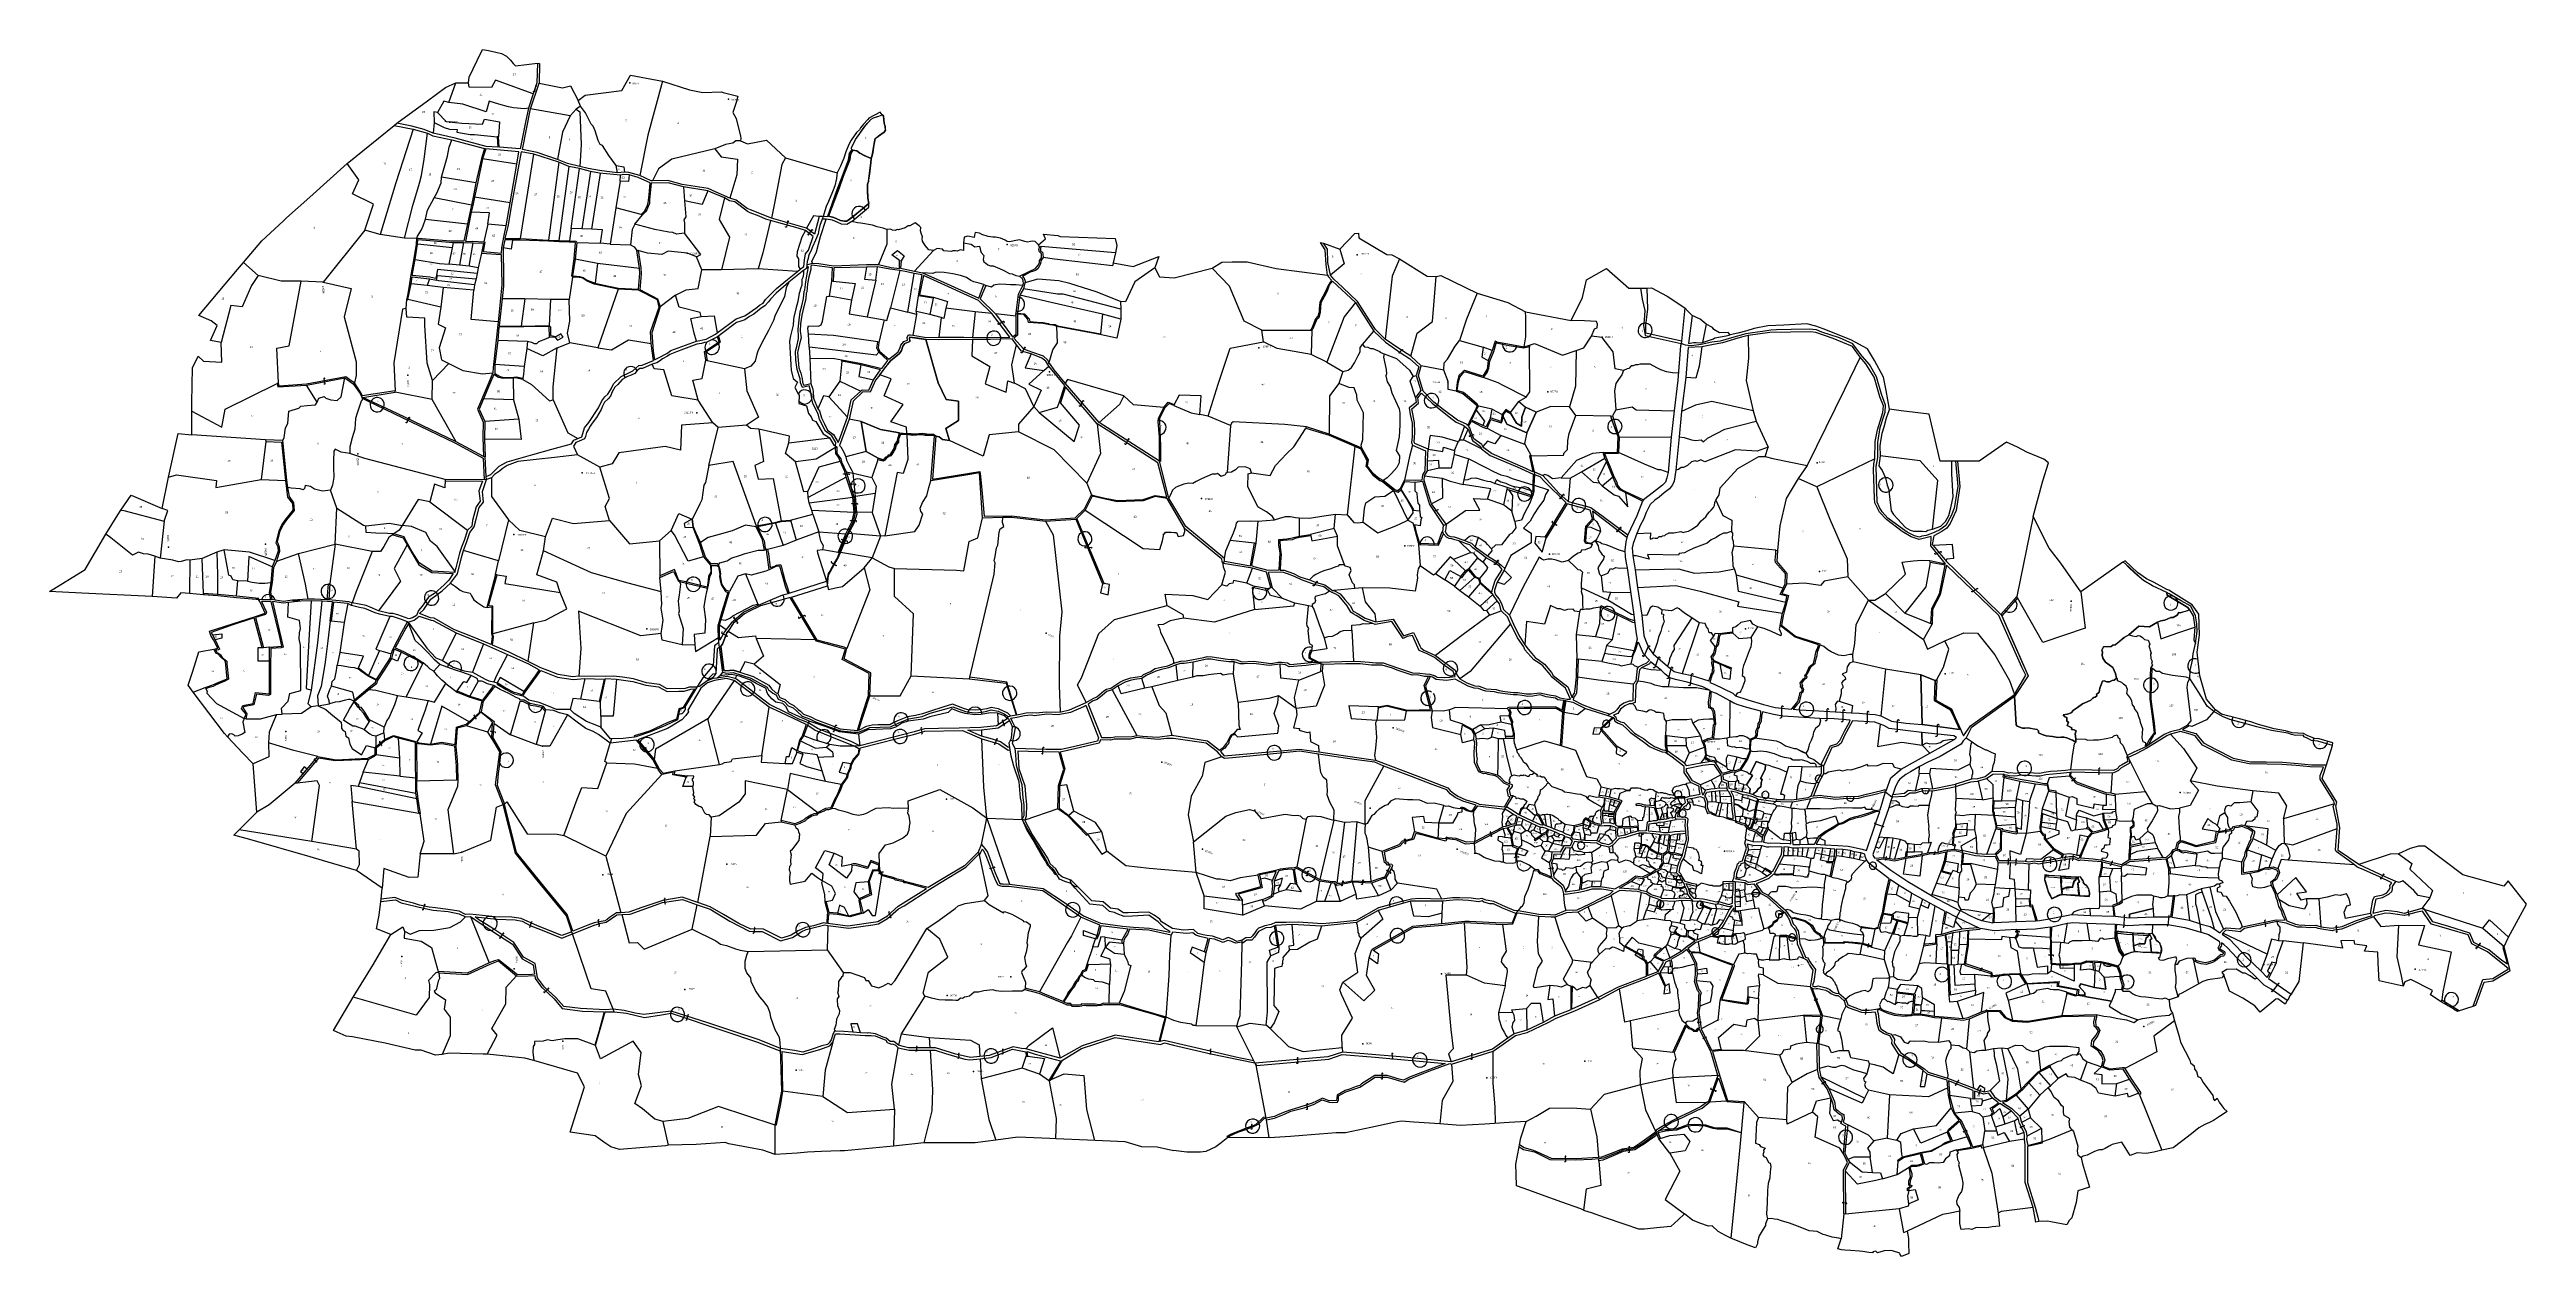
# Model space of a CAD drawing. Extents: x 149058 to 155632, y 177514 to 180719.
import ezdxf

# ---------------------------------------------------------------- set-up
doc = ezdxf.new("R2010")
doc.units = 0
doc.header["$MEASUREMENT"] = 0
doc.layers.get('0').update_dxf_attribs({"linetype": 'CONTINUOUS'})
doc.layers.get('Defpoints').update_dxf_attribs({"linetype": 'CONTINUOUS'})
for name, color, linetype in [('BORDER-B', 3, 'CONTINUOUS'), ('LINK', 4, 'CONTINUOUS'), ('NO', 1, 'CONTINUOUS'), ('PARCEL', 6, 'CONTINUOUS'), ('ROAD', 2, 'CONTINUOUS'), ('TRIG-P', 2, 'CONTINUOUS'), ('TRIG-T', 1, 'CONTINUOUS')]:
    doc.layers.add(name, color=color, linetype=linetype)
doc.dimstyles.get("Standard").update_dxf_attribs({"dimtxt": 0.18, "dimasz": 0.18, "dimexe": 0.18, "dimexo": 0.0625, "dimgap": 0.09, "dimtad": 0, "dimtih": 1, "dimtoh": 1, "dimdec": 1, "dimzin": 0, "dimdsep": 46, "dimtxsty": 'Standard', "dimcen": 0.09, "dimadec": 0, "dimazin": 0, "dimtfac": 1, "dimtdec": 1, "dimtofl": 0, "dimtmove": 0, "dimatfit": 3, "dimfxl": 1, "dimtolj": 1, "dimtzin": 0, "dimarcsym": 0})

# ---------------------------------------------------------------- blocks, each defined once
blk = doc.blocks.new('*D31')
at = {"color": 0, "lineweight": -2, "transparency": 16777216}
for p, q in [((154436.9, 178520.6), (154437, 178519.9)), ((154437.2, 178520.2), (154438.3, 178520.4)), ((154439.9, 178520.7), (154438.8, 178520.5)), ((154440, 178521.2), (154440.1, 178520.6))]:
    blk.add_line(p, q, dxfattribs=at)
at = {"color": 0, "transparency": 16777216}
for points in [[(154437.1, 178520.2), (154437.2, 178520.1), (154437, 178520.1)], [(154439.9, 178520.7), (154439.9, 178520.7), (154440.1, 178520.7)]]:
    blk.add_solid(points, dxfattribs=at)
at = {"layer": 'Defpoints', "color": 0, "transparency": 16777216}
for p in [(154436.9, 178520.6), (154440, 178521.2), (154440.1, 178520.7)]:
    blk.add_point(p, dxfattribs=at)
at = {"color": 0, "transparency": 16777216, "insert": (154438.5, 178520.4), "char_height": 0.18, "attachment_point": 5}
blk.add_mtext('\\A1;3.2', dxfattribs=at)
blk = doc.blocks.new('*D32')
at = {"color": 0, "lineweight": -2, "transparency": 16777216}
for p, q in [((154436, 178513.6), (154436.6, 178513.6)), ((154436.4, 178513.8), (154436.8, 178516.9)), ((154436.9, 178520.6), (154437.5, 178520.5)), ((154437.3, 178520.4), (154436.9, 178517.3))]:
    blk.add_line(p, q, dxfattribs=at)
at = {"color": 0, "transparency": 16777216}
for points in [[(154436.4, 178513.8), (154436.5, 178513.8), (154436.4, 178513.6)], [(154437.3, 178520.4), (154437.3, 178520.4), (154437.3, 178520.6)]]:
    blk.add_solid(points, dxfattribs=at)
at = {"layer": 'Defpoints', "color": 0, "transparency": 16777216}
for p in [(154435.9, 178513.7), (154436.4, 178513.6), (154436.9, 178520.6)]:
    blk.add_point(p, dxfattribs=at)
at = {"color": 0, "transparency": 16777216, "insert": (154436.9, 178517.1), "char_height": 0.18, "attachment_point": 5}
blk.add_mtext('\\A1;7.0', dxfattribs=at)
blk = doc.blocks.new('*D33')
at = {"color": 0, "lineweight": -2, "transparency": 16777216}
for p, q in [((154430.8, 178510.3), (154431.2, 178509.5)), ((154431.3, 178509.8), (154433.5, 178511.2)), ((154436.2, 178512.9), (154434, 178511.5)), ((154436, 178513.6), (154436.4, 178512.9))]:
    blk.add_line(p, q, dxfattribs=at)
at = {"color": 0, "transparency": 16777216}
for points in [[(154431.3, 178509.8), (154431.3, 178509.8), (154431.1, 178509.7)], [(154436.2, 178513), (154436.2, 178512.9), (154436.3, 178513)]]:
    blk.add_solid(points, dxfattribs=at)
at = {"layer": 'Defpoints', "color": 0, "transparency": 16777216}
for p in [(154430.7, 178510.3), (154431.1, 178509.7), (154435.9, 178513.7)]:
    blk.add_point(p, dxfattribs=at)
at = {"color": 0, "transparency": 16777216, "insert": (154433.7, 178511.4), "char_height": 0.18, "attachment_point": 5}
blk.add_mtext('\\A1;6.2', dxfattribs=at)
blk = doc.blocks.new('*D34')
at = {"color": 0, "lineweight": -2, "transparency": 16777216}
for p, q in [((154441.2, 178504.8), (154440.6, 178505.5)), ((154440.9, 178505.5), (154442.9, 178507.2)), ((154445.5, 178509.3), (154443.4, 178507.6)), ((154446.1, 178508.9), (154445.5, 178509.6))]:
    blk.add_line(p, q, dxfattribs=at)
at = {"color": 0, "transparency": 16777216}
for points in [[(154440.8, 178505.5), (154440.9, 178505.5), (154440.7, 178505.4)], [(154445.5, 178509.4), (154445.5, 178509.3), (154445.6, 178509.4)]]:
    blk.add_solid(points, dxfattribs=at)
at = {"layer": 'Defpoints', "color": 0, "transparency": 16777216}
for p in [(154440.7, 178505.4), (154441.2, 178504.8), (154446.1, 178508.9)]:
    blk.add_point(p, dxfattribs=at)
at = {"color": 0, "transparency": 16777216, "insert": (154443.2, 178507.4), "char_height": 0.18, "attachment_point": 5}
blk.add_mtext('\\A1;6.4', dxfattribs=at)
blk = doc.blocks.new('*D30')
at = {"color": 0, "lineweight": -2, "transparency": 16777216}
for p, q in [((154439.9, 178521.2), (154439.5, 178521)), ((154439.8, 178520.9), (154442.7, 178515.1)), ((154445.7, 178508.9), (154442.8, 178514.7)), ((154446, 178508.8), (154445.6, 178508.6))]:
    blk.add_line(p, q, dxfattribs=at)
at = {"color": 0, "transparency": 16777216}
for points in [[(154439.8, 178520.9), (154439.8, 178520.9), (154439.7, 178521.1)], [(154445.7, 178508.9), (154445.7, 178508.9), (154445.8, 178508.7)]]:
    blk.add_solid(points, dxfattribs=at)
at = {"layer": 'Defpoints', "color": 0, "transparency": 16777216}
for p in [(154439.7, 178521.1), (154440, 178521.2), (154446.1, 178508.9)]:
    blk.add_point(p, dxfattribs=at)
at = {"color": 0, "transparency": 16777216, "insert": (154442.8, 178514.9), "char_height": 0.18, "attachment_point": 5}
blk.add_mtext('\\A1;13.8', dxfattribs=at)
blk = doc.blocks.new('*D35')
at = {"color": 0, "lineweight": -2, "transparency": 16777216}
for p, q in [((154441.1, 178504.8), (154440, 178504.6)), ((154440.2, 178504.5), (154442.3, 178488)), ((154444.5, 178471.2), (154442.4, 178487.6)), ((154445.4, 178471.1), (154444.3, 178471))]:
    blk.add_line(p, q, dxfattribs=at)
at = {"color": 0, "transparency": 16777216}
for points in [[(154440.2, 178504.5), (154440.2, 178504.5), (154440.2, 178504.7)], [(154444.5, 178471.2), (154444.4, 178471.2), (154444.5, 178471)]]:
    blk.add_solid(points, dxfattribs=at)
at = {"layer": 'Defpoints', "color": 0, "transparency": 16777216}
for p in [(154441.2, 178504.8), (154444.5, 178471), (154445.5, 178471.1)]:
    blk.add_point(p, dxfattribs=at)
at = {"color": 0, "transparency": 16777216, "insert": (154442.3, 178487.8), "char_height": 0.18, "attachment_point": 5}
blk.add_mtext('\\A1;34.0', dxfattribs=at)
blk = doc.blocks.new('*D36')
at = {"color": 0, "lineweight": -2, "transparency": 16777216}
for p, q in [((154399.9, 178474.7), (154400, 178475.9)), ((154400.1, 178475.7), (154422.4, 178474)), ((154445.4, 178472.2), (154423.1, 178473.9)), ((154445.5, 178471.2), (154445.6, 178472.4))]:
    blk.add_line(p, q, dxfattribs=at)
at = {"color": 0, "transparency": 16777216}
for points in [[(154400.1, 178475.7), (154400.1, 178475.6), (154399.9, 178475.7)], [(154445.4, 178472.2), (154445.4, 178472.2), (154445.6, 178472.2)]]:
    blk.add_solid(points, dxfattribs=at)
at = {"layer": 'Defpoints', "color": 0, "transparency": 16777216}
for p in [(154399.9, 178475.7), (154399.9, 178474.6), (154445.5, 178471.1)]:
    blk.add_point(p, dxfattribs=at)
at = {"color": 0, "transparency": 16777216, "insert": (154422.8, 178473.9), "char_height": 0.18, "attachment_point": 5}
blk.add_mtext('\\A1;45.8', dxfattribs=at)
blk = doc.blocks.new('*D37')
at = {"color": 0, "lineweight": -2, "transparency": 16777216}
for p, q in [((154397.7, 178489), (154398.9, 178489.2)), ((154398.8, 178489), (154399.8, 178482.1)), ((154400.9, 178474.9), (154399.9, 178481.8)), ((154399.9, 178474.6), (154401.1, 178474.8))]:
    blk.add_line(p, q, dxfattribs=at)
at = {"color": 0, "transparency": 16777216}
for points in [[(154398.8, 178489), (154398.7, 178489), (154398.7, 178489.2)], [(154401, 178474.9), (154400.9, 178474.9), (154401, 178474.8)]]:
    blk.add_solid(points, dxfattribs=at)
at = {"layer": 'Defpoints', "color": 0, "transparency": 16777216}
for p in [(154397.7, 178489), (154399.9, 178474.6), (154401, 178474.8)]:
    blk.add_point(p, dxfattribs=at)
at = {"color": 0, "transparency": 16777216, "insert": (154399.9, 178482), "char_height": 0.18, "attachment_point": 5}
blk.add_mtext('\\A1;14.6', dxfattribs=at)
blk = doc.blocks.new('*D38')
at = {"color": 0, "lineweight": -2, "transparency": 16777216}
for p, q in [((154397.7, 178488.9), (154398.1, 178487.8)), ((154398.2, 178488), (154405.1, 178490.4)), ((154412.6, 178493.1), (154405.7, 178490.7)), ((154412.5, 178494.1), (154412.9, 178493))]:
    blk.add_line(p, q, dxfattribs=at)
at = {"color": 0, "transparency": 16777216}
for points in [[(154398.2, 178488.1), (154398.2, 178488), (154398, 178488)], [(154412.6, 178493.1), (154412.7, 178493.1), (154412.8, 178493.1)]]:
    blk.add_solid(points, dxfattribs=at)
at = {"layer": 'Defpoints', "color": 0, "transparency": 16777216}
for p in [(154397.7, 178489), (154412.5, 178494.2), (154412.8, 178493.1)]:
    blk.add_point(p, dxfattribs=at)
at = {"color": 0, "transparency": 16777216, "insert": (154405.4, 178490.6), "char_height": 0.18, "attachment_point": 5}
blk.add_mtext('\\A1;15.7', dxfattribs=at)
blk = doc.blocks.new('*D39')
at = {"color": 0, "lineweight": -2, "transparency": 16777216}
for p, q in [((154412.5, 178494.1), (154412.5, 178493)), ((154412.7, 178493.2), (154419.7, 178493.4)), ((154427.3, 178493.5), (154420.3, 178493.4)), ((154427.5, 178494.4), (154427.5, 178493.3))]:
    blk.add_line(p, q, dxfattribs=at)
at = {"color": 0, "transparency": 16777216}
for points in [[(154412.7, 178493.3), (154412.7, 178493.2), (154412.5, 178493.2)], [(154427.3, 178493.5), (154427.3, 178493.5), (154427.5, 178493.5)]]:
    blk.add_solid(points, dxfattribs=at)
at = {"layer": 'Defpoints', "color": 0, "transparency": 16777216}
for p in [(154412.5, 178494.2), (154427.5, 178494.5), (154427.5, 178493.5)]:
    blk.add_point(p, dxfattribs=at)
at = {"color": 0, "transparency": 16777216, "insert": (154420, 178493.4), "char_height": 0.18, "attachment_point": 5}
blk.add_mtext('\\A1;15.0', dxfattribs=at)
blk = doc.blocks.new('*D40')
at = {"color": 0, "lineweight": -2, "transparency": 16777216}
for p, q in [((154427.5, 178494.4), (154428.3, 178494.3)), ((154428.2, 178494.5), (154429.7, 178502.1)), ((154431.4, 178510), (154429.8, 178502.4)), ((154430.8, 178510.3), (154431.6, 178510.1))]:
    blk.add_line(p, q, dxfattribs=at)
at = {"color": 0, "transparency": 16777216}
for points in [[(154428.1, 178494.5), (154428.2, 178494.5), (154428.1, 178494.3)], [(154431.3, 178510), (154431.4, 178510), (154431.4, 178510.2)]]:
    blk.add_solid(points, dxfattribs=at)
at = {"layer": 'Defpoints', "color": 0, "transparency": 16777216}
for p in [(154427.5, 178494.5), (154430.7, 178510.3), (154431.4, 178510.2)]:
    blk.add_point(p, dxfattribs=at)
at = {"color": 0, "transparency": 16777216, "insert": (154429.8, 178502.2), "char_height": 0.18, "attachment_point": 5}
blk.add_mtext('\\A1;16.2', dxfattribs=at)
blk = doc.blocks.new('*D41')
at = {"color": 0, "lineweight": -2, "transparency": 16777216}
for p, q in [((154447.9, 178522.1), (154447.1, 178521.4)), ((154447.3, 178521.4), (154450.4, 178517.6)), ((154453.8, 178513.4), (154450.7, 178517.2)), ((154454.6, 178513.8), (154453.8, 178513.2))]:
    blk.add_line(p, q, dxfattribs=at)
at = {"color": 0, "transparency": 16777216}
for points in [[(154447.4, 178521.4), (154447.3, 178521.4), (154447.2, 178521.5)], [(154453.9, 178513.4), (154453.8, 178513.4), (154454, 178513.3)]]:
    blk.add_solid(points, dxfattribs=at)
at = {"layer": 'Defpoints', "color": 0, "transparency": 16777216}
for p in [(154447.9, 178522.1), (154454, 178513.3), (154454.7, 178513.8)]:
    blk.add_point(p, dxfattribs=at)
at = {"color": 0, "transparency": 16777216, "insert": (154450.6, 178517.4), "char_height": 0.18, "attachment_point": 5}
blk.add_mtext('\\A1;10.7', dxfattribs=at)
blk = doc.blocks.new('*D42')
at = {"color": 0, "lineweight": -2, "transparency": 16777216}
for p, q in [((154440, 178521.2), (154440.1, 178520.4)), ((154440.2, 178520.6), (154443.8, 178521)), ((154447.8, 178521.4), (154444.3, 178521.1)), ((154447.9, 178522), (154448, 178521.3))]:
    blk.add_line(p, q, dxfattribs=at)
at = {"color": 0, "transparency": 16777216}
for points in [[(154440.2, 178520.6), (154440.3, 178520.6), (154440.1, 178520.6)], [(154447.8, 178521.5), (154447.8, 178521.4), (154448, 178521.5)]]:
    blk.add_solid(points, dxfattribs=at)
at = {"layer": 'Defpoints', "color": 0, "transparency": 16777216}
for p in [(154440, 178521.2), (154447.9, 178522.1), (154448, 178521.5)]:
    blk.add_point(p, dxfattribs=at)
at = {"color": 0, "transparency": 16777216, "insert": (154444, 178521), "char_height": 0.18, "attachment_point": 5}
blk.add_mtext('\\A1;8.0', dxfattribs=at)
blk = doc.blocks.new('*D43')
at = {"color": 0, "lineweight": -2, "transparency": 16777216}
for p, q in [((154454.6, 178513.8), (154453.7, 178513.5)), ((154453.9, 178513.4), (154455.6, 178508.5)), ((154457.3, 178503.2), (154455.7, 178508.1)), ((154458.1, 178503.3), (154457.2, 178503))]:
    blk.add_line(p, q, dxfattribs=at)
at = {"color": 0, "transparency": 16777216}
for points in [[(154454, 178513.4), (154453.9, 178513.4), (154453.9, 178513.6)], [(154457.3, 178503.2), (154457.3, 178503.2), (154457.4, 178503.1)]]:
    blk.add_solid(points, dxfattribs=at)
at = {"layer": 'Defpoints', "color": 0, "transparency": 16777216}
for p in [(154454.7, 178513.8), (154457.4, 178503.1), (154458.2, 178503.3)]:
    blk.add_point(p, dxfattribs=at)
at = {"color": 0, "transparency": 16777216, "insert": (154455.6, 178508.3), "char_height": 0.18, "attachment_point": 5}
blk.add_mtext('\\A1;11.1', dxfattribs=at)
blk = doc.blocks.new('*D44')
at = {"color": 0, "lineweight": -2, "transparency": 16777216}
for p, q in [((154458.1, 178503.3), (154457.6, 178502.5)), ((154457.9, 178502.6), (154460.3, 178501)), ((154463.3, 178499.1), (154460.9, 178500.6)), ((154463.9, 178499.6), (154463.4, 178498.8))]:
    blk.add_line(p, q, dxfattribs=at)
at = {"color": 0, "transparency": 16777216}
for points in [[(154457.9, 178502.6), (154457.9, 178502.5), (154457.7, 178502.7)], [(154463.3, 178499.1), (154463.3, 178499), (154463.5, 178499)]]:
    blk.add_solid(points, dxfattribs=at)
at = {"layer": 'Defpoints', "color": 0, "transparency": 16777216}
for p in [(154458.2, 178503.3), (154463.5, 178499), (154463.9, 178499.6)]:
    blk.add_point(p, dxfattribs=at)
at = {"color": 0, "transparency": 16777216, "insert": (154460.6, 178500.8), "char_height": 0.18, "attachment_point": 5}
blk.add_mtext('\\A1;6.8', dxfattribs=at)
blk = doc.blocks.new('*D45')
at = {"color": 0, "lineweight": -2, "transparency": 16777216}
for p, q in [((154463.9, 178499.6), (154463.3, 178499)), ((154463.6, 178499), (154464.4, 178498.2)), ((154465.7, 178497), (154464.8, 178497.8)), ((154466.2, 178497.3), (154465.7, 178496.7))]:
    blk.add_line(p, q, dxfattribs=at)
at = {"color": 0, "transparency": 16777216}
for points in [[(154463.6, 178499), (154463.5, 178499), (154463.4, 178499.1)], [(154465.7, 178497), (154465.7, 178497), (154465.8, 178496.9)]]:
    blk.add_solid(points, dxfattribs=at)
at = {"layer": 'Defpoints', "color": 0, "transparency": 16777216}
for p in [(154463.9, 178499.6), (154465.8, 178496.9), (154466.3, 178497.4)]:
    blk.add_point(p, dxfattribs=at)
at = {"color": 0, "transparency": 16777216, "insert": (154464.6, 178498), "char_height": 0.18, "attachment_point": 5}
blk.add_mtext('\\A1;3.3', dxfattribs=at)
blk = doc.blocks.new('*D46')
at = {"color": 0, "lineweight": -2, "transparency": 16777216}
for p, q in [((154470.1, 178490.1), (154469.4, 178489.9)), ((154469.6, 178489.8), (154470.6, 178486.2)), ((154471.7, 178482.1), (154470.7, 178485.8)), ((154472.3, 178482.1), (154471.6, 178481.9))]:
    blk.add_line(p, q, dxfattribs=at)
at = {"color": 0, "transparency": 16777216}
for points in [[(154469.6, 178489.8), (154469.6, 178489.8), (154469.6, 178490)], [(154471.7, 178482.1), (154471.7, 178482.1), (154471.7, 178482)]]:
    blk.add_solid(points, dxfattribs=at)
at = {"layer": 'Defpoints', "color": 0, "transparency": 16777216}
for p in [(154470.2, 178490.1), (154471.7, 178482), (154472.3, 178482.1)]:
    blk.add_point(p, dxfattribs=at)
at = {"color": 0, "transparency": 16777216, "insert": (154470.6, 178486), "char_height": 0.18, "attachment_point": 5}
blk.add_mtext('\\A1;8.3', dxfattribs=at)
blk = doc.blocks.new('*D47')
at = {"color": 0, "lineweight": -2, "transparency": 16777216}
for p, q in [((154472.3, 178482.1), (154471.5, 178482.1)), ((154471.7, 178481.9), (154471.9, 178479.1)), ((154472.1, 178475.9), (154471.9, 178478.7)), ((154472.8, 178475.8), (154472, 178475.7))]:
    blk.add_line(p, q, dxfattribs=at)
at = {"color": 0, "transparency": 16777216}
for points in [[(154471.7, 178481.9), (154471.6, 178481.9), (154471.7, 178482.1)], [(154472.2, 178475.9), (154472.1, 178475.9), (154472.1, 178475.8)]]:
    blk.add_solid(points, dxfattribs=at)
at = {"layer": 'Defpoints', "color": 0, "transparency": 16777216}
for p in [(154472.1, 178475.8), (154472.3, 178482.1), (154472.8, 178475.8)]:
    blk.add_point(p, dxfattribs=at)
at = {"color": 0, "transparency": 16777216, "insert": (154471.9, 178478.9), "char_height": 0.18, "attachment_point": 5}
blk.add_mtext('\\A1;6.3', dxfattribs=at)
blk = doc.blocks.new('*D48')
at = {"color": 0, "lineweight": -2, "transparency": 16777216}
for p, q in [((154471.1, 178469.8), (154470.4, 178470)), ((154470.6, 178470.1), (154471.3, 178472.8)), ((154472.2, 178475.8), (154471.4, 178473.1)), ((154472.8, 178475.8), (154472, 178476))]:
    blk.add_line(p, q, dxfattribs=at)
at = {"color": 0, "transparency": 16777216}
for points in [[(154470.6, 178470.1), (154470.7, 178470.1), (154470.6, 178470)], [(154472.1, 178475.8), (154472.2, 178475.8), (154472.2, 178476)]]:
    blk.add_solid(points, dxfattribs=at)
at = {"layer": 'Defpoints', "color": 0, "transparency": 16777216}
for p in [(154470.6, 178470), (154471.2, 178469.8), (154472.8, 178475.8)]:
    blk.add_point(p, dxfattribs=at)
at = {"color": 0, "transparency": 16777216, "insert": (154471.4, 178473), "char_height": 0.18, "attachment_point": 5}
blk.add_mtext('\\A1;6.2', dxfattribs=at)
blk = doc.blocks.new('*D49')
at = {"color": 0, "lineweight": -2, "transparency": 16777216}
for p, q in [((154445.5, 178471.2), (154445.5, 178472)), ((154445.7, 178471.8), (154458, 178471.2)), ((154471, 178470.5), (154458.7, 178471.1)), ((154471.2, 178469.9), (154471.2, 178470.7))]:
    blk.add_line(p, q, dxfattribs=at)
at = {"color": 0, "transparency": 16777216}
for points in [[(154445.7, 178471.8), (154445.7, 178471.8), (154445.5, 178471.8)], [(154471, 178470.5), (154471, 178470.5), (154471.2, 178470.5)]]:
    blk.add_solid(points, dxfattribs=at)
at = {"layer": 'Defpoints', "color": 0, "transparency": 16777216}
for p in [(154445.5, 178471.8), (154445.5, 178471.1), (154471.2, 178469.8)]:
    blk.add_point(p, dxfattribs=at)
at = {"color": 0, "transparency": 16777216, "insert": (154458.4, 178471.1), "char_height": 0.18, "attachment_point": 5}
blk.add_mtext('\\A1;25.7', dxfattribs=at)
blk = doc.blocks.new('*D50')
at = {"color": 0, "lineweight": -2, "transparency": 16777216}
for p, q in [((154390.9, 178472.3), (154390.5, 178473.6)), ((154390.8, 178473.5), (154394.8, 178474.6)), ((154399.4, 178475.8), (154395.3, 178474.7)), ((154399.8, 178474.7), (154399.5, 178476))]:
    blk.add_line(p, q, dxfattribs=at)
at = {"color": 0, "transparency": 16777216}
for points in [[(154390.8, 178473.5), (154390.8, 178473.5), (154390.6, 178473.4)], [(154399.3, 178475.8), (154399.4, 178475.8), (154399.5, 178475.8)]]:
    blk.add_solid(points, dxfattribs=at)
at = {"layer": 'Defpoints', "color": 0, "transparency": 16777216}
for p in [(154390.6, 178473.4), (154390.9, 178472.2), (154399.9, 178474.6)]:
    blk.add_point(p, dxfattribs=at)
at = {"color": 0, "transparency": 16777216, "insert": (154395.1, 178474.6), "char_height": 0.18, "attachment_point": 5}
blk.add_mtext('\\A1;9.3', dxfattribs=at)
blk = doc.blocks.new('*D51')
at = {"color": 0, "lineweight": -2, "transparency": 16777216}
for p, q in [((154390.4, 178472.9), (154381.6, 178468.7)), ((154390.9, 178472.2), (154390.5, 178473.1)), ((154372.4, 178463.3), (154372, 178464.2)), ((154372.2, 178464.1), (154380.9, 178468.4))]:
    blk.add_line(p, q, dxfattribs=at)
at = {"color": 0, "transparency": 16777216}
for points in [[(154390.4, 178472.9), (154390.4, 178472.9), (154390.5, 178473)], [(154372.2, 178464.2), (154372.2, 178464.1), (154372, 178464.1)]]:
    blk.add_solid(points, dxfattribs=at)
at = {"layer": 'Defpoints', "color": 0, "transparency": 16777216}
for p in [(154390.9, 178472.2), (154372, 178464.1), (154372.4, 178463.3)]:
    blk.add_point(p, dxfattribs=at)
at = {"color": 0, "transparency": 16777216, "insert": (154381.3, 178468.5), "char_height": 0.18, "attachment_point": 5}
blk.add_mtext('\\A1;20.5', dxfattribs=at)
blk = doc.blocks.new('*D52')
at = {"color": 0, "lineweight": -2, "transparency": 16777216}
for p, q in [((154363.4, 178479.4), (154364.7, 178480.2)), ((154364.6, 178479.9), (154369, 178472.2)), ((154373.5, 178464.1), (154369.2, 178471.8)), ((154372.5, 178463.3), (154373.8, 178464))]:
    blk.add_line(p, q, dxfattribs=at)
at = {"color": 0, "transparency": 16777216}
for points in [[(154364.6, 178479.9), (154364.6, 178479.9), (154364.5, 178480.1)], [(154373.6, 178464.1), (154373.5, 178464.1), (154373.6, 178464)]]:
    blk.add_solid(points, dxfattribs=at)
at = {"layer": 'Defpoints', "color": 0, "transparency": 16777216}
for p in [(154363.3, 178479.4), (154364.5, 178480.1), (154372.4, 178463.3)]:
    blk.add_point(p, dxfattribs=at)
at = {"color": 0, "transparency": 16777216, "insert": (154369.1, 178472), "char_height": 0.18, "attachment_point": 5}
blk.add_mtext('\\A1;18.5', dxfattribs=at)
blk = doc.blocks.new('*D53')
at = {"color": 0, "lineweight": -2, "transparency": 16777216}
for p, q in [((154353.1, 178513.8), (154354, 178514.1)), ((154353.9, 178513.8), (154358.9, 178497)), ((154364.1, 178479.8), (154359.1, 178496.7)), ((154363.4, 178479.4), (154364.3, 178479.7))]:
    blk.add_line(p, q, dxfattribs=at)
at = {"color": 0, "transparency": 16777216}
for points in [[(154354, 178513.9), (154353.9, 178513.8), (154353.9, 178514)], [(154364.1, 178479.8), (154364, 178479.8), (154364.1, 178479.7)]]:
    blk.add_solid(points, dxfattribs=at)
at = {"layer": 'Defpoints', "color": 0, "transparency": 16777216}
for p in [(154353.1, 178513.8), (154353.9, 178514), (154363.3, 178479.4)]:
    blk.add_point(p, dxfattribs=at)
at = {"color": 0, "transparency": 16777216, "insert": (154359, 178496.8), "char_height": 0.18, "attachment_point": 5}
blk.add_mtext('\\A1;35.9', dxfattribs=at)
blk = doc.blocks.new('*D54')
at = {"color": 0, "lineweight": -2, "transparency": 16777216}
for p, q in [((154395.9, 178523.2), (154396.9, 178523.3)), ((154396.7, 178523.1), (154397.6, 178506.3)), ((154398.5, 178489.2), (154397.6, 178506)), ((154397.7, 178489), (154398.7, 178489))]:
    blk.add_line(p, q, dxfattribs=at)
at = {"color": 0, "transparency": 16777216}
for points in [[(154396.7, 178523.1), (154396.7, 178523.1), (154396.7, 178523.3)], [(154398.6, 178489.2), (154398.5, 178489.2), (154398.5, 178489)]]:
    blk.add_solid(points, dxfattribs=at)
at = {"layer": 'Defpoints', "color": 0, "transparency": 16777216}
for p in [(154395.8, 178523.2), (154397.7, 178489), (154398.5, 178489)]:
    blk.add_point(p, dxfattribs=at)
at = {"color": 0, "transparency": 16777216, "insert": (154397.6, 178506.2), "char_height": 0.18, "attachment_point": 5}
blk.add_mtext('\\A1;34.3', dxfattribs=at)
blk = doc.blocks.new('*D55')
at = {"color": 0, "lineweight": -2, "transparency": 16777216}
for p, q in [((154395.8, 178523.2), (154395.7, 178522.1)), ((154395.9, 178522.3), (154415.9, 178521)), ((154436.6, 178519.7), (154416.6, 178521)), ((154436.9, 178520.6), (154436.8, 178519.5))]:
    blk.add_line(p, q, dxfattribs=at)
at = {"color": 0, "transparency": 16777216}
for points in [[(154395.9, 178522.3), (154395.9, 178522.3), (154395.7, 178522.3)], [(154436.6, 178519.8), (154436.6, 178519.7), (154436.8, 178519.7)]]:
    blk.add_solid(points, dxfattribs=at)
at = {"layer": 'Defpoints', "color": 0, "transparency": 16777216}
for p in [(154395.8, 178523.2), (154436.8, 178519.7), (154436.9, 178520.6)]:
    blk.add_point(p, dxfattribs=at)
at = {"color": 0, "transparency": 16777216, "insert": (154416.3, 178521), "char_height": 0.18, "attachment_point": 5}
blk.add_mtext('\\A1;41.2', dxfattribs=at)
blk = doc.blocks.new('*D56')
at = {"color": 0, "lineweight": -2, "transparency": 16777216}
for p, q in [((154353.6, 178526.7), (154353.5, 178525.7)), ((154353.7, 178525.9), (154358.4, 178525.4)), ((154363.7, 178524.8), (154359, 178525.3)), ((154364, 178525.5), (154363.9, 178524.6))]:
    blk.add_line(p, q, dxfattribs=at)
at = {"color": 0, "transparency": 16777216}
for points in [[(154353.7, 178525.9), (154353.7, 178525.9), (154353.5, 178525.9)], [(154363.7, 178524.8), (154363.7, 178524.8), (154363.9, 178524.8)]]:
    blk.add_solid(points, dxfattribs=at)
at = {"layer": 'Defpoints', "color": 0, "transparency": 16777216}
for p in [(154353.6, 178526.7), (154363.9, 178524.8), (154364, 178525.6)]:
    blk.add_point(p, dxfattribs=at)
at = {"color": 0, "transparency": 16777216, "insert": (154358.7, 178525.4), "char_height": 0.18, "attachment_point": 5}
blk.add_mtext('\\A1;10.5', dxfattribs=at)
blk = doc.blocks.new('*D57')
at = {"color": 0, "lineweight": -2, "transparency": 16777216}
for p, q in [((154353.1, 178513.8), (154354.1, 178513.7)), ((154353.6, 178526.7), (154354.6, 178526.7)), ((154353.9, 178513.9), (154354.2, 178520)), ((154354.5, 178526.5), (154354.2, 178520.4))]:
    blk.add_line(p, q, dxfattribs=at)
at = {"color": 0, "transparency": 16777216}
for points in [[(154353.9, 178513.9), (154354, 178513.9), (154353.9, 178513.7)], [(154354.4, 178526.5), (154354.5, 178526.5), (154354.5, 178526.7)]]:
    blk.add_solid(points, dxfattribs=at)
at = {"layer": 'Defpoints', "color": 0, "transparency": 16777216}
for p in [(154353.1, 178513.8), (154353.6, 178526.7), (154353.9, 178513.7)]:
    blk.add_point(p, dxfattribs=at)
at = {"color": 0, "transparency": 16777216, "insert": (154354.2, 178520.2), "char_height": 0.18, "attachment_point": 5}
blk.add_mtext('\\A1;13.0', dxfattribs=at)
blk = doc.blocks.new('*D59')
at = {"color": 0, "lineweight": -2, "transparency": 16777216}
for p, q in [((154628.6, 178369.9), (154628.7, 178369.3)), ((154628.8, 178369.5), (154629.9, 178369.7)), ((154631.6, 178370.1), (154630.5, 178369.8)), ((154631.7, 178370.5), (154631.8, 178369.9))]:
    blk.add_line(p, q, dxfattribs=at)
at = {"color": 0, "transparency": 16777216}
for points in [[(154628.8, 178369.5), (154628.8, 178369.5), (154628.6, 178369.5)], [(154631.6, 178370.1), (154631.6, 178370), (154631.8, 178370.1)]]:
    blk.add_solid(points, dxfattribs=at)
at = {"layer": 'Defpoints', "color": 0, "transparency": 16777216}
for p in [(154628.5, 178370), (154631.7, 178370.6), (154631.8, 178370.1)]:
    blk.add_point(p, dxfattribs=at)
at = {"color": 0, "transparency": 16777216, "insert": (154630.2, 178369.8), "char_height": 0.18, "attachment_point": 5}
blk.add_mtext('\\A1;3.2', dxfattribs=at)
blk = doc.blocks.new('*D83')
at = {"color": 0, "lineweight": -2, "transparency": 16777216}
for p, q in [((154546.3, 178345), (154546.2, 178345.1)), ((154546.5, 178345), (154549.7, 178346)), ((154549.8, 178346.1), (154549.8, 178346.2)), ((154549.8, 178346), (154550, 178346.1)), ((154550, 178346.1), (154550.2, 178346.1))]:
    blk.add_line(p, q, dxfattribs=at)
at = {"color": 0, "transparency": 16777216}
for points in [[(154546.4, 178345), (154546.5, 178345), (154546.3, 178345)], [(154549.7, 178346), (154549.7, 178345.9), (154549.8, 178346)]]:
    blk.add_solid(points, dxfattribs=at)
at = {"layer": 'Defpoints', "color": 0, "transparency": 16777216}
for p in [(154546.3, 178345), (154549.8, 178346), (154549.8, 178346)]:
    blk.add_point(p, dxfattribs=at)
at = {"color": 0, "transparency": 16777216, "insert": (154553.3, 178346.1), "char_height": 3, "attachment_point": 5}
blk.add_mtext('\\A1;3.7', dxfattribs=at)

msp = doc.modelspace()

# ---------------------------------------------------------------- linework, layer by layer
for points in [[(151187.58, 180451.7), (151186.96, 180457.88), (151193.32, 180470.59), (151197.79, 180479.53), (151205.22, 180490.24), (151217.98, 180508.64), (151224.4, 180517.88), (151229.81, 180523.86), (151236.93, 180531.74), (151238.94, 180533.96), (151244.82, 180537.68), (151250.29, 180539.34), (151255.34, 180540.88), (151259.05, 180542.01), (151263.84, 180543.98), (151268.24, 180545.8), (151271.64, 180542.93), (151271.98, 180539.23), (151272.35, 180535.34), (151272.9, 180529.41), (151273.19, 180526.34), (151273.47, 180523.31), (151274.61, 180519.32), (151275.35, 180516.75), (151276.1, 180514.1), (151276.3, 180510.61), (151276.48, 180507.37), (151276.63, 180504.68), (151273.49, 180499.71), (151265.27, 180493.73), (151262.76, 180491.9), (151257.71, 180488.23), (151252.89, 180484.72), (151249.42, 180482.19), (151247.06, 180468.85), (151245.45, 180458.37), (151244.41, 180451.62), (151243.25, 180444.08), (151242.88, 180441.66), (151240.61, 180434.05), (151239.21, 180429.36), (151233.13, 180431.91), (151225.18, 180435.24), (151219.2, 180437.9), (151215.48, 180439.85), (151212.21, 180441.56), (151208.77, 180443.36), (151204.47, 180446.74), (151200.82, 180449.61), (151190.36, 180451.39)], [(151125.94, 180276.07), (151148.81, 180337.35), (151156.37, 180357.85), (151166.13, 180384.75), (151175.14, 180408), (151182.01, 180425.72), (151183.87, 180440.56), (151190.36, 180451.39), (151200.82, 180449.61), (151208.77, 180443.36), (151220.7, 180437.11), (151239.21, 180429.36), (151237.91, 180417.6), (151236.86, 180411.58), (151234.13, 180388.02), (151232.32, 180372.4), (151231.89, 180368.69), (151229.53, 180360.85), (151228.97, 180345.66), (151230.28, 180326.75), (151230.5, 180323.76), (151232.86, 180309.63), (151211, 180291.6), (151195.61, 180278.91), (151181.71, 180268.46), (151174.52, 180263.39), (151168.33, 180262.77), (151157.5, 180264.93), (151147.92, 180269.06), (151139.55, 180272.66)], [(151261.84, 179855.23), (151290.3, 179892.35), (151314.13, 179911.83), (151319.39, 179919.56), (151323.41, 179931.31), (151328.67, 179938.12), (151341.98, 179943.07), (151340.74, 179952.04), (151341.67, 179955.13), (151383.97, 179948.48), (151416.94, 179833.38), (151438.42, 179789.45), (151471.14, 179785.06), (151471.14, 179733.32), (151436.96, 179712.33), (151446.72, 179680.12), (151428.17, 179683.53), (151428.17, 179683.53), (151419.38, 179689.88), (151410.67, 179691.81), (151404.57, 179696.64), (151386.94, 179696.95), (151373.94, 179699.11), (151356.61, 179697.57), (151333.41, 179699.42), (151332.52, 179715.65), (151291.58, 179730.38), (151323.52, 179775.82), (151273.15, 179798.74), (151292.4, 179844.17)], [(151225.65, 179651.39), (151212.55, 179731.2), (151263.73, 179709.51), (151314.23, 179700.66), (151308.04, 179677.77), (151301.54, 179670.04), (151299.99, 179659.53), (151289.16, 179642.21), (151283.9, 179641.28), (151282.05, 179638.19), (151276.48, 179635.71), (151274.93, 179631.69), (151270.6, 179628.91), (151257.6, 179633.24)], [(152916.07, 179744.09), (152926.24, 179724.05), (152979.44, 179700.53), (153004.1, 179755.51), (152975.18, 179769.1), (152965.63, 179742.46), (152964.61, 179718.68), (152951.56, 179726.61), (152934.78, 179754.93), (152933.49, 179752.86), (152923.39, 179758.55), (152915.88, 179749.24)], [(152501.79, 179483.35), (152520.21, 179463.07), (152530.32, 179461.59), (152544.61, 179463.67), (152548.36, 179499.83), (152551.93, 179514.76), (152575.96, 179530.99), (152602.26, 179532.62), (152624.79, 179547.57), (152595.79, 179571.38), (152589.06, 179574.75), (152572.48, 179587.69), (152560.57, 179602.44), (152552.8, 179611.76), (152555.65, 179626.51), (152538.92, 179658.19), (152522.51, 179665.25)], [(154273.55, 179001.07), (154277.73, 178925.6), (154279.98, 178922.23), (154279.98, 178922.23), (154294.59, 178916.62), (154300.49, 178916.33), (154309.48, 178917.18), (154333.65, 178912.68), (154336.74, 178909.88), (154336.74, 178904.54), (154346.85, 178899.48), (154357.25, 178896.11), (154374.1, 178894.15), (154388.15, 178892.18), (154404.17, 178893.02), (154411.75, 178891.34), (154420.46, 178887.69), (154427.49, 178885.16), (154435.64, 178879.54), (154436.27, 178888.64), (154434.02, 178901.84), (154436.55, 178909.14), (154431.78, 178912.51), (154424.19, 178912.8), (154425.03, 178917.29), (154412.67, 178923.47), (154416.88, 178932.17), (154412.39, 178934.98), (154412.11, 178945.09), (154406.77, 178946.5), (154401.99, 178951.83), (154413.79, 178953.8), (154423.63, 178957.17), (154430.09, 178964.75), (154440.2, 178971.21), (154453.41, 178981.04), (154465.77, 178986.38), (154475.65, 178991.02), (154483.52, 178998.32), (154487.73, 178998.88), (154491.38, 179002.81), (154490.82, 179005.62), (154497.85, 179012.08), (154500.09, 179023.03), (154506.84, 179041.57), (154511.13, 179042.16), (154518.36, 179039.49), (154525.22, 179039.49), (154532.45, 179043.3), (154537.4, 179044.06), (154543.49, 179049.77), (154541.59, 179061.95), (154533.97, 179077.55), (154514.94, 179092.01), (154507.7, 179102.67), (154506.18, 179110.66), (154506.94, 179118.65), (154505.42, 179123.98), (154509.61, 179132.35), (154530.17, 179133.5), (154534.36, 179136.92), (154540.07, 179137.68), (154564.43, 179157.09), (154576.24, 179164.7), (154602.89, 179187.54), (154631.82, 179186.02), (154652.76, 179197.81), (154661.52, 179201.62), (154672.18, 179203.52), (154687.79, 179210.37), (154694.26, 179210.75), (154704.54, 179216.46), (154709.49, 179224.07), (154713.3, 179222.55), (154738.08, 179230.77), (154733.33, 179237.42), (154678.7, 179269.7), (154677.75, 179277.3), (154639.27, 179294.4), (154616, 179308.64), (154566.59, 179354.23), (154560.29, 179357.32), (154449.12, 179279.02), (154460.55, 179182.62), (154348.06, 179144.36), (154280.8, 179262.48), (154239.27, 179214.78), (154309.2, 179055.94)], [(150837.69, 179150.06), (150836.43, 179167.62), (150836.59, 179191.47), (150854.31, 179178.9), (150849.92, 179172.63)], [(150847.91, 179069.92), (150839.95, 179134.06), (150844.81, 179139.37), (150856.32, 179169.9), (150859.42, 179174.32), (150886.8, 179157.69), (150932.28, 179161.87), (150933.85, 179155.08), (150953.2, 179107.53), (150928.1, 179086.62), (150903.53, 179092.9), (150890.84, 179065.49), (150873.14, 179070.36), (150853.22, 179069.03)], [(154028.49, 178926.05), (154024.42, 179058.32), (154062.38, 179043.48), (154061.04, 178990.13), (154103.19, 178965.44), (154127.21, 178912.89)], [(153760.38, 178815.58), (153756.04, 178813.54), (153747.69, 178813.14), (153747.05, 178819.52), (153743.46, 178822.51), (153731.72, 178822.51), (153730.33, 178824.7), (153723.17, 178828.08), (153707.65, 178832.65), (153704.47, 178831.46), (153686.16, 178831.66), (153678.4, 178835.63), (153663.28, 178839.01), (153653.33, 178841.8), (153636.42, 178848.16), (153615.53, 178853.93), (153600.4, 178855.72), (153580.31, 178854.13), (153573.7, 178855.46), (153572.17, 178863.73), (153574.31, 178885.31), (153587.01, 178891.38), (153589.95, 178889.83), (153640.97, 178883.01), (153652.28, 178878.21), (153665.15, 178870.15), (153688.39, 178862.66), (153693.51, 178862.35), (153719.56, 178849.95), (153725.3, 178839.88), (153740.96, 178833.83), (153757.08, 178820.04), (153760.18, 178820.81)], [(154027.69, 178905.45), (154028.39, 178871.68), (154039.73, 178877.54), (154048.33, 178875.19), (154048.33, 178875.19), (154066.71, 178875.98), (154076.49, 178878.32), (154083.92, 178884.18), (154101.12, 178886.53), (154114.64, 178886.99), (154119.6, 178891.49), (154112.39, 178896)], [(153500.96, 178780.22), (153500.38, 178794.02), (153526.83, 178800.63), (153531.88, 178800.05), (153528.7, 178792.87), (153536.46, 178789.88), (153536.86, 178776.36), (153533.08, 178773.97), (153513.99, 178774.58)], [(153570.39, 178742.7), (153571.95, 178755.68), (153561.8, 178766.42), (153578.12, 178791.28), (153571.36, 178795.46), (153587.27, 178827.68), (153612.14, 178819.13), (153611.55, 178807.19), (153599.41, 178783.33), (153603.99, 178780.54), (153601.2, 178771.39), (153601.2, 178768.21), (153599.81, 178760.85), (153592.84, 178755.48), (153588.47, 178748.52), (153580.91, 178743.35), (153580.7, 178739.78)], [(154578.35, 178412.3), (154578.67, 178422.49), (154641.5, 178437.69), (154641.77, 178415.08)], [(154460.2, 178204.38), (154459.57, 178208.17), (154459.64, 178214.22), (154444.79, 178230.92), (154449.43, 178238.04), (154485.32, 178228.14), (154515.34, 178223.5), (154511, 178255.66), (154552.61, 178257.62), (154552.61, 178254.81), (154559.18, 178233.49), (154557.54, 178222.99), (154546.71, 178222.01), (154540.14, 178222.99), (154540.47, 178216.1), (154530.63, 178191.83)]]:
    msp.add_lwpolyline(points, close=True)
at = {"color": 1}
for points in [[(154395.79, 178523.22), (154378.98, 178524.56), (154363.98, 178525.59), (154353.57, 178526.73), (154353.05, 178513.78), (154363.31, 178479.41), (154372.42, 178463.28), (154390.92, 178472.19), (154399.86, 178474.59), (154445.49, 178471.1), (154471.18, 178469.79), (154472.81, 178475.8), (154472.34, 178482.13), (154470.15, 178490.15), (154466.28, 178497.37), (154463.91, 178499.64), (154458.16, 178503.33), (154454.66, 178513.85), (154447.91, 178522.11), (154440, 178521.24), (154436.88, 178520.62), (154395.79, 178523.22)], [(154397.65, 178488.99), (154396.53, 178509), (154395.79, 178523.22), (154378.98, 178524.56), (154363.98, 178525.59), (154353.57, 178526.73), (154353.05, 178513.78), (154363.31, 178479.41), (154372.42, 178463.28), (154390.92, 178472.19), (154399.86, 178474.59)], [(154430.73, 178510.31), (154435.95, 178513.65), (154436.88, 178520.62), (154395.79, 178523.22), (154396.53, 178509), (154397.65, 178488.99), (154412.46, 178494.16), (154427.48, 178494.45)], [(154441.21, 178504.79), (154446.1, 178508.86), (154440, 178521.24), (154436.88, 178520.62), (154435.95, 178513.65), (154430.73, 178510.31), (154427.48, 178494.45), (154412.46, 178494.16), (154397.65, 178488.99), (154399.86, 178474.59), (154445.49, 178471.1)], [(154470.15, 178490.15), (154466.28, 178497.37), (154463.91, 178499.64), (154458.16, 178503.33), (154454.66, 178513.85), (154447.91, 178522.11), (154440, 178521.24), (154446.1, 178508.86), (154441.21, 178504.79), (154445.49, 178471.1), (154471.18, 178469.79), (154472.81, 178475.8), (154472.34, 178482.13)], [(154587.46, 178372.58), (154570.65, 178373.92), (154555.65, 178374.95), (154545.25, 178376.09), (154544.72, 178363.14), (154554.98, 178328.77), (154564.09, 178312.64), (154582.59, 178321.55), (154591.54, 178323.95), (154637.16, 178320.46), (154662.85, 178319.15), (154664.49, 178325.16), (154664.01, 178331.49), (154661.83, 178339.51), (154657.95, 178346.73), (154655.58, 178349), (154649.84, 178352.69), (154646.33, 178363.21), (154639.58, 178371.47), (154631.67, 178370.6), (154628.55, 178369.98), (154587.46, 178372.58)], [(154589.32, 178338.35), (154588.2, 178358.36), (154587.46, 178372.58), (154570.65, 178373.92), (154555.65, 178374.95), (154545.25, 178376.09), (154544.72, 178363.14), (154554.98, 178328.77), (154564.09, 178312.64), (154582.59, 178321.55), (154591.54, 178323.95)], [(154622.4, 178359.67), (154627.62, 178363.01), (154628.55, 178369.98), (154587.46, 178372.58), (154588.2, 178358.36), (154589.32, 178338.35), (154604.13, 178343.52), (154619.16, 178343.81)], [(154632.88, 178354.15), (154637.77, 178358.22), (154631.67, 178370.6), (154628.55, 178369.98), (154627.62, 178363.01), (154622.4, 178359.67), (154619.16, 178343.81), (154604.13, 178343.52), (154589.32, 178338.35), (154591.54, 178323.95), (154637.16, 178320.46)], [(154661.83, 178339.51), (154657.95, 178346.73), (154655.58, 178349), (154649.84, 178352.69), (154646.33, 178363.21), (154639.58, 178371.47), (154631.67, 178370.6), (154637.77, 178358.22), (154632.88, 178354.15), (154637.16, 178320.46), (154662.85, 178319.15), (154664.49, 178325.16), (154664.01, 178331.49)]]:
    msp.add_lwpolyline(points, close=True, dxfattribs=at)
at = {"color": 0}
for points in [[(154353.41, 178522.72), (154363.63, 178521.61), (154378.69, 178520.57), (154395.51, 178519.23), (154437.14, 178516.6), (154441.83, 178517.52)], [(154545.08, 178372.08), (154555.3, 178370.97), (154570.36, 178369.93), (154587.18, 178368.59), (154628.81, 178365.96), (154633.5, 178366.88)]]:
    msp.add_lwpolyline(points, dxfattribs=at)
at = {"color": 1}
for points in [[(154395.79, 178523.22), (154396.53, 178509), (154397.65, 178488.99), (154399.86, 178474.59)], [(154412.46, 178494.16), (154397.65, 178488.99)], [(154440, 178521.24), (154436.88, 178520.62), (154435.95, 178513.65), (154430.73, 178510.31), (154427.48, 178494.45), (154412.46, 178494.16)], [(154440, 178521.24), (154446.1, 178508.86), (154441.21, 178504.79), (154445.49, 178471.1)], [(154587.46, 178372.58), (154588.2, 178358.36), (154589.32, 178338.35), (154591.54, 178323.95)], [(154604.13, 178343.52), (154589.32, 178338.35)], [(154631.67, 178370.6), (154628.55, 178369.98), (154627.62, 178363.01), (154622.4, 178359.67), (154619.16, 178343.81), (154604.13, 178343.52)], [(154631.67, 178370.6), (154637.77, 178358.22), (154632.88, 178354.15), (154637.16, 178320.46)]]:
    msp.add_lwpolyline(points, dxfattribs=at)
at = {"layer": 'BORDER-B'}
for points in [[(151059.83, 180132.13), (151055.8, 180128.99), (151020.79, 180101.32), (151006.15, 180088.91), (150986.74, 180071.42), (150972.1, 180055.83), (150966.69, 180048.83), (150956.51, 180038.02), (150946.96, 180031.66), (150927.23, 180015.75), (150915.77, 180009.71), (150903.36, 180001.12), (150890, 179996.35), (150881.41, 179993.8), (150841.94, 179963.9), (150831.44, 179955.95), (150802.8, 179941.32), (150796.76, 179940.36), (150788.5, 179938.2), (150776.41, 179935.97), (150741.08, 179922.93), (150722.31, 179915.61), (150704.8, 179908.93), (150698.12, 179904.48), (150684.76, 179897.16), (150677.12, 179891.12), (150669.8, 179886.98), (150657.71, 179883.48), (150632.25, 179871.71), (150624.61, 179872.03), (150617.61, 179866.31), (150611.56, 179858.67), (150602.33, 179854.22), (150592.47, 179850.08), (150577.83, 179842.13), (150566.37, 179829.09), (150558.42, 179821.77), (150552.05, 179810), (150547.28, 179797.92), (150540.6, 179791.55), (150531.37, 179782.65), (150526.28, 179771.83), (150522.78, 179762.93), (150509.73, 179741.3), (150498.91, 179726.35), (150492.86, 179718.39), (150488.53, 179710.86), (150483.75, 179701.96), (150480.57, 179691.14), (150478.34, 179685.41), (150464.02, 179679.05), (150454.79, 179674.92), (150449.06, 179665.69), (150459.57, 179642.79), (150398.78, 179635.16), (150301.09, 179624.34), (150287.09, 179619.57), (150273.08, 179614.48), (150259.4, 179605.57), (150252.72, 179599.53), (150239.67, 179589.99), (150231.08, 179581.08), (150218.43, 179576.63), (150217.48, 179585.21), (150214.62, 179637.38), (150210.48, 179638.34), (150137.29, 179677.14), (150073.96, 179789.11), (150074.56, 179839.96), (150060.55, 179886.08), (150054.51, 179986.6), (150054.15, 180004.99), (150007.05, 180008.17), (150004.82, 180031.08), (150006.73, 180054.62), (150009.28, 180064.48), (150015.01, 180097.24), (150017.55, 180115.37), (150024.87, 180158.95), (150032.19, 180201.89), (150033.02, 180217.4), (150000.57, 180217.72), (149935.65, 180227.9), (149894.91, 180239.35), (149918.46, 180308.38), (149862.77, 180335.42), (149879.32, 180372.95), (149848.51, 180416.46), (149973.26, 180516.98), (149979.94, 180523.34), (150061.73, 180582.19), (150109.35, 180617.7), (150136.4, 180630.42), (150170.13, 180630.74), (150172.04, 180645.37), (150193.36, 180689.91), (150207.37, 180718.85), (150223.6, 180715.99), (150243.01, 180712.17), (150257.65, 180708.04), (150271.33, 180701.36), (150281.83, 180690.54), (150288.51, 180681.64), (150294.88, 180675.28), (150353.43, 180682.27), (150359.11, 180681.91), (150357.52, 180629.43), (150420.21, 180616.7), (150440.9, 180622.43), (150460.95, 180583.62), (150480.04, 180597.62), (150577.42, 180610.02), (150600.65, 180650.74), (150685.3, 180634.83), (150756.84, 180611.94), (150792.16, 180604.3), (150841.17, 180606.53), (150846.26, 180604.94), (150884.77, 180595.08), (150880.63, 180577.9), (150871.72, 180551.82), (150880.63, 180535.59), (150891.77, 180488.52), (150892.72, 180483.43), (150891.77, 180476.75), (150911.03, 180468.6), (150961.63, 180478.14), (151011.91, 180430.75), (151148.94, 180390.98)], [(151683.21, 180200.4), (151674.38, 180208.64), (151667.84, 180210.21), (151661.82, 180209.42), (151654.23, 180207.59), (151646.64, 180208.64), (151638.27, 180211.25), (151633.3, 180213.35), (151622.57, 180211.78), (151610.8, 180208.64), (151606.88, 180208.38), (151600.07, 180208.64), (151594.32, 180212.56), (151582.02, 180217.53), (151568.68, 180220.41), (151561.61, 180220.41), (151549.32, 180222.24), (151532.57, 180227.47), (151526.03, 180231.13), (151515.31, 180232.7), (151513.21, 180225.9), (151511.91, 180219.36), (151495.16, 180223.02), (151486, 180220.67), (151483.91, 180205.24), (151483.91, 180199.22), (151483.65, 180185.1), (151475.02, 180186.67), (151467.17, 180183.53), (151462.49, 180184.59), (151455.43, 180184.07), (151452.55, 180182.24), (151431.88, 180184.33), (151428.22, 180189.04), (151414.35, 180190.08), (151404.67, 180185.38), (151392.37, 180186.68), (151382.69, 180198.71), (151375.63, 180209.7), (151374.06, 180217.02), (151374.85, 180221.47), (151371.97, 180231.4), (151369.87, 180237.16), (151370.4, 180246.57), (151365.95, 180251.02), (151356.01, 180258.34), (151341.62, 180250.76), (151337.17, 180250.49), (151329.58, 180245.53), (151311.27, 180240.29), (151307.87, 180241.08), (151302.64, 180238.2), (151295.31, 180239.51), (151290.6, 180242.13), (151280.66, 180241.08), (151270.98, 180244.48), (151254.5, 180247.88), (151242.2, 180252.06), (151211.85, 180257.82), (151202.96, 180258.86), (151187.33, 180262.04), (151233.12, 180299.96), (151232.86, 180309.63), (151230.5, 180323.76), (151228.93, 180344.68), (151229.53, 180360.85), (151231.89, 180368.69), (151236.86, 180411.58), (151237.91, 180417.6), (151239.21, 180429.36), (151242.88, 180441.66), (151247.06, 180468.85), (151249.42, 180482.19), (151273.49, 180499.71), (151276.63, 180504.68), (151276.1, 180514.1), (151273.47, 180523.31), (151271.64, 180542.93), (151268.24, 180545.8), (151262.74, 180552.34), (151232.39, 180536.91), (151229.78, 180532.73), (151218.79, 180520.43), (151210.68, 180511.02), (151207.8, 180505.27), (151200.48, 180498.47), (151185.83, 180478.07), (151179.55, 180466.3), (151171.7, 180446.69), (151166.46, 180430.73), (151157.57, 180409.03), (151148.94, 180390.98), (151147.89, 180386.28), (151146.84, 180376.6), (151142.83, 180356.75), (151136.55, 180340.79), (151125.82, 180315.16), (151119.54, 180301.83), (151116.14, 180290.06), (151111.69, 180275.68), (151108.82, 180268.35), (151102.8, 180251.88), (151100.44, 180239.59), (151098.09, 180229.65), (151091.02, 180212.13), (151083.7, 180194.61), (151079.25, 180183.1), (151074.74, 180175.8), (151072.39, 180170.05), (151071.34, 180164.3), (151069.25, 180156.19), (151068.46, 180146.78), (151067.42, 180137.36), (151059.83, 180132.13), (151059.57, 180123.5), (151058.26, 180117.75), (151057.21, 180113.3), (151054.86, 180108.33), (151055.12, 180102.06), (151055.38, 180093.43), (151051.98, 180086.36), (151050.67, 180080.61), (151049.62, 180075.9), (151047.53, 180072.24), (151044.13, 180049.75), (151038.9, 180030.14), (151033.93, 180008.43), (151033.14, 180001.63), (151031.81, 179986.73), (151029.72, 179976.01), (151025.27, 179958.75), (151021.87, 179944.63), (151024.23, 179912.2), (151025.53, 179881.08), (151026.84, 179867.48), (151031.81, 179845.25), (151043.06, 179835.84), (151036.26, 179821.19), (151045.42, 179804.72), (151047.84, 179800.57), (151046.8, 179778.87), (151067.2, 179772.33), (151072.43, 179751.93)], [(150218.43, 179576.63), (150212.28, 179576.09), (150108.75, 179577.27), (150107.57, 179554.86), (150080.43, 179564.89), (150067.46, 179517.42), (150036.49, 179523.91), (149994.01, 179454.91), (149986.34, 179442.53), (149972.48, 179432.51), (149959.2, 179422.78), (149945.64, 179398.89), (149937.16, 179385.99), (149914.74, 179385.4), (149871.97, 179279.26), (149861.65, 179249.18), (149853.09, 179251.84), (149827.14, 179254.78), (149799.7, 179257.14), (149795.28, 179257.14), (149761.36, 179259.21), (149744.55, 179259.21), (149703.25, 179256.55), (149690.57, 179254.49), (149680.64, 179252.93), (149657.34, 179256.47), (149649.08, 179258.24), (149645.24, 179257.65), (149612.8, 179258.24), (149606.6, 179257.94), (149554.98, 179262.95), (149505.13, 179268.26), (149466.79, 179270.91), (149429.93, 179274.19), (149407.21, 179275.95), (149395.41, 179262.1), (149330.82, 179265.93), (149144.1, 179274.77), (149058.47, 179279.61), (149152.86, 179337.98), (149208.02, 179431.74), (149239.4, 179482.92), (149247.95, 179495.6), (149275.39, 179535.4), (149357.09, 179500.31), (149374.2, 179582.87), (149400.27, 179699.55), (149435.67, 179696.01), (149435.96, 179758.52), (149436.26, 179781.81), (149437.83, 179873.27), (149453.07, 179904.46), (149467.22, 179891.04), (149515.83, 179888.5), (149513.65, 179940.36), (149485.72, 179946.17), (149503.5, 179985.69), (149487.53, 179998.02), (149454.52, 180012.53), (149557.61, 180135.06), (149572.85, 180153.55), (149621.47, 180210.49), (149678.07, 180263.08), (149687.69, 180271.68), (149749.37, 180327.16), (149848.51, 180416.46)], [(150218.43, 179576.63), (150217.48, 179585.21), (150214.62, 179637.38), (150210.48, 179638.34), (150137.29, 179677.14), (150073.96, 179789.11), (150074.56, 179839.96), (150060.55, 179886.08), (150054.51, 179986.6), (150054.15, 180004.99), (150007.05, 180008.17), (150004.82, 180031.08), (150006.73, 180054.62), (150009.28, 180064.48), (150015.01, 180097.24), (150017.55, 180115.37), (150024.87, 180158.95), (150032.19, 180201.89), (150033.02, 180217.4), (150000.57, 180217.72), (149935.65, 180227.9), (149894.91, 180239.35), (149918.46, 180308.38), (149862.77, 180335.42), (149879.32, 180372.95), (149848.51, 180416.46)], [(151148.94, 180390.98), (151147.89, 180386.28), (151146.84, 180376.6), (151142.83, 180356.75), (151136.55, 180340.79), (151125.82, 180315.16), (151119.54, 180301.83), (151116.14, 180290.06), (151111.69, 180275.68), (151108.82, 180268.35), (151102.8, 180251.88), (151100.44, 180239.59), (151098.09, 180229.65), (151091.02, 180212.13), (151083.7, 180194.61), (151079.25, 180183.1), (151074.74, 180175.8), (151072.39, 180170.05), (151071.34, 180164.3), (151069.25, 180156.19), (151068.46, 180146.78), (151067.42, 180137.36), (151059.83, 180132.13)], [(152309.56, 179469.66), (152304.11, 179478.48), (152287.99, 179491.15), (152268.03, 179502.66), (152265.34, 179504.19), (152238.86, 179558.3), (152239.62, 179592.45), (152248.45, 179594.37), (152244.61, 179605.49), (152231.18, 179610.48), (152212.75, 179609.71), (152205.84, 179602.81), (152195.48, 179596.67), (152183.96, 179595.13), (152180.12, 179593.21), (152178.2, 179589.76), (152168.22, 179584.77), (152158.24, 179593.21), (152153.25, 179590.91), (152144.04, 179590.91), (152115.25, 179578.63), (152101.81, 179571.73), (152092.21, 179566.35), (152082.23, 179567.51), (152068.41, 179564.82), (152054.21, 179559.45), (152046.53, 179555.61), (152038.47, 179548.7), (152032.33, 179534.12), (152029.26, 179527.22), (152003.92, 179625.45), (152003.92, 179689.91), (152000.85, 179729.82), (152001.16, 179739.97), (152015.84, 179768.18), (151935.52, 179775.37), (151909.6, 179799.26), (151760.18, 179842.71), (151753.85, 179832.64), (151725.06, 179868.32), (151714.56, 179882.33), (151710.53, 179885.2), (151721.19, 179921.47), (151733.57, 179940.17), (151732.13, 179983.05), (151726.08, 179986.22), (151712.84, 179987.37), (151695.27, 179990.82), (151656.69, 179993.7), (151654.97, 180002.33), (151643.74, 180014.71), (151627.04, 180016.15), (151622.64, 180016.29), (151623.51, 180019.75), (151630.13, 180068.96), (151637.33, 180083.06), (151640.49, 180089.1), (151642.8, 180097.16), (151642.22, 180104.64), (151640.49, 180110.11), (151633.01, 180116.73), (151658.06, 180129.68), (151675.33, 180137.16), (151682.53, 180146.37), (151685.41, 180152.42), (151685.7, 180158.46), (151691.17, 180165.94), (151691.27, 180176.23), (151685.8, 180181.99), (151683.78, 180188.03), (151685.51, 180194.07), (151683.21, 180200.4), (151701.63, 180216.52), (151695.88, 180228.61), (151734.45, 180225.15), (151740.79, 180222.28), (151886.76, 180217.38), (151890.5, 180198.1), (151887.05, 180179.11), (151881.58, 180152.06), (151934.5, 180142.76), (152002.45, 180169.53), (151992.08, 180139.31), (152003.89, 180115.13), (152042.75, 180112.26), (152143.81, 180138.45), (152170.01, 180154.27), (152196.78, 180154.85), (152236.5, 180155.12), (152313.95, 180137.56), (152450.42, 180119.72), (152446.1, 180147.92), (152444.08, 180186.77), (152431.7, 180206.06), (152439.47, 180204.9), (152482.66, 180189.08), (152522.9, 180230.01), (152532.69, 180231.45), (152533.55, 180219.08), (152607.54, 180174.47), (152620.5, 180173.61), (152641.52, 180162.67), (152714.93, 180116.91), (152738.83, 180116.05), (152750.92, 180118.64), (152847.04, 180071.55), (152928.81, 180046.8), (152975.9, 180022.45)], [(152309.56, 179469.66), (152304.11, 179478.48), (152287.99, 179491.15), (152268.03, 179502.66), (152265.34, 179504.19), (152238.86, 179558.3), (152239.62, 179592.45), (152248.45, 179594.37), (152244.61, 179605.49), (152231.18, 179610.48), (152212.75, 179609.71), (152205.84, 179602.81), (152195.48, 179596.67), (152183.96, 179595.13), (152180.12, 179593.21), (152178.2, 179589.76), (152168.22, 179584.77), (152158.24, 179593.21), (152153.25, 179590.91), (152144.04, 179590.91), (152115.25, 179578.63), (152101.81, 179571.73), (152092.21, 179566.35), (152082.23, 179567.51), (152068.41, 179564.82), (152054.21, 179559.45), (152046.53, 179555.61), (152038.47, 179548.7), (152032.33, 179534.12), (152029.26, 179527.22), (152003.92, 179625.45), (152003.92, 179689.91), (152000.85, 179729.82), (152001.16, 179739.97), (152015.84, 179768.18), (151935.52, 179775.37), (151909.6, 179799.26), (151760.18, 179842.71), (151753.85, 179832.64), (151725.06, 179868.32), (151714.56, 179882.33), (151710.53, 179885.2), (151721.19, 179921.47), (151733.57, 179940.17), (151732.13, 179983.05), (151726.08, 179986.22), (151712.84, 179987.37), (151695.27, 179990.82), (151656.69, 179993.7), (151654.97, 180002.33), (151643.74, 180014.71), (151627.04, 180016.15), (151622.64, 180016.29), (151623.51, 180019.75), (151630.13, 180068.96), (151637.33, 180083.06), (151640.49, 180089.1), (151642.8, 180097.16), (151642.22, 180104.64), (151640.49, 180110.11), (151633.01, 180116.73), (151658.06, 180129.68), (151675.33, 180137.16), (151682.53, 180146.37), (151685.41, 180152.42), (151685.7, 180158.46), (151691.17, 180165.94), (151691.27, 180176.23), (151685.8, 180181.99), (151683.78, 180188.03), (151685.51, 180194.07), (151683.21, 180200.4)], [(151059.83, 180132.13), (151055.8, 180128.99), (151020.79, 180101.32), (151006.15, 180088.91), (150986.74, 180071.42), (150972.1, 180055.83), (150966.69, 180048.83), (150956.51, 180038.02), (150946.96, 180031.66), (150927.23, 180015.75), (150915.77, 180009.71), (150903.36, 180001.12), (150890, 179996.35), (150881.41, 179993.8), (150841.94, 179963.9), (150831.44, 179955.95), (150802.8, 179941.32), (150796.76, 179940.36), (150788.5, 179938.2), (150776.41, 179935.97), (150741.08, 179922.93), (150722.31, 179915.61), (150704.8, 179908.93), (150698.12, 179904.48), (150684.76, 179897.16), (150677.12, 179891.12), (150669.8, 179886.98), (150657.71, 179883.48), (150632.25, 179871.71), (150624.61, 179872.03), (150617.61, 179866.31), (150611.56, 179858.67), (150602.33, 179854.22), (150592.47, 179850.08), (150577.83, 179842.13), (150566.37, 179829.09), (150558.42, 179821.77), (150552.05, 179810), (150547.28, 179797.92), (150540.6, 179791.55), (150531.37, 179782.65), (150526.28, 179771.83), (150522.78, 179762.93), (150509.73, 179741.3), (150498.91, 179726.35), (150492.86, 179718.39), (150488.53, 179710.86), (150483.75, 179701.96), (150480.57, 179691.14), (150478.34, 179685.41), (150464.02, 179679.05), (150454.79, 179674.92), (150449.06, 179665.69), (150459.57, 179642.79), (150398.78, 179635.16), (150301.09, 179624.34), (150287.09, 179619.57), (150273.08, 179614.48), (150259.4, 179605.57), (150252.72, 179599.53), (150239.67, 179589.99), (150231.08, 179581.08), (150218.43, 179576.63)], [(151067.42, 180137.36), (151059.83, 180132.13), (151059.57, 180123.5), (151058.26, 180117.75), (151057.21, 180113.3), (151054.86, 180108.33), (151055.12, 180102.06), (151055.38, 180093.43), (151051.98, 180086.36), (151050.67, 180080.61), (151049.62, 180075.9), (151047.53, 180072.24), (151044.13, 180049.75), (151038.9, 180030.14), (151033.93, 180008.43), (151033.14, 180001.63), (151031.81, 179986.73), (151029.72, 179976.01), (151025.27, 179958.75), (151021.87, 179944.63), (151024.23, 179912.2), (151025.53, 179881.08), (151026.84, 179867.48), (151031.81, 179845.25), (151043.06, 179835.84), (151036.26, 179821.19), (151045.42, 179804.72), (151047.84, 179800.57), (151046.8, 179778.87), (151067.2, 179772.33), (151072.43, 179751.93)], [(153083.29, 178988.79), (153061.23, 178991.54), (153055.21, 178996.06), (153029.97, 178999.45), (153014.15, 179004.72), (152995.32, 179001.71), (152981.38, 179000.58), (152966.31, 179003.22), (152953.51, 179005.48), (152942.96, 179005.1), (152921.87, 179007.36), (152903.03, 179010.37), (152893.24, 179013.01), (152870.26, 179014.51), (152861.22, 179017.9), (152851.05, 179022.04), (152839.37, 179022.42), (152823.18, 179028.44), (152788.52, 179046.52), (152765.92, 179043.5), (152738.11, 179046.21), (152728.32, 179051.86), (152722.67, 179053.74), (152707.23, 179054.12), (152688.39, 179057.88), (152674.45, 179057.51), (152635.28, 179070.68), (152622.1, 179075.58), (152594.98, 179083.86), (152576.52, 179083.49), (152565.97, 179083.49), (152536.59, 179087.63), (152498.93, 179087.25), (152437.53, 179086.12), (152426.23, 179092.15), (152405.03, 179102.25), (152404.14, 179110.57), (152408.3, 179120.98), (152410.09, 179135.86), (152404.43, 179139.43), (152402.05, 179143), (152398.78, 179176.01), (152400.27, 179181.07), (152396.1, 179188.21), (152395.51, 179193.26), (152399.38, 179241.45), (152363.67, 179248.59), (152330.34, 179261.08), (152303.26, 179289.04), (152299.63, 179289.81), (152291.3, 179286.83), (152253.51, 179293.38), (152236.25, 179301.7), (152250.83, 179341.27), (152173.46, 179353.76), (152176.74, 179360), (152177.03, 179367.44), (152180.31, 179387.96), (152191.61, 179415.33), (152200.24, 179435.56), (152206.89, 179452.12), (152208.08, 179460.74), (152212.55, 179466.39), (152246.47, 179466.99), (152265.22, 179466.69), (152309.56, 179469.66), (152323.24, 179474.13), (152338.12, 179478.29), (152351.81, 179478.29), (152364.9, 179475.91), (152375.02, 179475.02), (152402.4, 179474.72), (152439.89, 179480.37), (152470.84, 179485.13), (152501.79, 179483.35), (152506.25, 179478.29), (152520.21, 179463.07), (152530.32, 179461.59), (152544.61, 179463.67), (152583.29, 179435.71), (152631.5, 179453.85), (152657.98, 179466.64), (152663.64, 179469.32), (152676.43, 179462.18), (152678.22, 179456.23), (152690.42, 179409.53), (152691.31, 179404.18), (152744.28, 179402.69), (152757.97, 179432.73), (152756.48, 179438.09), (152757.97, 179454.45), (152764.51, 179458.02), (152816.2, 179495), (152854.59, 179495.89), (152837.33, 179526.53), (152874.52, 179524.74), (152883.75, 179551.81), (152810.25, 179564), (152812.63, 179575.9), (152824.83, 179632.12), (152870.36, 179609.22), (152890.89, 179597.91), (152910.23, 179588.99), (152925.71, 179585.42), (152939.69, 179579.47), (152995.34, 179562.52), (152998.61, 179561.62), (153000.69, 179589.58), (152999.5, 179597.32), (152991.47, 179631.52), (152990.11, 179640.1), (153076.41, 179641.89), (153078.49, 179648.13), (153086.82, 179657.06), (153087.42, 179680.26), (153091.29, 179698.7), (153109.14, 179746.59), (153092.18, 179770.38), (153042.78, 179770.98), (153004.1, 179755.51), (152974.34, 179769.49), (152957.08, 179784.07), (152977.32, 179795.37), (152916.61, 179826.6), (152902.52, 179833.39), (152864.13, 179847.67), (152873.36, 179860.76), (152878.41, 179872.95), (152880.5, 179891.09), (152891.8, 179916.68), (152898.05, 179939.28), (152899.54, 179942.85), (152972.15, 179929.47), (152976.02, 179955.94), (152976.31, 180007.69), (152975.9, 180022.45), (153097.01, 179999.25), (153126.77, 180060.22), (153137.18, 180107.22), (153190.45, 180137.26), (153250.14, 180084.91), (153281.08, 180085.51), (153298.34, 180085.21), (153310.25, 180085.81), (153351.01, 180063.8), (153398.13, 180032.65)], [(152309.56, 179469.66), (152323.24, 179474.13), (152338.12, 179478.29), (152351.81, 179478.29), (152364.9, 179475.91), (152375.02, 179475.02), (152402.4, 179474.72), (152439.89, 179480.37), (152470.84, 179485.13), (152501.79, 179483.35), (152506.25, 179478.29), (152520.21, 179463.07), (152530.32, 179461.59), (152544.61, 179463.67), (152583.29, 179435.71), (152631.5, 179453.85), (152657.98, 179466.64), (152663.64, 179469.32), (152676.43, 179462.18), (152678.22, 179456.23), (152690.42, 179409.53), (152691.31, 179404.18), (152744.28, 179402.69), (152757.97, 179432.73), (152756.48, 179438.09), (152757.97, 179454.45), (152764.51, 179458.02), (152816.2, 179495), (152854.59, 179495.89), (152837.33, 179526.53), (152874.52, 179524.74), (152883.75, 179551.81), (152810.25, 179564), (152812.63, 179575.9), (152824.83, 179632.12), (152870.36, 179609.22), (152890.89, 179597.91), (152910.23, 179588.99), (152925.71, 179585.42), (152939.69, 179579.47), (152995.34, 179562.52), (152998.61, 179561.62), (153000.69, 179589.58), (152999.5, 179597.32), (152991.47, 179631.52), (152990.11, 179640.1), (153076.41, 179641.89), (153078.49, 179648.13), (153086.82, 179657.06), (153087.42, 179680.26), (153091.29, 179698.7), (153109.14, 179746.59), (153092.18, 179770.38), (153042.78, 179770.98), (153004.1, 179755.51), (152974.34, 179769.49), (152957.08, 179784.07), (152977.32, 179795.37), (152916.61, 179826.6), (152902.52, 179833.39), (152864.13, 179847.67), (152873.36, 179860.76), (152878.41, 179872.95), (152880.5, 179891.09), (152891.8, 179916.68), (152898.05, 179939.28), (152899.54, 179942.85), (152972.15, 179929.47), (152976.02, 179955.94), (152976.31, 180007.69), (152975.9, 180022.45)], [(154322.46, 179478.3), (154348.55, 179573.35), (154363.81, 179620.96), (154351.32, 179630.67), (154306, 179649.63), (154281.49, 179663.03), (154251.89, 179676.44), (154179.74, 179625.59), (154121.93, 179625.59), (154116.84, 179625.59), (154107.13, 179625.59), (154076.14, 179625.59), (154047.01, 179750.87), (153972.55, 179759.19), (153941.11, 179763.84), (153932.3, 179813.35), (153925.15, 179848.56), (153902.03, 179893.12), (153882.77, 179923.93), (153839.29, 179947.59), (153765.55, 179977.29), (153746.28, 179984.44), (153722.07, 179989.94), (153660.98, 179986.64), (153618.6, 179984.99), (153582.28, 179977.84), (153562.46, 179971.79), (153539.35, 179965.74), (153518.44, 179961.34), (153513.66, 179966.93), (153490.63, 179966.55), (153475.4, 179975.1), (153471.68, 179980.67), (153455.34, 179989.21), (153438.62, 180002.57), (153417.45, 180012.6), (153409.64, 180020.03), (153405.56, 180024.85), (153398.13, 180032.65), (153389.58, 179943.9), (153388.47, 179938.33), (153386.98, 179931.65), (153379.93, 179841.04), (153370.33, 179759.13), (153362.43, 179689.67), (153353.69, 179595.26), (153350.78, 179581.12), (153346.62, 179569.89), (153338.71, 179561.58), (153315.41, 179543.69), (153289.04, 179522.95), (153285.71, 179519.62), (153270.73, 179480.12), (153246.6, 179428.54), (153244.52, 179423.14), (153242.02, 179411.49), (153239.53, 179389.03), (153240.36, 179371.57), (153242.85, 179354.52), (153245.35, 179342.45), (153254.92, 179273), (153262.95, 179217.73), (153264.61, 179201.92), (153269.6, 179167.4), (153272.1, 179153.26), (153263.78, 179122.49), (153257.95, 179107.1), (153259.62, 179105.85), (153254.62, 179087.14), (153260.45, 179086.72), (153263.78, 179082.98), (153274.6, 179078.4), (153272.1, 179075.49), (153268.35, 179041.39), (153261.28, 179033.49), (153260.45, 178988.99), (153256.7, 178988.15), (153250.46, 178988.15), (153236.32, 178982.75), (153224.67, 178975.26), (153218.29, 178965.07), (153212.88, 178960.08), (153199.98, 178953.84), (153193.63, 178950.44)], [(153398.13, 180032.65), (153389.58, 179943.9), (153388.47, 179938.33), (153386.98, 179931.65), (153379.93, 179841.04), (153370.33, 179759.13), (153362.43, 179689.67), (153353.69, 179595.26), (153350.78, 179581.12), (153346.62, 179569.89), (153338.71, 179561.58), (153315.41, 179543.69), (153289.04, 179522.95), (153285.71, 179519.62), (153270.73, 179480.12), (153246.6, 179428.54), (153244.52, 179423.14), (153242.02, 179411.49), (153239.53, 179389.03), (153240.36, 179371.57), (153242.85, 179354.52), (153245.35, 179342.45), (153254.92, 179273), (153262.95, 179217.73), (153264.61, 179201.92), (153269.6, 179167.4), (153272.1, 179153.26), (153263.78, 179122.49), (153257.95, 179107.1), (153259.62, 179105.85), (153254.62, 179087.14), (153260.45, 179086.72), (153263.78, 179082.98), (153274.6, 179078.4), (153272.1, 179075.49), (153268.35, 179041.39), (153261.28, 179033.49), (153260.45, 178988.99), (153256.7, 178988.15), (153250.46, 178988.15), (153236.32, 178982.75), (153224.67, 178975.26), (153218.29, 178965.07), (153212.88, 178960.08), (153199.98, 178953.84), (153193.63, 178950.44)], [(151072.43, 179751.93), (151079.76, 179743.04), (151082.9, 179734.41), (151092.06, 179730.75), (151111.16, 179698.06), (151124.76, 179690.47), (151128.16, 179687.34), (151138.63, 179669.55), (151144.38, 179665.11), (151148.12, 179663.65), (151148.12, 179646.39), (151158.32, 179632), (151159.89, 179623.64), (151172.45, 179597.48), (151191.02, 179594.08), (151240.47, 179582.32), (151251.98, 179559.56), (151249.73, 179539.54), (151241.62, 179489.07), (151263.86, 179426.56), (151241.3, 179369)], [(151072.43, 179751.93), (151079.76, 179743.04), (151082.9, 179734.41), (151092.06, 179730.75), (151111.16, 179698.06), (151124.76, 179690.47), (151128.16, 179687.34), (151138.63, 179669.55), (151144.38, 179665.11), (151148.12, 179663.65), (151148.12, 179646.39), (151158.32, 179632), (151159.89, 179623.64), (151172.45, 179597.48), (151191.02, 179594.08), (151240.47, 179582.32), (151251.98, 179559.56), (151249.73, 179539.54), (151241.62, 179489.07), (151263.86, 179426.56), (151241.3, 179369)], [(150218.43, 179576.63), (150212.28, 179576.09), (150108.75, 179577.27), (150107.57, 179554.86), (150080.43, 179564.89), (150067.46, 179517.42), (150036.49, 179523.91), (149994.01, 179454.91), (149986.34, 179442.53), (149972.48, 179432.51), (149959.2, 179422.78), (149945.64, 179398.89), (149937.16, 179385.99), (149914.74, 179385.4), (149871.97, 179279.26), (149861.65, 179249.18)], [(151598.17, 178944.14), (151592.97, 178949.23), (151573.98, 178956.7), (151555.61, 178957.32), (151530.39, 178952.65), (151513.89, 178952.03), (151488.05, 178955.14), (151473.1, 178960.43), (151453.49, 178967.59), (151443.53, 178957.94), (151394.65, 178946.74), (151377.21, 178940.51), (151337.36, 178935.53), (151320.24, 178929.62), (151309.34, 178922.77), (151303.14, 178919.26), (151290.69, 178914.91), (151230.29, 178911.8), (151205.69, 178900.28), (151208.5, 178869.78), (151196.04, 178868.85), (151156.81, 178869.16), (151129.11, 178872.9), (151115.09, 178877.25), (151087.39, 178885.97), (151059.99, 178895.92), (151071.2, 178924.24), (151072.44, 178930.47), (151074.31, 178935.45), (151019.82, 178959.72), (151013.29, 178973.42), (151004.64, 178981.77), (150985.96, 178985.82), (150975.06, 178994.22), (150964.48, 179006.98), (150961.67, 179013.2), (150960.43, 179022.23), (150933.65, 179035.61), (150916.84, 179044.95), (150889.13, 179054.28), (150868.27, 179059.26), (150850.21, 179057.71), (150838.38, 179055.53), (150844.92, 179065.17), (150843.99, 179070.47), (150836.51, 179131.46), (150834.96, 179144.22), (150833.4, 179157.29), (150832.78, 179180.01), (150832.85, 179190.85), (150836.59, 179191.47), (150840.95, 179205.16), (150851.22, 179203.61), (150859.01, 179206.41), (150865.54, 179209.21), (150871.46, 179215.12), (150925.63, 179243.44), (150938.09, 179245.93), (150939.64, 179243.44), (150977, 179259), (151004.4, 179270.52), (151018.41, 179274.25), (151021.21, 179274.87), (151120.22, 179306.93), (151123.33, 179294.48), (151126.14, 179284.83), (151144.5, 179289.19), (151162.84, 179293.06), (151220.44, 179342.24), (151236.63, 179361.53), (151241.3, 179369), (151286.14, 179345.35), (151300.46, 179340.37), (151465.78, 179336.32), (151484.73, 179334.86), (151499.36, 179412.04), (151522.4, 179421.69), (151534.85, 179475.22), (151588.09, 179476.77), (151612.38, 179477.09), (151701.42, 179466.19), (151782.06, 179471.48), (151785.12, 179473.73), (151806.61, 179495.51), (151960.72, 179393.75), (152004.93, 179390.95), (152011.78, 179413.66), (152014.57, 179427.36), (152014.8, 179432.56), (152017.88, 179433.04), (152020.24, 179436.82), (152034.91, 179437.29), (152042.72, 179436.11), (152049.58, 179436.11), (152053.37, 179425.94), (152068.28, 179427.83), (152070.88, 179436.11), (152071.83, 179438.48), (152070.88, 179447.46), (152168.6, 179366.81), (152170.02, 179358.53), (152173.46, 179353.76)], [(151241.3, 179369), (151286.14, 179345.35), (151300.46, 179340.37), (151465.78, 179336.32), (151484.73, 179334.86), (151499.36, 179412.04), (151522.4, 179421.69), (151534.85, 179475.22), (151588.09, 179476.77), (151612.38, 179477.09), (151701.42, 179466.19), (151782.06, 179471.48), (151785.12, 179473.73), (151806.61, 179495.51), (151960.72, 179393.75), (152004.93, 179390.95), (152011.78, 179413.66), (152014.57, 179427.36), (152014.8, 179432.56), (152017.88, 179433.04), (152020.24, 179436.82), (152034.91, 179437.29), (152042.72, 179436.11), (152049.58, 179436.11), (152053.37, 179425.94), (152068.28, 179427.83), (152070.88, 179436.11), (152071.83, 179438.48), (152070.88, 179447.46), (152168.6, 179366.81), (152170.02, 179358.53), (152173.46, 179353.76)], [(152173.46, 179353.76), (152176.74, 179360), (152177.03, 179367.44), (152180.31, 179387.96), (152191.61, 179415.33), (152200.24, 179435.56), (152206.89, 179452.12), (152208.08, 179460.74), (152212.55, 179466.39), (152246.47, 179466.99), (152265.22, 179466.69), (152309.56, 179469.66)], [(154806.28, 178965.31), (154792.16, 178982.42), (154782.77, 178993.21), (154765.42, 179055.57), (154758.38, 179118.87), (154764.01, 179163.89), (154762.6, 179219.69), (154744.31, 179244.54), (154695.52, 179275.49), (154682.86, 179282.99), (154677.23, 179284.86), (154643.45, 179303.62), (154623.62, 179312.78), (154599.7, 179329.66), (154566.86, 179360.6), (154560.29, 179357.32), (154449.12, 179279.02), (154396.58, 179354.98), (154365.15, 179394.36), (154322.46, 179478.3), (154279.15, 179265.89), (154237.4, 179218.06), (154239.27, 179214.78), (154264.14, 179157.57), (154309.2, 179055.94), (154273.55, 179001.07), (154158.62, 178917.14), (154144.74, 178890.55), (154137.23, 178882.58), (154132.07, 178874.14), (154076.25, 178841.78), (154042.94, 178826.31), (154021.37, 178815.06), (153996.97, 178800.52), (153984.78, 178793.49), (153969.29, 178781.3), (153965.07, 178777.08), (153957.57, 178762.07), (153950.53, 178740.5), (153981.02, 178743.78), (153991.34, 178752.22), (154009.64, 178749.88), (154026.06, 178756.44), (154035.44, 178756.91), (154055.61, 178755.51), (154116.59, 178768.17), (154116.59, 178761.13), (154117.53, 178729.72), (154116.12, 178698.77), (154118.47, 178693.61), (154115.65, 178685.17), (154116.42, 178660.24), (154116.78, 178653.42), (154113.91, 178649.12), (154112.47, 178645.53), (154108.88, 178634.77), (154110.32, 178629.75), (154108.17, 178607.15), (154114.98, 178603.92), (154113.19, 178594.95), (154134, 178591.72), (154134.36, 178586.7), (154132.21, 178559.08), (154131.85, 178553.34), (154132.21, 178537.92), (154129.34, 178533.25), (154126.83, 178527.15), (154125.39, 178517.11), (154125.75, 178495.59), (154126.47, 178492.72), (154125.03, 178467.97), (154122.88, 178453.62), (154124.67, 178445.73), (154130.73, 178434.68), (154119.61, 178414.59), (154116.02, 178404.19), (154111.35, 178387.69), (154086.95, 178397.01), (154083.36, 178397.37), (154078.7, 178369.04), (154063.26, 178367.6), (154063.98, 178345.72), (154039.22, 178343.21), (154032.4, 178343.21), (154031.33, 178338.9), (154020.56, 178291.55), (154035.63, 178294.42), (154064.34, 178292.27), (154093.77, 178290.84), (154098.79, 178288.33), (154104.89, 178289.04), (154113.15, 178287.97), (154122.48, 178290.12), (154124.99, 178291.2), (154132.53, 178290.12), (154128.22, 178270.75), (154130.37, 178262.5), (154168.05, 178263.22), (154210.04, 178259.27), (154214.35, 178259.99), (154259.56, 178264.29), (154286.48, 178265.01), (154289.35, 178265.01), (154291.14, 178262.86), (154308.37, 178261.78), (154319.85, 178263.93), (154338.87, 178265.37), (154354.67, 178264.15), (154360.92, 178265.31), (154370.64, 178272.25), (154372.72, 178288.91), (154372.03, 178292.15), (154394.71, 178290.99), (154420.87, 178290.76), (154432.44, 178292.38), (154450.73, 178293.54), (154465.54, 178298.86), (154475.96, 178297.7), (154485.68, 178298.4), (154503.5, 178297.01), (154522.48, 178292.38), (154543.55, 178286.13), (154548.02, 178285.65)], [(154322.46, 179478.3), (154279.15, 179265.89), (154237.4, 179218.06), (154239.27, 179214.78), (154264.14, 179157.57), (154309.2, 179055.94), (154273.55, 179001.07), (154158.62, 178917.14), (154144.74, 178890.55), (154137.23, 178882.58), (154132.07, 178874.14), (154076.25, 178841.78), (154042.94, 178826.31), (154021.37, 178815.06), (153996.97, 178800.52), (153984.78, 178793.49), (153969.29, 178781.3), (153965.07, 178777.08), (153957.57, 178762.07), (153950.53, 178740.5)], [(150838.38, 179055.53), (150844.92, 179065.17), (150843.99, 179070.47), (150836.51, 179131.46), (150834.96, 179144.22), (150833.4, 179157.29), (150832.78, 179180.01), (150832.85, 179190.85), (150836.59, 179191.47), (150840.95, 179205.16), (150851.22, 179203.61), (150859.01, 179206.41), (150865.54, 179209.21), (150871.46, 179215.12), (150925.63, 179243.44), (150938.09, 179245.93), (150939.64, 179243.44), (150977, 179259), (151004.4, 179270.52), (151018.41, 179274.25), (151021.21, 179274.87), (151120.22, 179306.93), (151123.33, 179294.48), (151126.14, 179284.83), (151144.5, 179289.19), (151162.84, 179293.06), (151220.44, 179342.24), (151236.63, 179361.53), (151241.3, 179369)], [(152426.23, 179092.15), (152405.03, 179102.25), (152404.14, 179110.57), (152408.3, 179120.98), (152410.09, 179135.86), (152404.43, 179139.43), (152402.05, 179143), (152398.78, 179176.01), (152400.27, 179181.07), (152396.1, 179188.21), (152395.51, 179193.26), (152399.38, 179241.45), (152363.67, 179248.59), (152330.34, 179261.08), (152303.26, 179289.04), (152299.63, 179289.81), (152291.3, 179286.83), (152253.51, 179293.38), (152236.25, 179301.7), (152250.83, 179341.27), (152173.46, 179353.76)], [(150506.3, 177833.77), (150440.53, 177843.45), (150478.38, 177963.77), (150459.98, 178000.03), (150343.81, 178033.65), (150319.63, 178040.48), (150286.52, 178044.16), (150219.76, 178050.47), (150209.25, 178050.99), (150118.84, 178053.62), (150100.05, 178049.65), (150082.7, 178048.07), (150044.33, 178061.21), (150028.56, 178061.73), (149948.89, 178079.89), (149862.45, 178097.34), (149845.42, 178099.04), (149821.58, 178109.68), (149812.21, 178113.94), (149864.16, 178202.04), (149917.8, 178290.13), (149940.41, 178328.37), (149964.26, 178368.8), (149925.94, 178384.13), (149933.6, 178419.88), (149937.86, 178456.48), (149938.29, 178462.86), (149940.84, 178491.8), (149872.72, 178539.04), (149782.88, 178565), (149750.23, 178575.15), (149589.71, 178621.11), (149547.56, 178632.6), (149562.04, 178647.07), (149608.87, 178693.46), (149599.08, 178821.99), (149571.83, 178850.08), (149530.78, 178893.84), (149522.69, 178902.35), (149439.66, 179012.58), (149426.46, 179030.88), (149438.81, 179067.9), (149454.56, 179118.97), (149494.7, 179126.03), (149505.11, 179128.78), (149493.79, 179150.86), (149486.71, 179162.75), (149482.75, 179174.07), (149604.78, 179213.41), (149631.11, 179221.61), (149627.15, 179229.82), (149616.95, 179253.31), (149612.8, 179258.24)], [(149861.65, 179249.18), (149853.09, 179251.84), (149827.14, 179254.78), (149799.7, 179257.14), (149795.28, 179257.14), (149761.36, 179259.21), (149744.55, 179259.21), (149703.25, 179256.55), (149690.57, 179254.49), (149680.64, 179252.93), (149657.34, 179256.47), (149649.08, 179258.24), (149645.24, 179257.65), (149612.8, 179258.24)], [(150838.38, 179055.53), (150830.67, 179049.44), (150819.42, 179048.47), (150803.35, 179042.37), (150783.43, 179027.6), (150776.69, 179025.67), (150743.27, 178971.07), (150730.74, 178965.29), (150724.95, 178938.95), (150692.82, 178923.54), (150653.62, 178906.83), (150614.42, 178893.99), (150610.68, 178892.97), (150580.47, 178889.44), (150549.95, 178888.15), (150546.09, 178876.59), (150514.92, 178899.39), (150501.11, 178907.74), (150481.51, 178916.09), (150459.02, 178932.15), (150432.99, 178951.75), (150412.1, 178957.2), (150396.04, 178963.63), (150375.47, 178964.91), (150369.37, 178974.23), (150362.94, 178976.15), (150332.74, 178982.26), (150318.28, 178990.61), (150308.64, 178990.61), (150305.49, 178994.91), (150296.5, 178997.8), (150277.22, 179008.4), (150254.73, 179019.65), (150240.91, 179027.67), (150240.91, 179027.67), (150237.7, 179029.92), (150220.35, 179034.74), (150208.78, 179040.84), (150204.92, 179041.81), (150195.6, 179041.81), (150193.68, 179048.87), (150177.61, 179056.58), (150152.55, 179064.93), (150135.84, 179071.03), (150094.07, 179085.81), (150079.93, 179098.01), (150064.19, 179115.68), (150045.87, 179134.31), (150028.84, 179149.72), (150010.64, 179198.42), (149995.22, 179204.52), (149968.87, 179213.19), (149961.48, 179213.19), (149933.84, 179218.97), (149922.28, 179222.5), (149894.97, 179234.07), (149881.47, 179236.96), (149859.62, 179242.42), (149861.65, 179249.18)], [(150546.09, 178876.59), (150546.09, 178876.59), (150514.92, 178899.39), (150501.11, 178907.74), (150481.51, 178916.09), (150459.02, 178932.15), (150432.99, 178951.75), (150412.1, 178957.2), (150396.04, 178963.63), (150375.47, 178964.91), (150369.37, 178974.23), (150362.94, 178976.15), (150332.74, 178982.26), (150318.28, 178990.61), (150308.64, 178990.61), (150305.49, 178994.91), (150296.5, 178997.8), (150277.22, 179008.4), (150254.73, 179019.65), (150240.91, 179027.67), (150240.91, 179027.67), (150237.7, 179029.92), (150220.35, 179034.74), (150208.78, 179040.84), (150204.92, 179041.81), (150195.6, 179041.81), (150193.68, 179048.87), (150177.61, 179056.58), (150152.55, 179064.93), (150135.84, 179071.03), (150094.07, 179085.81), (150079.93, 179098.01), (150064.19, 179115.68), (150045.87, 179134.31), (150028.84, 179149.72), (150010.64, 179198.42), (149995.22, 179204.52), (149968.87, 179213.19), (149961.48, 179213.19), (149933.84, 179218.97), (149922.28, 179222.5), (149894.97, 179234.07), (149881.47, 179236.96), (149859.62, 179242.42), (149861.65, 179249.18)], [(152949.64, 178424.21), (152914.57, 178438.29), (152890.72, 178449.93), (152880.73, 178450.49), (152865.2, 178454.92), (152860.76, 178457.69), (152851.88, 178455.48), (152824.15, 178459.36), (152794.19, 178460.47), (152774.22, 178458.8), (152756.47, 178457.14), (152670.48, 178457.14), (152584.5, 178432.19), (152527.36, 178400.58), (152510.16, 178398.92), (152434.21, 178391.01), (152356.55, 178394.89), (152312.17, 178392.67), (152299.96, 178387.68), (152286.65, 178386.57), (152266.68, 178376.59), (152256.69, 178361.62), (152249.48, 178353.3), (152235.61, 178353.86), (152223.41, 178344.43), (152223.96, 178353.86), (152209.54, 178350.53), (152197.89, 178356.63), (152186.24, 178361.06), (152172.37, 178354.41), (152156.84, 178359.95), (152144.64, 178364.39), (152130.21, 178366.05), (152119.67, 178367.72), (152105.8, 178371.6), (152094.15, 178381.58), (152068.08, 178380.47), (152038.68, 178384.35), (152009.83, 178402.1), (152005.4, 178409.31), (151989.86, 178420.4), (151975.44, 178428.16), (151921.08, 178425.94), (151908.97, 178426.27), (151894, 178435.69), (151874.03, 178438.47), (151854.61, 178455.66), (151824.65, 178457.88), (151769.73, 178513.33), (151746.44, 178520.53), (151737.56, 178527.74), (151728.68, 178543.27), (151713.71, 178556.58), (151707.6, 178571.55), (151666.55, 178635.32), (151646.58, 178672.47), (151640.14, 178673.7), (151639.15, 178715.65), (151635.69, 178731.93), (151631.74, 178774.37), (151617.42, 178815.34), (151610.51, 178842.48), (151607.55, 178858.76), (151606.56, 178865.18), (151605.08, 178877.52), (151611.01, 178889.85), (151613.97, 178920.45), (151609.52, 178930.82), (151604.09, 178940.19), (151598.17, 178944.14), (151603.11, 178947.1), (151608.54, 178949.57), (151630.26, 178952.53), (151650.01, 178956.97), (151665.81, 178957.96), (151677.16, 178956.97), (151703.33, 178959.93), (151728.51, 178958.95), (151742.83, 178959.93), (151765.05, 178964.87), (151809.97, 178984.61), (151828.24, 178995.47), (151837.49, 178999.69), (151856.42, 179015.85), (151863.3, 179020.32), (151875.34, 179023.07), (151898.73, 179038.55), (151909.4, 179044.39), (151927.98, 179049.89), (151945.87, 179052.99), (151956.87, 179054.71), (151961.69, 179059.18), (151979.93, 179067.43), (151993, 179074.65), (152008.82, 179078.44), (152026.37, 179082.22), (152044.95, 179090.13), (152061.12, 179094.94), (152074.53, 179095.29), (152122.01, 179103.89), (152130.53, 179106.71), (152143.6, 179106.37), (152184.89, 179099.49), (152194.52, 179098.81), (152202.43, 179099.15), (152208.63, 179098.12), (152222.73, 179092.96), (152253.7, 179094.33), (152300.48, 179088.49), (152319.41, 179091.58), (152328.01, 179092.27), (152344.18, 179089.86), (152351.06, 179085.39), (152407.14, 179091.24), (152426.23, 179092.15)], [(151598.17, 178944.14), (151603.11, 178947.1), (151608.54, 178949.57), (151630.26, 178952.53), (151650.01, 178956.97), (151665.81, 178957.96), (151677.16, 178956.97), (151703.33, 178959.93), (151728.51, 178958.95), (151742.83, 178959.93), (151765.05, 178964.87), (151809.97, 178984.61), (151828.24, 178995.47), (151837.49, 178999.69), (151856.42, 179015.85), (151863.3, 179020.32), (151875.34, 179023.07), (151898.73, 179038.55), (151909.4, 179044.39), (151927.98, 179049.89), (151945.87, 179052.99), (151956.87, 179054.71), (151961.69, 179059.18), (151979.93, 179067.43), (151993, 179074.65), (152008.82, 179078.44), (152026.37, 179082.22), (152044.95, 179090.13), (152061.12, 179094.94), (152074.53, 179095.29), (152122.01, 179103.89), (152130.53, 179106.71), (152143.6, 179106.37), (152184.89, 179099.49), (152194.52, 179098.81), (152202.43, 179099.15), (152208.63, 179098.12), (152222.73, 179092.96), (152253.7, 179094.33), (152300.48, 179088.49), (152319.41, 179091.58), (152328.01, 179092.27), (152344.18, 179089.86), (152351.06, 179085.39), (152407.14, 179091.24), (152426.23, 179092.15)], [(153083.29, 178988.79), (153061.23, 178991.54), (153055.21, 178996.06), (153029.97, 178999.45), (153014.15, 179004.72), (152995.32, 179001.71), (152981.38, 179000.58), (152966.31, 179003.22), (152953.51, 179005.48), (152942.96, 179005.1), (152921.87, 179007.36), (152903.03, 179010.37), (152893.24, 179013.01), (152870.26, 179014.51), (152861.22, 179017.9), (152851.05, 179022.04), (152839.37, 179022.42), (152823.18, 179028.44), (152788.52, 179046.52), (152765.92, 179043.5), (152738.11, 179046.21), (152728.32, 179051.86), (152722.67, 179053.74), (152707.23, 179054.12), (152688.39, 179057.88), (152674.45, 179057.51), (152635.28, 179070.68), (152622.1, 179075.58), (152594.98, 179083.86), (152576.52, 179083.49), (152565.97, 179083.49), (152536.59, 179087.63), (152498.93, 179087.25), (152437.53, 179086.12), (152426.23, 179092.15)], [(150838.38, 179055.53), (150830.67, 179049.44), (150819.42, 179048.47), (150803.35, 179042.37), (150783.43, 179027.6), (150776.69, 179025.67), (150743.27, 178971.07), (150730.74, 178965.29), (150724.95, 178938.95), (150692.82, 178923.54), (150653.62, 178906.83), (150614.42, 178893.99), (150610.68, 178892.97), (150580.47, 178889.44), (150549.95, 178888.15), (150546.09, 178876.59)], [(151598.17, 178944.14), (151592.97, 178949.23), (151573.98, 178956.7), (151555.61, 178957.32), (151530.39, 178952.65), (151513.89, 178952.03), (151488.05, 178955.14), (151473.1, 178960.43), (151453.49, 178967.59), (151443.53, 178957.94), (151394.65, 178946.74), (151377.21, 178940.51), (151337.36, 178935.53), (151320.24, 178929.62), (151309.34, 178922.77), (151303.14, 178919.26), (151290.69, 178914.91), (151230.29, 178911.8), (151205.69, 178900.28), (151208.5, 178869.78), (151196.04, 178868.85), (151156.81, 178869.16), (151129.11, 178872.9), (151115.09, 178877.25), (151087.39, 178885.97), (151059.99, 178895.92), (151071.2, 178924.24), (151072.44, 178930.47), (151074.31, 178935.45), (151019.82, 178959.72), (151013.29, 178973.42), (151004.64, 178981.77), (150985.96, 178985.82), (150975.06, 178994.22), (150964.48, 179006.98), (150961.67, 179013.2), (150960.43, 179022.23), (150933.65, 179035.61), (150916.84, 179044.95), (150889.13, 179054.28), (150868.27, 179059.26), (150850.21, 179057.71), (150838.38, 179055.53)], [(151640.14, 178673.7), (151640.14, 178673.7), (151639.15, 178715.65), (151635.69, 178731.93), (151631.74, 178774.37), (151617.42, 178815.34), (151610.51, 178842.48), (151607.55, 178858.76), (151606.56, 178865.18), (151605.08, 178877.52), (151611.01, 178889.85), (151613.97, 178920.45), (151609.52, 178930.82), (151604.09, 178940.19), (151598.17, 178944.14)], [(153283.12, 178479.82), (153272.17, 178482.79), (153226.25, 178485.67), (153208.7, 178476.78), (153202.45, 178471.5), (153142.11, 178441.94), (153113.99, 178427.76), (153083.94, 178426.56), (153053.4, 178414.31), (153043.55, 178415.03), (153010.46, 178416.28), (152955.89, 178424.93), (152949.64, 178424.21), (152955.89, 178431.41), (152960.22, 178436.94), (152964.07, 178442.23), (152967.19, 178444.87), (152971.76, 178452.56), (152973.92, 178469.62), (152982.82, 178489.09), (152993.88, 178524.41), (152997.96, 178538.35), (153000.13, 178540.99), (152985.46, 178553.25), (152962.86, 178563.82), (152952.29, 178563.82), (152949.88, 178562.38), (152949.16, 178559.25), (152941.95, 178557.33), (152923.2, 178558.05), (152916.23, 178560.94), (152911.42, 178560.7), (152908.29, 178562.38), (152894.35, 178563.1), (152873.19, 178570.31), (152865.36, 178573.02), (152856.43, 178579.28), (152851.49, 178581.75), (152846.56, 178584.03), (152839.15, 178584.22), (152841.62, 178586.88), (152840.48, 178610.61), (152840.29, 178614.78), (152818.64, 178614.21), (152791.48, 178623.33), (152770.4, 178625.79), (152766.03, 178627.5), (152762.42, 178622.38), (152744, 178624.47), (152744.95, 178636.05), (152745.14, 178664.52), (152756.35, 178701.54), (152759.05, 178711.15), (152764.18, 178709.63), (152770.82, 178710.01), (152783.36, 178705.84), (152800.07, 178703.37), (152806.72, 178703.94), (152810.52, 178703.18), (152820.01, 178697.68), (152829.51, 178695.4), (152837.86, 178694.26), (152849.07, 178710.58), (152921.05, 178701.85), (152925.3, 178707.4), (152942.96, 178737.02), (152936.31, 178737.21), (152932.89, 178751.82), (152940.87, 178761.51), (152940.87, 178765.87), (152932.32, 178768.53), (152920.55, 178774.22), (152908.96, 178786.18), (152901.37, 178792.07), (152891.49, 178794.35), (152878.39, 178797.76), (152857.31, 178801.75), (152849.52, 178814.66), (152846.67, 178825.67), (152848.38, 178835.1), (152846.67, 178841.93), (152845.53, 178861.68), (152846.67, 178876.67), (152844.39, 178887.88), (152862.05, 178889.77), (152875.73, 178888.26), (152887.69, 178893.38), (152902.51, 178889.2), (152916.37, 178889.39), (152926.06, 178889.77), (152945.05, 178890.34), (152944.48, 178885.79), (152945.62, 178875.92), (152947.14, 178872.88), (152947.71, 178867.18), (152950.94, 178862.25), (152952.45, 178859.21), (153025.95, 178883.13), (153071.67, 178869.29), (153076.8, 178943.33), (153078.16, 178958.41), (153083.29, 178988.79), (153100.95, 178985.94), (153134.76, 178969.23), (153193.63, 178950.44), (153205.98, 178946.07), (153209.97, 178944.94), (153212.82, 178935.25), (153221.74, 178929.94), (153232.57, 178925.76), (153245.67, 178913.99), (153253.6, 178906.11), (153263.48, 178897.95), (153279.05, 178887.7), (153285.32, 178883.33), (153294.81, 178876.12), (153304.5, 178868.34), (153317.6, 178861.5), (153338.3, 178853.53), (153347.23, 178852.58), (153351.91, 178848.85)], [(152949.64, 178424.21), (152955.89, 178431.41), (152960.22, 178436.94), (152964.07, 178442.23), (152967.19, 178444.87), (152971.76, 178452.56), (152973.92, 178469.62), (152982.82, 178489.09), (152993.88, 178524.41), (152997.96, 178538.35), (153000.13, 178540.99), (152985.46, 178553.25), (152962.86, 178563.82), (152952.29, 178563.82), (152949.88, 178562.38), (152949.16, 178559.25), (152941.95, 178557.33), (152923.2, 178558.05), (152916.23, 178560.94), (152911.42, 178560.7), (152908.29, 178562.38), (152894.35, 178563.1), (152873.19, 178570.31), (152865.36, 178573.02), (152856.43, 178579.28), (152851.49, 178581.75), (152846.56, 178584.03), (152839.15, 178584.22), (152841.62, 178586.88), (152840.48, 178610.61), (152840.29, 178614.78), (152818.64, 178614.21), (152791.48, 178623.33), (152770.4, 178625.79), (152766.03, 178627.5), (152762.42, 178622.38), (152744, 178624.47), (152744.95, 178636.05), (152745.14, 178664.52), (152756.35, 178701.54), (152759.05, 178711.15), (152764.18, 178709.63), (152770.82, 178710.01), (152783.36, 178705.84), (152800.07, 178703.37), (152806.72, 178703.94), (152810.52, 178703.18), (152820.01, 178697.68), (152829.51, 178695.4), (152837.86, 178694.26), (152849.07, 178710.58), (152921.05, 178701.85), (152925.3, 178707.4), (152942.96, 178737.02), (152936.31, 178737.21), (152932.89, 178751.82), (152940.87, 178761.51), (152940.87, 178765.87), (152932.32, 178768.53), (152920.55, 178774.22), (152908.96, 178786.18), (152901.37, 178792.07), (152891.49, 178794.35), (152878.39, 178797.76), (152857.31, 178801.75), (152849.52, 178814.66), (152846.67, 178825.67), (152848.38, 178835.1), (152846.67, 178841.93), (152845.53, 178861.68), (152846.67, 178876.67), (152844.39, 178887.88), (152862.05, 178889.77), (152875.73, 178888.26), (152887.69, 178893.38), (152902.51, 178889.2), (152916.37, 178889.39), (152926.06, 178889.77), (152945.05, 178890.34), (152944.48, 178885.79), (152945.62, 178875.92), (152947.14, 178872.88), (152947.71, 178867.18), (152950.94, 178862.25), (152952.45, 178859.21), (153025.95, 178883.13), (153071.67, 178869.29), (153076.8, 178943.33), (153078.16, 178958.41), (153083.29, 178988.79)], [(153078.9, 178989.34), (153074.11, 178959.16), (153067.69, 178870.5)], [(153083.29, 178988.79), (153100.95, 178985.94), (153134.76, 178969.23), (153193.63, 178950.44)], [(153193.63, 178950.44), (153205.98, 178946.07), (153209.97, 178944.94), (153212.82, 178935.25), (153221.74, 178929.94), (153232.57, 178925.76), (153245.67, 178913.99), (153253.6, 178906.11), (153263.48, 178897.95), (153279.05, 178887.7), (153285.32, 178883.33), (153294.81, 178876.12), (153304.5, 178868.34), (153317.6, 178861.5), (153338.3, 178853.53), (153347.23, 178852.58), (153351.91, 178848.85)], [(155438.04, 178171.15), (155449.07, 178164.74), (155490.51, 178178.71), (155497.24, 178181.3), (155519.51, 178242.39), (155542.82, 178245.5), (155588.92, 178273.46), (155572.35, 178337.14), (155584.26, 178361.99), (155631.91, 178448.97), (155583.22, 178511.1), (155571.65, 178496.87), (155462.88, 178526.9), (155362.39, 178603), (155345.82, 178603), (155323.03, 178597.31), (155291.95, 178582.81), (155270.2, 178581.78), (155187.33, 178554.34), (155131.91, 178592.13), (155136.57, 178653.22), (155125.69, 178710.69), (155128.96, 178719.9), (155089.59, 178782.55), (155097.88, 178808.95), (155101.51, 178819.31), (155117.04, 178870.56), (155118.08, 178877.29), (155081.82, 178888.68), (155069.39, 178889.2), (155049.71, 178897.48), (155040.39, 178902.66), (155010.35, 178904.21), (154992.74, 178909.91), (154962.7, 178914.57), (154920.74, 178925.96), (154900.02, 178933.21), (154870.5, 178941.49), (154842.53, 178948.74), (154822.85, 178953.4), (154806.28, 178965.31), (154802.13, 178960.65), (154782.97, 178938.38), (154743.6, 178921.3), (154736.35, 178922.85), (154732.73, 178924.4), (154710.45, 178912.5), (154698.02, 178909.39), (154687.15, 178907.32), (154670.05, 178900.07), (154621.37, 178867.45), (154589.77, 178852.96), (154572.51, 178844), (154575.1, 178838.83), (154620.16, 178748.22), (154638.29, 178716.64), (154649.17, 178710.43), (154657.97, 178710.95), (154686.98, 178702.15), (154710.8, 178704.22), (154710.8, 178693.86), (154708.73, 178682.47), (154710.94, 178637.47), (154712.91, 178626.64), (154713.23, 178618.44), (154703.72, 178611.55), (154700.44, 178596.79), (154705.36, 178595.48), (154711.27, 178594.49), (154715.2, 178591.21), (154720.45, 178590.56), (154727.02, 178591.54), (154758.19, 178585.96), (154785.1, 178590.56), (154794.95, 178584.32), (154804.14, 178584.65), (154824.16, 178585.96), (154824.48, 178569.24), (154819.23, 178562.02), (154817.92, 178552.18), (154815.95, 178546.27), (154813.33, 178529.87), (154814.97, 178518.06), (154815.95, 178513.8), (154823.5, 178511.83), (154826.13, 178505.92), (154819.89, 178504.28), (154817.26, 178501.99), (154810.7, 178502.32), (154803.81, 178496.74), (154792, 178494.77), (154769.02, 178489.85), (154771.6, 178481.05), (154762.41, 178478.75), (154753.55, 178474.16), (154753.55, 178450.54), (154755.85, 178442.01), (154765.37, 178397.07), (154767.99, 178375.09), (154771.6, 178373.78), (154788.34, 178368.86), (154816.56, 178350.82), (154818.53, 178342.62), (154812.95, 178332.45), (154815.58, 178328.51), (154827.06, 178321.3), (154827.39, 178317.36), (154824.77, 178315.06), (154819.51, 178315.39), (154803.43, 178300.96), (154788.01, 178295.38), (154778.82, 178293.74), (154763.07, 178296.69), (154754.21, 178299.97), (154752.57, 178304.57), (154747.32, 178305.88), (154730.25, 178305.22), (154710.56, 178297.68), (154704.65, 178288.82), (154699.73, 178289.15), (154704.33, 178302.6), (154702.69, 178308.5), (154698.42, 178308.17), (154679.71, 178304.24), (154669.54, 178300.96), (154667.24, 178299.32), (154658.71, 178300.96), (154655.43, 178306.53), (154659.69, 178310.47), (154661.66, 178318.02), (154654.44, 178320.64), (154613.42, 178321.3), (154594.39, 178323.59), (154568.46, 178316.38), (154560.92, 178309.49), (154552.94, 178289.26), (154548.02, 178285.65), (154545.39, 178282.37), (154552.61, 178264), (154552.61, 178254.81), (154559.18, 178233.49), (154557.54, 178222.99), (154546.71, 178222.01), (154540.14, 178222.99), (154540.47, 178216.1), (154530.63, 178191.83), (154529.31, 178189.21), (154524.39, 178178.71), (154556.88, 178157.71), (154600.85, 178141.97), (154613, 178145.58), (154654.02, 178151.81), (154683.88, 178154.76), (154688.48, 178158.37), (154692.81, 178159.85)], [(154806.28, 178965.31), (154802.13, 178960.65), (154782.97, 178938.38), (154743.6, 178921.3), (154736.35, 178922.85), (154732.73, 178924.4), (154710.45, 178912.5), (154698.02, 178909.39), (154687.15, 178907.32), (154670.05, 178900.07), (154621.37, 178867.45), (154589.77, 178852.96), (154572.51, 178844), (154575.1, 178838.83), (154620.16, 178748.22), (154638.29, 178716.64), (154649.17, 178710.43), (154657.97, 178710.95), (154686.98, 178702.15), (154710.8, 178704.22), (154710.8, 178693.86), (154708.73, 178682.47), (154710.94, 178637.47), (154712.91, 178626.64), (154713.23, 178618.44), (154703.72, 178611.55), (154700.44, 178596.79), (154705.36, 178595.48), (154711.27, 178594.49), (154715.2, 178591.21), (154720.45, 178590.56), (154727.02, 178591.54), (154758.19, 178585.96), (154785.1, 178590.56), (154794.95, 178584.32), (154804.14, 178584.65), (154824.16, 178585.96), (154824.48, 178569.24), (154819.23, 178562.02), (154817.92, 178552.18), (154815.95, 178546.27), (154813.33, 178529.87), (154814.97, 178518.06), (154815.95, 178513.8), (154823.5, 178511.83), (154826.13, 178505.92), (154819.89, 178504.28), (154817.26, 178501.99), (154810.7, 178502.32), (154803.81, 178496.74), (154792, 178494.77), (154769.02, 178489.85), (154771.6, 178481.05), (154762.41, 178478.75), (154753.55, 178474.16), (154753.55, 178450.54), (154755.85, 178442.01), (154765.37, 178397.07), (154767.99, 178375.09), (154771.6, 178373.78), (154788.34, 178368.86), (154816.56, 178350.82), (154818.53, 178342.62), (154812.95, 178332.45), (154815.58, 178328.51), (154827.06, 178321.3), (154827.39, 178317.36), (154824.77, 178315.06), (154819.51, 178315.39), (154803.43, 178300.96), (154788.01, 178295.38), (154778.82, 178293.74), (154763.07, 178296.69), (154754.21, 178299.97), (154752.57, 178304.57), (154747.32, 178305.88), (154730.25, 178305.22), (154710.56, 178297.68), (154704.65, 178288.82), (154699.73, 178289.15), (154704.33, 178302.6), (154702.69, 178308.5), (154698.42, 178308.17), (154679.71, 178304.24), (154669.54, 178300.96), (154667.24, 178299.32), (154658.71, 178300.96), (154655.43, 178306.53), (154659.69, 178310.47), (154661.66, 178318.02), (154654.44, 178320.64), (154613.42, 178321.3), (154594.39, 178323.59), (154568.46, 178316.38), (154560.92, 178309.49), (154552.94, 178289.26), (154548.02, 178285.65)], [(150701, 177809.05), (150686.94, 177872.48), (150665.26, 177878.39), (150632.25, 177905.48), (150612.04, 177920.26), (150629.78, 177966.55), (150621.41, 177996.6), (150628.3, 178055.7), (150607.61, 178085.25), (150564.74, 178062.59), (150520.4, 178038.46), (150507.1, 178073.92), (150532.92, 178163.18), (150556.98, 178163.57), (150554.31, 178170.44), (150534.45, 178218.15), (150495.88, 178224.64), (150466.1, 178312.81), (150446.07, 178370.75), (150444.17, 178375.33), (150430.04, 178418.08), (150348.32, 178518.47), (150320.06, 178553.97), (150295.13, 178584.83), (150262.67, 178714.22), (150265.72, 178714.61), (150272.21, 178720.71), (150325.67, 178635.98), (150405.48, 178635.21), (150423.43, 178631.4), (150458.94, 178727.96), (150470.68, 178759.45), (150513.44, 178756.4), (150537.5, 178824.34), (150532.15, 178828.16), (150546.09, 178876.59)], [(150701, 177809.05), (150686.94, 177872.48), (150665.26, 177878.39), (150632.25, 177905.48), (150612.04, 177920.26), (150629.78, 177966.55), (150621.41, 177996.6), (150628.3, 178055.7), (150607.61, 178085.25), (150564.74, 178062.59), (150520.4, 178038.46), (150507.1, 178073.92), (150532.92, 178163.18), (150556.98, 178163.57), (150554.31, 178170.44), (150534.45, 178218.15), (150495.88, 178224.64), (150466.1, 178312.81), (150446.07, 178370.75), (150444.17, 178375.33), (150430.04, 178418.08), (150348.32, 178518.47), (150320.06, 178553.97), (150295.13, 178584.83), (150262.67, 178714.22), (150265.72, 178714.61), (150272.21, 178720.71), (150325.67, 178635.98), (150405.48, 178635.21), (150423.43, 178631.4), (150458.94, 178727.96), (150470.68, 178759.45), (150513.44, 178756.4), (150537.5, 178824.34), (150532.15, 178828.16), (150546.09, 178876.59)], [(153419.25, 178458.18), (153405.9, 178474.92), (153403.57, 178487.16), (153398.15, 178497.39), (153397.37, 178502.51), (153389.77, 178512.58), (153383.1, 178524.98), (153376.44, 178532.57), (153379.38, 178550.71), (153383.73, 178561.4), (153386.69, 178568.83), (153391.04, 178577.5), (153391.97, 178580.14), (153399.41, 178608.66), (153402.35, 178621.21), (153402.35, 178625.09), (153401.11, 178637.49), (153400.96, 178643.07), (153398.94, 178658.41), (153400.18, 178668.79), (153400.32, 178673.89), (153378.45, 178675.13), (153375.04, 178674.51), (153372.56, 178680.09), (153375.35, 178689.7), (153378.61, 178692.18), (153386.67, 178703.49), (153387.91, 178705.51), (153390.86, 178710.93), (153400.47, 178718.84), (153397.37, 178731.55), (153411.01, 178736.2), (153439.08, 178741.16), (153436.29, 178753.87), (153436.44, 178759.6), (153435.36, 178762.54), (153413.34, 178772.77), (153411.61, 178776.94), (153396.88, 178799.25), (153396.42, 178814.6), (153392.54, 178818.78), (153364.47, 178839.55), (153351.91, 178848.85), (153349.43, 178858.31), (153346.95, 178869.62), (153347.15, 178898.39), (153350.25, 178897.46), (153400.64, 178891.26), (153439.87, 178895.91), (153443.75, 178882.74), (153446.23, 178882.89), (153458.94, 178889.09), (153471.35, 178891.41), (153474.6, 178891.72), (153474.45, 178888.47), (153490.11, 178888.16), (153503.6, 178889.71), (153510.72, 178890.61), (153517.08, 178892.93), (153533.67, 178894.48), (153538.01, 178894.79), (153543.28, 178896.96), (153552.43, 178896.81), (153563.75, 178892.62), (153570.72, 178887.66), (153584.37, 178892.47), (153587.01, 178891.38), (153589.95, 178889.83), (153640.97, 178883.01), (153652.28, 178878.21), (153665.15, 178870.15), (153688.39, 178862.66), (153693.51, 178862.35), (153709.48, 178853.67), (153713.98, 178851.66), (153719.56, 178849.95), (153725.3, 178839.88), (153740.96, 178833.83), (153757.08, 178820.04), (153760.18, 178820.81), (153766.54, 178816.01), (153766.23, 178795.4), (153754.14, 178772.46), (153739.57, 178737.19)], [(153351.91, 178848.85), (153349.43, 178858.31), (153346.95, 178869.62), (153347.15, 178898.39), (153350.25, 178897.46), (153400.64, 178891.26), (153439.87, 178895.91), (153443.75, 178882.74), (153446.23, 178882.89), (153458.94, 178889.09), (153471.35, 178891.41), (153474.6, 178891.72), (153474.45, 178888.47), (153490.11, 178888.16), (153503.6, 178889.71), (153510.72, 178890.61), (153517.08, 178892.93), (153533.67, 178894.48), (153538.01, 178894.79), (153543.28, 178896.96), (153552.43, 178896.81), (153563.75, 178892.62), (153570.72, 178887.66), (153584.37, 178892.47), (153587.01, 178891.38), (153589.95, 178889.83), (153640.97, 178883.01), (153652.28, 178878.21), (153665.15, 178870.15), (153688.39, 178862.66), (153693.51, 178862.35), (153709.48, 178853.67), (153713.98, 178851.66), (153719.56, 178849.95), (153725.3, 178839.88), (153740.96, 178833.83), (153757.08, 178820.04), (153760.18, 178820.81), (153766.54, 178816.01), (153766.23, 178795.4), (153754.14, 178772.46), (153739.57, 178737.19)], [(153419.25, 178458.18), (153405.9, 178474.92), (153403.57, 178487.16), (153398.15, 178497.39), (153397.37, 178502.51), (153389.77, 178512.58), (153383.1, 178524.98), (153376.44, 178532.57), (153379.38, 178550.71), (153383.73, 178561.4), (153386.69, 178568.83), (153391.04, 178577.5), (153391.97, 178580.14), (153399.41, 178608.66), (153402.35, 178621.21), (153402.35, 178625.09), (153401.11, 178637.49), (153400.96, 178643.07), (153398.94, 178658.41), (153400.18, 178668.79), (153400.32, 178673.89), (153378.45, 178675.13), (153375.04, 178674.51), (153372.56, 178680.09), (153375.35, 178689.7), (153378.61, 178692.18), (153386.67, 178703.49), (153387.91, 178705.51), (153390.86, 178710.93), (153400.47, 178718.84), (153397.37, 178731.55), (153411.01, 178736.2), (153439.08, 178741.16), (153436.29, 178753.87), (153436.44, 178759.6), (153435.36, 178762.54), (153413.34, 178772.77), (153411.61, 178776.94), (153396.88, 178799.25), (153396.42, 178814.6), (153392.54, 178818.78), (153364.47, 178839.55), (153351.91, 178848.85)], [(153524.78, 178509.68), (153529.43, 178521.98), (153530.33, 178533.72), (153536.3, 178548), (153537.74, 178556.31), (153541.54, 178557.93), (153542.26, 178561.55), (153545.7, 178562.81), (153551.84, 178564.98), (153552.02, 178568.05), (153561.96, 178598.23), (153557.63, 178611.42), (153560.52, 178621.18), (153579.14, 178615.94), (153603.72, 178615.03), (153604.88, 178626.34), (153605.97, 178631.76), (153616.09, 178650.55), (153618.44, 178654.35), (153618.98, 178658.14), (153618.98, 178665.55), (153618.98, 178665.55), (153621.69, 178667.36), (153629.1, 178687.59), (153632.72, 178694.64), (153636.15, 178699.7), (153638.5, 178701.15), (153642.12, 178709.64), (153639.24, 178712.62), (153631.47, 178714.61), (153639.79, 178721.84), (153642.14, 178727.44), (153660.75, 178726.89), (153681.54, 178726.35), (153695.28, 178728.16), (153725.65, 178732.86), (153733.06, 178735.75), (153739.57, 178737.19), (153750.23, 178738.1), (153757.47, 178738.28), (153766.87, 178737.19), (153785.09, 178734.87), (153795.76, 178733.42), (153811.67, 178734.69), (153829.56, 178735.95), (153846.55, 178735.41), (153859.93, 178736.13), (153880.72, 178741.37), (153921.21, 178750.95), (153927.54, 178752.58), (153933.14, 178753.12), (153931.25, 178747.15), (153948.24, 178733.59), (153950.53, 178740.5)], [(153524.78, 178509.68), (153529.43, 178521.98), (153530.33, 178533.72), (153536.3, 178548), (153537.74, 178556.31), (153541.54, 178557.93), (153542.26, 178561.55), (153545.7, 178562.81), (153551.84, 178564.98), (153552.02, 178568.05), (153561.96, 178598.23), (153557.63, 178611.42), (153560.52, 178621.18), (153579.14, 178615.94), (153603.72, 178615.03), (153604.88, 178626.34), (153605.97, 178631.76), (153616.09, 178650.55), (153618.44, 178654.35), (153618.98, 178658.14), (153618.98, 178665.55), (153618.98, 178665.55), (153621.69, 178667.36), (153629.1, 178687.59), (153632.72, 178694.64), (153636.15, 178699.7), (153638.5, 178701.15), (153642.12, 178709.64), (153639.24, 178712.62), (153631.47, 178714.61), (153639.79, 178721.84), (153642.14, 178727.44), (153660.75, 178726.89), (153681.54, 178726.35), (153695.28, 178728.16), (153725.65, 178732.86), (153733.06, 178735.75), (153739.57, 178737.19)], [(153739.57, 178737.19), (153750.23, 178738.1), (153757.47, 178738.28), (153766.87, 178737.19), (153785.09, 178734.87), (153795.76, 178733.42), (153811.67, 178734.69), (153829.56, 178735.95), (153846.55, 178735.41), (153859.93, 178736.13), (153880.72, 178741.37), (153921.21, 178750.95), (153927.54, 178752.58), (153933.14, 178753.12), (153931.25, 178747.15), (153948.24, 178733.59), (153950.53, 178740.5)], [(153950.53, 178740.5), (153950.53, 178740.5), (153981.02, 178743.78), (153991.34, 178752.22), (154009.64, 178749.88), (154026.06, 178756.44), (154035.44, 178756.91), (154055.61, 178755.51), (154116.59, 178768.17), (154116.59, 178761.13), (154117.53, 178729.72), (154116.12, 178698.77), (154118.47, 178693.61), (154115.65, 178685.17), (154116.42, 178660.24), (154116.78, 178653.42), (154113.91, 178649.12), (154112.47, 178645.53), (154108.88, 178634.77), (154110.32, 178629.75), (154108.17, 178607.15), (154114.98, 178603.92), (154113.19, 178594.95), (154134, 178591.72), (154134.36, 178586.7), (154132.21, 178559.08), (154131.85, 178553.34), (154132.21, 178537.92), (154129.34, 178533.25), (154126.83, 178527.15), (154125.39, 178517.11), (154125.75, 178495.59), (154126.47, 178492.72), (154125.03, 178467.97), (154122.88, 178453.62), (154124.67, 178445.73), (154130.73, 178434.68), (154119.61, 178414.59), (154116.02, 178404.19), (154111.35, 178387.69), (154086.95, 178397.01), (154083.36, 178397.37), (154078.7, 178369.04), (154063.26, 178367.6), (154063.98, 178345.72), (154039.22, 178343.21), (154032.4, 178343.21), (154031.33, 178338.9), (154020.56, 178291.55)], [(150983.94, 177784.6), (150984.61, 177862.22), (151001.57, 177952.22), (150998.74, 178065.64), (150997.13, 178082.18), (150995.84, 178095), (150984.54, 178115.18), (150972.42, 178148.68), (150970.81, 178159.98), (150964.75, 178176.53), (150954.66, 178190.25), (150943.76, 178202.76), (150932.05, 178220.12), (150920.74, 178243.93), (150919.93, 178254.02), (150908.63, 178266.53), (150904.19, 178278.64), (150904.99, 178298.01), (150909.44, 178313.75), (150912.4, 178323.2), (151121.96, 178327.64), (151164.76, 178267.5), (151182.93, 178267.91), (151198.27, 178262.25), (151221.69, 178254.18), (151224.92, 178246.11), (151230.57, 178246.11), (151239.46, 178232.79), (151247.13, 178230.37), (151258.43, 178226.74), (151270.14, 178231.58), (151278.22, 178235.62), (151284.28, 178239.65), (151292.35, 178235.21), (151301.64, 178245.71), (151340.67, 178307.56), (151387.1, 178384.24), (151419.81, 178406.84), (151461.8, 178437.52), (151470.28, 178445.19), (151488.85, 178451.24), (151539.33, 178458.91), (151549.55, 178471.7), (151526.54, 178580.67), (151524.12, 178587.93), (151531.38, 178607.31), (151546.32, 178677.53), (151640.14, 178673.7)], [(150983.94, 177784.6), (150984.61, 177862.22), (151001.57, 177952.22), (150998.74, 178065.64), (150997.13, 178082.18), (150995.84, 178095), (150984.54, 178115.18), (150972.42, 178148.68), (150970.81, 178159.98), (150964.75, 178176.53), (150954.66, 178190.25), (150943.76, 178202.76), (150932.05, 178220.12), (150920.74, 178243.93), (150919.93, 178254.02), (150908.63, 178266.53), (150904.19, 178278.64), (150904.99, 178298.01), (150909.44, 178313.75), (150912.4, 178323.2), (151121.96, 178327.64), (151164.76, 178267.5), (151182.93, 178267.91), (151198.27, 178262.25), (151221.69, 178254.18), (151224.92, 178246.11), (151230.57, 178246.11), (151239.46, 178232.79), (151247.13, 178230.37), (151258.43, 178226.74), (151270.14, 178231.58), (151278.22, 178235.62), (151284.28, 178239.65), (151292.35, 178235.21), (151301.64, 178245.71), (151340.67, 178307.56), (151387.1, 178384.24), (151419.81, 178406.84), (151461.8, 178437.52), (151470.28, 178445.19), (151488.85, 178451.24), (151539.33, 178458.91), (151549.55, 178471.7), (151526.54, 178580.67), (151524.12, 178587.93), (151531.38, 178607.31), (151546.32, 178677.53), (151640.14, 178673.7)], [(152223.41, 178344.43), (152223.96, 178353.86), (152209.54, 178350.53), (152197.89, 178356.63), (152186.24, 178361.06), (152172.37, 178354.41), (152156.84, 178359.95), (152144.64, 178364.39), (152130.21, 178366.05), (152119.67, 178367.72), (152105.8, 178371.6), (152094.15, 178381.58), (152068.08, 178380.47), (152038.68, 178384.35), (152009.83, 178402.1), (152005.4, 178409.31), (151989.86, 178420.4), (151975.44, 178428.16), (151921.08, 178425.94), (151908.97, 178426.27), (151894, 178435.69), (151874.03, 178438.47), (151854.61, 178455.66), (151824.65, 178457.88), (151769.73, 178513.33), (151746.44, 178520.53), (151737.56, 178527.74), (151728.68, 178543.27), (151713.71, 178556.58), (151707.6, 178571.55), (151666.55, 178635.32), (151646.58, 178672.47), (151640.14, 178673.7)], [(153283.12, 178479.82), (153272.17, 178482.79), (153226.25, 178485.67), (153208.7, 178476.78), (153202.45, 178471.5), (153142.11, 178441.94), (153113.99, 178427.76), (153083.94, 178426.56), (153053.4, 178414.31), (153043.55, 178415.03), (153010.46, 178416.28), (152955.89, 178424.93), (152949.64, 178424.21)], [(153491.04, 177992.66), (153486.06, 177993.89), (153366.8, 177988.02), (153280.74, 177969.64), (153280.23, 178006.4), (153285.59, 178039.07), (153260.06, 178067.4), (153254.36, 178139.35), (153239.29, 178135.52), (153225.25, 178224.09), (153172.39, 178196.52), (153167.79, 178201.37), (153146.85, 178233.02), (153148.98, 178244.9), (153150.32, 178247.58), (153146.68, 178253.71), (153144.77, 178256), (153140.17, 178268.45), (153147.07, 178280.7), (153148.98, 178292.38), (153152.05, 178295.44), (153172.16, 178316.12), (153168.52, 178323.58), (153168.32, 178332.2), (153171.58, 178338.32), (153190.35, 178359.57), (153191.31, 178365.7), (153190.59, 178371.39), (153192.5, 178381.73), (153190.59, 178386.51), (153215.87, 178387.09), (153222.38, 178393.02), (153232.15, 178386.13), (153235.21, 178388.62), (153243.64, 178390.72), (153250.54, 178392.45), (153253.6, 178392.25), (153271.8, 178404.89), (153275.63, 178433.61), (153283.12, 178479.82), (153296.14, 178477.14), (153305.91, 178470.06), (153333.68, 178460.68), (153336.55, 178459.14), (153369.11, 178457.23), (153388.45, 178459.53), (153413.35, 178458.76), (153419.25, 178458.18), (153438.59, 178457.23), (153443.76, 178457.23), (153447.4, 178456.65), (153480.15, 178449.19), (153485.71, 178449.76), (153488.39, 178455.89), (153496.05, 178471.39), (153498.54, 178481.54), (153499.69, 178486.33), (153500.07, 178502.79), (153499.69, 178509.3), (153518.65, 178510.64), (153524.78, 178509.68), (153531.86, 178509.3), (153557.15, 178506.43), (153565.96, 178501.64), (153581.85, 178502.98), (153597.71, 178480.37), (153600.39, 178477.31), (153616.48, 178468.88), (153641.95, 178446.68), (153644.82, 178443.23), (153660.53, 178430.02), (153662.44, 178428.3), (153671.44, 178414.7), (153675.66, 178408.77), (153680.64, 178393.45), (153688.3, 178385.03), (153692.51, 178377.18), (153695.28, 178365.52), (153695.47, 178359.39), (153695.47, 178355.57), (153696.23, 178347.72), (153696.81, 178344.08), (153713.47, 178305.6), (153720.94, 178301.77), (153726.11, 178292.39), (153729.56, 178286.84), (153737.99, 178274.39), (153733.96, 178244.72), (153731.67, 178234.57), (153730.75, 178230.23), (153736.68, 178226.21), (153741.09, 178224.48), (153746.45, 178225.25), (153751.43, 178225.63), (153764.07, 178222.95), (153771.35, 178220.66), (153780.54, 178216.64), (153785.9, 178212.04), (153797.78, 178206.87), (153804.86, 178206.49), (153821.22, 178192.96)], [(153491.04, 177992.66), (153486.06, 177993.89), (153366.8, 177988.02), (153280.74, 177969.64), (153280.23, 178006.4), (153285.59, 178039.07), (153260.06, 178067.4), (153254.36, 178139.35), (153239.29, 178135.52), (153225.25, 178224.09), (153172.39, 178196.52), (153167.79, 178201.37), (153146.85, 178233.02), (153148.98, 178244.9), (153150.32, 178247.58), (153146.68, 178253.71), (153144.77, 178256), (153140.17, 178268.45), (153147.07, 178280.7), (153148.98, 178292.38), (153152.05, 178295.44), (153172.16, 178316.12), (153168.52, 178323.58), (153168.32, 178332.2), (153171.58, 178338.32), (153190.35, 178359.57), (153191.31, 178365.7), (153190.59, 178371.39), (153192.5, 178381.73), (153190.59, 178386.51), (153215.87, 178387.09), (153222.38, 178393.02), (153232.15, 178386.13), (153235.21, 178388.62), (153243.64, 178390.72), (153250.54, 178392.45), (153253.6, 178392.25), (153271.8, 178404.89), (153275.63, 178433.61), (153283.12, 178479.82)], [(153283.12, 178479.82), (153296.14, 178477.14), (153305.91, 178470.06), (153333.68, 178460.68), (153336.55, 178459.14), (153369.11, 178457.23), (153388.45, 178459.53), (153413.35, 178458.76), (153419.25, 178458.18)], [(153419.25, 178458.18), (153438.59, 178457.23), (153443.76, 178457.23), (153447.4, 178456.65), (153480.15, 178449.19), (153485.71, 178449.76), (153488.39, 178455.89), (153496.05, 178471.39), (153498.54, 178481.54), (153499.69, 178486.33), (153500.07, 178502.79), (153499.69, 178509.3), (153518.65, 178510.64), (153524.78, 178509.68)], [(153524.78, 178509.68), (153531.86, 178509.3), (153557.15, 178506.43), (153565.96, 178501.64), (153581.85, 178502.98), (153597.71, 178480.37), (153600.39, 178477.31), (153616.48, 178468.88), (153641.95, 178446.68), (153644.82, 178443.23), (153660.53, 178430.02), (153662.44, 178428.3), (153671.44, 178414.7), (153675.66, 178408.77), (153680.64, 178393.45), (153688.3, 178385.03), (153692.51, 178377.18), (153695.28, 178365.52), (153695.47, 178359.39), (153695.47, 178355.57), (153696.23, 178347.72), (153696.81, 178344.08), (153713.47, 178305.6), (153720.94, 178301.77), (153726.11, 178292.39), (153729.56, 178286.84), (153737.99, 178274.39), (153733.96, 178244.72), (153731.67, 178234.57), (153730.75, 178230.23), (153736.68, 178226.21), (153741.09, 178224.48), (153746.45, 178225.25), (153751.43, 178225.63), (153764.07, 178222.95), (153771.35, 178220.66), (153780.54, 178216.64), (153785.9, 178212.04), (153797.78, 178206.87), (153804.86, 178206.49), (153821.22, 178192.96)], [(152949.64, 178424.21), (152914.57, 178438.29), (152890.72, 178449.93), (152880.73, 178450.49), (152865.2, 178454.92), (152860.76, 178457.69), (152851.88, 178455.48), (152824.15, 178459.36), (152794.19, 178460.47), (152774.22, 178458.8), (152756.47, 178457.14), (152670.48, 178457.14), (152584.5, 178432.19), (152527.36, 178400.58), (152510.16, 178398.92), (152434.21, 178391.01), (152356.55, 178394.89), (152312.17, 178392.67), (152299.96, 178387.68), (152286.65, 178386.57), (152266.68, 178376.59), (152256.69, 178361.62), (152249.48, 178353.3), (152235.61, 178353.86), (152223.41, 178344.43)], [(152295.25, 177828.96), (152288.57, 177876.29), (152287.6, 177880.67), (152260.38, 178022.08), (152256.97, 178027.91), (152209.82, 178123.64), (152213.22, 178138.7), (152218.06, 178153.15), (152222.92, 178297.96), (152223.41, 178344.43)], [(152295.25, 177828.96), (152288.57, 177876.29), (152287.6, 177880.67), (152260.38, 178022.08), (152256.97, 178027.91), (152209.82, 178123.64), (152213.22, 178138.7), (152218.06, 178153.15), (152222.92, 178297.96), (152223.41, 178344.43)], [(155438.04, 178171.15), (155405.96, 178190.15), (155376.96, 178208.52), (155382.9, 178219.6), (155325.46, 178248.91), (155309.22, 178242.97), (155304.47, 178231.88), (155241.08, 178245.74), (155238.62, 178293), (155237.04, 178321.9), (155201.78, 178324.28), (155208.51, 178338.53), (155176.82, 178342.89), (155174.84, 178352.39), (155139.58, 178351.6), (155143.55, 178332.6), (155038.96, 178346.85), (155027.48, 178243.5), (155007.35, 178210.54), (155002.99, 178204.6), (155001.01, 178199.85), (154997.05, 178193.12), (154991.11, 178184.01), (154971.7, 178198.26), (154966.55, 178197.08), (154925.35, 178162.23), (154911.09, 178178.86), (154879.4, 178199.45), (154844.14, 178218.46), (154829.09, 178261.62), (154824.33, 178253.7), (154785.91, 178248.55), (154772.83, 178243.8), (154758.97, 178236.28), (154716.98, 178212.52), (154709.06, 178209.75), (154707.47, 178203.02), (154683.31, 178195.49), (154684.49, 178180.45), (154688.06, 178166.59), (154692.81, 178159.85)], [(154020.56, 178291.55), (154012.57, 178267.48), (154001.89, 178255.53), (153996.77, 178246.99), (153988.66, 178245.29), (153962.61, 178249.56), (153951.94, 178255.96), (153942.12, 178255.53), (153936.56, 178252.12), (153906.68, 178252.54), (153896.86, 178250.84), (153893.44, 178228.22), (153889.49, 178219.74), (153884.92, 178216.8), (153877.08, 178219.74), (153867.28, 178218.43), (153860.42, 178215.49), (153850.3, 178213.21), (153836.58, 178205.7), (153825.8, 178196.56), (153821.22, 178192.96), (153825.8, 178178.27), (153815.35, 178157.38), (153812.41, 178144.64), (153808.49, 178134.52), (153803.26, 178113.95), (153808.49, 178110.69), (153814.37, 178091.1), (153818.61, 178060.08), (153806.85, 178059.43), (153787.25, 178054.53), (153780.72, 178070.2), (153753.94, 178078.69), (153748.38, 178079.34), (153721.6, 178082.28), (153703.35, 178078.86), (153694.21, 178077.55), (153678.53, 178072), (153678.2, 178064.17), (153660.56, 178061.23), (153655.34, 178051.43), (153650.76, 178047.84), (153554.08, 178060.25), (153495.61, 178060.25), (153471.44, 178058.29), (153491.04, 177992.66), (153511.94, 177927.69), (153555.71, 177925.4), (153555.13, 177921.9), (153544.68, 177804.04), (153536.51, 177722.41), (153520.74, 177562.42)], [(154020.56, 178291.55), (154012.57, 178267.48), (154001.89, 178255.53), (153996.77, 178246.99), (153988.66, 178245.29), (153962.61, 178249.56), (153951.94, 178255.96), (153942.12, 178255.53), (153936.56, 178252.12), (153906.68, 178252.54), (153896.86, 178250.84), (153893.44, 178228.22), (153889.49, 178219.74), (153884.92, 178216.8), (153877.08, 178219.74), (153867.28, 178218.43), (153860.42, 178215.49), (153850.3, 178213.21), (153836.58, 178205.7), (153825.8, 178196.56), (153821.22, 178192.96)], [(154020.56, 178291.55), (154035.63, 178294.42), (154064.34, 178292.27), (154093.77, 178290.84), (154098.79, 178288.33), (154104.89, 178289.04), (154113.15, 178287.97), (154122.48, 178290.12), (154124.99, 178291.2), (154132.53, 178290.12), (154128.22, 178270.75), (154130.37, 178262.5), (154168.05, 178263.22), (154210.04, 178259.27), (154214.35, 178259.99), (154259.56, 178264.29), (154286.48, 178265.01), (154289.35, 178265.01), (154291.14, 178262.86), (154308.37, 178261.78), (154319.85, 178263.93), (154338.87, 178265.37), (154354.67, 178264.15), (154360.92, 178265.31), (154370.64, 178272.25), (154372.72, 178288.91), (154372.03, 178292.15), (154394.71, 178290.99), (154420.87, 178290.76), (154432.44, 178292.38), (154450.73, 178293.54), (154465.54, 178298.86), (154475.96, 178297.7), (154485.68, 178298.4), (154503.5, 178297.01), (154522.48, 178292.38), (154543.55, 178286.13), (154548.02, 178285.65)], [(154548.02, 178285.65), (154545.39, 178282.37), (154552.61, 178264), (154552.61, 178254.81), (154559.18, 178233.49), (154557.54, 178222.99), (154546.71, 178222.01), (154540.14, 178222.99), (154540.47, 178216.1), (154530.63, 178191.83), (154529.31, 178189.21), (154524.39, 178178.71), (154556.88, 178157.71), (154600.85, 178141.97), (154613, 178145.58), (154654.02, 178151.81), (154683.88, 178154.76), (154688.48, 178158.37), (154692.81, 178159.85)], [(154543.55, 178286.13), (154548.02, 178285.65)], [(153821.22, 178192.96), (153825.8, 178178.27), (153815.35, 178157.38), (153812.41, 178144.64), (153808.49, 178134.52), (153803.26, 178113.95), (153808.49, 178110.69), (153814.37, 178091.1), (153818.61, 178060.08), (153806.85, 178059.43), (153787.25, 178054.53), (153780.72, 178070.2), (153753.94, 178078.69), (153748.38, 178079.34), (153721.6, 178082.28), (153703.35, 178078.86), (153694.21, 178077.55), (153678.53, 178072), (153678.2, 178064.17), (153660.56, 178061.23), (153655.34, 178051.43), (153650.76, 178047.84), (153554.08, 178060.25), (153495.61, 178060.25), (153471.44, 178058.29), (153491.04, 177992.66)], [(154692.81, 178159.85), (154697.96, 178139.26), (154710.22, 178098.24), (154713.78, 178082.8), (154738.35, 178034.88), (154740.42, 178027.9), (154749.85, 178019.58), (154751.23, 178011.27), (154755.95, 178004.61), (154760.11, 177991.59), (154765.65, 177988.54), (154768.42, 177985.77), (154774.25, 177975.51), (154799.2, 177941.14), (154801.15, 177931.72), (154804.2, 177928.11), (154811.41, 177933.93), (154816.4, 177923.4), (154823.05, 177913.42), (154829.15, 177907.05), (154837.75, 177898.73), (154816.92, 177884.99), (154801.4, 177875.01), (154790.3, 177869.19), (154778.66, 177864.48), (154762.3, 177855.33), (154742.61, 177839.53), (154715.99, 177819.3), (154694.08, 177801.83), (154664.13, 177796.01), (154643.36, 177790.69), (154622.57, 177787.36), (154598.72, 177789.02), (154580.14, 177781.82), (154557.68, 177817.02), (154532.72, 177810.92), (154524.68, 177806.76), (154513.59, 177800.11), (154506.1, 177796.51), (154498.89, 177796.78), (154495.01, 177796.23), (154485.58, 177792.63), (154466.45, 177782.65), (154455.36, 177779.6), (154449.81, 177776.83), (154453.41, 177759.92), (154471.99, 177697.83), (154440.87, 177688.16), (154437.26, 177656.56), (154425.06, 177616.09), (154418.68, 177609.44), (154414.25, 177601.4), (154412.03, 177598.07)], [(153491.04, 177992.66), (153511.94, 177927.69), (153555.71, 177925.4), (153555.13, 177921.9), (153544.68, 177804.04), (153536.51, 177722.41), (153520.74, 177562.42)], [(150701, 177809.05), (150694.11, 177807.8), (150635.89, 177803.11), (150570.78, 177798.1), (150548.25, 177804.67), (150529.47, 177817.19), (150516.32, 177826.89), (150506.3, 177833.77)], [(150983.94, 177784.6), (150951.08, 177795.86), (150913.2, 177803.37), (150861.24, 177813.07), (150851.22, 177816.2), (150774.22, 177811.19), (150737.29, 177810.57), (150701, 177809.05)], [(152041.52, 177794.32), (151997.74, 177803.75), (151957.66, 177805), (151912.87, 177817.84), (151813.29, 177822.22), (151728.73, 177825.98), (151713.07, 177826.6), (151627.91, 177830.74), (151569.66, 177822.28), (151514.54, 177815.4), (151416.2, 177815.4), (151378.62, 177815.4), (151298.51, 177806.92), (151168.23, 177794.09), (151168.36, 177793.91)], [(152295.25, 177828.96), (152191.88, 177829.2), (152185.18, 177829.2), (152168.09, 177815.47), (152154.02, 177804.42), (152126.89, 177792.7), (152113.15, 177791.02), (152076.3, 177791.02), (152041.41, 177795.41)], [(153132.7, 177634.86), (153122.63, 177640.2), (153072.26, 177657.81), (153018.16, 177677.7), (152984.16, 177689.8), (152951.6, 177701.32), (152950.73, 177732.14), (152950.16, 177759.21), (152958.51, 177804.44), (152959.66, 177810.48), (152962.73, 177829.15), (152977.14, 177872.07), (152931.9, 177869.77), (152867.92, 177865.45), (152801.94, 177861.12), (152748.34, 177865.73), (152679.47, 177870.63), (152645.78, 177873.21), (152625.9, 177869.47), (152565.09, 177856.5), (152497.95, 177842.39), (152473.17, 177841.81), (152384.99, 177835.19), (152351.73, 177832.13), (152295.25, 177828.96)], [(152295.25, 177828.97), (152295.28, 177828.96)], [(152295.25, 177828.97), (152295.28, 177828.96)], [(152295.28, 177828.96), (152295.25, 177828.96)], [(151168.23, 177794.08), (151156.45, 177794.48), (151107.39, 177792.03), (151069.65, 177790.34), (151042.48, 177788.35), (150983.94, 177784.6)], [(151168.23, 177794.08), (151168.36, 177793.91)], [(153520.74, 177562.42), (153506.45, 177569.62), (153487.21, 177580.05), (153471.22, 177594.87), (153461.26, 177594.18), (153438.55, 177602.51), (153419.08, 177609.69), (153410.28, 177616.64), (153397.3, 177627.3), (153380.39, 177610.62), (153361.15, 177593.02), (153333.11, 177590.47), (153290.01, 177586.07), (153276.6, 177585.99), (153239.76, 177598.96), (153185.3, 177617.49), (153151.01, 177629.53), (153132.7, 177634.86)], [(153973.37, 177513.61), (153969.73, 177518.52), (153969.27, 177522.69), (153949.57, 177528.48), (153943.54, 177529.4), (153927.09, 177528.48), (153909.71, 177523.38), (153905.31, 177527.32), (153898.59, 177525.93), (153896.04, 177523.15), (153886.39, 177523.86), (153871.1, 177526.87), (153861.6, 177527.56), (153838.19, 177529.18), (153822.9, 177530.11), (153813.86, 177531.04), (153804.59, 177533.58), (153813.17, 177560.45), (153807.14, 177562.31), (153789.07, 177564.62), (153772.15, 177569.95), (153765.2, 177572.27), (153758.25, 177575.74), (153749.67, 177580.14), (153728.35, 177581.53), (153708.42, 177589.87), (153697.3, 177594.5), (153676.46, 177602.03), (153654.44, 177608.51), (153645.17, 177611.52), (153636.14, 177612.45), (153628.49, 177614.3), (153617.6, 177613.84), (153612.27, 177600.64), (153612.27, 177595.77), (153606.24, 177585.81), (153595.82, 177568.44), (153591.41, 177552.23), (153591.18, 177547.59), (153586.08, 177536.48), (153563.84, 177544.81), (153543.91, 177552.92), (153520.74, 177562.42)], [(154412.03, 177598.07), (154383.95, 177602.97), (154369.84, 177605.41), (154361.56, 177607.84), (154337.92, 177606.28), (154329.92, 177604.43), (154322.75, 177643.62), (154237.44, 177633.14), (154229.65, 177628.27), (154233.54, 177593.73), (154213.59, 177592.27), (154199.47, 177589.84), (154171.24, 177590.32), (154159.56, 177584.97), (154151.28, 177587.4), (154131.81, 177585.46), (154128.4, 177601.03), (154127.92, 177633.63), (154098.23, 177627.79), (154082.16, 177624.87), (153988.22, 177580.59), (153992.11, 177561.13), (153991.63, 177548.48), (153993.09, 177521.23), (153973.37, 177513.61)]]:
    msp.add_lwpolyline(points, dxfattribs=at)
at = {"layer": 'LINK'}
for points in [[(150351.22, 180620.19, 0.6493205), (150348.28, 180622.06), (150345.22, 180606.47, -0.752853), (150342.68, 180607.94)], [(151020.06, 180261.03, 0.6493205), (151017.13, 180262.9), (151014.06, 180247.31, -0.752853), (151011.53, 180248.78)], [(151070.82, 180229.72, 0.6493205), (151072.88, 180226.93), (151081.35, 180240.37, -0.752853), (151083.19, 180238.09)], [(151592.03, 179993.2, 0.8667123), (151589.91, 179996.39), (151576.97, 179989.02, -0.6723476), (151576.51, 179992.27)], [(151648.87, 179925.5, 0.8667123), (151645.25, 179926.79), (151639.32, 179913.12, -0.6723476), (151637, 179915.44)], [(152639.8, 179914.58, 1.6532513), (152640.89, 179914.21), (152647.88, 179922.34, -0.8330231), (152648.73, 179921.42)], [(149789.38, 179844.4, 1.1008543), (149786.35, 179843.88), (149789.38, 179831.09, -1.1445842), (149787.27, 179830.95)], [(151803.78, 179783.74, 0.8667123), (151800.17, 179785.02), (151794.24, 179771.36, -0.6723476), (151791.92, 179773.68)], [(150014.33, 179739.14, 1.1008543), (150011.52, 179740.42), (150006.81, 179728.14, -1.1445842), (150004.99, 179729.23)], [(151924.24, 179682.73, 0.8667123), (151920.63, 179684.02), (151914.69, 179670.35, -0.6723476), (151912.37, 179672.67)], [(152826.56, 179692.77, 1.6532513), (152827.37, 179691.96), (152837.25, 179696.1, -0.8330231), (152837.6, 179694.9)], [(151181.03, 179589.38, 0.8788353), (151180.97, 179591.23), (151167, 179590.84, -1.1649485), (151166.64, 179592.39)], [(151197.73, 179562.61, 0.8788353), (151197.66, 179564.46), (151183.7, 179564.07, -1.1649485), (151183.34, 179565.63)], [(153077.5, 179534.56, 1.0309445), (153075, 179536.7), (153068.32, 179526.37, -1.1367136), (153066.53, 179527.97)], [(151199.41, 179465.49, 0.8788353), (151199.35, 179467.34), (151185.38, 179466.95, -1.1649485), (151185.02, 179468.51)], [(151202.45, 179510.5, 0.8788353), (151202.39, 179512.35), (151188.42, 179511.96, -1.1649485), (151188.06, 179513.52)], [(152732.76, 179493.87, 1.6532513), (152733.57, 179493.06), (152743.45, 179497.2, -0.8330231), (152743.8, 179496)], [(153048.45, 179465.17, 1.0309445), (153046.53, 179462.5), (153057.38, 179456.7, -1.1367136), (153055.93, 179454.79)], [(151174.83, 179411.16, 0.8788353), (151175.31, 179412.95), (151161.84, 179416.68, -1.1649485), (151161.96, 179418.27)], [(151807.55, 179398.45, 0.8310264), (151806.94, 179395.29), (151823.28, 179396.95, -0.6929767), (151822.64, 179394.23)], [(153229.23, 179446.96, 1.0309445), (153226.73, 179449.1), (153220.04, 179438.76, -1.1367136), (153218.26, 179440.37)], [(151134.43, 179358.49, 0.8788353), (151133.47, 179356.91), (151145.38, 179349.59, -1.1649485), (151144.83, 179348.09)], [(152903.92, 179359.52, 1.0309445), (152901.42, 179361.66), (152894.74, 179351.32, -1.1367136), (152892.95, 179352.92)], [(154062.04, 179381.47, 0.6823505), (154062.26, 179379.13), (154077.33, 179385.56, -0.8188572), (154078.16, 179383.14)], [(152423.23, 179303.22, 1.0309445), (152420.73, 179305.36), (152414.05, 179295.03, -1.1367136), (152412.27, 179296.63)], [(154175.49, 179285.56, 0.6823505), (154174.76, 179287.8), (154161.45, 179278.26, -0.8188572), (154160.11, 179280.44)], [(150882.58, 179196.25, 0.8310264), (150885.48, 179197.65), (150874.35, 179209.74, -0.6929767), (150876.91, 179210.86)], [(151047.21, 179211.76, 0.8310264), (151047.84, 179208.59), (151062.34, 179216.3, -0.6929767), (151062.78, 179213.54)], [(150844.6, 179171.47, 0.8310264), (150842.39, 179169.13), (150857.09, 179161.8, -0.6929767), (150855.11, 179159.84)], [(153286.07, 179110.81, 1.0875775), (153291.59, 179109.77), (153302.14, 179134.4, -0.5074549), (153306.42, 179133.56)], [(153333.32, 179101.91, 1.0875775), (153327.75, 179102.63), (153318.6, 179077.46, -0.5074549), (153314.28, 179078.05)], [(153366.59, 179075.27, 1.0875775), (153360.97, 179075.29), (153355.04, 179049.17, -0.5074549), (153350.68, 179049.22)], [(153421.03, 179058.19, 1.0875775), (153415.43, 179057.66), (153412.11, 179031.07, -0.5074549), (153407.77, 179030.7)], [(153660.01, 178972.91, 1.0875775), (153654.53, 178971.7), (153654.53, 178944.9, -0.5074549), (153650.26, 178943.99)], [(153780.47, 178965.67, 1.0875775), (153774.99, 178964.45), (153774.99, 178937.66, -0.5074549), (153770.72, 178936.75)], [(153823.13, 178962.93, 1.0875775), (153817.64, 178961.71), (153817.64, 178934.92, -0.5074549), (153813.38, 178934.01)], [(153887.41, 178958.67, 1.0875775), (153881.93, 178957.45), (153881.93, 178930.66, -0.5074549), (153877.66, 178929.74)], [(153967.53, 178936.14, 1.0875775), (153962.05, 178934.92), (153962.05, 178908.13, -0.5074549), (153957.79, 178907.22)], [(151138.07, 178909.64, 0.8310264), (151140.87, 178908.06), (151144.47, 178924.09, -0.6929767), (151146.85, 178922.62)], [(154073.48, 178923.92, 1.0875775), (154068, 178922.7), (154068, 178895.91, -0.5074549), (154063.73, 178894.99)], [(152654.65, 178611.03, 0.8943951), (152657.78, 178612.07), (152654.33, 178620.59, -1.7650837), (152656.26, 178621.09)], [(152882.68, 178640.45, 1.3426417), (152881.65, 178640.01), (152885.22, 178630.22, -1.0618364), (152883.87, 178629.47)], [(153902.2, 178664.48, 1.3766367), (153902.07, 178663.27), (153925.14, 178655.81, -1.1331986), (153924.89, 178654.36)], [(151566.82, 178546.12, 0.7746461), (151566.13, 178547.81), (151555.62, 178543.24, -0.8939598), (151555.04, 178545.2)], [(152399.87, 178534.83, 0.8943951), (152396.59, 178535.16), (152396.27, 178525.98, -1.7650837), (152394.3, 178526.3)], [(152615.97, 178531.49, 0.8943951), (152617.32, 178534.5), (152608.71, 178537.71, -1.7650837), (152609.65, 178539.48)], [(152957.52, 178573.48, 1.3426417), (152957.28, 178574.58), (152947, 178572.87, -1.0618364), (152946.51, 178574.34)], [(153049.44, 178543.56, 1.3426417), (153049.19, 178544.67), (153038.91, 178542.95, -1.0618364), (153038.42, 178544.42)], [(153933.26, 178574.58, 1.0024445), (153932.39, 178574.34), (153931.53, 178566.48, -1.0426099), (153930.5, 178566.71)], [(154062.26, 178589.18, 1.0024445), (154061.4, 178588.95), (154060.53, 178581.08, -1.0426099), (154059.5, 178581.31)], [(152492.73, 178508.6, 0.8943951), (152489.45, 178508.93), (152489.12, 178499.75, -1.7650837), (152487.15, 178500.07)], [(152546.22, 178512, 0.8943951), (152542.94, 178512.33), (152542.61, 178503.15, -1.7650837), (152540.64, 178503.48)], [(153886.93, 178343.36, 1.0024445), (153886.06, 178343.13), (153885.2, 178335.27, -1.0426099), (153884.17, 178335.5)], [(151360.98, 178070.82, 0.7746461), (151359.15, 178070.77), (151359.67, 178059.32, -0.8939598), (151357.64, 178059.48)], [(151472.67, 178052.11, 0.7746461), (151470.85, 178052.06), (151471.37, 178040.62, -0.8939598), (151469.34, 178040.77)], [(151589.64, 178063.46, 0.7746461), (151587.81, 178063.41), (151588.33, 178051.97, -0.8939598), (151586.3, 178052.12)], [(152140.87, 178062.95, 0.7746461), (152139.05, 178062.9), (152139.57, 178051.46, -0.8939598), (152137.54, 178051.61)], [(152372.38, 178040, 0.6948512), (152369.63, 178040.85), (152370.9, 178027.1, -1.0083478), (152368.29, 178027.46)], [(152623.88, 178051.59, 0.6948512), (152621.13, 178052.44), (152622.4, 178038.69, -1.0083478), (152619.79, 178039.04)], [(152834.67, 178050.59, 0.6948512), (152831.92, 178051.44), (152833.19, 178037.69, -1.0083478), (152830.58, 178038.05)], [(152597, 177998.82, 0.6948512), (152594.25, 177999.67), (152595.52, 177985.93, -1.0083478), (152592.91, 177986.28)], [(153468.75, 177959.99, 0.6948512), (153467.02, 177957.69), (153480.38, 177954.23, -1.0083478), (153479.17, 177951.89)], [(152397.78, 177917.75, 0.6948512), (152395.03, 177918.6), (152396.3, 177904.86, -1.0083478), (152393.69, 177905.21)], [(152250.48, 177863.93, 0.7746461), (152248.66, 177863.88), (152249.18, 177852.43, -0.8939598), (152247.15, 177852.59)], [(153083.16, 177778.83, 0.6948512), (153080.41, 177779.68), (153081.68, 177765.93, -1.0083478), (153079.07, 177766.28)], [(153252.35, 177803.59, 0.6948512), (153249.6, 177804.44), (153250.87, 177790.69, -1.0083478), (153248.26, 177791.05)]]:
    msp.add_lwpolyline(points, format="xyb", dxfattribs=at)
for points in [[(150191, 178941.88), (150185.04, 178950)], [(151592.56, 178924.97), (151587.24, 178936.66)], [(149940.68, 178871.53), (149934.2, 178880.74)], [(150241.33, 178906.36), (150229.78, 178907.78)], [(150640.65, 178864.68), (150634.42, 178860.08)], [(151371.04, 178916.63), (151374.31, 178902.68)], [(151571.87, 178887.84), (151567.85, 178874.74)], [(151694.24, 178849.22), (151694.69, 178863.31)], [(149767.53, 178828.66), (149760.64, 178832.72)], [(154498.18, 178794.88), (154498.13, 178809.98)], [(154434.59, 178784), (154426.48, 178777.16)], [(154834.84, 178639.61), (154833.76, 178648.48)], [(151260.54, 178530.63), (151269.81, 178534.75)], [(154256.43, 178569), (154256.83, 178555.86)], [(154277.1, 178567.5), (154276.36, 178554.65)], [(154369.6, 178558.45), (154369.18, 178569.62)], [(154408.13, 178565.96), (154408.48, 178576.03)], [(154428.42, 178577.03), (154427.98, 178566.76)], [(154532.07, 178562.99), (154529.21, 178553.1)], [(154630.91, 178562.55), (154628.97, 178574.88)], [(155251.97, 178527.98), (155246.47, 178517.31)], [(150052.84, 178447.79), (150049.99, 178434.55)], [(150517.83, 178392.58), (150514.13, 178406.23)], [(150692.69, 178450.91), (150690.87, 178463.55)], [(151292.25, 178414.8), (151285.71, 178426.96)], [(154564.5, 178419.2), (154563.73, 178388.8)], [(154682.52, 178418.72), (154680.31, 178392.8)], [(154940.42, 178391.88), (154937.9, 178406.19)], [(155321.03, 178419.54), (155317.76, 178431.44)], [(150262.44, 178372.23), (150254.49, 178359.62)], [(150333.63, 178388.64), (150337.58, 178402.21)], [(150928.97, 178386), (150927.31, 178372.81)], [(153370.15, 178372.72), (153376.03, 178376.06)], [(154286.09, 178377.19), (154276.95, 178375.02)], [(155129.42, 178376.83), (155127.2, 178390.62)], [(155508.6, 178344.37), (155499.48, 178332.1)], [(154186.43, 178279.3), (154181.54, 178272.62)], [(154375.89, 178313.6), (154364.98, 178313.46)], [(150382.22, 178226.33), (150372.05, 178214.97)], [(154974.19, 178238.21), (154957.4, 178217.64)], [(150752.37, 178154.77), (150749.19, 178141.47)], [(153749.8, 178196.96), (153742.21, 178194.34)], [(153878.99, 178169.97), (153877.99, 178157.96)], [(153441.48, 178136.11), (153432.67, 178134.86)], [(153455.45, 178095.97), (153446.52, 178091.88)], [(153762.33, 178128.35), (153754.76, 178129.2)], [(153771.44, 177977.42), (153763.05, 177972.33)], [(154118.34, 177969.15), (154123.89, 177980.64)], [(154179.18, 177945.07), (154182.88, 177957.09)], [(154146.27, 177848.23), (154137.68, 177844.55)], [(154298.78, 177860.99), (154289.15, 177856.36)], [(153827.84, 177655.18), (153817.39, 177655.69)]]:
    msp.add_lwpolyline(points, dxfattribs=at)
for centre, radius, start, end in [((150185.53, 178950.49), 0.687, 42.561759, 224.8504), ((150190.4, 178941.61), 0.658, 210.286003, 24.495149), ((151588.05, 178937.01), 0.967, 31.589382, 207.864709), ((149934.99, 178881.04), 0.851, 22.643732, 200.930441), ((149939.89, 178871.22), 0.853, 213.553914, 21.928624), ((150230.17, 178908.76), 1.06, 108.692524, 248.290313), ((150240.99, 178905.66), 0.781, 246.109004, 64.174426), ((150641.17, 178863.92), 0.917, 274.425946, 124.180277), ((151372.08, 178916.49), 1.05, 22.406918, 171.832955), ((151373.28, 178902.6), 1.09, 218.260938, 17.849435), ((151566.79, 178875.03), 0.979, 167.378128, 334.997704), ((151572.9, 178887.53), 1.07, 327.494845, 163.461009), ((151591.99, 178924.37), 0.933, 209.144163, 43.96205), ((151696.51, 178863.52), 1.84, 33.614649, 186.631095), ((149761.22, 178833.34), 0.848, 87.714009, 226.474958), ((149766.97, 178828.01), 0.86, 257.235749, 49.600821), ((150633.66, 178860.54), 0.921, 119.649448, 321.020071), ((151693.09, 178849.62), 1.21, 144.017789, 340.499446), ((154498.95, 178810.06), 0.815, 332.116759, 185.272607), ((154425.92, 178777.71), 0.783, 117.064856, 315.128405), ((154434.99, 178783.57), 0.589, 262.160306, 132.561426), ((154497.12, 178794.91), 1.05, 122.542795, 358.322641), ((154833.68, 178639.45), 1.17, 201.563856, 7.962697), ((154834.48, 178648.41), 0.724, 12.057218, 174.481077), ((151270.23, 178534.23), 0.667, 290.195748, 128.694717), ((154255.97, 178555.58), 0.903, 174.146156, 17.742623), ((154257.07, 178569.06), 0.638, 334.137831, 185.261244), ((154275.56, 178554.72), 0.805, 164.043696, 354.886725), ((154278.04, 178567.43), 0.948, 339.29796, 175.897249), ((154368.93, 178558.46), 0.671, 150.975801, 359.173254), ((154369.87, 178569.57), 0.685, 1.557333, 176.105293), ((154407.23, 178566.01), 0.904, 188.776457, 356.852281), ((154409.2, 178576.18), 0.733, 330.598274, 192.104248), ((154427.25, 178566.65), 0.734, 192.402524, 8.404276), ((154429.11, 178577.08), 0.695, 353.836325, 183.726958), ((154528.27, 178553.29), 0.964, 174.534092, 348.411585), ((154532.8, 178562.85), 0.741, 324.881766, 168.738932), ((154629.82, 178575.01), 0.864, 16.240282, 188.27911), ((154630.12, 178562.53), 0.793, 199.983782, 1.575877), ((151260.21, 178531.16), 0.614, 103.750332, 301.946205), ((155245.52, 178517.92), 1.14, 125.728635, 327.233297), ((155252.96, 178527.86), 0.994, 309.406348, 172.992414), ((150049.09, 178435.19), 1.11, 142.732051, 324.445854), ((150053.91, 178447.23), 1.21, 339.454281, 152.856172), ((150515.68, 178406.12), 1.44, 23.221106, 193.623843), ((150691.77, 178463.77), 0.925, 1.689226, 193.489082), ((150692.07, 178450.55), 0.722, 190.068909, 29.870251), ((151286.57, 178427.72), 1.14, 48.558068, 221.400202), ((151290.77, 178414.75), 1.48, 225.876081, 1.592218), ((154565.43, 178419.37), 0.946, 324.491182, 190.0706), ((154683.29, 178418.68), 0.768, 354.832487, 176.698262), ((154938.87, 178406.28), 0.973, 31.863098, 185.721869), ((155318.51, 178431.75), 0.806, 22.784503, 202.437839), ((155320.3, 178419.26), 0.781, 220.655095, 20.723294), ((150253.54, 178360.05), 1.05, 130.630126, 335.6701), ((150263.32, 178371.64), 1.06, 281.017632, 146.401141), ((150332.98, 178388.54), 0.658, 134.359258, 8.796139), ((150338.25, 178401.71), 0.839, 324.630979, 143.354016), ((150516.59, 178392.32), 1.27, 192.211446, 11.723834), ((150926.37, 178373.21), 1.02, 171.156774, 336.974459), ((150929.74, 178386.24), 0.803, 2.621024, 197.380573), ((153369.87, 178372.86), 0.309, 105.347823, 333.254932), ((153376.11, 178375.63), 0.435, 302.413064, 101.206548), ((154276.96, 178376.14), 1.12, 74.21241, 269.392059), ((154286.08, 178376.34), 0.852, 239.748505, 89.190533), ((154562.88, 178388.82), 0.85, 150.896177, 358.27212), ((154679.44, 178392.59), 0.894, 158.855707, 13.519359), ((154939.17, 178392.08), 1.26, 217.401148, 351.116187), ((155128.24, 178376.31), 1.28, 139.138715, 23.807), ((155128.23, 178390.43), 1.05, 352.880076, 169.486702), ((155509.27, 178343.79), 0.886, 316.515759, 138.96124), ((154181.14, 178272.96), 0.52, 143.315587, 319.389223), ((154186.86, 178278.91), 0.575, 349.699625, 138.12904), ((154365.04, 178314.32), 0.861, 91.459739, 266.101686), ((154375.8, 178312.74), 0.867, 260.962868, 84.480899), ((155498.66, 178332.47), 0.903, 113.982202, 336.042), ((150371.45, 178215.77), 0.996, 90, 306.894962), ((150382.82, 178225.45), 1.06, 270, 124.228948), ((154956.41, 178218.57), 1.36, 164.582506, 316.722654), ((154975.01, 178237.85), 0.891, 336.412536, 155.993485), ((150748.33, 178142.4), 1.26, 178.256887, 312.886501), ((150753.48, 178154.49), 1.15, 344.813146, 165.965469), ((153742.14, 178194.88), 0.541, 123.679009, 277.449224), ((153749.95, 178196.48), 0.496, 303.565009, 107.009047), ((153877.49, 178157.69), 0.568, 174.949351, 27.660879), ((153879.66, 178169.69), 0.727, 20.314624, 157.675882), ((153432.59, 178135.4), 0.549, 58.426433, 278.296871), ((153441.54, 178135.69), 0.426, 235.651506, 98.348536), ((153446.15, 178092.17), 0.475, 93.037036, 321.582389), ((153455.63, 178095.64), 0.373, 258.332747, 117.934404), ((153754.64, 178129.61), 0.425, 61.992726, 285.321213), ((153762.35, 178127.95), 0.401, 211.619676, 92.002824), ((153762.53, 177972.75), 0.669, 116.923121, 320.807393), ((153771.89, 177977.27), 0.483, 293.647883, 161.582154), ((154117.18, 177969.48), 1.21, 124.827809, 344.119876), ((154124.82, 177979.95), 1.16, 334.850122, 143.24376), ((154178.37, 177944.92), 0.818, 98.534297, 10.413615), ((154183.78, 177956.8), 0.948, 1.359184, 162.387292), ((154137.61, 177845.29), 0.742, 133.354252, 275.41687), ((154146.3, 177847.33), 0.897, 317.987409, 92.065035), ((154288.87, 177856.96), 0.66, 119.027486, 295.354144), ((154299.11, 177860.61), 0.5, 297.499817, 130.410687), ((153817.65, 177656.73), 1.08, 108.691036, 255.716202), ((153827.95, 177654.63), 0.558, 231.655441, 101.132282)]:
    msp.add_arc(centre, radius, start, end, dxfattribs=at)
at = {"layer": 'PARCEL'}
for points in [[(150117.73, 180578.32), (150104.85, 180581.87), (150088.42, 180551.69), (150078.65, 180553.46), (150079.54, 180524.61), (150076.62, 180497.05)], [(150329.21, 180562.86), (150319.33, 180561.01), (150290.02, 180564.12), (150276.26, 180566.78), (150250.5, 180573.88), (150225.19, 180581.43), (150217.2, 180553.46), (150155.03, 180573.44), (150117.73, 180578.32), (150136.4, 180630.42)], [(150341.93, 180601.34), (150242.07, 180637.36), (150231.41, 180618.27), (150171.9, 180619.16), (150170.13, 180630.74)], [(150562.52, 180410.66), (150543.11, 180437.34), (150525.64, 180464.02), (150519.81, 180466.44), (150514.47, 180477.6), (150506.71, 180502.83), (150501.37, 180514.96), (150496.03, 180520.78), (150480.99, 180550.37), (150467.88, 180568.8), (150460.95, 180583.62)], [(150685.3, 180634.83), (150646.48, 180491.19), (150625.1, 180383.85)], [(150023.06, 180507.43), (149977.75, 180364.59), (149935.65, 180227.9)], [(150079.54, 180524.61), (150106.18, 180512.18), (150119.5, 180507.75), (150139.93, 180506.86), (150139.04, 180499.31), (150174.57, 180493.1), (150186.11, 180493.1), (150246.2, 180487.35)], [(150088.42, 180551.69), (150111.07, 180527.72), (150152.36, 180523.28), (150207.43, 180520.17), (150213.2, 180533.93), (150252.72, 180526.39), (150249.55, 180488.02)], [(150456.24, 180560.07), (150456.24, 180560.07), (150440.22, 180542.61), (150334.9, 180561.71)], [(150440.22, 180542.61), (150419.84, 180499.43), (150406.54, 180427.19)], [(150467.88, 180568.8), (150456.24, 180560.07), (150465.46, 180553.76), (150469.34, 180466.44), (150465.42, 180408.28)], [(150000.57, 180217.72), (150023.04, 180304.66), (150040.36, 180364.14), (150045.24, 180384.56), (150052.79, 180428.06), (150061.89, 180496.72)], [(150033.02, 180217.4), (150035.03, 180223.43), (150045.69, 180239.86), (150050.13, 180250.51), (150055.9, 180268.71), (150061.67, 180291.79), (150078.99, 180324.64), (150086.1, 180337.06), (150097.64, 180365.03), (150098.53, 180379.68), (150114.52, 180435.61), (150119.4, 180459.13), (150126.5, 180478.99)], [(150891.77, 180476.75), (150880.01, 180476.61), (150871.49, 180469.8), (150852.76, 180466.39), (150824.38, 180455.05), (150709.72, 180427.24), (150674.53, 180401.71), (150658.91, 180369.8)], [(150824.38, 180455.05), (150840.84, 180433.49), (150883.98, 180427.81), (150882.28, 180386.39), (150864.09, 180324.46)], [(151239.21, 180429.36), (151220.7, 180437.11), (151208.77, 180443.36), (151200.82, 180449.61), (151190.36, 180451.39)], [(150189.77, 180364.55), (150098.53, 180379.68)], [(150299.05, 180414.51), (150207.23, 180428.45)], [(150308.01, 180216.91), (150343.48, 180440.73)], [(150410.35, 180419.54), (150382.89, 180212.61)], [(150436.51, 180408.44), (150410.48, 180211.9)], [(150442.63, 180243.5), (150464.81, 180402.71)], [(150494.19, 180394.47), (150470.78, 180243.02)], [(150497.96, 180241.56), (150520.23, 180389.99)], [(150565.85, 180391.55), (150562.52, 180410.66), (150582.9, 180407.26), (150583.92, 180392.89)], [(150597.01, 180385.87), (150594.54, 180368.66), (150572.7, 180369.63), (150574.08, 180385.16)], [(151011.91, 180430.75), (151001.48, 180413.06), (150983.31, 180315.47), (150974.23, 180271.26)], [(150178.4, 180305.33), (150078.99, 180324.64)], [(150280.84, 180311.49), (150185.92, 180326.6)], [(150572.7, 180369.63), (150561.05, 180298.32), (150546.01, 180201.78), (150600.17, 180199.73)], [(150741.32, 180353.92), (150743.21, 180317.17), (150747.18, 180274.62), (150741.51, 180266.68), (150743.78, 180258.73), (150743.78, 180231.5)], [(150805.09, 180343.9), (150790.32, 180307.53), (150743.21, 180317.17)], [(150849.87, 180324.92), (150835.16, 180267.24), (150862.98, 180220.72), (150841.97, 180133.91)], [(150055.9, 180268.71), (150167.69, 180255.81)], [(150270, 180250.69), (150221.54, 180254.95), (150226.42, 180284.69), (150177.79, 180287.1)], [(150221.54, 180254.95), (150210.72, 180208.48)], [(150628.18, 180280.95), (150561.05, 180298.32)], [(150775.56, 180167.95), (150786.92, 180174.76), (150743.78, 180231.5), (150722.21, 180228.66), (150712.56, 180233.2), (150702.34, 180233.77), (150664.88, 180241.14), (150612.09, 180255.33), (150604.71, 180240.58), (150600.17, 180199.73), (150610.39, 180195.19), (150617.44, 180184.72)], [(150612.09, 180255.33), (150631.76, 180279.87)], [(150971.68, 180265.11), (150951.53, 180179.3), (150939.04, 180136.18)], [(151100.76, 180275.61), (151086.05, 180276.89), (151067.29, 180244.49)], [(149894.91, 180239.35), (149784.95, 180100.86), (149726.5, 180103.98), (149672.96, 180103.53), (149611.83, 180118.7), (149572.85, 180153.55)], [(150204.52, 180178.46), (150196.17, 180138.98), (150193.62, 180124.24), (150190.57, 180109.5), (150186.51, 180094.26), (150184.47, 180079.52), (150103.13, 180087.15), (150060.43, 180092.23), (150018.05, 180096.35)], [(150127.53, 180191.83), (150035.14, 180201.88)], [(150196.17, 180138.98), (150172.27, 180143.55), (150146.85, 180146.09), (150119.4, 180148.63), (150127.53, 180191.83), (150130.88, 180206.56)], [(150157.32, 180206.23), (150146.85, 180146.09)], [(150172.27, 180143.55), (150182.43, 180205.89)], [(150286.75, 180212.91), (150283.45, 180188.68), (150261.98, 180191.83)], [(150546.01, 180201.78), (150520.28, 180204.21), (150525.62, 180240.11), (150497.96, 180241.56), (150470.78, 180243.02), (150442.63, 180243.5), (150438.06, 180211.18)], [(150457.41, 180206.17), (150520.28, 180204.21)], [(151043.78, 180129.12), (150939.04, 180136.18), (150841.97, 180133.91), (150789.19, 180133.91), (150775.56, 180167.95), (150751.72, 180177.6), (150700.64, 180183.27), (150683.61, 180174.76), (150645.01, 180177.6), (150620.31, 180185.08)], [(151064.48, 180238.25), (151055.4, 180220.72), (151042.34, 180181.57), (151041.78, 180169.65), (151046.32, 180163.41), (151045.75, 180142.42), (151050.86, 180135.47)], [(151280.66, 180241.08), (151280.92, 180202.04), (151258.1, 180147.87)], [(151314.41, 180158.69), (151293.41, 180173.65), (151308.75, 180185), (151326.93, 180170.81), (151318.43, 180157.46)], [(151404.67, 180185.38), (151354.32, 180130.55)], [(151483.91, 180205.24), (151504.15, 180201.78), (151513.84, 180194.96), (151526.4, 180196.4), (151528.92, 180184.92), (151531.07, 180179.9), (151537.89, 180171.65), (151536.09, 180161.24), (151538.25, 180155.15), (151543.63, 180151.56), (151549.01, 180147.25), (151555.83, 180144.39), (151563.01, 180144.03), (151579.88, 180137.21), (151588.85, 180132.55), (151606.07, 180124.3), (151612.89, 180123.22), (151623.3, 180118.92), (151633.01, 180116.73)], [(151887.05, 180179.11), (151689.37, 180195.73)], [(152482.66, 180189.08), (152494.28, 180149.92), (152457.71, 180119.41)], [(149611.83, 180118.7), (149594.87, 180092.38), (149569.44, 180035.3), (149539.55, 180039.31), (149513.65, 179940.36)], [(150028.76, 180160.93), (150092.96, 180150.67), (150119.4, 180148.63)], [(150193.62, 180124.24), (150087.88, 180134.91), (150085.33, 180119.77)], [(150088.35, 180119.1), (150190.57, 180109.5)], [(150446.22, 180114.41), (150437.83, 180054.83)], [(150624.25, 180137.45), (150513, 180150.36), (150453.36, 180162.52)], [(150513, 180150.36), (150506.74, 180098.41)], [(150719.84, 180066.83), (150748.44, 180080.36), (150780.13, 180084.22), (150789.19, 180133.91)], [(151226.93, 180140.85), (151221.61, 180108.87), (151251.5, 180106.42), (151255.62, 180141.47)], [(151315.47, 180131.6), (151290.6, 180033.17), (151336.46, 180021.71)], [(151359.39, 180015.57), (151336.46, 180021.71), (151353.04, 180124.44)], [(151538.38, 180095.16), (151525.69, 180098.11), (151511.69, 180101.7), (151503.08, 180105.28), (151491.59, 180113.18), (151475.8, 180118.92), (151455.35, 180122.86), (151432.74, 180126.81), (151415.51, 180127.88), (151409.05, 180126.81), (151402.95, 180123.94), (151375.36, 180125.91)], [(151992.08, 180139.31), (151938.61, 180101.68), (151913.75, 180048.75), (151900.78, 180049.29), (151836.48, 180075.21), (151766.24, 180097.9), (151737.06, 180104.38), (151681.41, 180109.24), (151646.99, 180098.9)], [(151881.58, 180152.06), (151879.71, 180144.35), (151725.18, 180162.17), (151695.7, 180166.85)], [(152275.98, 179973.22), (152228.74, 179997.32), (152190.37, 180090), (152143.81, 180138.45)], [(152641.52, 180162.67), (152621.59, 180116.85), (152603.09, 179949.67)], [(152671.19, 179904.12), (152687.64, 179965.42), (152728.3, 179996.41), (152738.83, 180116.05)], [(149666.13, 179833.37), (149661.27, 179925.38), (149694.73, 179932.07), (149726.5, 180103.98)], [(149784.95, 180100.86), (149858.93, 180084.16), (149840.64, 180009.23), (149872.31, 179889.26), (149872.31, 179853.58), (149867.49, 179833.55)], [(150103.13, 180087.15), (150096.52, 180034.3), (150009.34, 180054.86)], [(150066.92, 180109.73), (150060.43, 180092.23)], [(150186.51, 180094.26), (150091.95, 180104.42), (150085.33, 180106.05)], [(150248.75, 179995.47), (150177.36, 180001.77), (150184.47, 180079.52)], [(150405.65, 179926.7), (150438.99, 179940.1), (150432.8, 179965.59), (150439.37, 179997.66), (150437.83, 180054.83), (150387.59, 180054.83), (150319.95, 180056.76), (150259.63, 180056.31)], [(150319.95, 180056.76), (150310.17, 179984.43)], [(150387.59, 180054.83), (150384.15, 179986.1)], [(150567.19, 180082.56), (150513.19, 179926.96), (150438.99, 179940.1)], [(150787.86, 180009.66), (150785.16, 180020.09), (150729.12, 180034.39), (150719.84, 180066.83), (150679.42, 180035.74)], [(151020.79, 180101.32), (151013.8, 180086.19), (151009.34, 180062.86), (150993.89, 180032.33), (150984.28, 180013.46), (150980.17, 179999.39), (150966.78, 179972.97), (150953.74, 179949.3), (150939.32, 179920.82), (150935.89, 179909.84), (150931.43, 179891.31), (150919.41, 179877.93), (150902.59, 179871.07), (150803.7, 179892.53)], [(151256.95, 179942.33), (151139.31, 179959.48), (151072.56, 179962.76), (151070.92, 179978.72), (151072.97, 179984.86), (151099.59, 179984.04), (151106.14, 179988.13), (151109.82, 179997.14), (151121.7, 180063.03), (151128.66, 180063.44), (151135, 180103.85)], [(151138.08, 180103.54), (151196.22, 180097.82), (151186.39, 180052.8), (151128.66, 180063.44)], [(151186.39, 180052.8), (151180.66, 180017.19), (151228.57, 180009.01)], [(151251.5, 180106.42), (151228.57, 180009.01), (151273.61, 180000.82), (151280.98, 179999.59), (151290.6, 180033.17)], [(151424.5, 180007.39), (151394.61, 180015.57), (151358.57, 180023.35), (151364.45, 180064.92)], [(151403.33, 180058.14), (151394.61, 180015.57)], [(151404.25, 180061.22), (151441.7, 180049.54), (151436.78, 180032.35)], [(151641.44, 180092.42), (151623.3, 180093.81), (151608.95, 180093.81), (151596.03, 180095.24), (151580.24, 180095.6), (151568.75, 180094.16), (151564.09, 180092.73), (151558.34, 180087.71), (151543.33, 180092.38)], [(151853.23, 180015.8), (151717.07, 180047.13), (151633.23, 180066.16)], [(151901.32, 180029.31), (151748.95, 180069.27), (151733.82, 180069.27), (151643.41, 180082.94)], [(151900.78, 180049.29), (151901.32, 180029.31), (151901.32, 180002.84), (151891.06, 179952.61), (151846.09, 179961.73)], [(152524.52, 180046.88), (152494.35, 180008.71), (152447.99, 179888.47), (152406.27, 179908.9)], [(152847.04, 180071.55), (152819.28, 180002.44), (152799.96, 179946.51)], [(150004.82, 180031.08), (149994.92, 180029.68), (149971.91, 179887.03), (149975.32, 179812.27)], [(150096.52, 180034.3), (150089.91, 179989.58), (150109.74, 179979.42), (150092.46, 179926.57), (150099.07, 179894.55), (150117.88, 179885.41), (150074.56, 179839.96)], [(150775.62, 179944.27), (150768.93, 179965.62), (150760.42, 180004.25), (150787.86, 180009.66), (150822.64, 180011.21), (150826.51, 179986.1), (150830.54, 179966.58)], [(151273.61, 180000.82), (151259.72, 179941.09)], [(151358.57, 180023.35), (151359.39, 180015.57), (151349.19, 179960.52)], [(151514.58, 180022.53), (151436.78, 180032.35), (151431.46, 180004.93), (151424.5, 180007.39), (151418.91, 179954.97)], [(151559.12, 180018.05), (151514.58, 180022.53), (151508.27, 179953.8)], [(151623.77, 180011.04), (151569.01, 180016.61)], [(151901.32, 180002.84), (151853.23, 180015.8), (151847.19, 179964.21)], [(153381.32, 179858.98), (153365.8, 179859.99), (153349.86, 179862.8), (153334.38, 179867.96), (153323.6, 179873.58), (153306.72, 179883.43), (153301.09, 179883.43), (153279.99, 179883.43), (153273.89, 179881.08), (153267.33, 179881.55), (153261.23, 179878.74), (153256.07, 179879.21), (153249.51, 179872.18), (153245.29, 179871.24), (153235.44, 179866.55), (153213.4, 179870.77), (153208.24, 179915.77), (153178.7, 179954.21), (153151.03, 179957.49), (153158.53, 179976.7), (153165.57, 179979.52), (153166.97, 179989.83), (153163.69, 179996.86), (153132.27, 179998.27), (153097.01, 179999.25)], [(153455.34, 179989.21), (153445.31, 179941.15)], [(150248.24, 179947.29), (150327.3, 179944.73), (150324.88, 179924.77)], [(150395.21, 179788.79), (150395.21, 179822.78), (150405.65, 179926.7), (150367.78, 179905.45), (150324.88, 179924.77), (150318.31, 179876.87), (150315.99, 179856.01), (150314.19, 179845.9)], [(150327.3, 179944.73), (150337.73, 179941.25), (150344.3, 179938.16), (150351.64, 179937.78), (150357.44, 179943.57), (150375.99, 179950.14), (150385.16, 179954.98)], [(150400.56, 179954.31), (150406.14, 179947.05), (150421.21, 179954.78), (150415.41, 179963.66), (150402.56, 179956.66)], [(150513.19, 179926.96), (150549.52, 179921.17), (150595.12, 179948.21), (150654.89, 179937.82)], [(151259.11, 179915.5), (151251.91, 179907.09), (151121.29, 179923.46), (151074.2, 179928.79), (151072.56, 179962.76)], [(151074.2, 179928.79), (151075.84, 179899.32), (151141.35, 179898.09), (151161, 179894.53)], [(151407.05, 179692.62), (151419.38, 179689.88), (151428.17, 179683.53), (151446.72, 179680.12), (151436.96, 179712.33), (151471.14, 179733.32), (151471.14, 179785.06), (151438.42, 179789.45), (151416.94, 179833.38), (151383.97, 179948.48)], [(151508.04, 179948.48), (151506.29, 179905.13), (151554.15, 179877.31), (151541.94, 179830.94), (151597.61, 179808.97), (151601.51, 179839.24), (151619.58, 179832.89), (151612.26, 179881.21), (151624.69, 179934.87)], [(152133.22, 179744.76), (152160, 179829.85), (152191.65, 179925.68), (152279.98, 179942.46), (152275.98, 179973.22), (152405.07, 179973.33)], [(152408.7, 179973.85), (152406.27, 179908.9), (152316.74, 179925.28), (152279.98, 179942.46)], [(152447.99, 179888.47), (152490.75, 179863.7), (152505.14, 179866.89), (152513.53, 179874.09), (152521.93, 179886.87), (152531.12, 179906.44), (152536.31, 179915.63), (152537.11, 179927.22), (152542.71, 179935.21), (152572.68, 179971.04)], [(152542.71, 179935.21), (152548.3, 179929.61), (152557.5, 179928.02), (152563.89, 179924.82), (152570.29, 179924.42), (152588.67, 179917.23), (152589.07, 179915.23), (152600.66, 179910.44), (152633.43, 179898.05), (152667.4, 179867.29), (152677.39, 179850.52), (152684.92, 179852.79)], [(152791.56, 179811.95), (152770.57, 179815.73), (152770.17, 179837.06), (152758.9, 179867.64), (152759.3, 179886.95), (152768.56, 179896.21), (152789.09, 179930.81), (152799.96, 179946.51), (152862.76, 179928)], [(152887.11, 179919.11), (152862.76, 179928), (152859.54, 179901.44), (152876.23, 179892.71)], [(152977.32, 179795.37), (152987.28, 179809.38), (152986.13, 179929.37)], [(152986.13, 179934.13), (152999.57, 179938.5), (153074.06, 179906.82), (153110.12, 179919.49), (153108.53, 179824.83), (153092.18, 179770.38)], [(153110.12, 179919.49), (153129.93, 179927.02), (153151.03, 179957.49)], [(153566.08, 179958.97), (153566.98, 179899.27), (153560.88, 179840.29), (153579.87, 179758.96), (153588.01, 179731.84), (153619.88, 179662.71), (153590.04, 179652.54), (153532.4, 179655.93), (153451.03, 179624.07), (153440.86, 179628.81), (153430.68, 179624.75), (153425.94, 179626.78), (153415.77, 179624.07), (153405.59, 179613.9), (153394.74, 179608.48), (153388.64, 179608.48), (153381.86, 179603.73), (153374.03, 179601.59)], [(153443.03, 179929), (153436.79, 179878.25), (153427.29, 179845.72), (153401.34, 179847.46)], [(150117.88, 179885.41), (150155.5, 179866.1), (150207.35, 179857.46), (150235.02, 179860.62)], [(150318.31, 179876.87), (150240.54, 179882.71)], [(150779.64, 179787.45), (150710.31, 179799.46), (150688.34, 179868.42), (150662.94, 179870.48), (150657.71, 179883.48)], [(150902.59, 179871.07), (150908.7, 179812.84), (150940.28, 179742.85), (150908.02, 179721.58), (150832.85, 179714.71), (150818.43, 179727.41), (150779.64, 179787.45), (150765.91, 179840.97), (150790.63, 179845.43), (150800.3, 179893.46)], [(151075.84, 179899.32), (151078.79, 179831.87)], [(151160.69, 179890.83), (151156.04, 179838.44), (151126.56, 179796.69), (151112.23, 179799.15), (151097.3, 179764.95)], [(151211.9, 179881.89), (151206, 179850.31), (151244.84, 179841.6)], [(151333.41, 179699.42), (151332.52, 179715.65), (151291.58, 179730.38), (151323.52, 179775.82), (151273.15, 179798.74), (151292.4, 179844.17), (151261.84, 179855.23)], [(151697.22, 179866.08), (151657.18, 179830.45), (151690.38, 179814.34), (151670.36, 179770.9), (151648.88, 179817.76), (151619.58, 179832.89)], [(151663.67, 179910.75), (151647.9, 179873.89), (151697.22, 179866.08), (151710.57, 179878.04)], [(152490.75, 179863.7), (152480.37, 179831.56), (152455.6, 179799.21), (152454.66, 179697.18)], [(152600.66, 179910.44), (152598.73, 179902.26), (152605.93, 179868.7), (152606.73, 179857.91), (152604.73, 179852.32), (152608.33, 179836.74), (152615.92, 179823.56), (152620.71, 179807.18), (152639.9, 179764.44), (152641.9, 179754.45), (152641.9, 179721.69), (152640.3, 179690.13), (152632.3, 179654.18), (152641.52, 179639.62), (152639.92, 179621.64), (152634.33, 179608.86), (152619.54, 179592.88), (152607.95, 179581.29), (152597.34, 179574.23)], [(152683.63, 179794.55), (152669, 179838.53), (152677.39, 179850.52)], [(152758.9, 179867.64), (152698.38, 179879.01)], [(153235.44, 179866.55), (153231.11, 179854.84), (153221.99, 179842.56), (153215.65, 179831.47), (153211.29, 179812.45), (153214.86, 179762.15), (153206.33, 179746.14)], [(153863.38, 179901.89), (153821.81, 179815.67), (153723.29, 179614.59)], [(149435.96, 179758.52), (149515.36, 179716.18), (149524.94, 179763.79), (149662.41, 179831.68)], [(149677.97, 179680.74), (149681.16, 179688.15), (149684.37, 179714.24), (149691.19, 179725.48), (149693.6, 179758.39), (149720.51, 179766.82), (149725.32, 179772.04), (149742.59, 179773.64), (149764.27, 179774.85), (149768.69, 179782.47), (149740.83, 179827.29)], [(149888.21, 179793.16), (149887.95, 179788.09), (149885.13, 179784.88), (149875.1, 179752.77), (149870.68, 179739.13), (149868.67, 179710.23), (149861.44, 179687.35), (149855.82, 179663.67), (149855.02, 179645.61), (149832.13, 179649.22), (149816.07, 179657.25), (149813.26, 179652.43), (149812.46, 179626.74), (149812.46, 179607.88), (149812.86, 179583), (149809.24, 179562.13), (149804.43, 179548.88), (149783.11, 179546.17), (149775.48, 179547.37), (149761.43, 179550.99), (149750.99, 179558.21), (149736.94, 179560.62), (149734.93, 179552.99), (149731.72, 179549.38), (149723.69, 179551.79), (149700, 179553.8), (149690.7, 179555.95)], [(149768.69, 179782.47), (149773.51, 179793.31), (149787.16, 179797.32), (149791.98, 179793.31), (149805.23, 179788.89), (149822.09, 179786.89), (149832.13, 179796.52), (149842.58, 179846.88)], [(150073.96, 179789.11), (149976, 179808.55)], [(150289.08, 179846.23), (150290.1, 179788.79), (150210.04, 179791.09)], [(150290.1, 179788.79), (150304.01, 179737.02), (150309.81, 179682.94), (150212.38, 179684.01)], [(150314.19, 179842.55), (150337.63, 179828.96), (150385.17, 179785.7), (150395.21, 179788.79), (150434.25, 179701.1), (150460.83, 179686.28)], [(151126.56, 179796.69), (151175.73, 179742.3)], [(151156.04, 179838.44), (151211.21, 179811.69)], [(151909.6, 179799.26), (151898.18, 179776.1), (151844.25, 179728.23)], [(152192.77, 179719.99), (152133.22, 179744.76), (152110.84, 179749.15), (152114.44, 179799.09), (152056.49, 179800.69), (152043.11, 179776.29)], [(152540.89, 179660.16), (152539.12, 179667.77), (152543.52, 179682.95), (152545.92, 179754.06), (152529.13, 179788.02), (152527.93, 179800.8), (152521.14, 179819.98), (152507.15, 179821.18), (152480.37, 179831.56)], [(152957.08, 179784.07), (152934.78, 179754.93), (152951.56, 179726.61), (152964.61, 179718.68), (152965.63, 179742.46), (152975.18, 179769.1)], [(153579.87, 179758.96), (153470.12, 179784.34), (153426.6, 179774.11), (153389.56, 179757.77)], [(150304.01, 179737.02), (150213.72, 179730.86)], [(150818.43, 179727.41), (150735.32, 179721.52), (150732.95, 179655.19), (150692.66, 179664.27), (150569.43, 179648.08), (150551.26, 179618.87), (150519.04, 179609.61)], [(151025.05, 179469.13), (151083.93, 179484.58), (151081.18, 179494.53), (151074.66, 179514.78), (151071.92, 179528.84), (151070.54, 179544.97), (151060.59, 179544.28), (151038.28, 179623.88), (151011.51, 179645.84), (151020.77, 179674.66), (151022.15, 179692.16), (150940.8, 179710.34), (150918.49, 179712.74), (150908.02, 179721.58)], [(151212.55, 179731.2), (151225.65, 179651.39), (151171.39, 179637.59)], [(151314.23, 179700.66), (151263.73, 179709.51), (151212.55, 179731.2), (151180.47, 179736.78)], [(151670.36, 179770.9), (151629.83, 179723.56), (151630.32, 179703.55), (151552.19, 179695.25), (151536.57, 179638.63), (151446.72, 179680.12)], [(151670.36, 179770.9), (151685.01, 179754.8), (151733.84, 179769.44), (151738.42, 179782.79)], [(151685.01, 179754.8), (151778.06, 179677.5), (151791.73, 179721.43), (151741.51, 179780.93)], [(151838.67, 179724.64), (151847.89, 179645.77), (151811.26, 179567.68), (151823.45, 179536.25)], [(152042.04, 179773.39), (152088.06, 179754.35), (152110.84, 179749.15)], [(152394.18, 179716.68), (152337.04, 179723.19), (152199.96, 179730.38), (152195.17, 179726.78), (152192.77, 179719.99), (152183.96, 179595.13)], [(152813.52, 179718.47), (152800.71, 179681.95), (152811.1, 179682.75)], [(152844.86, 179761.04), (152866.64, 179731.47), (152861.95, 179720.15)], [(152887.36, 179763.68), (152850.56, 179771.91)], [(152882.21, 179740.69), (152887.36, 179763.68), (152913.29, 179750.01)], [(152979.44, 179700.53), (152926.24, 179724.05), (152916.07, 179744.09)], [(153004.1, 179755.51), (152979.44, 179700.53), (152972.79, 179672.41), (152990.11, 179640.1)], [(153201.91, 179745.55), (153109.14, 179746.59)], [(153214.86, 179762.15), (153258.84, 179770.07), (153269.15, 179762.15), (153370.33, 179759.13)], [(153383.21, 179690.27), (153396.78, 179688.46), (153415.85, 179682.5), (153426.6, 179680.45), (153441.45, 179681.99), (153447.59, 179677.38), (153458.34, 179686.6), (153504.93, 179710.65), (153588.01, 179731.84)], [(153941.11, 179763.84), (153937.45, 179752.68), (153932.39, 179739.47), (153926.56, 179716.15), (153920.73, 179699.05), (153918.4, 179684.29), (153915.68, 179666.02), (153916.46, 179639.99), (153913.35, 179613.56), (153921.9, 179600.74), (153930.45, 179581.7), (153935.12, 179562.27), (153939.39, 179550.22), (153940.18, 179538.84), (153946.01, 179493.38), (153952.23, 179484.05), (153963.89, 179471.23), (153972.06, 179461.51), (153983.72, 179449.85), (153996.16, 179442.08), (154005.49, 179439.75), (154028.82, 179439.36), (154037.76, 179438.97), (154043.2, 179442.08), (154055.64, 179445.19), (154077.41, 179453.35), (154082.85, 179458.4), (154090.24, 179465.01), (154099.18, 179481.72), (154104.62, 179501.54), (154110.84, 179530.68), (154107.34, 179592.08), (154107.13, 179625.59)], [(149631.99, 179682.51), (149435.67, 179696.01)], [(149632.34, 179678.26), (149620.07, 179577.29)], [(150808.12, 179614.28), (150832.85, 179714.71)], [(150940.8, 179710.34), (150953.16, 179624.57), (150929.82, 179613.93), (150939.43, 179577.91), (150979.24, 179579.96), (150999.78, 179467.16)], [(151020.77, 179674.66), (151128.16, 179687.34)], [(151144.39, 179661.81), (151092.85, 179631.09), (151038.28, 179623.88)], [(151334.03, 179696.64), (151336.23, 179630.04), (151324.03, 179592.95), (151308.4, 179595.39), (151275.68, 179427.48), (151263.86, 179426.56)], [(151811.26, 179567.68), (151724.84, 179655.54), (151630.32, 179703.55)], [(152248.45, 179594.37), (152298.28, 179587.76), (152312.26, 179613.73), (152342.24, 179646.09), (152360.62, 179664.06), (152385.4, 179701.61), (152392.88, 179713.58)], [(152675.87, 179667.78), (152667.9, 179637.62), (152654.31, 179575.52)], [(152800.71, 179681.95), (152796.71, 179676.75), (152754.35, 179689.14), (152722.78, 179693.93), (152720.38, 179685.94), (152717.06, 179657.43), (152755.95, 179651.59), (152757.95, 179663.17), (152786.72, 179653.98), (152796.71, 179676.75)], [(152786.72, 179653.98), (152786.32, 179644.4), (152824.83, 179632.12)], [(152858.57, 179658.42), (152811.1, 179682.75), (152823.36, 179710.44)], [(152973.91, 179670.33), (152910.13, 179693.63), (152894.01, 179671.39), (152874.32, 179678.54), (152861.96, 179664.37)], [(152873.35, 179713.55), (152910.13, 179693.63)], [(153362.43, 179689.67), (153224.34, 179688.91)], [(153480.4, 179521.93), (153489.44, 179536.3), (153492.13, 179555.1), (153538.98, 179606.15), (153594.65, 179638.01), (153611.55, 179638.01), (153619.88, 179662.71)], [(149374.2, 179582.87), (149395.18, 179589.8), (149501.2, 179574.66), (149499.89, 179555.9), (149620.07, 179577.29), (149684.69, 179574.68)], [(150108.75, 179577.27), (149895.29, 179632.64), (149855.02, 179645.61)], [(150544.76, 179468.06), (150532.87, 179505.38), (150544.32, 179526.7), (150519.04, 179609.61), (150459.57, 179642.79)], [(150934.47, 179453.06), (150872.5, 179624.94), (150808.12, 179614.28), (150799.43, 179569.27), (150794.69, 179562.17), (150789.55, 179522.69), (150784.42, 179512.03), (150765.18, 179472.57)], [(151070.54, 179544.97), (151100.75, 179610.84), (151156.83, 179625.24)], [(151225.65, 179651.39), (151257.6, 179633.24)], [(151256.37, 179629.53), (151240.47, 179582.32)], [(152786.32, 179644.4), (152777.93, 179607.24), (152746.36, 179607.24), (152715, 179600)], [(152746.36, 179607.24), (152745.56, 179627.62), (152715.25, 179625.85)], [(153181.23, 179648.67), (153152.99, 179645.86), (153110.59, 179627.24), (153070.17, 179581.69), (153047.19, 179578.92), (153034.51, 179588.03), (153026.98, 179590.01), (153021.66, 179587.29)], [(153093.95, 179580.11), (153124.46, 179597.54), (153185.95, 179633.33)], [(153190.38, 179624.48), (153166.86, 179578.13), (153172.01, 179567.04), (153156.16, 179568.62), (153124.46, 179597.54)], [(153353.69, 179595.26), (153334.86, 179603.08), (153327.34, 179603.08), (153291.67, 179618.13), (153222.57, 179648.49)], [(153611.55, 179638.01), (153631.9, 179632.63), (153723.29, 179614.59), (153699.48, 179579.28), (153666.84, 179526.32), (153650.71, 179453.78), (153644.38, 179388.51)], [(153902.43, 179632.05), (153748.86, 179557.81), (153699.48, 179579.28)], [(154055.64, 179445.19), (154069.93, 179574.47), (154023.24, 179626.39), (153916.46, 179639.99)], [(149661.34, 179360.14), (149719.27, 179380.81), (149816.84, 179405.29), (149820.86, 179500.42), (149804.43, 179548.88)], [(150231.08, 179581.08), (150231.51, 179532.23), (150276.74, 179469.44)], [(151172.82, 179582.91), (151071.92, 179528.84)], [(151074.66, 179514.78), (151189.99, 179530.23)], [(151249.73, 179539.54), (151197.55, 179531.98)], [(151275.68, 179427.48), (151354.79, 179439.2), (151366.02, 179455.3), (151375.79, 179486.05), (151370.41, 179492.4), (151368.95, 179501.18), (151375.3, 179516.32), (151387.02, 179533.89), (151392.39, 179555.85), (151397.16, 179573.02)], [(152544.61, 179463.67), (152548.36, 179499.83), (152551.93, 179514.76), (152575.96, 179530.99), (152602.26, 179532.62), (152624.79, 179547.57), (152663.64, 179469.32), (152677.27, 179488.15), (152676.39, 179495.37), (152695.46, 179493.34), (152696.11, 179478.73), (152700, 179476.14), (152697.73, 179469.65), (152695.78, 179454.07), (152680.79, 179456.51)], [(152695.46, 179493.34), (152694.81, 179508.6), (152690.91, 179513.79), (152688.96, 179528.07), (152687.67, 179540.73), (152682.79, 179546.25), (152682.53, 179570.09)], [(152707.49, 179586.28), (152753.95, 179580.08), (152775.53, 179572.49), (152810.25, 179564)], [(152753.95, 179580.08), (152755.55, 179527.75), (152726.11, 179512.42)], [(152812.63, 179575.9), (152823.67, 179576.81), (152831.13, 179580.82), (152843.48, 179581.68), (152864.43, 179575.37), (152874.48, 179572.22), (152882.23, 179571.35), (152894.29, 179566.76), (152899.16, 179577.38), (152910.36, 179570.78), (152923.28, 179567.05), (152932.18, 179563.03), (152941.65, 179559.59), (152956, 179556.72), (152968.06, 179554.43), (152995.14, 179545.99)], [(152926.23, 179551.49), (152916.96, 179509.38), (152874.52, 179524.74)], [(152926.75, 179555.42), (152894.29, 179566.76)], [(152930.69, 179550.13), (152940.79, 179534.34), (152939.07, 179492.73), (152916.96, 179509.38)], [(152998.61, 179561.62), (153036.48, 179549.27), (153028.55, 179536.76), (153024.28, 179521.82), (153010.24, 179503.52), (152998.34, 179486.13), (152987.97, 179466.31), (152970.27, 179447.71), (152990.41, 179434.29), (152990.71, 179408.36), (152936.4, 179375.43), (152920.57, 179340.51)], [(152993.31, 179531.06), (152986.72, 179513.97), (152971.79, 179485.85), (152964.61, 179469.21), (152947.1, 179465.76), (152939.07, 179492.73)], [(153070.17, 179581.69), (153093.95, 179580.11), (153088.45, 179518.98)], [(153172.01, 179567.04), (153179.14, 179559.91), (153207.2, 179583.77)], [(153179.14, 179559.91), (153210.44, 179536.14), (153222.33, 179532.98), (153246.9, 179504.06), (153241.43, 179541.58)], [(153270.71, 179433.52), (153306.84, 179435.19), (153306.07, 179418.69), (153311.83, 179420.22), (153314.13, 179421.76), (153319.89, 179421.37), (153325.65, 179421.37), (153330.26, 179425.21), (153337.17, 179425.98), (153339.48, 179427.51), (153344.85, 179428.67), (153349.08, 179431.74), (153354.45, 179433.27), (153355.6, 179435.57), (153369.04, 179435.19), (153387.86, 179438.64), (153394, 179436.34), (153398.99, 179438.26), (153407.82, 179439.41), (153416.27, 179444.4), (153432.4, 179455.53), (153442, 179467.43), (153454.29, 179477.79), (153458.51, 179485.09), (153463.89, 179491.23), (153468.49, 179495.45), (153474.64, 179502.74), (153476.94, 179507.73), (153478.09, 179515.79), (153480.4, 179521.93), (153499.21, 179481.25), (153522.63, 179468.97), (153522.25, 179439.03), (153515.72, 179437.49), (153509.2, 179434.81), (153500.75, 179434.42), (153490.76, 179429.05), (153481.93, 179423.29), (153468.11, 179416.38), (153457.74, 179407.94), (153422.03, 179394.51), (153407.06, 179387.21), (153397.07, 179382.61), (153383.25, 179380.3), (153381.71, 179375.7), (153299.54, 179378), (153303.77, 179365.34), (153268.82, 179374.16), (153260.28, 179374.63)], [(153748.86, 179557.81), (153783.29, 179471.62), (153829.4, 179366.61), (153831.15, 179318.19), (153768.12, 179307.1), (153758.78, 179295.43), (153715.59, 179301.85), (153667.72, 179299.12)], [(149247.95, 179495.6), (149255.7, 179494.79), (149363.04, 179466.16), (149352.01, 179367.89)], [(149363.04, 179466.16), (149372.59, 179494.79), (149357.09, 179500.31)], [(149820.86, 179500.42), (149891.93, 179455.46), (149897.95, 179454.26), (149960.59, 179460.68), (149994.01, 179454.91)], [(150134.33, 179333.48), (150087.3, 179398.97), (150069.14, 179413.6), (150057.03, 179435.79), (150019.19, 179452.43), (149994.01, 179454.91)], [(150067.46, 179517.42), (150168.04, 179442.13)], [(150329.05, 179093.99), (150343.84, 179196.1), (150374.62, 179203.66), (150431.13, 179233.42), (150413.47, 179277.29), (150404.89, 179304.53), (150351.41, 179324.2), (150369.57, 179387.24), (150375.12, 179425.06), (150307.01, 179441.2), (150276.74, 179469.44), (150249.76, 179361.15)], [(150375.12, 179425.06), (150392.9, 179474.11), (150449.4, 179460.49), (150544.76, 179468.06), (150597.74, 179406.53), (150677.46, 179414.1), (150677.94, 179321.46)], [(150708.19, 179441.75), (150728.73, 179486.36), (150762.64, 179471.72), (150742.95, 179460.31), (150744.13, 179449.65), (150765.6, 179450.56)], [(150933.48, 179451.42), (150905.8, 179455.32), (150870.02, 179440.61), (150835.24, 179431.25), (150806.15, 179423.23), (150785.93, 179409.5)], [(151083.93, 179484.58), (151099.7, 179438.27), (151039.55, 179415.99), (151005.48, 179402.11), (150964, 179391.38)], [(150985.01, 179460.93), (151005.48, 179402.11)], [(151026.03, 179466.51), (151039.55, 179415.99)], [(151193.55, 179489.38), (151081.18, 179494.53)], [(151241.62, 179489.07), (151201.11, 179489.9)], [(151501.03, 179051.93), (151565.28, 179325.95), (151568.47, 179355.45), (151565.34, 179361.2), (151568.47, 179372.17), (151571.61, 179395.16), (151574.75, 179402.48), (151578.41, 179436.97), (151581.54, 179445.85), (151591.47, 179452.12), (151587.82, 179463.1), (151588.09, 179476.77)], [(151701.42, 179466.19), (151722.17, 179430.18), (151744.65, 179225.85), (151738.9, 179160.53), (151738.19, 179029.63), (151740.2, 178959.75)], [(152265.22, 179466.69), (152259.88, 179407.57)], [(152375.02, 179475.02), (152374.92, 179426.47)], [(152696.09, 179349.02), (152690.2, 179340.02), (152688.13, 179323.42), (152689.16, 179314.77), (152684.32, 179289.86), (152682.24, 179280.17), (152615.44, 179288.82), (152542.41, 179289.17), (152522.69, 179287.78), (152521.99, 179297.12), (152516.8, 179302.66), (152507.8, 179323.42), (152512.65, 179335.53), (152509.88, 179343.14), (152497.42, 179346.6), (152495, 179350.75), (152476.31, 179401.26), (152476.65, 179426.51), (152468, 179447.27), (152470.84, 179485.13)], [(152947.1, 179465.76), (152949.56, 179448.82), (152939.26, 179434.51), (152933.23, 179430.49), (152911.88, 179403.88), (152896.06, 179402.62), (152885.01, 179392.83), (152885.76, 179387.81), (152874.84, 179373.96)], [(153155.97, 179472.27), (153164.07, 179465.35), (153168.34, 179458.03), (153172.61, 179448.57), (153174.44, 179439.12), (153164.68, 179442.78), (153150.03, 179449.49), (153137.02, 179450.22)], [(149337.52, 179373.15), (149320.24, 179378.61), (149307.73, 179379.93), (149294.56, 179383.88), (149279.08, 179375.98), (149220.8, 179422.39), (149208.02, 179431.74)], [(149656.63, 179361.93), (149588.74, 179383.68), (149522.23, 179389.94), (149502.81, 179384.01), (149463.95, 179367.23), (149431.03, 179362.95), (149423.13, 179363.28), (149407.65, 179359.66), (149400.41, 179358.34), (149385.92, 179362.95), (149352.01, 179367.89), (149337.52, 179373.15), (149330.82, 179265.93)], [(149554.77, 179266.84), (149558.45, 179307.99), (149544.62, 179310.95), (149540.67, 179320.16), (149534.42, 179323.13), (149522.23, 179389.94)], [(149816.84, 179405.29), (149802.77, 179300.73)], [(149914.74, 179385.4), (149816.84, 179405.29)], [(149972.48, 179432.51), (149955.37, 179433.79), (149924.85, 179434.59), (149899.16, 179436.6), (149897.95, 179454.26)], [(150007.27, 179403.92), (149972.77, 179340.97), (149989.92, 179307.18), (149931.37, 179228.04)], [(150794.39, 179371.41), (150753.61, 179360.42), (150717.28, 179429.91), (150708.19, 179441.75), (150677.46, 179414.1)], [(150834.2, 179350.67), (150837.25, 179355.38), (150856.64, 179361.06), (150867.34, 179368.08), (150892.09, 179376.1), (150904.46, 179380.11), (150938.91, 179389.47), (150955.8, 179389.74)], [(151111.05, 179390.34), (151095.91, 179388.24), (151096.33, 179382.35), (151120.22, 179306.93)], [(151151.5, 179383.19), (151111.05, 179390.34), (151112.32, 179400.43), (151105.59, 179413.47), (151099.7, 179438.27), (151171.93, 179432.91)], [(151263.86, 179426.56), (151178.99, 179433.56)], [(152256.13, 179407.9), (152191.61, 179415.33)], [(152468, 179447.27), (152404.92, 179430.5)], [(152406.04, 179427.15), (152408.47, 179413.71), (152476.65, 179426.51)], [(152691.31, 179404.18), (152696.09, 179349.02), (152731.04, 179323.76), (152736.79, 179327.48)], [(152798.74, 179414.24), (152830.73, 179383.47), (152837, 179382.46), (152848.06, 179368.65), (152863.13, 179357.36), (152871.1, 179369.38)], [(152849.84, 179422.96), (152843.31, 179424.97), (152834.27, 179427.23), (152826.99, 179425.47), (152820.46, 179420.7), (152814.85, 179415.13)], [(152885.01, 179392.83), (152874.96, 179404.13), (152870.44, 179409.91), (152858.13, 179417.44), (152849.84, 179422.96), (152841.94, 179397.91)], [(153152.24, 179404.57), (153149.12, 179396.12), (153133.86, 179390.32), (153124.4, 179389.71), (153121.35, 179383.31), (153115.25, 179381.17), (153103.04, 179372.94), (153089.62, 179361.65), (153072.84, 179357.69), (153056.67, 179362.87), (153045.07, 179365.31), (153034.7, 179365.31), (153024.32, 179363.18), (153018.53, 179365.62), (153011.82, 179370.8), (152968.65, 179290.39), (152933.25, 179216.37)], [(153027.35, 179423.83), (153002.84, 179425.31), (153000.09, 179407.62), (153019.31, 179383.83), (153030.15, 179421.96)], [(153174.44, 179439.12), (153170.47, 179429.97), (153164.98, 179419.6), (153160.71, 179414.11), (153151.62, 179408.3)], [(153160.71, 179414.11), (153168.64, 179400.69), (153169.86, 179390.02), (153177.8, 179379.04), (153183.9, 179373.24), (153182.37, 179365.62), (153176.58, 179356.47), (153167.12, 179342.44), (153172.3, 179325.97), (153176.27, 179321.09), (153194.27, 179327.8), (153201.29, 179340.31), (153206.17, 179338.78), (153215.32, 179343.36), (153225.09, 179341.22), (153245.35, 179342.45)], [(153239.71, 179385.24), (153224.48, 179389.1), (153200.68, 179399.47), (153189.7, 179403.13), (153177.8, 179405.88), (153173.83, 179409.54), (153160.71, 179414.11)], [(153266.19, 179337.05), (153381.33, 179339.62), (153424.34, 179328.49), (153489.61, 179331.94), (153530.31, 179340), (153526.86, 179345.76), (153526.09, 179370.71), (153523.79, 179382.99), (153528.01, 179399.5), (153527.24, 179412.16), (153524.55, 179419.84), (153525.32, 179434.81), (153522.25, 179439.03)], [(153639.85, 179388.96), (153528.01, 179399.5)], [(154092.6, 179359.35), (154093.79, 179366.03), (154112.47, 179368.36), (154108.97, 179403.95), (154057.74, 179401.66)], [(149431.03, 179362.95), (149429.93, 179274.19)], [(149467.06, 179274.26), (149463.95, 179367.23)], [(149502.81, 179384.01), (149504.45, 179323.79), (149504.55, 179271.79)], [(149649.2, 179344.96), (149587.43, 179372.82), (149583.8, 179306.67), (149558.45, 179307.99)], [(149744.55, 179259.21), (149737.72, 179298.72), (149719.27, 179380.81)], [(150241.97, 179324.61), (150249.76, 179361.15), (150157.32, 179388.52)], [(150246.04, 179324.24), (150270.18, 179320.67), (150266.65, 179301), (150413.47, 179277.29)], [(150681.62, 179278.98), (150594.21, 179301.63), (150496.33, 179329.37), (150369.57, 179387.24)], [(150968.6, 179337.26), (150959.3, 179333.31), (150920.85, 179322.62), (150905.13, 179326.63), (150885.4, 179320.61), (150863.42, 179279.98)], [(150905.13, 179326.63), (150938.09, 179245.93)], [(151241.3, 179369), (151157.23, 179382.92)], [(151220.44, 179342.24), (151235.5, 179283.63), (151174.41, 179128.02)], [(151235.48, 179002.83), (151315.83, 179002.51), (151345.1, 179055.81), (151351.37, 179219.9), (151301.19, 179266.4), (151300.46, 179340.37)], [(152024.15, 179242.32), (152019.63, 179272.78), (152092.37, 179268.55), (152132.4, 179258.16), (152169.74, 179297.4), (152178.97, 179331.26), (152173.97, 179343.96), (152173.46, 179353.76)], [(152495, 179350.75), (152481.41, 179350.65), (152478.29, 179346.84), (152472.41, 179345.46), (152456.14, 179339.23), (152443.33, 179335.42), (152431.57, 179331.27), (152419.45, 179324.7), (152411.84, 179319.86), (152402.68, 179310.12)], [(152784.76, 179364.39), (152775.72, 179371.92), (152736.79, 179327.48), (152761.15, 179310.91), (152774.71, 179335.26), (152803.5, 179319.48)], [(152830.73, 179383.47), (152784.76, 179364.39), (152816.03, 179334.25)], [(152848.06, 179368.65), (152824.99, 179340.51)], [(152863.13, 179357.36), (152874.43, 179343.55), (152873.17, 179337.77), (152864.88, 179328.48), (152853.64, 179314.33)], [(152919, 179335.81), (152938.46, 179317.04), (152919.24, 179298.13), (152900.65, 179304.71)], [(153089.62, 179361.65), (153106.99, 179345.26), (153114.31, 179337.64), (153120.42, 179336.73), (153127.13, 179330.93), (153124.69, 179322.09), (153124.38, 179311.11), (153123.47, 179299.52), (153123.16, 179289.15), (153124.38, 179284.27), (153123.47, 179279.39), (153126.52, 179267.8), (153126.52, 179242.18), (153128.04, 179237), (153127.13, 179232.12), (153135.37, 179233.95), (153147.27, 179233.95), (153156.42, 179236.08), (153173.9, 179238.65)], [(153666.13, 179250.65), (153540.73, 179279.65), (153535.35, 179323.03), (153530.31, 179340)], [(153831.15, 179318.19), (153886.01, 179256.35), (153902.36, 179256.93), (153930.96, 179273.85), (153984.07, 179325.19), (153975.31, 179357.86), (154003.91, 179361.36), (154027.26, 179362.53), (154048.56, 179361.71)], [(154049.59, 179356.96), (154037.84, 179292.26), (153982.39, 179221.67), (153930.96, 179273.85)], [(149583.8, 179306.67), (149595.99, 179304.37), (149615.08, 179301.73), (149630.23, 179301.73), (149646.02, 179303.25)], [(150122.49, 179301.69), (150136.24, 179293.06), (150148.35, 179283.48), (150155.41, 179279.45), (150174.59, 179275.41), (150178.62, 179268.35), (150184.17, 179257.26), (150194.77, 179249.69), (150211.42, 179238.6), (150219.03, 179236.98)], [(150737.8, 179138.26), (150683.96, 179150.63), (150681.28, 179167.68), (150686.97, 179203.44), (150681.62, 179235.53), (150683.29, 179245.23), (150681.62, 179278.98), (150678.37, 179316.38)], [(150730.45, 179305.8), (150733.11, 179298.71), (150729.44, 179270.29), (150726.76, 179253.92), (150729.44, 179227.51), (150727.43, 179221.16), (150740.47, 179181.72), (150737.8, 179138.26), (150770.9, 179138.6)], [(150804.56, 179288.44), (150802, 179278.32), (150799.66, 179266.62), (150794.64, 179238.87), (150799.32, 179205.12), (150797.65, 179169.02), (150768.89, 179165.67), (150770.9, 179138.6), (150772.57, 179120.22), (150833.4, 179157.29)], [(151853.09, 179299.96), (151847.61, 179275.91), (151867.85, 179271.13), (151871.11, 179297.76), (151857.11, 179300.36)], [(152236.25, 179301.7), (152200.53, 179308.56), (152198.6, 179302.02), (152189.37, 179300.1), (152182.82, 179293.56), (152169.74, 179297.4)], [(152249.8, 179290.48), (152256.72, 179231.61), (152360.65, 179241.23), (152363.67, 179248.59)], [(152330.34, 179261.08), (152298.68, 179268.93), (152290.98, 179283.17)], [(152455.76, 179280.28), (152444.72, 179273.5), (152417.38, 179266.58), (152416.68, 179262.08), (152418.41, 179255.85), (152415.99, 179249.28), (152409.42, 179245.13), (152409.76, 179239.94), (152399.38, 179241.45)], [(152522.69, 179287.78), (152467.14, 179282.38)], [(152542.41, 179289.17), (152550.38, 179251.77), (152575.23, 179220), (152578.32, 179198.74)], [(152802.15, 179316.12), (152787.02, 179293.58), (152761.15, 179310.91)], [(152787.02, 179293.58), (152801.34, 179282.29), (152841.1, 179317.24)], [(152801.34, 179282.29), (152824.21, 179265.37), (152855.61, 179241.02), (152864.15, 179229.97), (152872.19, 179229.47), (152879.72, 179216.67), (152911.2, 179228.49)], [(152854.76, 179301.8), (152824.21, 179265.37)], [(152888.37, 179271.67), (152855.61, 179241.02)], [(153193.64, 179256.21), (153123.16, 179289.15)], [(153176.27, 179321.09), (153180.52, 179279.39), (153201.58, 179278.17), (153254.4, 179276.78)], [(153262.95, 179217.73), (153256.5, 179218.09), (153193.64, 179256.21), (153201.58, 179278.17)], [(153272.53, 179290.4), (153374.46, 179295.77), (153439.36, 179280.81), (153541.88, 179252.4), (153538.42, 179240.89), (153657.73, 179222.14)], [(153659.11, 179288.48), (153535.35, 179323.03)], [(154449.12, 179279.02), (154460.55, 179182.62), (154348.06, 179144.36), (154280.8, 179262.48)], [(149752.54, 178973.56), (149727.54, 178955.35), (149675.85, 178953.65), (149673.73, 178969.75), (149691.52, 178988.38), (149695.76, 179008.71), (149725, 179016.33), (149724.15, 179137.46), (149720.76, 179153.98), (149721.61, 179170.07), (149724.15, 179181.5), (149722.03, 179202.26), (149691.1, 179211.57), (149693.08, 179250.67)], [(149752.65, 179254.38), (149745.33, 179135.34), (149739.82, 179022.26), (149753.38, 179017.18)], [(149771.18, 178975.68), (149752.54, 178973.56), (149744.91, 178981.18), (149753.38, 179017.18), (149770.75, 179142.97), (149781.66, 179253.45)], [(149803.26, 179200.39), (149797.02, 179148.89), (149789.82, 179091.72), (149779.65, 179027.35), (149769.91, 179002.36), (149771.18, 178975.68), (149801.26, 178981.61), (149800.41, 178989.65), (149795.75, 179001.93), (149802.11, 179019.72), (149807.19, 179027.77), (149808.89, 179040.47), (149815.24, 179047.25), (149820.33, 179069.7), (149821.6, 179084.1)], [(149850.49, 179247.28), (149840.66, 179197.17), (149806.04, 179200.39)], [(149840.66, 179197.17), (149829.22, 179117.98)], [(149961.48, 179213.19), (149924.56, 179126.45), (149934.3, 179123.06), (149947.44, 179119.67), (149965.29, 179113.79)], [(150343.84, 179196.1), (150235.31, 179167.47)], [(150681.28, 179167.68), (150628.06, 179161.67), (150462.57, 179227.74), (150468.62, 179127.88), (150462.95, 179054.8)], [(151809.97, 178984.61), (151786.28, 179031.72), (151797.26, 179050.01), (151843.27, 179167.59), (151885.09, 179205.21), (152024.15, 179242.32), (152065.97, 179218.28), (152067.54, 179208.35), (152053.95, 179206.26), (152032.52, 179201.56), (152014.22, 179191.63), (152000.1, 179191.1), (152003.76, 179182.22), (152006.9, 179171.25), (152026.24, 179130.49), (152040.23, 179099.9), (152041.33, 179091.7), (152042.48, 179089.08)], [(152256.72, 179231.61), (152149.72, 179198.14), (152067.54, 179208.35)], [(152409.76, 179239.94), (152413.57, 179233.02), (152427.07, 179194.62), (152440.91, 179156.56), (152451.64, 179160.02), (152463.06, 179160.71), (152475.87, 179166.94), (152483.48, 179173.17), (152492.48, 179175.94), (152514.29, 179176.63), (152514.29, 179189.77), (152536.78, 179191.5), (152545.09, 179194.62), (152554.09, 179193.58), (152568.96, 179195.02)], [(152879.72, 179216.67), (152810.03, 179164.97), (152736.96, 179109.97)], [(152936.05, 179193.58), (152828.24, 179067.5), (152801.21, 179047.77)], [(152900.46, 179254.44), (152872.19, 179229.47)], [(153127.13, 179232.12), (153121.03, 179231.71), (153119.19, 179225.41), (153106.33, 179227.51), (153102.13, 179232.5), (153086.91, 179231.97), (153079.04, 179228.82), (153068.81, 179233.54), (153060.15, 179233.54), (153042.04, 179242.72), (153025.51, 179192.89), (152978.02, 179199.97), (152973.31, 179137.61)], [(153119.19, 179225.41), (153110.37, 179165.29), (153111.53, 179100.71)], [(153173.9, 179238.65), (153171.67, 179193.38), (153161, 179160.14), (153206.15, 179152.52), (153219.36, 179217.54)], [(153474.93, 179160.97), (153468.95, 179169.92), (153462.55, 179169.92), (153460.42, 179180.59), (153456.15, 179186.13), (153452.74, 179194.24), (153436.53, 179195.94), (153416.9, 179209.59), (153400.26, 179219.83), (153389.16, 179227.93), (153383.61, 179233.9), (153377.64, 179236.46), (153362.71, 179227.93), (153337.11, 179230.92), (153326.44, 179238.17), (153312.78, 179240.73), (153306.38, 179236.46), (153297.42, 179215.56), (153283.86, 179217.01)], [(153337.11, 179230.92), (153336.68, 179220.25), (153336.68, 179220.25), (153341.37, 179219.4), (153340.52, 179209.59), (153343.93, 179199.35), (153340.95, 179193.81), (153337.11, 179184), (153334.55, 179173.76), (153328.14, 179157.98), (153324.73, 179143.48), (153314.68, 179114.18)], [(153416.9, 179209.59), (153369.11, 179135.8), (153370.39, 179125.14), (153364.84, 179117.46), (153361.85, 179110.64), (153357.59, 179100.83), (153356.73, 179093.15), (153352.75, 179081.56)], [(153436.53, 179195.94), (153391.27, 179061.63)], [(153651.39, 179188.84), (153649.02, 179180.59), (153653.71, 179167.79), (153652.86, 179161.39), (153628.11, 179173.34), (153608.91, 179181.44), (153592.27, 179186.13), (153579.04, 179192.53), (153572.64, 179202.34), (153546.61, 179197.65), (153538.93, 179190.4), (153533.81, 179186.13), (153524.85, 179183.15), (153524.47, 179172.3)], [(154062.38, 179043.48), (154024.42, 179058.32), (153931.03, 179072.91), (153845.24, 179092.74), (153844.07, 179112.58), (153849.32, 179141.75), (153852.82, 179191.92), (153886.01, 179256.35)], [(153886.01, 179256.35), (154031.42, 179151.66), (154054.57, 179192.98)], [(153982.39, 179221.67), (154051.4, 179194.34)], [(154738.08, 179230.77), (154732.34, 179227.88), (154713.3, 179222.55), (154709.49, 179224.07), (154704.54, 179216.46), (154694.26, 179210.75), (154687.79, 179210.37), (154672.18, 179203.52), (154661.52, 179201.62), (154652.76, 179197.81), (154631.82, 179186.02), (154602.89, 179187.54), (154576.24, 179164.7), (154564.43, 179157.09), (154552.63, 179147.96), (154546.92, 179142.63), (154546.92, 179142.63), (154540.07, 179137.68), (154534.36, 179136.92), (154530.17, 179133.5), (154509.61, 179132.35), (154509.61, 179132.35), (154505.42, 179123.98), (154506.94, 179118.65), (154506.94, 179118.65), (154506.18, 179110.66), (154507.7, 179102.67), (154514.94, 179092.01), (154533.97, 179077.55), (154541.59, 179061.95), (154543.49, 179049.77), (154537.4, 179044.06), (154532.45, 179043.3), (154525.22, 179039.49), (154518.36, 179039.49), (154511.13, 179042.16), (154506.84, 179041.57), (154500.09, 179023.03), (154497.85, 179012.08), (154490.82, 179005.62), (154491.38, 179002.81), (154487.73, 178998.88), (154483.52, 178998.32), (154480.15, 178995.23), (154475.65, 178991.02), (154465.77, 178986.38), (154453.41, 178981.04), (154440.2, 178971.21), (154430.09, 178964.75), (154423.63, 178957.17), (154413.79, 178953.8), (154401.99, 178951.83), (154406.77, 178946.5), (154412.11, 178945.09), (154412.39, 178934.98), (154416.88, 178932.17), (154412.67, 178923.47), (154425.03, 178917.29), (154424.19, 178912.8), (154431.78, 178912.51), (154436.55, 178909.14), (154434.02, 178901.84), (154436.27, 178888.64), (154461.84, 178887.24), (154466.9, 178884.71), (154482.63, 178885.83), (154496.12, 178885.55), (154516.63, 178888.92), (154533.2, 178893.14), (154536.86, 178896.23), (154545.85, 178898.75), (154548.09, 178890.89), (154551.75, 178889.77), (154553.71, 178878.81), (154561.02, 178871.79), (154572.51, 178844)], [(154652.76, 179197.81), (154661.97, 179153.95), (154709.73, 179170.24), (154751.86, 179184.71)], [(149490.77, 179164.27), (149515.54, 179167.03), (149515.54, 179156.01), (149497.87, 179151.01)], [(149622.56, 179130.03), (149611.44, 179129.84), (149611.44, 179095.53), (149642.33, 179095.26)], [(149642.63, 179131.57), (149626.27, 179130.03)], [(150137.58, 179169.91), (150100.93, 179096.67)], [(150210.08, 179140.7), (150181.18, 179064.91)], [(150836.59, 179191.47), (150854.31, 179178.9)], [(150859.42, 179174.32), (150886.8, 179157.69), (150932.28, 179161.87), (150933.85, 179155.08), (150953.2, 179107.53), (150928.1, 179086.62), (150903.53, 179092.9), (150890.84, 179065.49)], [(151090.88, 179150.87), (150933.85, 179155.08)], [(152440.91, 179156.56), (152448.2, 179126.94), (152408.3, 179120.98)], [(152514.29, 179176.63), (152519.4, 179094.76)], [(153110.37, 179165.29), (153161, 179160.14)], [(153206.15, 179152.52), (153190.13, 179136.44), (153185.41, 179114.67), (153178.33, 179093.42), (153115.56, 179099.82)], [(153190.13, 179136.44), (153263.78, 179122.49)], [(153479.17, 179133.71), (153466.39, 179149.03), (153474.93, 179160.97), (153478.77, 179169.07), (153489.57, 179167.68)], [(153525.86, 179169.29), (153541.49, 179155), (153574.77, 179157.56), (153592.27, 179186.13)], [(153574.77, 179157.56), (153575.63, 179146.47), (153573.49, 179132.82), (153569.23, 179122.16), (153563.68, 179107.65), (153558.56, 179094.01), (153554.29, 179082.92), (153551.31, 179072.68), (153551.73, 179062.87), (153550.45, 179056.9), (153556.85, 179052.21), (153557.71, 179042.4), (153554.72, 179035.57), (153550.88, 179022.78), (153546.61, 179015.95), (153544.48, 179011.26), (153536.8, 179009.13), (153532.94, 179002.92)], [(153844.07, 179112.58), (153835.9, 179111.99), (153820.14, 179109.08), (153806.13, 179110.24), (153786.29, 179119.58), (153778.12, 179124.83), (153767.61, 179133.58), (153756.98, 179137.88)], [(154031.42, 179151.66), (154041.93, 179126.58), (154088.62, 179148.16), (154138.81, 179169.75), (154175, 179168.58), (154221.11, 179111.41), (154260.21, 179043.15), (154273.37, 179006.43)], [(154066.68, 179046.19), (154084.53, 179078.74), (154099.12, 179125.99), (154088.62, 179148.16)], [(154576.24, 179164.7), (154586.11, 179161.53), (154596.22, 179159.85), (154601.56, 179162.65), (154606.34, 179161.53), (154612.52, 179157.6), (154617.86, 179151.7), (154627.97, 179150.02), (154632.19, 179139.34), (154629.94, 179135.13), (154635.56, 179115.75), (154634.43, 179112.94), (154634.71, 179101.99), (154638.93, 179094.41), (154637.24, 179088.79), (154639.49, 179084.58), (154634.13, 179076.33)], [(149878.54, 179076.55), (149891.51, 179107.81), (149829.22, 179117.98), (149821.6, 179084.1), (149832.61, 179082.83), (149857.61, 179078.59), (149866.51, 179078.17), (149877.12, 179074.27)], [(149934.3, 179123.06), (149904.99, 179056.65)], [(149991.5, 179118.64), (149981.75, 179094.26), (149965.91, 179101.59)], [(150048.1, 179087.09), (150004.83, 179000.05)], [(150109.9, 179035.62), (150099.73, 179044.51), (150088.29, 179055.95), (150078.13, 179067.81), (150068.8, 179072.89), (150062.03, 179079.67), (150050.38, 179089.93)], [(150094.07, 179085.81), (150078.13, 179067.81)], [(150274.07, 179112.6), (150244.38, 179056.89), (150237.36, 179039.84)], [(150928.1, 179086.62), (150997.63, 179032.8), (150991.01, 179008.57)], [(152092.85, 179052.43), (152052.43, 179042.86), (152048.31, 179085.18)], [(152200.57, 179060.76), (152187.43, 179059.93), (152173.26, 179057.43), (152165.76, 179062.01), (152148.26, 179059.93), (152134.09, 179058.26), (152120.35, 179055.35), (152103.68, 179055.35), (152092.85, 179052.43), (152093.39, 179091.88)], [(152367.23, 178969.14), (152320.15, 179002.46), (152294.73, 178995.79), (152213.07, 178984.55), (152200.57, 179060.76), (152202.6, 179092.96)], [(152373.9, 179044.52), (152325.98, 179049.52), (152324.41, 179086.25)], [(152435.77, 179068.01), (152441.81, 179030.78), (152419.73, 178974.97), (152367.23, 178969.14), (152368.48, 178951.65), (152359.73, 178917.5), (152375.56, 178915.83), (152375.15, 178911.67), (152396.4, 178905), (152403.48, 178907.09), (152404.73, 178881.26), (152426.39, 178870.85), (152426.65, 178853.98)], [(152367.23, 178969.14), (152362.23, 178997.88), (152373.9, 179044.52), (152432.28, 179067.48)], [(153178.33, 179093.42), (153198.53, 179088.96), (153222.93, 179084.5), (153228.97, 179082.41), (153254.62, 179087.14)], [(153259.62, 179105.85), (153245.24, 179106.8), (153194.6, 179113.09), (153185.41, 179114.67)], [(153336.28, 179069.51), (153309.28, 179071.25), (153299.47, 179072.95), (153282.98, 179076.88)], [(153520.78, 179073.41), (153517.6, 179045.81), (153498.82, 179049.65), (153492.12, 179086.35)], [(153845.24, 179092.74), (153835.61, 179089.24), (153829.36, 179079.07), (153827.4, 179065), (153815.67, 179060.31), (153824.27, 179051.71), (153824.67, 179045.46), (153818.02, 179041.16), (153813.72, 179035.69), (153818.02, 179028.65), (153818.02, 179023.57), (153813.33, 179018.88), (153812.93, 179007.54), (153808.24, 178988), (153802.77, 178987.61), (153797.29, 178979.4), (153798.86, 178969.24), (153797.84, 178960.34)], [(153931.03, 179072.91), (153918.37, 178949.16)], [(154732.73, 178924.4), (154741.95, 178936.12), (154731.03, 179024.44), (154733.4, 179039.16), (154738.63, 179048.66), (154728.65, 179051.98), (154692.55, 179056.26), (154679.25, 179059.58), (154666.42, 179061.96), (154657.87, 179067.18), (154648.85, 179066.7), (154639.04, 179075.27)], [(149439.66, 179012.58), (149471.87, 179024.42)], [(149473.1, 179021.34), (149476.5, 179014.82), (149475.65, 179009.31), (149501.92, 178982.21), (149575.36, 178941.93), (149571.83, 178932.66), (149576.49, 178904.71), (149569.71, 178900.47), (149558.7, 178896.66), (149551.5, 178894.96), (149547.26, 178898.78), (149542.17, 178901.74), (149534.97, 178900.89), (149530.78, 178893.84)], [(149867.76, 178992.2), (149863.12, 179012.1), (149807.19, 179027.77)], [(149906.46, 179019.71), (149924.32, 179017.83), (149981.52, 179003.01), (150004.83, 179000.05), (150062.87, 178990.3), (150080.24, 178985.65), (150109.9, 179035.62), (150141.16, 179011.73)], [(149981.52, 179003.01), (149974.32, 178978.45), (149965.42, 178958.54), (149959.49, 178945.41), (149953.98, 178937.37), (149946.78, 178919.15)], [(150139.86, 179015.62), (150158.2, 179040.7), (150166.25, 179038.16), (150177.61, 179056.58)], [(150195.6, 179041.81), (150173.79, 179001.9)], [(150317.51, 179014.41), (150254.08, 179051.54), (150246.78, 179036.68)], [(150517.49, 178987.07), (150467.42, 178993.22), (150447.35, 178995.56), (150440.05, 178966.31)], [(150479.03, 179048.08), (150467.42, 178993.22)], [(150563.36, 179046.97), (150554.7, 178948.1), (150521.92, 178948.43), (150520.82, 178986.33)], [(150875.23, 179042.94), (150805.22, 178941.39), (150666.5, 178860.43), (150662.85, 178833.12)], [(150881.91, 179056.01), (150878.03, 179048.54)], [(151345.1, 179055.81), (151498.81, 179047.95)], [(151878.51, 179018.84), (151943.72, 178897.07)], [(151964.94, 179023.28), (151902.44, 179007.46), (151894.08, 179029.3)], [(152052.43, 179042.86), (151983.68, 179026.61), (151964.94, 179023.28), (151957.62, 179048.7)], [(151983.68, 179026.61), (152002.85, 178976.64), (152021.18, 178957.48), (152037.33, 178897.8)], [(152204.77, 178900.21), (152210.99, 178893.76), (152318.07, 178903.34), (152320.57, 178922.91), (152308.9, 178955.4), (152318.07, 178983.72), (152320.15, 179002.46)], [(153261.28, 179033.49), (153168.88, 179044.37), (153113.55, 179051.93)], [(153358.83, 179050.65), (153354.08, 179026.46), (153338.72, 179026.46), (153318.67, 179031.15), (153308.85, 179034.99), (153287.94, 179039.26), (153273.96, 179041.23)], [(153465.64, 179016.91), (153443.26, 179021.34), (153429.18, 179023.9), (153414.67, 179023.48), (153394.62, 179023.48), (153381.82, 179024.33), (153354.08, 179026.46)], [(154024.42, 179058.32), (154028.49, 178926.05)], [(154435.64, 178879.54), (154427.49, 178885.16), (154420.46, 178887.69), (154411.75, 178891.34), (154404.17, 178893.02), (154397.14, 178892.74), (154388.15, 178892.18), (154374.1, 178894.15), (154357.25, 178896.11), (154346.85, 178899.48), (154336.74, 178904.54), (154336.74, 178909.88), (154333.65, 178912.68), (154321.28, 178914.93), (154309.48, 178917.18), (154300.49, 178916.33), (154294.59, 178916.62), (154279.98, 178922.23), (154277.73, 178925.6), (154273.55, 179001.07)], [(154620.99, 178867.28), (154621.43, 178877.41), (154614.68, 178880.22), (154611.87, 178890.89), (154613, 178902.97), (154613.56, 178915.04), (154607.38, 178931.33), (154606.82, 178937.79), (154603.45, 178947.06), (154599.79, 178958.29), (154591.36, 178969.25), (154591.36, 178972.62), (154586.59, 178978.23), (154584.34, 178988.06), (154580.69, 178995.93), (154575.35, 179003.23), (154571.42, 179008.56), (154573.1, 179019.52), (154569.45, 179027.94), (154562.14, 179033.56), (154557.65, 179037.77), (154546.97, 179042.27), (154546.42, 179047.98), (154543.49, 179049.77)], [(154802.13, 178960.65), (154784.23, 178975.06), (154762.86, 179011.62), (154738.63, 179048.66)], [(149579.37, 178941.01), (149618.44, 178941.13), (149660.38, 178952.56), (149675.85, 178953.65)], [(149660.38, 178952.56), (149651.06, 178930.12), (149641.74, 178906.4), (149639.2, 178878.02), (149640.89, 178840.33), (149599.08, 178821.99)], [(149771.18, 178975.68), (149791.71, 178966.16), (149804.84, 178954.73), (149832.81, 178932.28), (149833.23, 178922.97), (149833.65, 178915.77), (149837.89, 178910.26), (149842.97, 178908.14), (149844.25, 178901.79), (149845.09, 178895.44), (149851.45, 178890.78), (149855.69, 178874.26), (149862.04, 178862.83), (149886.62, 178845.46), (149899.33, 178870.45), (149922.37, 178864.78)], [(149865.77, 178988.5), (149857.61, 178992.62), (149851.68, 178992.62), (149843.63, 178990.92), (149826.68, 178986.69), (149816.09, 178985.42), (149801.26, 178981.61)], [(149893.39, 178912.8), (149869.67, 178921.7), (149863.74, 178921.7), (149845.09, 178933.55), (149838.74, 178938.21), (149854.84, 178967.43), (149866.34, 178985.66)], [(149907.01, 178934.48), (149893.39, 178912.8), (149908.65, 178901.37), (149914.58, 178897.98), (149925.17, 178895.86)], [(149945.93, 178904.33), (149946.78, 178919.15), (149909, 178937.61)], [(150062.87, 178990.3), (150054.82, 178961.93), (150044.65, 178936.09), (150035.76, 178910.26), (150047.2, 178904.33), (150033.17, 178879.98)], [(150171.71, 178933.56), (150099.31, 178974.63), (150069.17, 178874.29)], [(150231.84, 178889.01), (150221.76, 178905.6), (150234.43, 178931.46)], [(150237.99, 178930.19), (150281.38, 178899.01), (150297.52, 178953.52), (150307.88, 178987.93)], [(150432.99, 178951.75), (150385.86, 178868.87), (150366.06, 178868.57), (150349.61, 178873.13), (150281.38, 178899.01)], [(150373.98, 178961.44), (150349.61, 178873.13)], [(150521.92, 178948.43), (150521.43, 178919.72)], [(150718.17, 178803.38), (150836.54, 178820.17), (150805.22, 178941.39)], [(150836.54, 178820.17), (150843.7, 178821.52), (150849.52, 178825.54), (150862.5, 178826.88), (150867.42, 178828.22), (150870.55, 178835.38), (150948.86, 178843.88), (150968.02, 178972.24)], [(151573.98, 178956.7), (151575.95, 178925.23)], [(152213.07, 178984.55), (152214.74, 178923.33), (152218.49, 178913.33), (152210.57, 178912.92), (152202.35, 178903.7)], [(152584.98, 178973.58), (152506.36, 178976.33), (152512.53, 178942.07), (152581.07, 178937.62), (152655.45, 178938.99), (152659.97, 178961.52)], [(152584.72, 178969.39), (152581.07, 178937.62), (152577.65, 178931.11), (152580.39, 178891.71), (152577.65, 178863.62), (152574.91, 178844.44), (152577.14, 178831.64)], [(152928.35, 178967.96), (152789.48, 178971.28), (152773.77, 178965.32), (152756.99, 178962.08), (152728.14, 178962.57), (152725.57, 178944.75), (152728.28, 178918.77), (152803.56, 178899.82), (152808.57, 178924.3)], [(152809.37, 178927.25), (152776.48, 178937.71), (152773.77, 178965.32)], [(152889.67, 178916.6), (152867.38, 178914.58), (152857.14, 178925.2), (152878.66, 178926.5), (152909.71, 178933.38)], [(152931.54, 178949.69), (152907.55, 178948.54), (152909.71, 178933.38), (152937.63, 178927.07)], [(153134.76, 178969.23), (153113.64, 178951.95), (153078.16, 178958.41)], [(153348.74, 178935.36), (153344.77, 178940.98), (153342.79, 178955.52), (153330.88, 178958.5), (153322.28, 178958.5), (153317.65, 178961.8), (153309.06, 178965.44), (153303.43, 178964.78), (153296.82, 178958.83), (153286.57, 178961.47), (153271.36, 178964.78), (153266.73, 178975.03), (153259.86, 178982.49)], [(153419.51, 178929.74), (153416.86, 178940.65), (153403.96, 178939), (153386.11, 178938.66), (153364.28, 178938.33), (153348.74, 178935.36), (153348.08, 178917.18), (153347.15, 178898.39)], [(153476.3, 178940.28), (153462.5, 178940.65), (153446.95, 178939.66), (153433.39, 178938), (153419.51, 178929.74), (153431.74, 178909.91), (153439.87, 178895.91)], [(153518.11, 178989.45), (153517.08, 178892.93)], [(153756.92, 178942.38), (153758.39, 178936.53), (153754.48, 178924.03), (153745.49, 178915.43), (153739.62, 178905.65), (153738.06, 178895.49), (153733.37, 178883.77), (153728.67, 178873.6), (153727.11, 178867.74), (153725.15, 178858.36), (153719.56, 178849.95)], [(153808.24, 178988), (153843.04, 178976.66), (153840.66, 178956.94)], [(149770.88, 178841.22), (149706.99, 178857.27), (149639.2, 178878.02)], [(149925.74, 178867.88), (149925.17, 178895.86), (149945.93, 178904.33), (149947.23, 178886.52)], [(149983.44, 178890.16), (149987.02, 178837.15), (149925.48, 178845.37)], [(150221.76, 178905.6), (150164.77, 178922.92)], [(150948.86, 178843.88), (150946.62, 178825.99), (151010.61, 178822.86), (151014.64, 178841.64), (151020.91, 178841.2), (151028.07, 178864.9), (151041.96, 178857.58)], [(151051.76, 178882.78), (151090.89, 178863.8), (151120.61, 178866.37), (151136.02, 178853.53), (151137.86, 178840.7), (151113.27, 178839.96), (151098.6, 178838.86), (151095.66, 178845.47), (151058.06, 178850.93)], [(151128.92, 178872.92), (151120.69, 178866.46)], [(151337.98, 178703.66), (151336.93, 178724.05), (151421.01, 178753.81), (151509.03, 178704.79), (151546.32, 178677.53), (151538.37, 178760.38), (151532.51, 178888.62)], [(151531.75, 178912.23), (151531.49, 178895.47)], [(152838.08, 178885.95), (152808.14, 178877.52), (152803.56, 178899.82)], [(152857.14, 178925.2), (152835.4, 178913.04)], [(152867.38, 178914.58), (152842.11, 178901.24)], [(152922.54, 178894.6), (152921.08, 178910.11), (152889.67, 178916.6), (152884.5, 178892.01)], [(152902.51, 178889.2), (152902.27, 178819.83), (152901.37, 178792.07)], [(152916.37, 178889.39), (152924.76, 178844.17), (152938.66, 178789.67), (152935.13, 178786.58), (152931.16, 178776.87), (152933.59, 178772.9), (152932.32, 178768.53)], [(153071.67, 178869.29), (153108.34, 178858.07), (153137.04, 178788.35), (153164.63, 178782.39), (153176.55, 178761.02)], [(153175.73, 178916.51), (153157.29, 178917.9), (153154.29, 178900.49), (153172, 178901.39), (153176.28, 178910.86)], [(153217.42, 178864.21), (153216.07, 178849.03), (153231.74, 178842.41), (153244.32, 178853.22), (153218.39, 178867.66)], [(153400.64, 178891.26), (153401.46, 178869.45), (153350.14, 178869.52)], [(153401.46, 178869.45), (153409.81, 178851.4), (153450.5, 178865.83)], [(153569.64, 178862.17), (153563.04, 178860.96), (153549.09, 178865.14), (153535.44, 178864.06), (153530.32, 178867.16), (153524.43, 178866.23), (153512.33, 178869.64), (153510.72, 178890.61)], [(153916.41, 178927.52), (153909.9, 178868.16), (153974.42, 178879.88), (154028.39, 178871.68), (154027.69, 178905.45)], [(154160.73, 178880.26), (154157.31, 178875.32), (154153.51, 178847.96), (154156.36, 178838.84), (154156.55, 178830.48), (154154.65, 178821.37), (154123.1, 178805.03), (154050.61, 178809.9), (154047.56, 178795.46), (154020, 178796.03), (154021.37, 178815.06)], [(154028.39, 178871.68), (154039.73, 178877.54), (154048.33, 178875.19), (154066.71, 178875.98), (154076.49, 178878.32), (154083.92, 178884.18), (154101.12, 178886.53), (154114.64, 178886.99)], [(154028.39, 178871.68), (154048.41, 178850.06)], [(154144.74, 178890.55), (154160.73, 178880.26), (154170.43, 178872.85), (154177.27, 178868.48), (154196.28, 178858.79), (154199.13, 178858.98), (154210.92, 178852.52), (154221.94, 178848.53), (154218.9, 178825.54), (154215.67, 178816.24), (154213.5, 178801.16)], [(154436.27, 178888.64), (154435.64, 178879.54), (154431.7, 178875.33), (154426.08, 178841.91), (154422.17, 178806.04)], [(154687.53, 178900.71), (154722.11, 178862.84), (154757.26, 178810.69), (154739.42, 178777.03)], [(149742.35, 178807.68), (149733.92, 178814.3), (149724.48, 178801.71), (149732.17, 178795.72)], [(149890.82, 178799.73), (149881.38, 178772.11), (149877.88, 178761.62), (149858.29, 178764.77), (149861.44, 178722.11), (150038.33, 178690.99)], [(149987.72, 178788.89), (149890.82, 178799.73), (149904.76, 178833.72)], [(149987.02, 178837.15), (149987.72, 178788.89), (150030.3, 178784.69)], [(150537.5, 178824.34), (150610.68, 178822.23), (150671.6, 178810.72)], [(151010.61, 178822.86), (151030.3, 178822.86), (151042.66, 178853.03)], [(151057.71, 178847.43), (151049.43, 178822.36), (151067.41, 178814.66), (151108.87, 178803.65), (151098.6, 178838.86)], [(151159.72, 178767.24), (151117.68, 178775.41), (151108.87, 178803.65)], [(151185.37, 178821.57), (151163.54, 178825.29), (151154.37, 178799.62), (151175.21, 178794.91)], [(152169.53, 178840.22), (152124.82, 178825.06), (152117.5, 178788.98), (152088.26, 178736.46), (152080.5, 178686.23), (152094.45, 178614.65)], [(152550.04, 178661.05), (152528.15, 178667.87), (152495.14, 178665.72), (152467.15, 178672.17), (152467.51, 178698.71), (152456.39, 178720.23), (152449.21, 178739.6), (152449.93, 178750.36), (152448.5, 178778.33), (152438.81, 178786.22), (152432.35, 178798.77), (152428.76, 178824.24), (152426.1, 178847.23)], [(152759.05, 178711.15), (152732.66, 178717.72), (152715.44, 178717), (152695.35, 178725.25), (152676.33, 178725.97), (152661.98, 178725.97), (152630.41, 178729.2), (152617.13, 178723.1), (152608.88, 178713.06), (152603.5, 178710.9), (152587.35, 178701.94), (152578.74, 178694.41), (152573, 178687.23), (152567.26, 178684.72), (152555.42, 178663.56), (152550.04, 178661.05), (152550.04, 178724.89), (152599.85, 178815.41)], [(152938.66, 178789.67), (152945.29, 178792.54), (152952.79, 178790.99), (152959.41, 178790.11), (152962.5, 178791.87), (152965.59, 178791.87), (152968.69, 178791.21), (152971.33, 178792.76), (152974.65, 178792.09), (152979.72, 178789.01), (152984.8, 178789.23), (152986.79, 178793.64), (152993.85, 178794.3), (152998.71, 178797.61), (152994.29, 178801.8), (152989.66, 178804.45), (152986.35, 178807.76), (152982.59, 178815.26), (152979.28, 178820.12), (152970.23, 178826.52), (152966.7, 178834.02), (152963.83, 178837.55), (152959.86, 178842.4), (152957.87, 178847.26), (152953.89, 178851.23), (152952.45, 178859.21)], [(152998.71, 178797.61), (153002.08, 178796.02), (153006.05, 178793.37), (153005.61, 178788.96), (153014.44, 178789.62), (153017.97, 178787.63), (153022.83, 178787.63), (153025.03, 178786.53), (153027.24, 178783.22), (153030.77, 178780.57), (153030.33, 178777.26), (153036.77, 178771.54)], [(153409.81, 178851.4), (153397.02, 178823.64)], [(153450.69, 178837.64), (153439.6, 178823.64)], [(153482.09, 178828.87), (153478.22, 178838.32), (153473.87, 178839.72), (153465.65, 178840.96), (153456.14, 178845.03)], [(153508.92, 178812.9), (153482.09, 178828.87)], [(153562.25, 178835.15), (153552.81, 178835.22), (153537.46, 178839.25), (153512.02, 178844.83), (153508.15, 178836.15), (153508.92, 178812.9), (153511.87, 178807.48), (153525.84, 178804.39)], [(153531.88, 178800.05), (153528.7, 178792.87), (153536.46, 178789.88), (153536.86, 178776.36), (153533.08, 178773.97), (153513.99, 178774.58)], [(153527.11, 178806.65), (153537.46, 178839.25)], [(153571.36, 178795.46), (153568.89, 178794.85), (153563.12, 178799.83), (153547.25, 178804.72)], [(153668.7, 178799.42), (153648.75, 178808.39), (153630.85, 178814.35), (153622.49, 178817.14), (153612.14, 178819.13), (153587.27, 178827.68), (153571.36, 178795.46), (153578.12, 178791.28), (153561.8, 178766.42), (153571.95, 178755.68), (153570.39, 178742.7)], [(153747.69, 178813.14), (153747.05, 178819.52), (153743.46, 178822.51), (153731.72, 178822.51), (153730.33, 178824.7), (153723.17, 178828.08), (153707.65, 178832.65), (153704.47, 178831.46), (153686.16, 178831.66), (153683.18, 178832.85), (153678.4, 178835.63), (153663.28, 178839.01), (153653.33, 178841.8), (153636.42, 178848.16), (153615.53, 178853.93), (153600.4, 178855.72), (153590.85, 178854.73), (153580.31, 178854.13), (153573.7, 178855.46)], [(153580.7, 178739.78), (153580.91, 178743.35), (153588.47, 178748.52), (153592.84, 178755.48), (153599.81, 178760.85), (153601.2, 178768.21), (153601.2, 178771.39), (153603.99, 178780.54), (153599.41, 178783.33), (153611.55, 178807.19), (153612.14, 178819.13)], [(153760.38, 178815.58), (153756.04, 178813.54), (153747.69, 178813.14), (153708.49, 178814.13), (153681.03, 178814.73), (153673.27, 178813.74), (153668.7, 178799.42), (153651.98, 178741.74), (153658.75, 178740.94), (153662.93, 178738.36), (153660.75, 178726.89)], [(153708.49, 178814.13), (153704.51, 178776.74)], [(153972.27, 178808.18), (153954.48, 178811.87), (153950.18, 178821.64), (153924.37, 178822.82), (153909.12, 178816.56), (153885.66, 178815.39), (153882.14, 178820.08), (153867.28, 178814.22), (153838.73, 178805.23), (153828.96, 178806.01), (153816.83, 178802.49), (153809.01, 178805.23), (153778.51, 178799.36), (153772.65, 178795.06), (153766.23, 178795.4)], [(154154.65, 178821.37), (154156.1, 178815.03), (154161.42, 178804.2), (154161.42, 178793.75), (154159.9, 178791.66), (154159.48, 178781.39)], [(154532.16, 178798.31), (154529.23, 178743.92)], [(149710.55, 178770.3), (149641.57, 178713.25), (149608.87, 178693.46)], [(149754.56, 178615.69), (149774.85, 178764.3), (149768.9, 178776.54), (149715.99, 178770.56)], [(150032.89, 178729.04), (149877.88, 178761.62)], [(149881.38, 178772.11), (150030.56, 178744.31)], [(150032.64, 178776.53), (150139.59, 178779.12)], [(150142.18, 178778.6), (150141.43, 178761.44), (150115.9, 178699.55), (150130.24, 178583.12), (150152.98, 178587.66), (150229.58, 178619.13), (150244.97, 178706.89), (150262.67, 178714.22)], [(150683.51, 178793.93), (150588.88, 178689.7), (150535, 178576.53), (150423.43, 178631.4)], [(150765.94, 178761.32), (150739.15, 178762.05), (150747.93, 178786.23)], [(151000.54, 178671.05), (151016.77, 178753.77), (150905, 178776.72), (150904.64, 178742.24), (150888.13, 178720.24), (150836.02, 178683.56), (150814.74, 178680.62), (150808.87, 178686.13), (150801.53, 178687.59), (150799.69, 178690.16), (150797.13, 178690.53), (150790.89, 178705.2), (150786.48, 178708.13), (150782.81, 178708.5), (150773.27, 178713.63), (150769.6, 178721.34), (150772.17, 178725.37), (150767.04, 178730.14), (150770.71, 178733.44), (150766.3, 178739.68), (150768.14, 178745.18), (150765.94, 178761.32), (150767.77, 178766.08), (150767.77, 178771.95), (150764.47, 178778.55), (150764.47, 178782.59), (150767.77, 178783.69), (150768.5, 178789.56), (150750.73, 178790.08)], [(151117.68, 178775.41), (151093.09, 178780.18), (151024.11, 178796.32), (151016.77, 178753.77), (151097.31, 178692.63)], [(151776.91, 178696.49), (151758.25, 178766.06), (151738.64, 178763.53)], [(152942.96, 178737.02), (152948.76, 178734.14), (152949.61, 178730.76), (152950.88, 178730.02), (152955.22, 178731.82), (152961.99, 178728.85), (152970.14, 178728.64), (152979.24, 178722.51), (152975.54, 178715.21), (152972.15, 178712.35), (152970.25, 178707.69), (152969.99, 178706.52)], [(153006.24, 178690.32), (153000.66, 178712.57), (153001.04, 178718.41), (153008.46, 178729.17), (153008.92, 178734.92), (153010.96, 178736.96), (153014.23, 178743.25), (153015.71, 178753.17), (153020.35, 178755.49), (153028.33, 178763.47), (153031.02, 178765.97), (153032.88, 178769.4), (153036.77, 178771.54), (153045.68, 178761.7), (153073.95, 178751.86), (153078.86, 178747.97), (153091.85, 178745.46), (153113.01, 178742.31), (153121.58, 178741.09), (153134.47, 178735.62), (153139.76, 178729.5), (153144.12, 178737.47), (153164.49, 178733.47), (153170.12, 178734.28)], [(153171.03, 178738.1), (153176.55, 178761.02), (153192.33, 178757.49), (153186.88, 178735.73)], [(153192.33, 178757.49), (153202.72, 178754.8), (153201.05, 178749.05), (153199.75, 178741.82), (153198.82, 178738.94), (153198.53, 178733.37)], [(153202.72, 178754.8), (153208.19, 178755.64), (153214.13, 178757.58), (153217.75, 178756.56), (153219.26, 178756.2), (153226.22, 178756.01), (153235.69, 178755.83), (153240.51, 178753.04), (153243.31, 178750.63), (153225.78, 178743.48), (153221.12, 178726.99)], [(153243.31, 178750.63), (153243.62, 178752.57), (153250.39, 178751.74), (153252.34, 178751.55), (153253.27, 178749.88), (153246.22, 178749.88), (153242.9, 178750.46), (153242.9, 178750.46)], [(153252.34, 178751.55), (153257.17, 178758.23), (153268.39, 178757.95), (153271.36, 178758.32), (153274.82, 178758.15), (153279.36, 178756.85), (153282.43, 178755.27), (153290.52, 178752.49), (153298.41, 178751.84), (153302.67, 178754.62), (153308.17, 178754.71), (153313.65, 178753.51), (153316.25, 178752.4), (153319.96, 178749.15), (153322.09, 178748.69), (153328.03, 178745.07), (153332.58, 178745.9), (153336.19, 178745.53), (153339.35, 178745.53), (153342.41, 178743.68), (153346.86, 178743.68), (153352.34, 178742.56), (153356.89, 178740.8), (153360.6, 178740.15), (153365.05, 178739.32), (153368.02, 178739.04), (153369.69, 178741.36), (153368.3, 178743.58), (153366.35, 178744.79), (153365.14, 178750.82), (153366.16, 178752.49), (153368.21, 178757.77), (153369.97, 178759.63), (153375.81, 178762.23), (153381.1, 178763.9), (153384.91, 178764.36), (153390.1, 178765.94), (153393.44, 178767.14), (153395.76, 178767.79), (153398.45, 178766.96), (153401.61, 178767.98), (153403.5, 178770.88), (153413.34, 178772.77)], [(153322.09, 178748.69), (153320.02, 178729.39), (153314.36, 178729.39), (153308.6, 178730.78), (153306.56, 178727.99), (153303.97, 178725.95), (153306.01, 178717.79), (153305.57, 178711.25)], [(153334.17, 178724.25), (153334.45, 178727.13), (153337.97, 178733.71), (153341.78, 178731.95), (153348.64, 178732.04), (153351.8, 178731.76), (153354.58, 178730.56), (153357.46, 178730.74), (153359.22, 178731.11), (153361.35, 178732.32), (153365.53, 178731.86), (153368.31, 178731.02), (153371.22, 178730.31)], [(153368.02, 178739.04), (153371.46, 178737.09), (153377.19, 178733.53)], [(153401.61, 178767.98), (153408.6, 178752.33), (153411.01, 178736.2)], [(153468.17, 178778.84), (153440.26, 178766.54)], [(153442.01, 178760.31), (153446.91, 178757.59), (153452.9, 178751.95)], [(153494.12, 178792.3), (153468.17, 178778.84), (153472.84, 178769.82), (153474.91, 178766.09), (153476.99, 178760.59), (153477.99, 178755.45)], [(153469.04, 178748.84), (153469.58, 178721.02)], [(153478.77, 178749.23), (153480.99, 178720.2)], [(153495.87, 178775.97), (153488.4, 178763.7), (153489.66, 178757.01)], [(153521.39, 178735.23), (153492, 178734.36), (153491.21, 178750.79)], [(153492, 178734.36), (153491.72, 178718)], [(153550.71, 178733.32), (153548.62, 178724), (153536.4, 178726.41), (153528.29, 178725.87)], [(153533.08, 178773.97), (153531.49, 178769.2), (153530.69, 178759.45), (153530.72, 178753.2)], [(153555.16, 178766.61), (153541.83, 178770.59), (153541.83, 178776.36), (153536.86, 178776.36)], [(153555.16, 178766.61), (153549.39, 178747.17)], [(153589.75, 178721.4), (153569.83, 178727.86), (153550.71, 178733.32), (153553.18, 178739.67)], [(153555.16, 178766.61), (153561.8, 178766.42)], [(153695.28, 178728.16), (153695.56, 178739.95), (153699.54, 178764.81), (153704.51, 178776.74), (153719.43, 178772.57), (153739.93, 178769.78), (153746.38, 178770.47)], [(153967.66, 178712.36), (153975.62, 178708.55), (153987.73, 178706.48), (153992.23, 178707.17), (153996.39, 178710.28), (154005.38, 178710.28), (154018.19, 178709.25), (154019.23, 178712.36), (154046.57, 178712.01), (154054.19, 178739.35), (154054.78, 178749.25)], [(154020, 178796.03), (154009.64, 178749.88)], [(154047.56, 178795.46), (154055.61, 178755.51)], [(154176.48, 178776.07), (154188.09, 178726.24), (154117.53, 178729.72)], [(154188.09, 178726.24), (154216.39, 178731.82), (154216.51, 178766.05), (154198.96, 178782.71)], [(154216.39, 178731.82), (154215.6, 178723.57)], [(154244.68, 178786.45), (154238.82, 178723.48)], [(154287.6, 178776.06), (154277.95, 178729.92), (154277.34, 178724.78)], [(154277.95, 178729.92), (154295.67, 178724.93), (154312.74, 178721.44), (154329.35, 178769.23)], [(154363.29, 178749.74), (154361.05, 178742.59), (154346.78, 178702.42), (154344.83, 178690.33)], [(154346.78, 178702.42), (154385.78, 178689.94), (154383.5, 178745.73), (154418.12, 178733.44), (154408.61, 178683.64), (154437.5, 178672.94), (154437.62, 178684.47), (154464.44, 178678.74), (154497.02, 178665.78), (154508.73, 178647.54)], [(154419.35, 178788.81), (154365.57, 178784.91), (154359.97, 178769.16)], [(154418.12, 178733.44), (154425.94, 178735.47), (154438.54, 178729.64), (154438.43, 178714.78), (154484.09, 178704.56), (154484.8, 178715.26), (154507.75, 178712.53), (154506.56, 178701), (154540.92, 178701.12), (154540.92, 178695.05), (154532.72, 178693.63), (154530.7, 178690.66), (154510.19, 178690.34)], [(154507.75, 178712.53), (154517.62, 178712.05), (154517.17, 178741.48)], [(154540.23, 178737.68), (154540.92, 178701.12)], [(154540.52, 178741.54), (154620.16, 178748.22)], [(154986.76, 178675.65), (154995.71, 178710.81), (154974.35, 178744.1), (154905.58, 178750.61), (154811.1, 178762.19), (154739.42, 178777.03), (154761.87, 178752.06), (154739.79, 178711.54), (154710.8, 178704.22)], [(154905.58, 178750.61), (154900.36, 178721.41), (154918.93, 178695.9), (154916.03, 178681.4), (154911, 178679.27), (154911, 178674.63), (154903.84, 178669.8), (154889.14, 178669.02), (154884.56, 178658.18)], [(149872.72, 178539.04), (149881, 178554.39), (149879.95, 178590.4), (149873.3, 178595.65), (149861.44, 178722.11)], [(150130.24, 178583.12), (150041.74, 178583.12), (150052.93, 178616.68), (150041.95, 178689.44)], [(150814.74, 178680.62), (150811.8, 178628.91), (150934.36, 178632.21), (150958.94, 178663.02), (151000.03, 178667.5)], [(151261.01, 178556.47), (151260.03, 178584.16), (151276.67, 178606.92), (151291.12, 178610.42), (151297.26, 178612.17), (151322.22, 178624.87), (151335.35, 178634.93), (151339.73, 178646.32), (151340.61, 178655.95), (151342.36, 178665.58), (151339.73, 178682.65), (151336.67, 178690.96), (151337.98, 178703.66), (151312.58, 178704.53), (151299.44, 178703.66), (151284.12, 178705.41), (151251.71, 178703.22), (151240.76, 178698.41), (151227.63, 178690.53), (151218.87, 178687.02), (151205.73, 178684.4), (151191.28, 178687.02), (151176.39, 178692.28), (151169.82, 178694.03), (151151.87, 178698.84), (151144.42, 178702.34), (151134.64, 178703.04)], [(151546.32, 178677.53), (151606.3, 178502.71)], [(151734.45, 178702.48), (151646.58, 178672.47)], [(152122.71, 178470.98), (152101.62, 178533.24), (151976.32, 178544.14), (151915.05, 178551.24), (151864.1, 178589.97), (151851.18, 178641.61), (151834.68, 178666), (151776.91, 178696.49), (151763.15, 178684.95)], [(152266.02, 178525.85), (152217.87, 178519.61), (152191.68, 178511), (152164.77, 178515.3), (152156.16, 178515.3), (152101.62, 178533.24), (152094.45, 178614.65), (152179.84, 178682.79), (152207.11, 178692.47), (152242.99, 178701.08), (152255.9, 178697.14), (152274.2, 178677.05), (152337.35, 178687.81), (152354.93, 178685.66), (152362.47, 178684.94), (152370.72, 178686.02), (152377.18, 178683.87), (152384.71, 178677.05), (152393.32, 178674.9), (152398.35, 178681.71), (152409.47, 178683.87), (152432.22, 178682.42), (152456.62, 178674.89), (152467.15, 178672.17)], [(152393.32, 178674.9), (152368.33, 178548.63)], [(152467.15, 178672.17), (152429.41, 178515)], [(152528.15, 178667.87), (152515, 178511.46)], [(152745.14, 178664.52), (152708.54, 178666.29), (152705.59, 178681.91), (152674.62, 178678.96), (152680.76, 178642.58)], [(152806.72, 178703.94), (152806.83, 178693.41), (152795.78, 178691.69), (152794.2, 178685.77), (152781.43, 178663.93), (152745.14, 178664.52)], [(152837.86, 178694.26), (152836.72, 178686.04), (152838.03, 178676.69), (152838.69, 178670.11), (152839.22, 178663.8), (152842.64, 178650.11), (152842.24, 178631.56), (152840.29, 178614.78)], [(152921.05, 178701.85), (152913.53, 178690.18), (152914.65, 178680.75), (152913.08, 178667.39), (152914.44, 178653.54)], [(152928.68, 178671.78), (152922.28, 178661.46), (152925.73, 178656.82)], [(152944.86, 178687.4), (152938.33, 178684.68), (152934.52, 178682.32), (152932.16, 178680.75), (152928.68, 178676.38), (152927.78, 178673.69), (152928.68, 178671.78), (152938.48, 178660.82)], [(152976.03, 178645.27), (152965.1, 178659.21), (152968.99, 178675.15)], [(152971.45, 178704.88), (152979.24, 178703.99), (152985.91, 178714.57), (153000.66, 178712.57)], [(152979.24, 178703.99), (153001.15, 178685.05), (153004.23, 178687.59)], [(153001.15, 178685.05), (152994.03, 178669.93)], [(153039.97, 178686.82), (153034.46, 178687.57), (153031.22, 178687.48), (153025.84, 178686.27), (153019.53, 178686.37), (153018.13, 178686), (153012.98, 178685.04)], [(153025.84, 178686.27), (153030.46, 178657.55)], [(153103.46, 178657.45), (153081.08, 178660.48), (153070.59, 178666.79), (153069.39, 178669.66), (153063.82, 178672.44), (153061.78, 178675.69), (153056.68, 178678.75), (153054.54, 178680.33), (153046.93, 178684.59), (153042.29, 178686.36), (153039.97, 178686.82), (153044.3, 178651.54)], [(153071.08, 178666.49), (153068.74, 178662.34), (153062.06, 178661.87), (153058.35, 178661.41), (153056.77, 178661.78), (153053.89, 178659), (153053.15, 178654.08), (153052.41, 178648.41)], [(153139.76, 178729.5), (153158.36, 178718.37), (153179.04, 178706.97)], [(153174.86, 178698.59), (153169.46, 178698.39), (153163.12, 178693.78), (153162.01, 178691.88), (153160.26, 178690.14), (153160.42, 178686.81), (153159.62, 178684.27), (153155.82, 178682.05), (153146.45, 178681.89), (153144.71, 178678.56), (153141.34, 178675.29)], [(153155.82, 178682.05), (153154.71, 178677.29), (153153.59, 178674.11), (153154.46, 178668.19)], [(153195.62, 178690.22), (153187.56, 178690.14), (153180.68, 178690.04)], [(153196.35, 178687.85), (153194.86, 178682.84), (153187.87, 178684.43), (153180.87, 178682.94)], [(153198.35, 178715.2), (153197.87, 178709.49), (153196.92, 178706), (153195.49, 178696.48), (153184.7, 178696.64), (153184.33, 178703.87)], [(153194.86, 178682.84), (153209.46, 178681.66)], [(153195.49, 178696.48), (153198.03, 178695.85), (153210.37, 178694.77)], [(153203.09, 178728.27), (153198.35, 178715.2), (153208.5, 178710.12), (153217.84, 178706.79)], [(153209.82, 178675.65), (153198.51, 178674.91), (153199.3, 178669.36), (153199.26, 178664.91)], [(153212.92, 178725.54), (153209.93, 178716.63), (153208.5, 178710.12)], [(153293.19, 178707.43), (153289.02, 178679.05), (153286.31, 178678.26), (153286.31, 178671.26), (153274.68, 178670.47), (153271.97, 178672.39), (153269.26, 178675.32), (153266.67, 178677.36), (153258.77, 178678.48), (153255.38, 178682.55), (153249.62, 178681.76), (153233.59, 178676.11), (153231.62, 178655.91)], [(153249.62, 178681.76), (153252.75, 178654.63)], [(153271.97, 178672.39), (153274.61, 178656.63)], [(153303.75, 178707.61), (153303.75, 178669.01)], [(153320.02, 178729.39), (153319.59, 178723.99)], [(153360.15, 178704.68), (153354.77, 178704.59), (153351.8, 178705.33), (153353.74, 178707), (153353.19, 178713.4), (153347.9, 178713.21), (153348.83, 178717.2), (153346.23, 178719.8), (153335.93, 178724.25), (153333.15, 178724.25), (153327.86, 178722.86), (153324.24, 178722.03), (153320.48, 178721.84)], [(153347.9, 178713.21), (153344.74, 178709.6), (153343.91, 178707.74), (153339.64, 178707), (153335.47, 178704.31), (153321.96, 178701.97)], [(153330.73, 178658.22), (153343.52, 178659.41), (153343.11, 178667.68)], [(153339.92, 178688.45), (153336.36, 178688.29), (153335.17, 178680.86), (153332.94, 178679.67), (153333.62, 178673.56)], [(153335.47, 178704.31), (153339.92, 178688.45), (153343.12, 178673.88)], [(153339.92, 178688.45), (153350.01, 178690.68)], [(153352.01, 178690.5), (153351.8, 178705.33)], [(153361.32, 178671.51), (153356.61, 178652.58), (153354.22, 178638.37)], [(153373.76, 178728.52), (153371.09, 178725.13), (153367.56, 178722.99), (153364.87, 178720.86), (153362.64, 178719.93), (153359.12, 178715.95), (153361.44, 178713.07), (153366.17, 178711.31), (153372.11, 178714), (153375.36, 178714.28), (153376.47, 178715.39), (153386.21, 178715.48), (153385.93, 178718.54), (153382.69, 178724.85), (153379.71, 178731.24)], [(153365.13, 178677.93), (153365.34, 178683.17), (153360.52, 178693), (153367.29, 178697.26), (153369.05, 178702.09), (153360.15, 178704.68), (153366.17, 178711.31)], [(153377.87, 178707.37), (153370.91, 178709.23), (153372.11, 178714)], [(153376.76, 178705.42), (153374.44, 178699.4), (153372.21, 178695.04), (153378.61, 178692.18)], [(153387.29, 178704.5), (153377.87, 178707.37), (153376.76, 178705.42), (153386.67, 178703.49)], [(153385.93, 178718.54), (153393.36, 178712.99)], [(153386.21, 178715.48), (153390.86, 178710.93)], [(153420.33, 178720.33), (153406.81, 178719.29)], [(153452.71, 178705.88), (153427.9, 178712.09), (153421.3, 178711.81), (153420.33, 178720.33), (153416.14, 178730.18)], [(153522.36, 178715.4), (153511.25, 178716.76), (153497.77, 178717.31), (153491.72, 178718), (153488.14, 178718.41), (153480.99, 178720.2), (153469.58, 178721.02), (153459.32, 178719.88)], [(153479.93, 178684.88), (153489.38, 178682.39), (153497.77, 178717.31)], [(153488.14, 178718.41), (153480.71, 178687.22)], [(153509.53, 178676.9), (153501.21, 178679.91), (153489.38, 178682.39)], [(153511.25, 178716.76), (153509.72, 178679.63)], [(153560.83, 178679.66), (153550.23, 178681.75), (153545.73, 178681.91), (153531.98, 178680.96)], [(153545.73, 178681.91), (153542.68, 178667.93)], [(153552.99, 178701.57), (153550.23, 178681.75)], [(153573.85, 178675.97), (153566.14, 178677.57), (153560.83, 178679.66), (153558.24, 178663.85)], [(153562.52, 178698.46), (153569.67, 178696.21), (153582.69, 178700.71), (153585.27, 178700.01)], [(153569.83, 178727.86), (153569.19, 178719.02), (153565.98, 178709.86), (153565.01, 178704.72), (153563.88, 178700.79)], [(153565.24, 178654.91), (153571.12, 178661.99), (153573.85, 178675.97), (153581.58, 178672.99)], [(153621.69, 178667.36), (153617.41, 178668.58), (153602.3, 178668.9), (153590.41, 178669.54), (153585.42, 178663.59), (153581.97, 178665.92)], [(153602.3, 178668.9), (153600.21, 178653.79), (153594.75, 178655.4), (153593.62, 178651.06), (153588, 178644.73)], [(153588.58, 178699.55), (153592.82, 178698.46), (153597, 178698.3), (153606, 178694.44), (153607.6, 178691.07), (153629.1, 178687.59)], [(153607.6, 178691.07), (153602.78, 178674.04), (153590.33, 178674.86)], [(153590.41, 178669.54), (153590.33, 178674.86)], [(153631.47, 178714.61), (153593.25, 178721.4)], [(153619.72, 178649.44), (153646.97, 178627.89), (153651.43, 178623.43), (153661.47, 178619.86), (153663.26, 178637.48), (153678.15, 178638.22), (153681.11, 178646.85), (153682, 178654.21), (153681.78, 178666.47), (153683.34, 178679.19), (153683.34, 178691.67), (153683.13, 178703.22)], [(153678.98, 178704.11), (153662.36, 178707.37), (153650.19, 178709.45), (153642.12, 178709.64)], [(153722.9, 178702.33), (153715.78, 178700.85), (153701.83, 178701.74), (153690.26, 178703.22), (153683.13, 178703.22), (153678.98, 178704.11), (153681.35, 178713.31), (153684.04, 178720.53)], [(153715.78, 178700.85), (153717.48, 178695.47), (153717.48, 178688.55), (153719.71, 178682.31), (153718.59, 178677.62), (153720.15, 178663.35), (153725.95, 178665.14), (153729.3, 178667.37), (153745.81, 178669.37), (153759.42, 178671.38), (153797.8, 178683.87), (153805.45, 178663.76)], [(153903.1, 178698.34), (153893.25, 178700.55), (153880.19, 178700.55), (153876.03, 178706.48), (153867.43, 178704.41), (153843.39, 178704.41), (153811.64, 178705), (153801.25, 178704.41), (153782.55, 178701.44), (153757.62, 178702.03), (153730.32, 178702.33), (153722.9, 178702.33), (153723.79, 178707.97), (153732.33, 178728.68)], [(153944.72, 178724.05), (153957.97, 178724.82), (153965.93, 178719.28), (153967.66, 178712.36), (153957.97, 178712.36), (153948.97, 178707.86), (153939.68, 178705.42)], [(154046.57, 178712.01), (154042.76, 178686.76), (154044.77, 178660.28), (154046.03, 178655.24), (154044.77, 178650.45), (154045.53, 178640.12), (154047.04, 178631.8), (154044.77, 178622.73), (154044.77, 178612.39), (154052.34, 178613.65), (154042.02, 178585.3)], [(154217.73, 178684.57), (154168.57, 178686.95), (154153.07, 178686.6), (154144.62, 178685.54), (154136.88, 178683.43), (154128.07, 178684.49), (154115.65, 178685.17)], [(154168.57, 178686.95), (154167.16, 178647.53), (154171.73, 178626.41), (154172.89, 178582.49)], [(154275.08, 178706.24), (154218.17, 178703.57)], [(154219.4, 178723.34), (154238.82, 178723.48), (154277.34, 178724.78), (154275.08, 178706.24), (154274.84, 178680.21), (154220.41, 178684.83)], [(154274.84, 178680.21), (154276.77, 178660.65), (154276.52, 178653.31)], [(154280.5, 178651.78), (154291.66, 178648.42), (154294.99, 178719.49), (154295.67, 178724.93)], [(154312.74, 178721.44), (154310.33, 178684.19), (154304.26, 178636.89), (154281.44, 178638.23)], [(154383.39, 178661.96), (154345.84, 178666.2)], [(154386.25, 178675.62), (154348.41, 178689.22)], [(154386.25, 178675.62), (154383.39, 178661.96), (154382.32, 178646.62), (154390.89, 178645.08), (154390.89, 178635.57), (154357.25, 178620.81)], [(154434.47, 178646.88), (154424.6, 178643.2), (154415.21, 178667.56), (154386.25, 178675.62), (154385.78, 178689.94)], [(154437.5, 178672.94), (154434.47, 178646.88), (154463.53, 178650.39)], [(154437.62, 178684.47), (154438.54, 178688.75), (154444.49, 178699.21), (154483.49, 178683.64), (154506.61, 178689.67)], [(154464.44, 178678.74), (154467.1, 178654.3)], [(154540.92, 178695.05), (154544.85, 178675.92), (154542.95, 178671.4), (154541.76, 178674.37), (154511.75, 178671.9)], [(154520.76, 178651.33), (154532.66, 178653.41), (154533.97, 178658.04), (154540.86, 178660.78), (154542.95, 178671.4), (154550.73, 178670.28), (154569.52, 178669.69), (154585.84, 178670.34), (154589.26, 178680.86), (154590.69, 178698.81), (154593.3, 178702.73), (154609.59, 178709.75), (154626.52, 178716.31), (154638.29, 178716.64)], [(154652.05, 178710.6), (154652.79, 178696.34), (154638.17, 178670.43), (154625.45, 178649.92), (154626.76, 178643.51), (154605.12, 178623.06), (154595.96, 178618.78), (154590.97, 178628.53), (154583.6, 178626.81)], [(154811.39, 178657.81), (154807.91, 178661.68), (154798.44, 178665.74), (154794.38, 178669.6), (154786.45, 178676.56), (154770.97, 178649.31), (154809.73, 178643.15)], [(154847.31, 178648.79), (154843.31, 178652.98), (154839.63, 178664.58), (154839.24, 178679.27), (154831.12, 178692.03), (154817.39, 178682.56), (154811.39, 178657.81), (154817.78, 178650.47), (154814.74, 178642.22)], [(154900.36, 178721.41), (154871.06, 178718.74), (154856.2, 178718.74), (154847.24, 178709.79), (154840.64, 178711.67), (154834.04, 178708.61), (154830.74, 178699.18), (154831.12, 178692.03)], [(155122.67, 178715.84), (154986.76, 178675.65), (154989.29, 178611.25)], [(149873.3, 178595.65), (149754.56, 178615.69), (149562.04, 178647.07)], [(150778.93, 178453.59), (150811.8, 178628.91)], [(151035.59, 178660.13), (151038.89, 178652.44), (151044.14, 178648.5), (151046.33, 178641.06), (151048.96, 178634.93), (151046.77, 178618.74), (151027.5, 178592.48), (151024, 178589.85), (151026.62, 178580.22), (151025.31, 178566.21), (151024.87, 178560.96), (151026.19, 178556.14), (151025.31, 178552.2), (151022.25, 178549.58), (151021.37, 178540.39), (151024, 178532.94), (151021.81, 178520.69), (151021.81, 178511.06), (151024.44, 178502.74), (151063.41, 178510.62), (151081.8, 178531.19), (151096.25, 178519.81), (151109.39, 178511.5), (151107.2, 178505.81), (151115.08, 178475.16), (151115.64, 178455)], [(151851.18, 178641.61), (151813.33, 178634.8)], [(151813.33, 178634.8), (151850.82, 178582.08), (151864.1, 178589.97)], [(152495.14, 178665.72), (152474.57, 178504.97)], [(152550.04, 178661.05), (152549.32, 178649.58), (152549.32, 178638.1), (152551.47, 178632.72), (152553.98, 178623.04), (152556.49, 178609.41), (152558.29, 178601.16), (152568.69, 178598.29), (152595.47, 178590.37)], [(152558.29, 178601.16), (152565.46, 178509.1)], [(152921.05, 178626.34), (152914.72, 178627.95), (152902.77, 178628.66), (152902.14, 178619.39), (152914.17, 178611.92), (152914.01, 178604.61), (152912.99, 178594.55), (152914.41, 178591.64), (152915.12, 178582.49), (152916.46, 178573.69), (152916.46, 178568.66), (152916.23, 178560.94)], [(152914.01, 178604.61), (152940.22, 178604.88)], [(152936.94, 178624.36), (152921.05, 178626.34), (152921.83, 178633.49), (152915.94, 178649.82)], [(152944.5, 178642), (152939.85, 178632.18)], [(152964.08, 178637.25), (152944.5, 178642), (152946.77, 178657.85)], [(152965.1, 178659.21), (152950.42, 178659.31)], [(153017.37, 178605.02), (153000.04, 178600.9), (152988.88, 178608.75), (152964.64, 178619.7), (152964.56, 178604.85), (152958.25, 178599.6)], [(152964.64, 178619.7), (152964.08, 178637.25), (152976.03, 178645.27), (152982.48, 178645.19), (152988.93, 178639.77), (152990.97, 178636.94), (152991.05, 178633.09), (152995.92, 178628.61), (153000.01, 178624.68), (152999.85, 178621.31)], [(152991.03, 178664.77), (152982.48, 178645.19)], [(153018.83, 178635.45), (153015.58, 178636.94), (152996.79, 178645.74), (152993.49, 178645.27), (152990.73, 178643.46), (152988.93, 178639.77)], [(153003.61, 178658.73), (152996.79, 178645.74)], [(153011.55, 178625.44), (153022.16, 178615.86)], [(153015.58, 178636.94), (153014.83, 178653.84)], [(153036.71, 178590.32), (153027.59, 178590.09), (153017.37, 178605.02), (153022.16, 178615.86), (153032.49, 178616.88)], [(153047.16, 178610.52), (153034.5, 178616.34)], [(153050.31, 178632.53), (153043.47, 178630.17), (153035.77, 178626.89)], [(153047.16, 178610.52), (153041.74, 178601.17), (153036.71, 178590.32), (153045.06, 178588.66)], [(153043.47, 178630.17), (153048.5, 178623.72), (153051.65, 178618.07)], [(153071.07, 178604.86), (153047.16, 178610.52), (153051.65, 178618.07), (153073.65, 178618.16)], [(153066.19, 178634.9), (153060.06, 178627.1), (153050.31, 178632.53), (153053.98, 178641.09)], [(153073.65, 178616.52), (153071.07, 178604.86), (153077.48, 178604.5)], [(153081.08, 178660.48), (153079.41, 178655.94), (153078.39, 178653.62), (153077.83, 178651.67), (153076.62, 178648.61), (153077.18, 178646.11), (153074.54, 178640.43)], [(153131.18, 178585.4), (153122.02, 178589.2), (153113.03, 178589.13), (153108.53, 178590.62), (153105.62, 178590.62), (153103.33, 178592.83), (153100.96, 178597.48), (153099.21, 178602.51)], [(153105.86, 178641.53), (153118.52, 178639.31), (153122.62, 178619.21)], [(153144.03, 178656.18), (153134.23, 178659.62), (153129.04, 178660.35), (153127.64, 178652.94), (153142.11, 178648.77)], [(153127.64, 178652.94), (153130.14, 178640.23), (153132.44, 178636.28)], [(153134.24, 178635.34), (153148.98, 178632.81), (153149.35, 178637.54)], [(153170.8, 178659.41), (153167.26, 178648.39), (153165.68, 178642.09), (153164.66, 178637.36), (153149.35, 178637.54), (153147.31, 178645.98), (153142.11, 178648.77), (153143.88, 178654.63)], [(153177.22, 178605.08), (153174.41, 178603.08), (153172.51, 178599.69), (153151.83, 178586.3)], [(153186.09, 178634.39), (153173.01, 178635.87), (153164.61, 178617.42)], [(153186.09, 178634.39), (153169.51, 178616.03)], [(153199.27, 178647.56), (153187.21, 178639.4), (153186.09, 178634.39), (153194.26, 178631.33), (153206.06, 178614.49)], [(153208.58, 178587.14), (153206.39, 178585.65), (153200.24, 178585.85), (153197.62, 178600.99)], [(153199.85, 178657.86), (153199.27, 178647.56), (153214.28, 178644.71)], [(153261.87, 178558.05), (153253.8, 178562.28), (153253.01, 178563.57), (153240.89, 178565.65), (153223.02, 178559.2), (153220.74, 178565.36), (153221.19, 178573.84), (153217.71, 178578.51), (153215.53, 178580.4), (153213.74, 178584.36), (153210.17, 178585.26), (153208.58, 178587.14), (153208.08, 178589.62), (153207.12, 178606.34)], [(153236.84, 178651.12), (153239.92, 178632.91)], [(153252.91, 178651.66), (153254.53, 178637.83)], [(153282.08, 178609), (153276.81, 178610.95), (153264.7, 178611.44), (153263.66, 178596.75)], [(153277.55, 178637.61), (153276.31, 178630.34), (153282.61, 178630.06)], [(153287.03, 178637.82), (153286.44, 178633.67), (153283.39, 178633.95), (153282.61, 178630.06), (153282.33, 178622.7), (153282.08, 178609)], [(153284.81, 178583.65), (153295.23, 178602.95)], [(153326.28, 178610.57), (153315.15, 178614.55), (153305.24, 178597.83)], [(153312.07, 178636.07), (153311.4, 178631.67), (153314.59, 178631.04), (153314.52, 178626.58), (153318.69, 178624.88), (153315.15, 178614.55)], [(153331.03, 178652.28), (153330.73, 178658.22), (153324.48, 178657.63), (153323.08, 178664.77)], [(153330.59, 178612.49), (153327.68, 178586.15)], [(153341, 178607.26), (153330.59, 178612.49), (153329.56, 178613.65)], [(153356.61, 178652.58), (153335.19, 178652.87), (153331.03, 178652.28), (153332, 178640.38)], [(153345.65, 178632.49), (153341, 178607.26), (153349.07, 178605.13), (153354.26, 178604.41)], [(153376.19, 178618.74), (153374.25, 178611.62), (153373.17, 178601.8), (153358.25, 178603.36)], [(153384.84, 178635.94), (153383.77, 178623.38), (153383.62, 178618.82), (153377.19, 178620.21), (153376.19, 178618.74), (153370.31, 178619.05), (153359.7, 178619.74)], [(153373.17, 178601.8), (153369.17, 178585.52)], [(153374.25, 178611.62), (153385.24, 178609.23), (153390.81, 178608.14), (153399.41, 178608.66)], [(153378.64, 178635.76), (153377.81, 178624.77), (153377.19, 178620.21)], [(153404.07, 178601.54), (153420.26, 178598.89), (153422.32, 178595.8), (153428.68, 178594.94), (153431.61, 178587.89), (153433.32, 178585.66), (153436.76, 178573.46), (153434.53, 178564.87), (153437.28, 178565.9), (153439, 178564.01), (153441.57, 178563.15), (153442.95, 178558.34), (153440.72, 178552.67), (153445.7, 178552.5), (153443.81, 178538.93), (153442.95, 178530.16), (153431.26, 178535.83), (153422.32, 178538.58), (153418.89, 178551.47), (153411.67, 178554.22), (153396.71, 178566.59), (153396.88, 178568.82), (153394.54, 178569.85)], [(153562.23, 178651.63), (153560.96, 178644.19), (153558.52, 178625.53), (153560.52, 178621.18)], [(153602.78, 178604.82), (153598.45, 178593.09), (153596.36, 178583.03), (153592.72, 178572.29), (153577, 178575.82)], [(153585.77, 178641.52), (153580.73, 178623.21), (153579.14, 178615.94)], [(153607.12, 178653.15), (153598.5, 178635.98)], [(153600.21, 178653.79), (153607.12, 178653.15), (153616.09, 178650.55)], [(153679.84, 178617.77), (153661.47, 178619.86)], [(153672.19, 178600.99), (153671.94, 178577.35)], [(153703.64, 178618.97), (153694.94, 178620.53), (153692.49, 178639.27), (153682.77, 178638.06)], [(153694.94, 178620.53), (153689.36, 178619.42), (153684, 178617.16)], [(153720.15, 178663.35), (153719.26, 178659.56), (153720.15, 178655.1), (153720.15, 178650.42), (153721.27, 178645.29), (153721.72, 178639.93), (153720.6, 178628.34), (153715.24, 178625.22), (153710.56, 178621.42), (153703.64, 178618.97), (153703.22, 178608.09)], [(153720.6, 178628.34), (153722.83, 178623.65), (153725.51, 178608.4)], [(153722.83, 178623.65), (153729.52, 178624.1), (153740.01, 178624.99), (153746.7, 178625.44), (153751.5, 178625)], [(153756.09, 178624.75), (153760.09, 178622.32), (153769.91, 178618.75), (153769.48, 178606.77)], [(153928.54, 178625.75), (153914.42, 178597.02), (153904.75, 178601.71)], [(154044.77, 178612.39), (154028.38, 178610.88), (154023.34, 178606.85), (154008.21, 178608.11), (153994.35, 178609.62), (153989.55, 178609.87), (153983.25, 178616.17), (153969.38, 178621.21), (153950.47, 178624.24), (153941.14, 178625.75), (153935.34, 178625.75), (153928.54, 178625.75), (153919.96, 178627.01), (153912.22, 178625.82)], [(153935.34, 178625.75), (153925.72, 178573.57)], [(153950.47, 178624.24), (153941.52, 178570.7)], [(153969.38, 178621.21), (153954.73, 178568.98)], [(153989.55, 178609.87), (153988.09, 178588.12)], [(153988.09, 178588.12), (154007.46, 178587.95), (154008.21, 178608.11)], [(154108.17, 178607.15), (154102.01, 178607.35), (154090.41, 178609.87), (154082.85, 178611.89), (154079.32, 178611.13), (154074.02, 178604.83), (154069.48, 178591.73), (154070.4, 178587.41)], [(154146.55, 178647.02), (154145.66, 178631.4), (154112.85, 178626.16)], [(154118.88, 178661.29), (154147.67, 178664.08), (154146.55, 178647.02), (154116.87, 178647.8)], [(154171.73, 178626.41), (154130.89, 178602.83), (154134, 178591.72)], [(154146.55, 178647.02), (154167.16, 178647.53)], [(154199.61, 178580.7), (154223.98, 178649.39)], [(154276.77, 178660.65), (154226.67, 178657.45)], [(154341.57, 178642.31), (154304.26, 178636.89), (154289.41, 178581.05), (154260.99, 178590.8), (154261.7, 178564.55)], [(154382.32, 178646.62), (154344.16, 178654.58)], [(154468, 178628.04), (154446.19, 178632.35), (154438.09, 178579.21), (154447.41, 178579.48)], [(154521.67, 178649.26), (154522.92, 178640.07), (154520.81, 178626.34), (154526.79, 178624.58), (154525.03, 178606.63), (154518.34, 178605.93), (154512.01, 178606.28), (154510.6, 178597.84), (154503.91, 178593.96), (154503.2, 178589.74), (154517.29, 178586.57), (154520.46, 178583.05), (154519.75, 178577.42), (154516.23, 178571.44), (154504.96, 178570.74), (154505.78, 178565.81)], [(154646.85, 178612.01), (154651.63, 178602.79), (154652.35, 178597.32), (154598.12, 178589), (154580.8, 178581.01)], [(154605.12, 178623.06), (154608.42, 178611.27)], [(154626.76, 178643.51), (154637.58, 178636.37), (154640.79, 178633.4), (154644, 178624.84), (154646.85, 178612.01), (154610.76, 178607.25)], [(154849.5, 178644.41), (154848.73, 178637.68), (154843.3, 178632.61), (154842.57, 178627.19), (154840.76, 178620.31), (154833.88, 178610.18), (154827.37, 178601.86), (154825.56, 178596.07), (154824.16, 178585.96)], [(154884.56, 178658.18), (154945.85, 178650.33), (154942.23, 178606.18), (154905.85, 178624.06)], [(154957.08, 178569.27), (154966.49, 178592.07), (154942.23, 178606.18)], [(154966.49, 178592.07), (154975.9, 178605.46), (154982.78, 178610.16), (154989.29, 178611.25), (154997.26, 178603.29), (154999.07, 178597.14), (155001.6, 178588.09), (155003.77, 178577.96), (155002.69, 178572.89), (154998.41, 178565.89)], [(154989.29, 178611.25), (155011.74, 178606.54), (155129.25, 178650.12)], [(150041.74, 178583.12), (150035.96, 178521.17), (150012.87, 178520.12), (149945.71, 178543.55), (149940.84, 178491.8)], [(150535, 178576.53), (150574.9, 178426.23)], [(151119.45, 178456.04), (151136.54, 178459.84), (151144.42, 178477.35), (151134.35, 178496.61), (151109.39, 178511.5), (151111.58, 178529.44), (151106.33, 178533.82), (151091.44, 178546.08), (151116.4, 178591.6), (151140.48, 178585.03), (151162.38, 178574.53), (151160.63, 178550.45), (151186.53, 178555.09)], [(151187.69, 178551.95), (151186.46, 178538.2), (151173.33, 178518.5), (151127.78, 178553.96), (151140.48, 178585.03)], [(152753.53, 178462.77), (152740.61, 178488.97), (152635.84, 178504.75), (152629.74, 178515.87), (152629.74, 178522.32), (152626.87, 178535.59), (152622.92, 178538.46), (152620.32, 178546.97)], [(152915.12, 178582.49), (152949.14, 178583.76)], [(152958.25, 178599.6), (152981.86, 178590.94), (152973.13, 178577.89), (152952.76, 178582.84)], [(153027.59, 178590.09), (153017.89, 178572.05), (153038.5, 178560.08)], [(153044.62, 178559.26), (153058.54, 178556.74), (153059.73, 178543.74), (153049.4, 178526.9)], [(153068.4, 178569.44), (153049.23, 178569.91)], [(153059.73, 178543.74), (153071.14, 178541.95), (153073.73, 178539.87), (153079.58, 178541.46), (153084.65, 178546.42), (153101.33, 178544.93), (153108.87, 178548.4), (153109.67, 178539.77), (153111.85, 178533.52), (153118.32, 178525.62), (153121.97, 178518.86)], [(153092.13, 178579.07), (153092.03, 178574.9), (153090.34, 178567.95), (153068.4, 178569.44), (153072.91, 178580.99)], [(153153.59, 178555.89), (153149.65, 178560.39), (153154.41, 178562.68), (153151.83, 178586.3), (153143.19, 178586.89), (153131.18, 178585.4), (153131.78, 178581.43), (153117.18, 178579.65), (153108.71, 178581.65), (153107.91, 178579.86), (153092.13, 178579.07), (153093.64, 178598.18)], [(153149.65, 178560.39), (153145.73, 178560.1), (153139.64, 178560.5), (153133.9, 178558.72), (153127.06, 178553.9), (153121.66, 178548.96), (153108.87, 178548.4)], [(153124.84, 178521.01), (153133.93, 178528.7), (153151.61, 178532.87), (153149.42, 178546.46), (153153.59, 178555.89), (153178.14, 178562.58), (153191.3, 178560.65)], [(153220.74, 178565.36), (153202.62, 178567), (153191.3, 178560.65), (153195.03, 178549.47), (153195.13, 178541.14), (153183.31, 178537.07), (153181.72, 178528.13), (153181.62, 178522.97), (153178.35, 178517.42), (153176.26, 178510.57), (153152.14, 178509.68), (153140.22, 178511.16), (153129.66, 178505.58), (153125.25, 178505.95)], [(153270.41, 178574.72), (153262.77, 178569.56), (153261.87, 178558.05), (153262.57, 178555.67), (153275.08, 178549.12), (153285.9, 178554.67), (153295.33, 178551.99), (153297.22, 178550.11), (153305.26, 178547.43), (153306.77, 178549.3)], [(153297.52, 178574.92), (153290.67, 178571.05), (153280.34, 178572.74), (153270.41, 178574.72), (153267.33, 178579.78), (153267.43, 178583.06), (153264.85, 178591), (153263.66, 178596.75), (153279.31, 178597.52)], [(153305.23, 178530.66), (153275.08, 178549.12)], [(153278.59, 178594.66), (153276.77, 178585.93), (153284.81, 178583.65), (153281.49, 178572.55)], [(153323.13, 178570.55), (153319.86, 178570.85), (153314.69, 178568.96), (153308.54, 178570.15), (153297.52, 178574.92), (153300.89, 178588.81), (153304.04, 178594.75)], [(153307.79, 178550.74), (153304.17, 178555.47), (153302.98, 178562.22), (153297.91, 178564.3), (153297.52, 178574.92)], [(153324.64, 178583.07), (153323.13, 178570.55), (153326.01, 178570.15), (153336.84, 178568.53)], [(153352.87, 178534.39), (153345.62, 178540.25), (153335.43, 178542.02)], [(153353.96, 178557.51), (153349.2, 178557.61), (153344.73, 178556.52), (153342.58, 178560.03)], [(153361.71, 178582.42), (153353.96, 178557.51), (153362.1, 178555.03), (153379.38, 178550.71)], [(153362.1, 178555.03), (153361.31, 178544.91), (153359.03, 178538.56), (153358.83, 178533.89), (153361.41, 178533.4), (153376.44, 178532.57)], [(153364.62, 178583.15), (153367.46, 178577.26), (153366.57, 178571.91), (153386.69, 178568.83)], [(153560.81, 178542.64), (153559.25, 178534.15), (153555.78, 178523.23), (153543.99, 178518.38), (153539.48, 178517.86), (153537.92, 178519.76), (153535.64, 178519.96)], [(153556.47, 178559.62), (153557.35, 178555.82), (153557.35, 178547.5), (153559.43, 178545.24), (153560.81, 178542.64), (153570.53, 178548.88)], [(153572.61, 178559.63), (153557.56, 178565.17)], [(153585.61, 178542.64), (153570.53, 178548.88), (153566.36, 178551.66), (153559.77, 178556.86), (153557.71, 178561.62)], [(153598.45, 178593.09), (153582.66, 178594.82), (153566.97, 178592.63)], [(153603.65, 178533.11), (153585.61, 178542.64), (153588.39, 178555.47), (153572.61, 178559.63), (153577, 178575.82)], [(153592.72, 178572.29), (153588.39, 178555.47), (153610.81, 178543.11), (153603.65, 178533.11), (153618.06, 178523.67)], [(153732.32, 178570.92), (153728.59, 178544.58), (153727.34, 178547.27), (153688.54, 178551.63), (153648.8, 178555.55)], [(153775.11, 178562.64), (153758.26, 178566.36), (153761.79, 178581.29), (153743.74, 178584.82), (153740, 178570.3), (153732.32, 178570.92), (153720.7, 178574.03), (153708.88, 178576.1), (153697.46, 178576.52), (153685.22, 178577.56), (153671.94, 178577.35), (153660.1, 178577.87)], [(153684.8, 178597.84), (153685.22, 178577.56)], [(153685.7, 178529.01), (153685.59, 178525.86), (153693.31, 178525.7), (153705.56, 178524.67), (153711.57, 178523.22), (153715.72, 178521.56), (153719.67, 178521.97), (153725.27, 178521.76), (153724.85, 178526.95), (153727.55, 178527.16), (153728.59, 178537.94), (153728.59, 178544.58)], [(153688.54, 178551.63), (153685.7, 178529.01)], [(153697.94, 178598.1), (153697.46, 178576.52)], [(153710.46, 178598.63), (153709.91, 178582.74), (153708.88, 178576.1)], [(153725.96, 178598.37), (153720.7, 178574.03)], [(153728.59, 178537.94), (153749.96, 178531.72), (153761.17, 178529.23), (153767.81, 178529.02), (153772.16, 178527.36), (153783.78, 178522.72)], [(153743.74, 178584.82), (153746.99, 178598.63)], [(153781.5, 178577.35), (153761.79, 178581.29), (153764.86, 178597.58)], [(153781.5, 178577.35), (153778.26, 178562.12)], [(153785.09, 178596.01), (153781.5, 178577.35), (153795.34, 178577.09)], [(153786.93, 178521.4), (153791.03, 178520.31), (153801.55, 178518.05), (153826.64, 178510.93), (153829.23, 178508.99), (153831.17, 178507.69), (153839.42, 178514.49), (153841.2, 178519.83), (153841.04, 178523.22), (153843.31, 178529.86), (153856.9, 178543.77), (153875.68, 178563.18), (153880.75, 178567.37)], [(153875.68, 178563.18), (153861.43, 178566.58), (153846.38, 178570.63), (153835.05, 178572.41), (153815.31, 178575.64), (153799.55, 178577.35)], [(153817.94, 178594.17), (153815.31, 178575.64)], [(153837.65, 178591.8), (153835.05, 178572.41)], [(153848.16, 178588.65), (153846.38, 178570.63)], [(153865.51, 178585.5), (153861.43, 178566.58)], [(154027.88, 178578.15), (154022.38, 178523.42), (153978.85, 178528.49), (153985.76, 178570.98)], [(154007.46, 178587.95), (154027.12, 178588.7), (154027.56, 178581.63)], [(154090.11, 178563.76), (154123.59, 178557.59), (154120.65, 178535.43), (154128.6, 178531.45)], [(154120.65, 178535.43), (154109.71, 178538.37), (154105.61, 178531.45)], [(154156.49, 178558.46), (154229.19, 178542.15)], [(154156.71, 178554.77), (154171.79, 178502.73)], [(154216.69, 178439.03), (154212.99, 178454.87), (154216.86, 178468.24), (154219.33, 178477.39), (154221.09, 178493.94), (154222.49, 178500.27), (154229.19, 178542.15), (154230.23, 178559.35)], [(154277.33, 178402.66), (154277.07, 178442.2), (154276.72, 178462.96), (154275.31, 178489.71), (154273.55, 178515.05), (154261.23, 178516.11), (154262.54, 178559.91)], [(154377.01, 178593.59), (154343.02, 178567.59), (154304.64, 178570.06), (154301.72, 178562.2)], [(154311.47, 178556.65), (154309.57, 178487.7), (154315.91, 178487.7), (154315.1, 178464.32)], [(154418.86, 178569.4), (154416.26, 178543.31), (154391.26, 178539.09), (154399.18, 178566.83)], [(154438.09, 178579.21), (154420.13, 178582.73), (154403.09, 178581.14)], [(154533.37, 178542.77), (154524.99, 178522.18), (154502.01, 178522.42)], [(154556.6, 178544.21), (154533.37, 178542.77), (154518.04, 178544.44), (154506.6, 178546.45)], [(154556.68, 178549.24), (154556.6, 178544.21), (154557.56, 178524.81)], [(154641.82, 178470.09), (154636.37, 178472.86), (154597.56, 178473.58), (154584.15, 178469.5), (154559.29, 178458.72), (154557.56, 178524.81), (154565.23, 178523.61), (154572.89, 178529.36), (154621.52, 178527.21), (154624.15, 178544.68), (154564.53, 178553.92)], [(154652.35, 178597.32), (154666.59, 178572.84)], [(154699.33, 178545.99), (154686, 178544.55)], [(154752.41, 178551.63), (154699.33, 178545.99), (154690.01, 178578.9)], [(154757.53, 178582.14), (154752.41, 178551.63), (154764.94, 178551.31), (154770.1, 178549.44), (154782.16, 178548.5), (154786.54, 178546.15), (154815.95, 178546.27)], [(154876.11, 178561.16), (154824.44, 178571.47)], [(154891.14, 178593.39), (154928.84, 178580.49), (154921.2, 178539.56)], [(154948.75, 178546.76), (154957.08, 178569.27), (154928.84, 178580.49)], [(155175.34, 178554.06), (154998.41, 178565.89), (154981.03, 178567.7), (154971.92, 178543.63)], [(155291.95, 178582.81), (155327.87, 178557.11), (155322.03, 178541.93), (155382.19, 178485.29), (155375.18, 178466.03), (155344.23, 178471.87), (155333.13, 178485.88), (155303.92, 178510.98), (155293.99, 178506.9), (155284.84, 178509.15)], [(151231.34, 178508.32), (151197.85, 178505.81), (151193.03, 178482.17), (151206.74, 178463.65)], [(151217.3, 178425.58), (151231.13, 178435.33), (151241.2, 178419.14), (151250.84, 178419.14), (151267.53, 178525.65)], [(152224.43, 178420.06), (152122.35, 178436.55), (152122.71, 178470.98), (152217.62, 178459.78)], [(152304.3, 178511.73), (152283.28, 178518.68), (152272.13, 178515.56)], [(152526.4, 178476.06), (152483.84, 178456.64), (152442.22, 178455.92), (152419.98, 178455.92), (152378.72, 178435.84), (152282.92, 178444.8), (152278.63, 178457.16)], [(152340.68, 178487.48), (152321.31, 178482.1), (152306.07, 178475.15)], [(152325.97, 178500.39), (152330.28, 178518.32), (152308.43, 178510.55)], [(152321.31, 178482.1), (152319.87, 178491.07), (152325.97, 178500.39), (152309.32, 178496.98)], [(152368.34, 178500.82), (152379.79, 178482.1), (152340.68, 178487.48), (152352.88, 178504.7), (152365.09, 178502.88)], [(152428.54, 178510.25), (152425, 178488.2), (152419.98, 178455.92)], [(152460.12, 178506.12), (152442.22, 178455.92)], [(152468.97, 178504.06), (152483.84, 178456.64)], [(152635.84, 178504.75), (152618.26, 178486.46), (152585.61, 178471.39), (152527.48, 178462.43), (152526.4, 178476.06), (152516.48, 178507.3)], [(152566.61, 178504.79), (152585.61, 178471.39)], [(152604.68, 178519.25), (152618.26, 178486.46)], [(153076.07, 178476.38), (153077.27, 178461.49), (153079.28, 178445.31), (153082.13, 178432.61)], [(153111.85, 178533.52), (153101.74, 178528.2), (153096.87, 178518.97), (153093, 178511.92), (153091.31, 178503.48), (153089.62, 178496.84), (153083.07, 178488.1), (153081.17, 178481.61)], [(153152.14, 178509.68), (153151.07, 178496.32)], [(153176.26, 178510.57), (153174.13, 178496.32)], [(153202.45, 178471.5), (153222.38, 178393.02)], [(153277.98, 178500.26), (153255.47, 178509.5)], [(153285.03, 178517.06), (153290.35, 178514.47), (153281.59, 178499.49), (153277.98, 178500.26), (153275.18, 178488.44)], [(153324.45, 178501.38), (153318.86, 178502.58), (153317.01, 178502.11), (153313.02, 178504.34), (153311.63, 178505.96), (153309.32, 178506.96), (153308.86, 178511.26), (153306.02, 178513.87), (153303.1, 178515.1), (153300.94, 178515.49), (153299.71, 178519.1), (153296.71, 178521.87)], [(153313.02, 178504.34), (153308.38, 178498.02), (153301.77, 178492.64), (153299, 178490.18), (153297.7, 178486.72), (153297.63, 178482.02)], [(153302.6, 178448.2), (153306.72, 178469.78)], [(153341.5, 178487.39), (153340.91, 178494.46), (153335.83, 178496.23), (153337.14, 178498.54), (153336.45, 178500.38), (153324.45, 178501.38), (153327.68, 178508.45), (153331.3, 178512.68), (153338.6, 178508.22), (153343.44, 178511.76), (153346.67, 178511.22), (153347.6, 178502.69), (153367.47, 178496.6)], [(153328.56, 178528.28), (153329.85, 178523.56), (153327.62, 178516.87), (153331.3, 178512.68)], [(153347.16, 178518.07), (153336.94, 178522.06), (153337.39, 178524.48), (153334.93, 178529.71), (153329.7, 178529.66)], [(153363.95, 178484.54), (153341.5, 178487.39), (153333.83, 178466.68)], [(153372.47, 178513.63), (153361.85, 178515.3), (153357.77, 178516.38), (153353.16, 178517.61), (153347.16, 178518.07), (153346.67, 178511.22)], [(153358.83, 178533.89), (153352.87, 178534.39), (153347.16, 178518.07)], [(153361.41, 178533.4), (153361.21, 178528.14), (153368.76, 178525.36), (153367.66, 178522.68), (153383.1, 178524.98)], [(153371.18, 178479.09), (153370.41, 178481.55), (153363.95, 178484.54), (153366.79, 178493.82)], [(153367.66, 178522.68), (153368.36, 178520.3), (153369.45, 178518.31), (153372.03, 178518.02), (153372.97, 178515.73)], [(153371.18, 178479.09), (153371.87, 178475.78), (153367.96, 178463.25)], [(153375.07, 178495.43), (153378.03, 178513.26)], [(153385.73, 178465), (153383.71, 178470.25), (153385.86, 178473.55), (153387.4, 178471.63), (153392.09, 178472.17), (153394.32, 178474.86), (153397.07, 178476.88)], [(153405.9, 178474.92), (153402.39, 178476.24), (153397.86, 178475.94), (153396.24, 178477.86), (153396.94, 178480.39), (153391.09, 178483.78), (153386.09, 178484.08), (153387.82, 178490.25)], [(153429.34, 178496.97), (153427.6, 178488.97), (153422.44, 178490.26), (153417.28, 178491.84), (153408.91, 178489), (153412.11, 178483.96), (153419.14, 178479.37), (153425.45, 178478.22), (153427.6, 178488.97)], [(153425.45, 178478.22), (153427.6, 178472.2), (153426.42, 178463.92)], [(153500.07, 178502.79), (153490.99, 178497.43), (153473.93, 178497.43), (153471.49, 178498.72), (153465.04, 178498.44), (153459.3, 178500.44), (153442.09, 178504.74), (153439.22, 178502.45), (153431.47, 178496.86), (153429.34, 178496.97)], [(153524.93, 178468.14), (153522.6, 178467.17), (153516.42, 178465.07), (153507.15, 178466.06), (153507.39, 178469.52), (153496.05, 178471.39)], [(153515.18, 178486.33), (153499.69, 178486.33)], [(153515.23, 178504.52), (153515.18, 178486.33), (153526.16, 178486.07)], [(153557.15, 178506.43), (153557.48, 178487.69), (153543.51, 178484.35), (153542.89, 178488.68), (153531.77, 178487.32)], [(153543.3, 178485.81), (153531.77, 178482.25)], [(153543.51, 178484.35), (153545.45, 178470.35)], [(153545.23, 178467.26), (153559.09, 178470.26), (153558.84, 178474.96), (153557.48, 178487.69)], [(153574.23, 178476.25), (153558.84, 178474.96)], [(153559.09, 178470.26), (153560.94, 178456.66), (153579.37, 178460.5)], [(153576.68, 178476.19), (153579.37, 178460.5), (153583.82, 178438), (153593.84, 178439.11), (153596.93, 178425.88)], [(153772.16, 178527.36), (153770.21, 178512.12), (153768.26, 178502.25), (153767.78, 178492.06), (153750.79, 178493.19), (153734.12, 178494.65), (153708.71, 178492.22), (153683.62, 178492.06), (153675.2, 178494.32), (153665.98, 178495.94), (153658.53, 178496.59), (153649.63, 178496.59), (153645.26, 178496.1), (153643.32, 178486.07), (153641.22, 178481.86), (153630.05, 178482.19), (153626.97, 178480.73), (153619.65, 178472.96)], [(153767.78, 178492.06), (153766.83, 178486.52), (153766.67, 178478.11), (153764.4, 178460.31), (153762.79, 178448.01), (153761.65, 178428.12), (153760.52, 178410.64), (153752.75, 178410.32), (153744.17, 178411.94), (153731.55, 178416.95), (153719.09, 178419.7), (153706.14, 178422.13), (153697.4, 178423.91), (153687.69, 178426.01), (153683.8, 178427.79), (153678.79, 178432.16), (153669.89, 178434.75), (153665.91, 178433.2)], [(153808.84, 178408.3), (153810.96, 178419.88), (153810.63, 178426.68), (153812.74, 178430.4), (153813.38, 178441.07), (153818.4, 178465.99), (153822.29, 178477.15), (153824.07, 178485.72), (153825.36, 178491.22), (153825.52, 178499.31), (153829.23, 178508.99)], [(153934.8, 178476.86), (153958.83, 178474.48), (153995.08, 178454.58), (153992.57, 178443.89), (154022.12, 178436.56), (154025.05, 178447.24), (154044.12, 178438.45), (154048.33, 178451.64)], [(153965.81, 178499.45), (153958.83, 178474.48)], [(153999.71, 178478.7), (153995.08, 178454.58)], [(154122.88, 178453.62), (154111.04, 178458.29), (154054.09, 178474.83)], [(154104.3, 178528.04), (154089.94, 178499.93), (154065.14, 178504.4)], [(154089.94, 178499.93), (154126.47, 178492.72)], [(154222.49, 178500.27), (154171.79, 178502.73), (154165.45, 178489.36), (154155.95, 178478.45), (154149.96, 178459.8), (154142.57, 178460.15), (154141.86, 178466.13), (154125.03, 178467.97)], [(154275.31, 178489.71), (154261.23, 178490.42), (154257.35, 178469.65), (154243.97, 178465.78), (154241.16, 178441.85), (154219.46, 178439.03)], [(154221.09, 178493.94), (154261.23, 178490.42)], [(154275.31, 178489.71), (154309.57, 178487.7)], [(154528.34, 178483.39), (154498.64, 178481), (154498.21, 178522.56)], [(154498.64, 178481), (154498.88, 178444.37), (154534.34, 178444.87)], [(154524.99, 178522.18), (154528.34, 178483.39), (154541.99, 178476.69), (154544.98, 178450)], [(154680.49, 178471.73), (154671.57, 178466.65), (154665.77, 178466.34), (154660.14, 178466.02), (154655.59, 178467.43), (154641.82, 178470.09), (154639.78, 178447.55), (154641.5, 178437.69), (154641.77, 178415.08)], [(154682.26, 178530.69), (154683, 178520.24), (154683, 178504.75), (154681.9, 178497.08), (154680.49, 178471.73), (154694.44, 178471.54)], [(154814.97, 178518.06), (154758.05, 178520.32), (154687.52, 178529.68)], [(154698.6, 178471.54), (154706.01, 178472.35), (154710.24, 178473.76), (154729.65, 178474.86), (154747.97, 178481.59), (154759.72, 178487.06), (154769.02, 178489.85)], [(154729.65, 178474.86), (154732.47, 178449.82), (154737.79, 178405.66)], [(154771.6, 178481.05), (154794.89, 178413.01), (154802.74, 178383.31)], [(154792, 178494.77), (154806.98, 178429.8), (154827.64, 178382.94)], [(154817.26, 178501.99), (154817.73, 178495.62), (154811.35, 178491.92), (154810.68, 178482.86), (154821.43, 178481.18), (154826.46, 178471.1), (154834.86, 178470.1), (154843.93, 178457), (154860.39, 178428.12), (154870.81, 178403.95), (154873.83, 178399.24), (154877.08, 178389.17)], [(154955.08, 178498.98), (154945.05, 178496.29), (154936.65, 178493.6), (154924.89, 178491.92), (154917.17, 178492.93), (154905.75, 178494.94), (154903.39, 178506.36), (154904.74, 178517.11), (154898.03, 178531.11)], [(155048.36, 178463.13), (155033.88, 178459.52), (155022.3, 178478.33), (155048, 178482.31), (155019.76, 178520.3), (154970.26, 178474.25)], [(155218.23, 178424.49), (155151.53, 178411.39), (155148.27, 178428.04), (155155.15, 178445.04), (155165.28, 178447.57), (155161.66, 178463.13), (155154.06, 178476.52), (155137.77, 178472.54), (155125.46, 178473.63), (155113.16, 178470.37), (155103.02, 178468.2), (155081.3, 178463.13), (155085.79, 178389.12)], [(150000.32, 178377.17), (150015.32, 178369.25), (150040.32, 178379.25), (150078.65, 178380.5), (150121.16, 178387.16), (150149.49, 178402.57), (150162.7, 178415.75)], [(150176.04, 178416.13), (150225.6, 178293.35)], [(150577.17, 178421.67), (150596.66, 178346.31), (150618.84, 178347.48), (150636.93, 178329.98), (150764.17, 178383.07), (150777.2, 178447.7)], [(151180.07, 178417.6), (151168.51, 178440.58), (151154.5, 178446.71), (151149.24, 178425.22)], [(151539.33, 178458.91), (151551.82, 178448.58), (151590.33, 178426.36), (151592.71, 178429.94), (151612.16, 178422.4), (151642.33, 178406.13), (151643.52, 178402.95), (151651.06, 178402.56), (151660.99, 178395.42), (151660.99, 178390.26), (151655.83, 178373.2), (151651.86, 178346.61), (151653.84, 178341.45), (151650.66, 178321.61), (151646.3, 178307.33), (151648.28, 178291.46), (151651.06, 178284.71), (151643.52, 178275.19), (151639.55, 178272.02), (151637.96, 178267.65), (151648.68, 178241.86), (151647.35, 178225.76)], [(151794.96, 178415), (151771.06, 178364.92), (151758.77, 178346.14), (151685.59, 178216.21)], [(152278.33, 178461.29), (152224.43, 178446.6), (152224.12, 178459.19)], [(152224.43, 178446.6), (152224.43, 178420.06), (152282.92, 178444.8)], [(152584.5, 178432.19), (152596.74, 178409.23), (152539.64, 178358.8)], [(152753.93, 178425.31), (152716.91, 178415.91), (152678.98, 178417.73), (152670.48, 178457.14)], [(152753.15, 178397.16), (152753.93, 178425.31), (152756.47, 178457.14)], [(153086.11, 178236.32), (153070.32, 178228.67), (153059.79, 178231.06), (153040.18, 178232.98), (153012.9, 178229.15), (152998.55, 178226.76), (152996.64, 178231.54), (153008.6, 178278.89), (153021.04, 178297.54), (153010.03, 178317.15), (153007.64, 178349.67), (153010.46, 178416.28)], [(153053.4, 178414.31), (153069.36, 178362.59), (153100.46, 178301.37), (153098.55, 178291.32), (153075.58, 178250.19), (153086.11, 178236.32), (153096.19, 178231.38)], [(153153.57, 178412.32), (153136.35, 178404.19), (153113.99, 178427.76)], [(153190.59, 178386.51), (153153.57, 178412.32), (153142.11, 178441.94)], [(153345.54, 178405.54), (153329.08, 178408.86), (153313.81, 178411.37), (153300.76, 178409.51), (153288.08, 178407.97), (153271.8, 178404.89)], [(153288.08, 178407.97), (153296.84, 178433.9), (153317.43, 178428.55), (153322.7, 178440.06)], [(153323.27, 178442.73), (153302.6, 178448.2), (153296.84, 178433.9)], [(153385.14, 178398.48), (153362.52, 178402.53), (153360.13, 178404.72), (153345.54, 178405.54), (153347.4, 178422.07), (153360.13, 178433.25), (153357.13, 178435.44), (153352.67, 178434.47), (153347.32, 178433.98), (153337.27, 178433.58), (153332.48, 178438.93)], [(153369.81, 178457.31), (153371.35, 178455.1), (153369.41, 178447.89), (153367.68, 178443.86), (153365.95, 178441.19), (153366.96, 178435.22), (153363.93, 178434.5), (153359.25, 178433.89)], [(153387.74, 178407.47), (153385.14, 178398.48), (153397.87, 178395.23), (153397.31, 178386.24), (153403.95, 178380.04)], [(153388.45, 178459.53), (153392.04, 178448.68), (153395.61, 178439.85), (153391.15, 178420.4), (153387.74, 178407.47), (153412.79, 178405.53), (153412.91, 178407.97)], [(153430.42, 178406.02), (153412.91, 178407.97), (153413.8, 178411.86), (153417.2, 178421.58), (153419.8, 178427.18), (153420.28, 178430.18), (153419.47, 178433.01), (153419.95, 178438.89), (153419.38, 178445.13), (153419.06, 178450.64), (153417.84, 178454.69), (153419.25, 178458.18)], [(153447.77, 178442.41), (153430.42, 178406.02), (153444.28, 178398), (153446.96, 178398.32), (153450.64, 178396.47)], [(153467.34, 178435.21), (153450.64, 178396.47), (153460.53, 178396.79), (153465.23, 178394.2), (153472.05, 178394.77), (153483.23, 178436.59)], [(153483.23, 178436.59), (153469.13, 178438.13)], [(153472.05, 178394.77), (153484.21, 178398.33), (153491.59, 178408.79), (153498.8, 178407.17), (153501.23, 178405.18)], [(153516.11, 178434.41), (153483.23, 178436.59), (153480.15, 178449.19)], [(153530.53, 178407.11), (153526.2, 178408.1), (153525.7, 178414.15), (153514.79, 178418.32)], [(153527.17, 178378.26), (153528.66, 178393.96), (153551.66, 178393.22), (153549.86, 178403.1)], [(153546.55, 178403.54), (153530.53, 178407.11), (153528.66, 178393.96)], [(153545.11, 178456.05), (153531.33, 178454.47)], [(153545.23, 178467.26), (153545.11, 178456.05), (153544.87, 178442.32), (153531.99, 178442.79)], [(153583.82, 178438), (153545.23, 178431.54)], [(153596.93, 178425.88), (153607.6, 178383.74), (153619.38, 178387.59)], [(153760.52, 178410.64), (153766.76, 178408.94), (153774.2, 178409.59), (153778.09, 178408.94), (153782.62, 178407.97), (153786.67, 178405.71), (153783.43, 178399.08), (153778.25, 178392.44), (153775.66, 178384.35), (153771.78, 178376.59), (153767.01, 178361.61)], [(153864.73, 178388.28), (153856.58, 178393.09), (153843.96, 178397.62), (153834.57, 178399.56), (153823.41, 178402.47), (153817.74, 178405.39), (153811.75, 178407.81), (153808.84, 178408.3), (153798.32, 178408.46), (153786.67, 178405.71)], [(153947.42, 178409.87), (153943.95, 178398.43), (153917.72, 178398.32)], [(153991.73, 178413.1), (153992.78, 178424.2), (153959.04, 178428.6), (153949.26, 178421.7)], [(154016.04, 178413.94), (153991.73, 178413.1), (153990.25, 178400.94)], [(154016.67, 178368.27), (154016.04, 178413.94), (154022.12, 178436.56)], [(154029.41, 178462.41), (154025.05, 178447.24)], [(154062, 178444.81), (154047.69, 178363.66), (154037.84, 178366.38), (154036.37, 178359.05), (154032.4, 178343.21)], [(154116.02, 178404.19), (154134.09, 178382.57)], [(154209.82, 178423.9), (154152.43, 178433.4), (154130.73, 178434.68)], [(154217.03, 178424.14), (154209.82, 178423.9), (154186.54, 178404.74)], [(154311.99, 178463.63), (154276.72, 178462.96)], [(154312.68, 178444.92), (154277.07, 178442.2)], [(154498.88, 178444.37), (154496.96, 178436.46), (154473.25, 178437.42), (154464.39, 178437.18), (154451.69, 178435.51), (154443.55, 178433.11), (154435.88, 178430.24), (154429.89, 178428.32), (154424.83, 178420.96)], [(154473.25, 178437.42), (154474.04, 178418.19)], [(154641.5, 178437.69), (154578.67, 178422.49), (154578.35, 178412.3)], [(155081.3, 178463.13), (155048.36, 178463.13), (155049.45, 178449.38), (155043.29, 178436.36), (155002.03, 178444.68), (154974.96, 178461.42)], [(155225.75, 178415.39), (155245.15, 178390.24), (155292.73, 178393.9), (155361.73, 178392.33), (155345.53, 178341.12), (155431.79, 178322.31), (155409.83, 178216.23), (155407.46, 178194.93)], [(155375.18, 178466.03), (155354.62, 178438.12), (155515.96, 178385.45), (155533.48, 178407.64), (155584.26, 178361.99)], [(149964.26, 178368.8), (149995.73, 178388.83), (150000.32, 178377.17), (149999.48, 178359.26), (150044.49, 178351.34), (150071.99, 178334.27), (150089.86, 178270.68)], [(150764.17, 178383.07), (150826.63, 178351.56), (150839.47, 178342.81), (150855.23, 178339.89), (150878.57, 178330.56), (150891.42, 178327.06), (150912.4, 178323.2)], [(151123.61, 178393.01), (151121.96, 178327.64)], [(151646.99, 178222.21), (151639.95, 178218.05), (151613.75, 178218.45), (151584.77, 178217.66), (151570.48, 178219.24), (151562.14, 178222.02), (151538.33, 178218.85), (151523.64, 178215.28), (151512.53, 178215.67), (151499.82, 178204.96), (151492.28, 178202.98), (151486.72, 178202.18), (151481.56, 178199.01), (151476.4, 178199.4), (151469.26, 178193.85), (151464.1, 178193.06), (151454.57, 178194.64), (151435.52, 178194.64), (151418.45, 178195.04), (151399, 178199.8), (151381.13, 178205.36), (151376.77, 178212.89), (151391.46, 178268.44), (151442.66, 178308.92), (151421.23, 178356.13), (151387.1, 178384.24)], [(151834.68, 178357.07), (151802.86, 178366.37), (151802.5, 178379.01), (151838.33, 178366.39)], [(151859.59, 178361.31), (151848.75, 178362.76), (151840.08, 178335.31), (151827.43, 178335.67), (151834.68, 178357.07)], [(151905.01, 178344.92), (151870.43, 178347.95), (151861.03, 178335.31), (151859.59, 178361.31), (151905.01, 178354.24)], [(151909.06, 178344.52), (151910.18, 178316.89), (151917.76, 178301.72), (151919.93, 178295.94), (151921.02, 178289.07), (151928.24, 178286.55), (151926.44, 178280.4), (151910.54, 178217.56), (151897.55, 178186.16)], [(152100.32, 178126.84), (152093.95, 178126.84), (152088.84, 178130.24), (152061.21, 178134.91), (152042.08, 178140.43), (152022.2, 178149.57), (152029.75, 178258.57), (152031.88, 178314.66), (152035.51, 178366.8)], [(152434.21, 178391.01), (152422.85, 178356.25), (152402.8, 178348.23), (152370.71, 178328.76), (152348.93, 178328.19), (152348.36, 178338.5), (152360.96, 178340.79), (152356.55, 178394.89)], [(152490.78, 178242.02), (152530.23, 178268.41), (152523.86, 178318.15), (152539.64, 178358.8), (152534.17, 178365.47), (152534.48, 178370.63), (152531.75, 178373.97), (152531.75, 178380.64), (152530.23, 178384.28), (152529.32, 178392.77), (152527.36, 178400.58)], [(152921.29, 178232.62), (152866.98, 178239.62), (152818.83, 178261), (152820.48, 178281.16), (152813.67, 178400.69)], [(152914.27, 178395.19), (152924.58, 178324.76), (152916.76, 178312.83), (152912.65, 178306.25), (152910.59, 178296.38), (152915.12, 178290.21), (152920.47, 178283.63), (152925.82, 178279.1), (152927.05, 178269.64), (152923.35, 178249.08), (152921.29, 178240.03), (152921.29, 178232.62), (152909.77, 178186.15), (152903.6, 178160.65), (152904.42, 178145.02), (152912.24, 178120.34), (152918.82, 178109.23), (152923.76, 178099.36), (152928.76, 178093.05)], [(153237.27, 178336.6), (153225.78, 178346.68), (153225.58, 178359.33), (153224.02, 178371.82), (153232.15, 178386.13)], [(153335.57, 178331.1), (153276.54, 178345.96), (153258.81, 178361.3), (153240.14, 178338.59)], [(153351.66, 178341.82), (153346.64, 178337.17), (153339.98, 178330.43)], [(153360.92, 178366.91), (153351.66, 178341.82), (153360.78, 178336.91), (153372.05, 178331.53), (153379.02, 178339.66), (153380, 178348.15), (153382.87, 178359.35), (153385.69, 178363.8)], [(153362.13, 178392.93), (153360.47, 178389.58), (153357.84, 178385.79), (153358.73, 178384.36), (153356.99, 178381.54), (153358.28, 178378.26), (153361.95, 178374.77), (153371.52, 178375.85)], [(153373.07, 178370.78), (153363.83, 178367.58), (153360.92, 178366.91), (153361.95, 178374.77)], [(153362.52, 178402.53), (153362.13, 178392.93), (153379.29, 178388.06), (153373.07, 178378.94)], [(153444.28, 178398), (153438.89, 178381.24), (153427.69, 178382.69), (153423.12, 178378.58), (153419.69, 178378.43), (153414.21, 178379.11), (153411.39, 178378.81), (153406.81, 178378.5)], [(153419.69, 178378.43), (153422.51, 178373.1), (153432.65, 178368.3), (153431.2, 178357.71), (153431.96, 178355.35)], [(153433.87, 178349.29), (153438, 178321.79)], [(153553.19, 178352.5), (153539.34, 178347.56), (153537.19, 178345.25), (153532.74, 178343.4), (153529.03, 178342.53), (153524.33, 178343.27), (153518.02, 178343.52), (153513.82, 178341.91), (153504.05, 178341.91), (153499.22, 178343.4), (153496.38, 178343.02), (153484.63, 178345.87), (153487.67, 178360.18)], [(153526.87, 178370.15), (153526.68, 178372.08), (153527.17, 178378.26), (153496.04, 178385.46)], [(153504.49, 178363.17), (153504.05, 178341.91)], [(153523.49, 178362.5), (153524.33, 178343.27)], [(153607.6, 178383.74), (153603.77, 178379.66), (153558.87, 178367.3), (153557.76, 178370.15), (153554.3, 178373.11), (153546.75, 178371.26), (153533.14, 178370.3)], [(153533.71, 178367.3), (153539.34, 178347.56)], [(153622.2, 178301.32), (153616.76, 178302.19), (153612.18, 178301.08), (153608.22, 178300.21), (153601.67, 178300.09), (153593.26, 178303.43), (153588.56, 178316.28), (153580.77, 178316.41), (153574.21, 178317.77), (153569.14, 178318.01), (153564.57, 178317.77), (153559.25, 178318.76), (153557.27, 178321.85), (153556.9, 178341.01), (153553.19, 178352.5), (153559, 178356.09), (153558.87, 178367.3)], [(153620.42, 178385.57), (153623.43, 178378.8), (153622.94, 178373.98), (153625.66, 178372), (153634.07, 178371.88), (153637.28, 178370.27), (153639.38, 178365.57), (153650.11, 178366.39)], [(153639.38, 178365.57), (153634.93, 178362.61), (153632.71, 178354.69), (153622.2, 178301.32), (153649.65, 178301.57), (153650.04, 178363.38)], [(153669.3, 178363.22), (153675.76, 178301.23), (153699.03, 178303.78), (153698.48, 178305.11), (153700.8, 178309.87), (153713.47, 178305.6)], [(153762.32, 178358.26), (153758.7, 178357.62), (153749.9, 178354.69), (153744.66, 178354.06), (153733.13, 178353.01), (153727.68, 178352.39), (153718.25, 178355.95), (153702.02, 178357.61)], [(153769.81, 178262.94), (153766.66, 178266.71), (153767.29, 178269.22), (153766.03, 178274.25), (153769.18, 178283.05), (153770.85, 178291.43), (153767.29, 178295.2), (153765.19, 178300.22), (153763.73, 178304.62), (153765.19, 178313), (153765.61, 178328.09), (153764.99, 178337.3), (153766.87, 178340.24), (153767.13, 178346.04)], [(153775.66, 178384.35), (153782.13, 178381.12), (153816.45, 178374.65), (153847.84, 178370.44), (153872.77, 178367.37), (153871.15, 178373.52), (153866.46, 178376.27), (153864.84, 178380.15), (153867.62, 178386.71)], [(153928.58, 178301.09), (153863.4, 178315.75), (153869.31, 178343.42)], [(153872.77, 178367.37), (153870.62, 178346.04)], [(153893.33, 178335.34), (153928.79, 178326.23), (153949.52, 178371.26)], [(153902.74, 178382.56), (153893.55, 178338.4)], [(153949.52, 178371.26), (153944.16, 178372.25), (153940.8, 178371.83), (153931.58, 178375.81), (153919.22, 178373.92), (153914.57, 178385.18)], [(153970.14, 178363.87), (153969.24, 178357.86), (153969.24, 178349.9), (153961.49, 178337.12), (153954.57, 178322.25), (153948.28, 178296.27), (153949.96, 178283.07), (153952.68, 178282.86), (153951.94, 178255.96)], [(154037.84, 178366.38), (154016.67, 178368.27), (154016.88, 178364.71), (154013.74, 178363.66), (154005.56, 178363.45), (153997.39, 178364.71), (153986.7, 178365.54), (153979.37, 178365.75), (153970.14, 178363.87), (153964.07, 178367.43), (153951.88, 178369.95)], [(153988.94, 178396.74), (153979.37, 178365.75)], [(154067.51, 178343.96), (154065.54, 178319.67), (154064.34, 178292.27)], [(154104.86, 178326.13), (154106.75, 178349.01), (154094.67, 178348.58)], [(154106.75, 178349.01), (154110.74, 178374.35)], [(154127.38, 178376.57), (154126.68, 178341.74), (154124.79, 178326.4), (154122.48, 178290.12)], [(154147.34, 178341.09), (154126.68, 178341.74)], [(154273.76, 178360.22), (154259.86, 178360.59), (154239.66, 178363.01), (154238.58, 178354.4), (154151.5, 178356.61)], [(154259.86, 178360.59), (154263.63, 178333.94), (154280.05, 178325.33), (154289.35, 178265.01)], [(154276.53, 178357.44), (154284.9, 178335.82), (154294.06, 178333.13), (154323.15, 178332.86), (154347.39, 178332.06), (154359.5, 178331.25), (154367.97, 178330.86)], [(154367.97, 178360.79), (154283.74, 178366.87)], [(154539.52, 178358.86), (154510.8, 178355.81), (154505.68, 178359.04), (154499.76, 178358.5), (154494.64, 178350.16), (154472.56, 178352.58), (154452.63, 178351.77), (154427.58, 178351.77), (154419.23, 178348.01), (154415.73, 178345.04), (154404.15, 178346.66), (154395.26, 178347.74), (154371.86, 178348.04)], [(154395.26, 178347.74), (154393.91, 178327.01), (154392.3, 178320.28), (154390.95, 178314.62), (154393.91, 178306.01), (154394.71, 178290.99)], [(154413.16, 178399.03), (154404.15, 178346.66)], [(154465.56, 178399.03), (154472.56, 178352.58)], [(154639.54, 178371.43), (154628.49, 178370.35), (154623.11, 178369.81), (154616.91, 178371.43), (154598.6, 178371.7), (154583.52, 178373.31), (154563.86, 178374.93), (154543.13, 178377.71)], [(154661.66, 178318.02), (154663.78, 178330.78), (154658.93, 178346.39), (154650.58, 178350.97), (154639.54, 178371.43), (154640.44, 178395.44)], [(154943.97, 178316.35), (154826.39, 178372.14)], [(154955.1, 178355.88), (154943.97, 178316.35), (154926.56, 178272.01)], [(154985.81, 178353.19), (154972.38, 178314.05), (154968.15, 178302.53), (154967.77, 178292.17), (154955.87, 178294.86), (154944.35, 178271.06), (154950.97, 178267.3)], [(154973.53, 178352.04), (154955.1, 178355.88)], [(154969.8, 178402.95), (154971.22, 178395.4), (154976.98, 178388.49), (154977.37, 178375.83), (154974.3, 178368.16), (154973.53, 178352.04), (154985.81, 178353.19), (155038.96, 178346.85)], [(155292.73, 178393.9), (155287.5, 178309.77), (155299.52, 178258.55), (155304.47, 178231.88)], [(155515.96, 178385.45), (155572.35, 178337.14)], [(151827.43, 178335.67), (151811.5, 178289.09)], [(151815.42, 178289.09), (151874.4, 178290.88), (151871.51, 178235.62)], [(151874.4, 178290.88), (151872.96, 178302.8), (151848.75, 178310.74), (151861.03, 178335.31), (151884.52, 178318.69), (151910.18, 178316.89)], [(152123.86, 178322.24), (152090.42, 178334.84), (152085.26, 178320.67), (152122.43, 178295.53)], [(152126.7, 178320.21), (152122.43, 178295.53), (152109.25, 178190.15), (152100.32, 178126.84), (152210.48, 178126.55)], [(152348.93, 178328.19), (152331.74, 178307.56), (152332.49, 178302.73), (152330.3, 178298.66), (152330.61, 178294.6), (152331.86, 178293.66), (152329.67, 178291.16), (152328.74, 178283.34), (152319.98, 178281.78), (152309.03, 178278.02), (152307.77, 178180.14), (152321.23, 178163.88), (152308.71, 178134.17), (152297.45, 178119.48), (152287.13, 178127.92), (152290.57, 178162.94), (152290.25, 178295.22), (152299.95, 178312.42), (152295.89, 178327.43), (152318.08, 178334.67)], [(152321.12, 178334.31), (152320.29, 178320.55), (152299.95, 178312.42)], [(152489.1, 178068.86), (152487.89, 178101.62), (152516.72, 178146.52), (152487.58, 178209.31), (152482.58, 178221.39), (152490.78, 178242.02), (152546.31, 178192.27), (152575.44, 178220.48), (152553.9, 178259.61), (152560.27, 178306.63), (152567.28, 178329.2)], [(152571.99, 178326.84), (152585.46, 178316.94), (152583.03, 178290.85), (152560.27, 178306.63)], [(153100.46, 178301.37), (153152.05, 178295.44)], [(153237.27, 178336.6), (153235.48, 178323.66), (153220.14, 178330.99), (153211.65, 178334.59), (153206.08, 178334.93), (153197.73, 178329.3), (153187.55, 178330.45), (153172.16, 178316.12)], [(153286.5, 178301.43), (153266.11, 178313.46), (153269.96, 178318.85)], [(153271.24, 178321.61), (153275.44, 178330.83), (153287.24, 178328.26), (153286.46, 178313.01)], [(153317.93, 178308.61), (153306.46, 178296.47), (153299.25, 178291.62)], [(153306.46, 178296.47), (153327.48, 178270.68)], [(153354.13, 178282.53), (153354.13, 178271.3), (153353.95, 178265.77), (153331.59, 178266.87)], [(153341.57, 178283.97), (153354.13, 178282.53), (153360.67, 178283.97)], [(153346.64, 178337.17), (153358.51, 178306.84)], [(153353.95, 178265.77), (153359.39, 178265.86), (153365.73, 178265.68), (153365.82, 178275.37), (153367.46, 178277.55), (153365.01, 178278.91), (153364.52, 178283.97)], [(153367.46, 178277.55), (153371.35, 178279.81), (153380.15, 178280.08), (153391.33, 178282.19), (153401.03, 178284.72), (153407.19, 178286.54), (153419.97, 178288.62), (153425.46, 178290.71)], [(153388.29, 178324.04), (153386.3, 178327.9), (153372.05, 178331.53)], [(153430.31, 178274.86), (153455.52, 178279.21), (153457.31, 178265), (153430.88, 178263.17)], [(153559.25, 178318.76), (153541.39, 178316.9), (153527.43, 178288.93)], [(153593.26, 178303.43), (153593.48, 178300.32), (153593.28, 178294.5), (153594.49, 178283.05), (153605.94, 178280.04), (153606.54, 178261.77), (153644.71, 178239.48), (153730.75, 178230.23)], [(153675.76, 178301.23), (153667.79, 178302.45), (153665.02, 178303.01), (153661.81, 178303.89), (153657.6, 178303.56), (153649.65, 178301.57)], [(153863.4, 178315.75), (153858.79, 178314.91), (153842.45, 178317.22), (153831.55, 178318.47), (153827.57, 178314.28), (153817.72, 178309.68), (153806.06, 178301.69), (153803.97, 178298.76), (153797.47, 178295.41), (153795.16, 178286.4), (153789.09, 178279.07), (153782.59, 178272.36), (153775.46, 178267.54), (153773.37, 178266.5), (153773.37, 178264.19), (153769.81, 178262.94), (153777.56, 178257.7), (153783.85, 178256.44), (153789.3, 178251.41), (153792.44, 178245.76), (153795.79, 178243.03), (153798.1, 178236.33), (153801.03, 178232.77), (153802.08, 178229.21), (153807.38, 178212.61)], [(153942.12, 178255.53), (153928.58, 178301.09), (153928.79, 178326.23)], [(154124.79, 178326.4), (154104.86, 178326.13), (154104.89, 178289.04)], [(154168.43, 178237.05), (154115.66, 178233.06), (154113.15, 178287.97)], [(154132.53, 178290.12), (154139.58, 178289.83)], [(154323.15, 178332.86), (154333.38, 178281.98), (154360.85, 178285.75), (154360.92, 178265.31)], [(154431.8, 178278.86), (154431.49, 178244.84), (154370.64, 178272.25)], [(154431.54, 178288.61), (154431.8, 178278.86), (154395.6, 178278.24), (154393.93, 178286.91)], [(154482.99, 178274.3), (154473.26, 178276.39), (154448.19, 178273.91), (154450.47, 178289.82)], [(154511, 178255.66), (154515.34, 178223.5), (154485.32, 178228.14), (154486.87, 178273.08)], [(154502.65, 178293.22), (154496.77, 178270.82), (154486.87, 178273.08)], [(154707.47, 178203.02), (154700.18, 178228.87), (154702.05, 178240.44), (154702.05, 178256.49), (154699.43, 178274.41), (154699.73, 178289.15)], [(154747.6, 178303.02), (154761.3, 178237.54)], [(154917.15, 178252.33), (154911.13, 178250.15), (154898.44, 178259.1), (154885, 178266.2), (154879.02, 178266.2), (154861.85, 178277.02), (154836.83, 178275.9), (154823.77, 178267.69), (154829.09, 178261.62)], [(154967.77, 178292.17), (154961.63, 178279.89), (154954.39, 178265.59)], [(150091.19, 178267.02), (150084.9, 178267.62), (150064.07, 178246.8), (150066.57, 178235.55), (150065.74, 178201.4), (150031.15, 178154.75), (149864.16, 178202.04)], [(150091.19, 178267.02), (150092.99, 178252.02), (150090.08, 178244.53), (150084.66, 178222.03), (150080.91, 178219.95), (150078.83, 178218.29), (150082.16, 178213.7), (150109.24, 178195.38), (150105.91, 178169.97), (150121.74, 178149.14), (150121.74, 178100), (150100.05, 178049.65)], [(150219.76, 178050.47), (150246.75, 178101.66), (150232.17, 178119.16), (150269.25, 178184.13), (150270.5, 178229.11), (150297.31, 178258.68)], [(151164.76, 178267.5), (151163.78, 178258.06), (151159.9, 178255.22), (151151.87, 178243.57), (151152.65, 178238.4), (151151.61, 178218.73), (151149.28, 178216.4), (151153.17, 178204.24), (151149.03, 178198.03), (151149.03, 178190.27), (151149.28, 178184.58), (151149.54, 178179.92), (151154.72, 178166.98), (151153.68, 178158.18), (151146.95, 178144.21), (151145.92, 178134.64), (151145.4, 178128.17), (151140.74, 178116.01), (151145.02, 178111.79)], [(151870.17, 178185.09), (151871.51, 178235.62), (151853.08, 178241.76), (151833.21, 178243.92), (151828.87, 178248.26), (151816.23, 178250.06), (151805.39, 178254.4), (151797.63, 178260.29)], [(152818.83, 178261), (152763.69, 178260.59), (152777.68, 178116.64), (152783.41, 178065.49), (152771.07, 178051.92), (152778.23, 178030.49)], [(153040.18, 178232.98), (153034.43, 178195.67), (153048.31, 178197.59), (153052.81, 178151.82)], [(153146.85, 178233.02), (153135.39, 178226.28), (153126.78, 178227.72), (153111.95, 178221.02), (153106.2, 178225.8), (153100.49, 178230.31)], [(153365.73, 178265.68), (153370.78, 178242.73), (153374.32, 178232.98), (153375.16, 178228.94), (153377.34, 178227.43), (153378.86, 178222.72), (153379.19, 178215.99), (153380.2, 178206.24), (153382.56, 178189.76), (153383.23, 178179.84), (153382.89, 178172.44), (153381.72, 178167.9), (153254.36, 178139.35)], [(153345.24, 178231.59), (153342.82, 178210.86), (153359.64, 178214.13), (153356.67, 178237.34), (153346.95, 178232.73)], [(153428.74, 178246.41), (153465.31, 178243.08), (153472.21, 178231.91), (153469.86, 178220.33), (153469.86, 178212.61), (153465.73, 178188.56), (153438.15, 178178.3)], [(153606.54, 178261.77), (153599.97, 178262.38), (153593.54, 178263.38), (153592.74, 178259.16), (153594.34, 178250.53), (153596.35, 178232.66), (153565.36, 178228.74), (153565.49, 178203.64)], [(153568.23, 178203.06), (153593.89, 178199.02), (153596.35, 178232.66)], [(153937.75, 178227.46), (153932.96, 178216.27), (153927.36, 178199.09), (153921.36, 178193.89), (153914.96, 178181.91), (153918.05, 178172.74)], [(153927.36, 178199.09), (153936.55, 178190.7), (153938.55, 178191.5), (153956.94, 178183.1), (153958.14, 178185.1), (153961.51, 178212.98)], [(153962.14, 178222.67), (153937.75, 178227.46), (153940.15, 178232.66), (153942.12, 178255.53)], [(154016.91, 178232.26), (153970.54, 178236.25), (153962.14, 178222.67), (153960.87, 178216.39)], [(154029.31, 178200.69), (154027.71, 178225.06), (154016.91, 178232.26), (154007.73, 178210.85)], [(154121.26, 178190.7), (154101.67, 178188.7), (154099.7, 178207.1)], [(154102.47, 178208.17), (154169.63, 178220.67), (154169.23, 178207.08)], [(154185.81, 178163.56), (154192.02, 178214.27), (154169.23, 178207.08), (154121.26, 178190.7), (154136.38, 178145.25)], [(154169.63, 178220.67), (154168.43, 178237.05), (154168.05, 178263.22)], [(154302.96, 178237.95), (154250.48, 178213.29), (154256.36, 178194.12), (154314.53, 178210.2)], [(154412.34, 178215.13), (154390.95, 178221.64), (154376.41, 178221.34), (154368.99, 178222.57), (154361.25, 178225.05), (154344.54, 178222.88), (154330.93, 178220.41), (154329.69, 178216.7), (154323.5, 178211.75), (154314.53, 178210.2), (154306.97, 178236.68)], [(154412.13, 178212.17), (154398.82, 178153.29)], [(154485.32, 178228.14), (154449.43, 178238.04), (154444.79, 178230.92), (154459.64, 178214.22), (154459.57, 178208.17)], [(154496.77, 178270.82), (154511, 178255.66), (154552.61, 178257.62)], [(154559.42, 178219.92), (154560.92, 178218.43), (154578.09, 178218.43), (154587.43, 178211.33), (154594.52, 178207.6), (154608.71, 178204.24), (154621.4, 178202.75), (154635.96, 178201.63), (154647.16, 178199.76), (154665.46, 178198.27), (154673.3, 178200.51), (154683.31, 178195.49)], [(151381.13, 178205.36), (151318.32, 178105.09), (151311.44, 178074.74)], [(152942.28, 178161.47), (152903.6, 178160.65)], [(152945.61, 178104.88), (152939.81, 178122.81), (152943.1, 178135.15), (152946.8, 178140.49), (152945.57, 178154.48), (152942.28, 178161.47), (152939.4, 178168.87), (152978.07, 178171.75), (152991.24, 178186.56), (153014.28, 178186.56), (153021.97, 178135.34)], [(152978.07, 178171.75), (152978.95, 178114.91)], [(153381.72, 178167.9), (153384.31, 178154.91), (153388.17, 178146.32), (153390.28, 178141.47), (153395.64, 178136.49), (153399.37, 178134.13), (153404.72, 178138.11), (153419.66, 178139.61), (153433.84, 178148.17)], [(153493.11, 178195.65), (153491.66, 178192.28), (153486.01, 178141.13), (153441.57, 178117.92)], [(153494.9, 178064.53), (153487.36, 178095.52), (153528.54, 178130.86), (153561.49, 178124.44), (153563.49, 178141.91), (153583.18, 178146.12), (153592.22, 178140.1), (153596.44, 178098.53), (153557.27, 178059.84)], [(153593.89, 178199.02), (153592.22, 178140.1)], [(153592.22, 178140.1), (153713.58, 178154.9)], [(153714.14, 178152.4), (153721.6, 178082.28)], [(153811.69, 178142.8), (153763.39, 178152.62)], [(153948.09, 178101.62), (153955.37, 178102.97), (153970.59, 178096.99), (153980.38, 178082.86), (153991.17, 178079.37), (153996.05, 178085.74), (153996.05, 178086.12), (154008.42, 178085.74), (154032.8, 178086.49), (154044.42, 178083.49), (154071.8, 178083.12), (154080.57, 178146.53)], [(153958.14, 178185.1), (153963.76, 178188.76), (153974.09, 178187.31), (153977.92, 178187.1), (153984.06, 178187.6), (153987.6, 178185.43), (153990.06, 178185.72), (153991.43, 178186.59), (153993.16, 178189.33), (153999.52, 178191.65), (154002.05, 178191.43), (154004.75, 178190.41)], [(154024.35, 178179.76), (154024.51, 178166.72), (154023.07, 178157.62)], [(154024.51, 178166.72), (154035.7, 178166.72), (154060.89, 178164.72)], [(154061.19, 178151.64), (154060.89, 178164.72), (154061.29, 178181.51), (154029.31, 178200.69), (154025.2, 178182.32)], [(154152.57, 178143.97), (154145.67, 178064.75)], [(154201.99, 178163.99), (154201.23, 178150.56), (154202.36, 178139.69), (154203.86, 178130.31), (154206.11, 178122.07), (154207.23, 178115.7), (154203.86, 178110.82), (154200.86, 178105.95), (154200.48, 178101.08), (154191.48, 178087.21), (154196.3, 178061.75)], [(154256.36, 178194.12), (154267.82, 178140.99)], [(154460.2, 178204.38), (154530.63, 178191.83)], [(154600.85, 178141.97), (154590.67, 178134.4), (154571.42, 178141.23), (154547.84, 178144.95), (154527.36, 178149.29), (154510.6, 178150.54), (154490.63, 178155)], [(150505.96, 178075.16), (150460.51, 178091.67), (150426.34, 178091.67), (150407.17, 178088.75), (150392.59, 178086.67), (150380.09, 178089.17), (150368.84, 178085.42), (150345.92, 178084.59), (150345.92, 178076.67), (150342.17, 178071.67), (150340.92, 178056.26), (150343.81, 178033.65)], [(151136.84, 178082.99), (151117.33, 178008.47), (151110.58, 177938.24), (151176.08, 177895.79), (151300.72, 177904.91), (151298.51, 177806.92)], [(151210.46, 178107.53), (151202.69, 178131.65), (151185.23, 178131.25), (151190.19, 178109.66)], [(151318.32, 178105.09), (151392.95, 178094.77), (151394.31, 178067.98)], [(151392.95, 178094.77), (151502.9, 178088.42), (151525.53, 178076.12), (151527.69, 178044.87)], [(151649.29, 178064.83), (151657.91, 178074.46), (151720.34, 178121.26), (151740.35, 178039.94)], [(152209.82, 178123.64), (152244.82, 178132.87), (152287.13, 178127.92)], [(152297.45, 178119.48), (152346.78, 178071.59), (152385.62, 178058.25), (152489.1, 178068.86), (152489.67, 178056.66)], [(153399.37, 178134.13), (153402.48, 178128.5)], [(154071.8, 178083.12), (154098.42, 178086.87), (154103.67, 178081.25), (154104.42, 178075.25), (154104.05, 178064.75), (154099.92, 178060.25), (154093.17, 178042.64), (154089.8, 178033.64), (154096.17, 177995.78), (154095.2, 177987.49)], [(154165.5, 177960.45), (154154.3, 178056.88), (154145.67, 178064.75), (154136.67, 178067), (154126.55, 178073), (154104.42, 178075.25)], [(154154.3, 178056.88), (154166.3, 178055.38), (154173.05, 178059.5), (154185.42, 178061.75), (154196.3, 178061.75), (154217.67, 178066.25), (154238.67, 178068.13), (154255.55, 178066.25), (154276.17, 178075.25), (154294.17, 178073.75), (154303.92, 178064.75), (154313.67, 178060.25), (154322.67, 178058.38), (154336.17, 178061.38), (154354.55, 178070), (154366.55, 178071.87), (154394.2, 178071.82), (154414.83, 178071.82), (154443.7, 178068.83), (154444.08, 178057.96), (154437.33, 178047.83), (154446.7, 178052.71), (154454.95, 178038.84), (154466.2, 178030.97), (154503.78, 178017.29), (154484.58, 177999.48), (154504.83, 177996.48), (154505.2, 177971.74), (154544.95, 177972.87), (154578.34, 177984.5)], [(154697.96, 178139.26), (154643.42, 178099.04), (154650.87, 178057.47), (154565.98, 178012.82)], [(151300.72, 177904.91), (151293.58, 177971.57), (151310.73, 178067.98)], [(151395.38, 178061.58), (151401.55, 177956.49), (151400.36, 177900.55), (151378.62, 177815.4)], [(151528.05, 178038.12), (151531.23, 177984.99), (151550.96, 177877.17), (151569.66, 177822.28)], [(151640.01, 178013.44), (151531.23, 177984.99)], [(151728.73, 177825.98), (151730.9, 177879.93), (151712.61, 177979.41), (151685.91, 177997.84), (151640.01, 178013.44), (151650.76, 178045.94)], [(151654.31, 178045.23), (151698.77, 178039.13), (151685.91, 177997.84)], [(152779.32, 178024.69), (152782.58, 177978.45), (152754.18, 177927.45), (152748.34, 177865.73)], [(152895.96, 177867.34), (152895.32, 177909.76), (152889.97, 177974.75), (152889.39, 178058.73)], [(153260.06, 178067.4), (153366.67, 178056.14)], [(153369.95, 178055.72), (153374.01, 178037.19), (153371.32, 178032.54), (153365.32, 178009.53), (153366.8, 177988.02)], [(153750.17, 178010.53), (153722.58, 177998.97), (153683.2, 177976.02), (153675.99, 177992.74), (153671.39, 177997.01), (153656.3, 178030.79), (153650.76, 178047.84)], [(153888.6, 178024.88), (153881.05, 177998.97), (153866.94, 178002.91), (153846.6, 178008.16), (153829.54, 178016.68), (153823.63, 178019.31), (153814.77, 178020.95), (153807.88, 178019.31), (153798.04, 178015.7), (153791.48, 178015.7), (153778.35, 178018.98), (153771.79, 178017.34), (153754.89, 178013.2)], [(153966.01, 178050.27), (153951.26, 177998.65), (153937.48, 178007.83), (153924.36, 178016.03), (153901.39, 178022.59), (153888.6, 178024.88), (153885.64, 178032.43), (153853.16, 178038.33), (153839.05, 178041.28), (153836.76, 178047.18), (153833.47, 178059.65), (153818.61, 178060.08)], [(154217.67, 178066.25), (154218.86, 178053.47), (154219.61, 178045.6), (154224.86, 178025.36), (154233.48, 177978.88), (154208.36, 177954.38)], [(154238.67, 178068.13), (154255.23, 177985.63), (154250.97, 177928.71)], [(154291.24, 177957.88), (154281.86, 178010.74), (154255.55, 178066.25)], [(154336.17, 178061.38), (154342.02, 178007.18)], [(154437.33, 178047.83), (154427.2, 178048.96), (154402.08, 178038.46), (154397.2, 178033.59), (154386.7, 178030.59), (154366.6, 178020.64)], [(154448.2, 177981.86), (154433.58, 177989.36), (154415.95, 177990.86), (154410.7, 177998.36), (154388.95, 177985.99), (154368, 178017.39)], [(154540.08, 177939.51), (154495.83, 177947), (154489.83, 177959.37), (154475.95, 177970.99), (154448.2, 177981.86), (154466.2, 178030.97)], [(151110.58, 177938.24), (151004.85, 177952.34)], [(151716.88, 177984.03), (151751.09, 177998.3), (151803.42, 177994.17), (151810.76, 177904.24), (151831.75, 177821.41)], [(153280.74, 177969.64), (153183.97, 177943.4), (153148.17, 177905.14)], [(153280.74, 177969.64), (153294.24, 177903.5), (153321.59, 177844.46)], [(153366.8, 177988.02), (153375.66, 177922.5), (153457.68, 177923.33)], [(153737.58, 177896.52), (153670, 177865.37), (153668.68, 177876.85), (153671.31, 177964.08), (153683.2, 177976.02)], [(153874.82, 177934.04), (153759.13, 177990.45)], [(153881.05, 177998.97), (153872.85, 177986.18), (153874.49, 177979.62), (153878.42, 177977.33), (153875.47, 177970.11), (153878.1, 177962.24), (153885.64, 177955.03), (153874.82, 177934.04), (153868.58, 177920.92), (153780.35, 177959.99)], [(154096.33, 177961.66), (154044.96, 177937.48), (153941.86, 177942.5), (153885.64, 177955.03)], [(154029.79, 178008.05), (154022.61, 177965.3), (154035.38, 177965.3), (154041.17, 177997.55)], [(154193.83, 177950.87), (154194.48, 177960.14), (154181.36, 177967.26), (154174.02, 177956.62)], [(154362.3, 177962.34), (154340.73, 177941.69), (154309.45, 177904.65), (154287.16, 177886.12)], [(154311.38, 177974.51), (154340.73, 177941.69)], [(154338.23, 178002.51), (154368.68, 177967.2)], [(154345.51, 177818.17), (154365.95, 177825.1), (154426.09, 177850), (154420.32, 177856.98), (154417.89, 177873.08), (154420.01, 177877.93), (154416.67, 177882.18), (154405.43, 177888.26), (154403, 177896.15), (154403, 177910.42), (154398.14, 177914.37), (154390.25, 177927.42), (154378.4, 177936.23), (154369.9, 177952.93), (154362.3, 177962.34), (154368.68, 177967.2), (154388.95, 177985.99)], [(154603.26, 177947.02), (154576.08, 177936.51), (154573.45, 177946.25), (154540.08, 177939.51), (154544.95, 177972.87)], [(154604.96, 177943.19), (154664.13, 177796.01)], [(150984.61, 177862.22), (150833.72, 177911.92), (150752.73, 177880.42), (150686.94, 177872.48)], [(152977.14, 177872.07), (153003.74, 177886.64), (153039.54, 177907.61), (153099.2, 177908.43), (153148.17, 177905.14), (153164.63, 177831.52), (153168.91, 177776.3)], [(153464.92, 177924.42), (153508.71, 177927.31)], [(153668.68, 177876.85), (153593.76, 177882.71), (153555.71, 177925.4)], [(153593.76, 177882.71), (153588.51, 177869.27), (153586.22, 177814.5), (153595.4, 177811.22), (153599.01, 177805.31), (153611.48, 177801.38), (153606.89, 177796.13), (153608.2, 177791.54), (153605.25, 177783.34), (153607.87, 177779.08), (153614.11, 177776.13), (153620.01, 177763.34), (153624.61, 177761.7), (153626.57, 177752.18), (153624.93, 177738.08), (153623.97, 177722.43), (153619.7, 177707.02), (153617.4, 177689.31), (153616.75, 177656.19), (153615.44, 177627.32), (153615.76, 177620.77), (153617.6, 177613.84)], [(153819.33, 177786.17), (153810.09, 177801.09), (153744.47, 177830.93), (153751.04, 177884.39), (153737.58, 177896.52), (153748.08, 177927.35), (153786.05, 177935.34), (153782.21, 177894.56), (153791.72, 177874.88), (153803.86, 177876.52), (153814.31, 177870.62)], [(153941.86, 177942.5), (153935.02, 177827.58), (153961.02, 177822.57), (153972.43, 177839.9), (154004.82, 177852.21), (154066.4, 177861.33), (154105.09, 177907.99)], [(154156.87, 177933.45), (154100.75, 177941.26)], [(154158.7, 177912.5), (154160.52, 177898.23), (154113.88, 177894.59)], [(154188.16, 177926.47), (154184.82, 177914.63), (154158.7, 177912.5), (154156.87, 177933.45), (154163.49, 177932.51)], [(154160.52, 177898.23), (154179.66, 177893.37), (154188.77, 177883.96)], [(154214.49, 177933.67), (154188.16, 177926.47), (154187.55, 177932.24), (154166.99, 177931.35)], [(154222.79, 177857.24), (154211.86, 177888.45), (154188.77, 177883.96), (154194.24, 177847.53)], [(154219.16, 177893.41), (154234.03, 177906.43), (154242.53, 177884.87), (154264.39, 177900.12)], [(154242.53, 177884.87), (154247.39, 177865.44)], [(154298.83, 177843.23), (154280.81, 177836.9), (154273.52, 177874.24), (154283.07, 177880.57)], [(154277.82, 177941.83), (154309.45, 177904.65)], [(154315.83, 177882.18), (154292.12, 177869.78)], [(154309.45, 177904.65), (154315.83, 177882.18), (154345.29, 177853.64), (154345.51, 177818.17)], [(153332.81, 177826.74), (153358.16, 177835.02), (153395.76, 177838.26), (153411.96, 177818.82), (153399.65, 177794.2), (153358.8, 177787.72), (153329.55, 177825.65)], [(153899.89, 177821.2), (153883.47, 177801.59), (153889.4, 177790.65), (153889.85, 177777.42), (153846.52, 177776.97), (153830.9, 177771.52)], [(153935.02, 177827.58), (153899.89, 177821.2), (153886.2, 177835.79), (153831.27, 177862.82)], [(153976.35, 177777.9), (153974.25, 177785.17), (153971.51, 177816.64), (153961.02, 177822.57)], [(154094.58, 177843.81), (154024.43, 177814.81), (154004.82, 177852.21)], [(154147.22, 177831.11), (154108.4, 177820.02)], [(154188.95, 177810.98), (154194.24, 177847.53), (154225.52, 177846.92), (154229.17, 177835.99), (154245.57, 177842.97), (154259.85, 177818.68)], [(154299.98, 177825.46), (154259.85, 177818.68), (154189.82, 177801.94)], [(154273.52, 177874.24), (154247.39, 177865.44), (154222.79, 177857.24), (154225.52, 177846.92)], [(154345.29, 177853.64), (154305.54, 177833.02)], [(154426.09, 177850), (154429.84, 177845.14), (154441.01, 177806.67), (154439.77, 177794.27), (154441.63, 177782.48), (154444.73, 177780.62), (154449.81, 177776.83)], [(153169.7, 177767.96), (153175.34, 177702.18), (153136.45, 177692.46), (153129.13, 177636.76)], [(153358.8, 177787.72), (153384.74, 177739.77), (153345.84, 177665.25), (153397.3, 177627.3)], [(153835.53, 177764.96), (153869.33, 177738.66), (153896.7, 177736.84), (153894.42, 177749.15), (153889.85, 177777.42)], [(153896.7, 177736.84), (153917.68, 177735.93), (153923.16, 177719.51), (153961.48, 177731.37), (153964.1, 177766.23)], [(153961.48, 177731.37), (153993.28, 177750.48)], [(154118.91, 177797.27), (154101.18, 177790.47), (154100.73, 177780.89), (154090.24, 177773.14), (154083.85, 177763.11), (154070.62, 177761.28), (154059.67, 177762.19), (154047.81, 177762.65), (154040.05, 177757.63), (154033.98, 177759.64)], [(154119.78, 177794.64), (154123.54, 177789.55), (154119.89, 177784.54), (154120.8, 177778.15), (154122.17, 177771.31), (154126.28, 177762.65), (154124.91, 177756.72), (154133.57, 177722.98), (154135.86, 177709.3), (154135.4, 177696.07), (154132.21, 177686.5), (154125.36, 177676.47), (154122.17, 177667.8), (154119.43, 177660.96), (154119.89, 177652.3), (154126.28, 177644.09), (154127.92, 177633.63)], [(154189.82, 177801.94), (154212.95, 177734.83), (154229.65, 177628.27)], [(153923.16, 177719.51), (153904.91, 177715.86), (153856.55, 177705.37), (153823.57, 177741.44)], [(153993.28, 177688.92), (154009.49, 177691.51), (154017.24, 177664.15), (153993.06, 177653.66), (153989.87, 177673.73), (153993.28, 177688.92)], [(153820.48, 177626.91), (153813.17, 177560.45)], [(153967.52, 177639.98), (153824.73, 177626.14)], [(153993.06, 177653.66), (153990.78, 177647.28), (153967.52, 177639.98), (153978.92, 177577.51), (153988.22, 177580.59)]]:
    msp.add_lwpolyline(points, dxfattribs=at)
for centre, radius, start, end in [((151206.74, 180283.05), 19.08, 28.137428, 231.127092), ((151627.39, 180042.49), 19.06, 259.876582, 84.796026), ((153293.29, 179973.16), 19.05, 83.572765, 275.184838), ((153292.76, 179973.17), 19.11, 276.782898, 81.974706), ((150816.43, 179928.09), 18.99, 135.86449, 303.545115), ((150816.8, 179928.65), 19.27, 301.709495, 93.377182), ((151564.26, 179952.47), 18.77, 6.437376, 192.291477), ((151564.34, 179952), 18.75, 190.823982, 7.904871), ((152933.68, 179934.8), 18.93, 164.327492, 354.78234), ((150600.71, 179858.43), 18.65, 25.000708, 219.008233), ((149927.88, 179775.33), 18.85, 149.419113, 340.217853), ((149928.06, 179775.71), 18.82, 338.942081, 150.694886), ((151062.83, 179794.98), 19.95, 7.406247, 150.78413), ((151063.13, 179796.92), 19.49, 214.811749, 1.852178), ((152726.14, 179786.39), 19.33, 148.389541, 334.406548), ((152726.06, 179786.24), 19.34, 334.927616, 147.868473), ((152002.87, 179714.75), 18.78, 271.781685, 95.839033), ((153212.5, 179717.64), 18.88, 99.316895, 285.808863), ((153212.81, 179717.71), 18.86, 284.839891, 100.285867), ((151203.97, 179559.75), 18.67, 125.852052, 275.200765), ((151204.33, 179559.89), 18.77, 274.067632, 126.985185), ((152973.41, 179538.51), 19.08, 94.03607, 265.96393), ((152972.84, 179538.51), 19.05, 267.66538, 92.33462), ((153116.87, 179507.96), 18.81, 81.563476, 265.616283), ((153116.7, 179507.98), 18.81, 266.145937, 81.033822), ((153931.61, 179562.59), 19.15, 93.47573, 295.107984), ((153931.99, 179562.68), 19.08, 293.967401, 94.616313), ((150957.21, 179457.57), 19.01, 12.759715, 205.074985), ((150957.25, 179457.45), 19, 204.701413, 13.133286), ((151170.27, 179426.16), 19.35, 67.858438, 216.918181), ((151170.4, 179426.06), 19.39, 216.444559, 68.33206), ((151805.94, 179419.24), 18.82, 99.354349, 268.761084), ((151806.09, 179419.25), 18.84, 268.311521, 99.803912), ((152714.56, 179405.5), 18.84, 352.386285, 184.397085), ((149638.75, 179252.44), 19.02, 12.214661, 162.712634), ((149712.12, 179273.64), 19.25, 242.555805, 304.797153), ((149797.84, 179279.33), 18.98, 95.190895, 276.331765), ((149798.27, 179279.37), 18.98, 275.026581, 96.496079), ((150071.95, 179262.85), 18.66, 39.521168, 212.241054), ((150072.7, 179261.82), 18.78, 208.34864, 43.413581), ((150767.1, 179298.7), 19.14, 349.528487, 185.099864), ((150767.11, 179298.9), 19.17, 185.710221, 348.91813), ((150989.67, 179259), 18.7, 187.51403, 38.012637), ((152272.09, 179278.59), 21.1, 137.482816, 236.005707), ((152270.26, 179276.75), 18.55, 237.490796, 36.992139), ((154261.03, 179243.51), 18.97, 225.664544, 52.098741), ((154688.74, 179248.63), 19.21, 67.969409, 215.493445), ((154688.03, 179249.19), 18.97, 218.104222, 65.358632), ((153194.61, 179221.25), 19.22, 122.414125, 283.712162), ((153194.04, 179221), 19.13, 285.574138, 120.55215), ((152402.46, 179112.42), 19.36, 68.861928, 175.004143), ((150018.27, 179088.55), 19.3, 81.679596, 261.755611), ((150017.48, 179088.66), 19.32, 264.119589, 79.315618), ((150133.31, 179076.28), 18.71, 327.408992, 173.18212), ((150808.62, 179067.69), 18.96, 4.77543, 185.708506), ((150808.67, 179067.13), 18.96, 183.99552, 6.488415), ((152402.03, 179112), 18.96, 173.64743, 311.167983), ((152776.37, 179074.93), 19.39, 131.075862, 331.836032), ((152776.39, 179074.95), 19.38, 331.75497, 131.156925), ((154752.21, 179081.65), 19.53, 64.681825, 208.172312), ((154752.98, 179084.06), 21.42, 212.881357, 301.819722), ((150911.51, 179020.64), 19.07, 62.576391, 200.577543), ((150911.29, 179020.88), 18.95, 201.48898, 61.664954), ((151606.57, 179009.47), 18.96, 88.251315, 284.763369), ((151606.78, 179009.49), 18.93, 284.129841, 88.884842), ((152716.42, 178995.99), 18.97, 107.096705, 318.610971), ((152716.99, 178996.1), 18.95, 60.308594, 40.859679), ((154634.88, 179030.82), 19.15, 94.525292, 273.891541), ((154635.34, 179030.85), 19.16, 272.505831, 95.911002), ((150348.63, 178977.45), 18.82, 161.597453, 352.070079), ((150728.97, 178971.64), 17.53, 267.761061, 13.083715), ((151318.85, 178938.01), 19.53, 100.841906, 235.559564), ((151318.71, 178938.62), 18.91, 350.60784, 100.772722), ((151514.12, 178953.64), 19.16, 358.625554, 178.013403), ((152973.1, 178971.34), 18.7, 2.528608, 189.417127), ((152973.12, 178971.18), 18.69, 188.930403, 3.015332), ((153189.72, 178928.24), 9.53, 52.771993, 231.979779), ((153189.54, 178928.38), 9.53, 233.385708, 51.366063), ((153721.22, 178966.64), 19.43, 83.672433, 233.228873), ((153721.06, 178966.7), 19.38, 233.726282, 83.175024), ((154868.86, 178937.13), 18.55, 150.998612, 358.828346), ((150643.96, 178873.34), 19.35, 162.956906, 338.312451), ((150643.79, 178872.86), 19.34, 339.815726, 161.453631), ((151114.13, 178893.24), 19.56, 69.62187, 212.459069), ((151113.22, 178893.83), 19.36, 290.646808, 66.476887), ((151315.82, 178894.67), 18.83, 22.479009, 192.583866), ((151315.84, 178894.61), 18.84, 192.37456, 22.688314), ((151615.84, 178902.31), 19.17, 247.444827, 343.705206), ((151615.86, 178901.59), 18.96, 345.77318, 95.741205), ((152308.69, 178851.46), 19.11, 14.580757, 193.968506), ((155084.52, 178881.34), 19.12, 153.046027, 1.468909), ((150270.21, 178831.53), 19.25, 168.157862, 17.691496), ((150270.23, 178831.28), 19.32, 18.404883, 167.444476), ((152308.85, 178850.82), 19.12, 191.996512, 16.552751), ((154299.6, 178809.69), 19.06, 156.391422, 345.997004), ((154299.63, 178809.8), 19.05, 345.659453, 156.728973), ((153380.61, 178740.51), 9.77, 65.743583, 200.484614), ((153380.98, 178740.65), 9.5, 262.351418, 67.424653), ((153612.07, 178739.46), 9.57, 106.29986, 298.72845), ((153612, 178739.43), 9.58, 299.166651, 105.861659), ((153754.34, 178782.36), 9.9, 164.724939, 268.81579), ((153753.98, 178781.86), 9.71, 34.451834, 161.327592), ((153837.47, 178732.35), 9.59, 158.38315, 18.623057), ((154037.36, 178752.47), 9.53, 154.479013, 22.798524), ((153392.89, 178690.23), 10.04, 124.616126, 300.263734), ((153392.27, 178689.84), 10.04, 304.461354, 120.418506), ((153404.35, 178709.45), 9.01, 210.315172, 70.628583), ((153122.91, 178605.09), 9.51, 80.743431, 246.234577), ((153123.03, 178605.06), 9.53, 245.464612, 81.513397), ((152400.59, 178527.26), 19.07, 340.726603, 177.913769), ((152971.87, 178557.01), 19.1, 159.124058, 337.873973), ((153897.27, 178551.2), 9.45, 149.728675, 315.652749), ((153897.38, 178551.36), 9.47, 314.509426, 150.871998), ((154366.67, 178555.59), 19.1, 42.397255, 194.928071), ((154366.93, 178555.11), 19.23, 193.338813, 43.986513), ((151786.93, 178516), 20.47, 184.713694, 271.19178), ((152400.7, 178527.84), 19.17, 179.655168, 338.985203), ((153384.7, 178515.47), 9.64, 99.527191, 294.406941), ((153382.73, 178514.87), 10.12, 306.044561, 87.889571), ((153587.18, 178478.53), 9.67, 159.251322, 40.324892), ((153587.23, 178478.24), 9.82, 38.203107, 157.786446), ((150227.2, 178398.68), 18.41, 80.637051, 237.3726), ((150228.09, 178398.34), 18.63, 234.502708, 83.506943), ((151774.11, 178434.47), 19.16, 68.297546, 223.820275), ((151774.34, 178434.31), 19.22, 222.993286, 69.124536), ((152633.23, 178450.16), 18.59, 4.767192, 207.598168), ((153333.05, 178450.26), 9.37, 35.423315, 199.738053), ((153333.23, 178449.91), 9.43, 197.332177, 37.829192), ((153438.7, 178447.54), 9.43, 23.718305, 250.838661), ((153438.68, 178447.56), 9.45, 251.036279, 23.520688), ((153647.9, 178422.49), 9.34, 52.903405, 227.920537), ((153648.12, 178422.3), 9.35, 226.155242, 54.6687), ((154379.43, 178422.11), 19.18, 177.33005, 339.373388), ((154379.41, 178421.99), 19.16, 339.73678, 176.966658), ((151057.61, 178381.72), 18.9, 23.916531, 219.889889), ((151057.86, 178381.32), 18.84, 218.470901, 25.33552), ((152315.05, 178358.2), 18.85, 99.851338, 286.063642), ((152315.52, 178358.31), 18.83, 284.576659, 101.338322), ((152635.27, 178365.75), 19.1, 33.195861, 217.086302), ((152635.58, 178365.3), 19.08, 215.442629, 34.839534), ((153479.21, 178377.03), 9.45, 87.563357, 291.957504), ((153479.75, 178377.12), 9.34, 288.636559, 90.884303), ((153683.41, 178360.93), 9.48, 54.890404, 247.028338), ((153683.02, 178361.15), 9.53, 249.686065, 52.232677), ((154080.9, 178262.5), 19.17, 32.843453, 207.821481), ((154080.88, 178262.53), 19.16, 207.945209, 32.719725), ((154523.28, 178303.22), 18.93, 200.77012, 309.379834), ((154882.99, 178301.35), 18.76, 102.460103, 253.567468), ((154882.75, 178301.36), 18.7, 254.290473, 101.737099), ((154245.83, 178243.89), 19.11, 101.542848, 274.584496), ((154246.64, 178244.01), 19.18, 272.158882, 103.968462), ((154571.67, 178242.58), 18.43, 97.675649, 159.567754), ((154572.09, 178242.22), 18.04, 221.886687, 337.906943), ((154572.39, 178243.04), 18.1, 335.145523, 100.135161), ((155433.03, 178195.81), 18.66, 43.419173, 238.714785), ((155432.83, 178195.96), 18.69, 239.477947, 42.656011), ((150724.8, 178156.6), 18.82, 77.320457, 227.55394), ((150725.11, 178156.44), 18.92, 226.5267, 78.347696), ((153756.42, 178117.33), 9.48, 24.01955, 204.067359), ((153756.45, 178117.28), 9.48, 203.679369, 24.407539), ((151557.4, 178046.11), 19.17, 28.240067, 199.756153), ((151557.36, 178046.2), 19.16, 200.036396, 27.959823), ((152694.81, 178035.18), 18.81, 99.963491, 255.351298), ((152695.52, 178035.15), 18.98, 253.251378, 102.063411), ((153995.65, 178035.77), 18.84, 64.772981, 230.362794), ((153996.21, 178035.41), 18.94, 228.371249, 66.764525), ((152251.13, 177859.83), 18.88, 35.434158, 195.869653), ((153362.08, 177871.89), 18.86, 29.326033, 205.955022), ((153362.35, 177871.37), 18.89, 204.178612, 31.102444), ((153425.61, 177863.24), 18.92, 99.442532, 262.330098), ((153426.8, 177863.26), 19.13, 258.818416, 102.954213), ((152251.14, 177859.82), 18.88, 195.826193, 35.477618), ((153825.36, 177830.21), 19.07, 91.14165, 289.644736), ((153824.48, 177830.05), 19.23, 292.252874, 88.533512)]:
    msp.add_arc(centre, radius, start, end, dxfattribs=at)
at = {"layer": 'ROAD'}
for points in [[(150353.43, 180682.27), (150351.98, 180630.45), (150341.93, 180601.34), (150329.21, 180562.86), (150322.52, 180530.07), (150307.12, 180454.89), (150251.55, 180459.91), (150249.55, 180488.02), (150246.2, 180487.35), (150247.87, 180459.24), (150217.41, 180460.92), (150135.39, 180483), (150076.62, 180497.05), (150052.85, 180506.42), (150020.38, 180515.12), (149979.94, 180523.34)], [(151111.69, 180275.68), (151100.76, 180275.61), (151088.38, 180228.42), (151067.29, 180244.49), (150974.23, 180271.26), (150918.32, 180292.67), (150909.62, 180296.35), (150880.83, 180318.77), (150864.09, 180324.46), (150827.6, 180340.19), (150806.2, 180349.39), (150737.24, 180360.43), (150699.08, 180371.14), (150658.91, 180369.8), (150654.89, 180369.8), (150625.1, 180383.85), (150595.64, 180392.22), (150583.92, 180392.89), (150565.85, 180391.55), (150537.06, 180395.23), (150517.98, 180397.23), (150488.18, 180402.92), (150465.42, 180408.28), (150432.99, 180415.82), (150406.54, 180427.19), (150352.98, 180444.93), (150335.24, 180448.94), (150313.81, 180452.96), (150334.9, 180561.71), (150357.52, 180629.43)], [(149973.26, 180516.98), (150023.06, 180507.43), (150061.89, 180496.72), (150075.62, 180490.03), (150126.5, 180478.99), (150212.53, 180455.56), (150204.83, 180429.8), (150189.77, 180364.55), (150184.75, 180335.44), (150178.4, 180305.33), (150167.69, 180255.81), (150157.98, 180209.97), (150131.87, 180210.3), (150122.5, 180210.3), (150036.46, 180217), (150033.02, 180217.4)], [(151111.69, 180275.68), (151123.79, 180276.41), (151148.23, 180344.45), (151167.11, 180395.17), (151178.61, 180426.03), (151181.08, 180443.66), (151187.58, 180451.7), (151186.96, 180457.88), (151197.79, 180479.53), (151224.4, 180517.88), (151238.94, 180533.96), (151244.82, 180537.68), (151259.05, 180542.01), (151268.24, 180545.8)], [(150304.09, 180447.42), (150216.53, 180455.17), (150207.23, 180428.45), (150194.06, 180363.39), (150185.92, 180326.6), (150182.05, 180304.91), (150177.79, 180287.1), (150170.81, 180255.34), (150162.29, 180209.26), (150181.66, 180209.64), (150210.72, 180208.48), (150213.82, 180206.93), (150209.17, 180182.15), (150257.6, 180177.89), (150258.76, 180192.22), (150265.35, 180225.13), (150270, 180250.69), (150280.84, 180311.49), (150299.05, 180414.51), (150304.09, 180447.42)], [(150663.63, 179894.95), (150674.79, 179899.67), (150696.67, 179911.68), (150706.97, 179919.83), (150775.62, 179944.27), (150801.36, 179949.85), (150825.82, 179962.72), (150830.54, 179966.58), (150880.74, 180003.46), (150903.91, 180011.18), (150935.66, 180033.48), (150942.95, 180039.49), (150951.96, 180045.06), (150958.83, 180055.35), (150987.58, 180084.09), (151017.18, 180108.11), (151043.78, 180129.12), (151050.86, 180135.47), (151060.18, 180143), (151061.97, 180159.83), (151064.83, 180176.66), (151072.36, 180185.61), (151085.26, 180222.5), (151064.48, 180238.25), (151045.49, 180244.7), (150971.68, 180265.11), (150959.86, 180268.33), (150941.95, 180276.21), (150917.59, 180285.52), (150910.78, 180288.39), (150891.43, 180303.43), (150877.1, 180314.17), (150862.77, 180317.4), (150849.87, 180324.92), (150813.69, 180339.96), (150805.09, 180343.9), (150741.32, 180353.92), (150699.83, 180364.75), (150655.41, 180363.67), (150650.75, 180319.27), (150650.39, 180309.6), (150647.17, 180301.72), (150643.58, 180292.76), (150640, 180287.39), (150631.76, 180279.87), (150628.18, 180280.95), (150637.14, 180289.18), (150644.3, 180302.43), (150647.53, 180312.1), (150649.68, 180331.8), (150652.18, 180364.39), (150646.45, 180367.61), (150620.3, 180378.71), (150597.01, 180385.87), (150582.68, 180386.95), (150574.08, 180385.16), (150518.19, 180390.17), (150494.19, 180394.47), (150464.81, 180402.71), (150436.51, 180408.44), (150410.35, 180419.54), (150343.48, 180440.73), (150310.16, 180447.53), (150303.71, 180413.87), (150285.08, 180311.45), (150274.69, 180248.78), (150267.17, 180217.27), (150308.01, 180216.91), (150382.89, 180212.61), (150410.48, 180211.9), (150438.06, 180211.18), (150456.34, 180209.75), (150457.41, 180206.17), (150457.05, 180196.85), (150453.36, 180162.52), (150446.55, 180117.75), (150456.58, 180117.04), (150464.82, 180116.32), (150474.85, 180113.45), (150484.88, 180106.65), (150506.74, 180098.41), (150526.08, 180093.76), (150568.72, 180085.16), (150621.74, 180082.3), (150625.32, 180124.91), (150624.25, 180137.45), (150617.44, 180184.72), (150620.31, 180185.08), (150627.47, 180139.24), (150628.91, 180123.48), (150624.61, 180081.22), (150672.26, 180056.87), (150679.42, 180035.74), (150656.49, 179966.63), (150660.5, 179917.73), (150663.63, 179894.95)], [(151187.58, 180451.7), (151190.36, 180451.39), (151183.87, 180440.56), (151182.01, 180425.72), (151164.99, 180381.8), (151153.86, 180350.87), (151125.94, 180276.07), (151139.55, 180272.66), (151157.5, 180264.93), (151168.33, 180262.77), (151174.52, 180263.39), (151190.3, 180274.52), (151232.86, 180309.63)], [(151068.46, 180146.78), (151083.47, 180151.25), (151081.93, 180156.2), (151093.68, 180181.87), (151104.51, 180222.08), (151119.15, 180268.06), (151108.82, 180268.35)], [(151187.33, 180262.04), (151174.52, 180254.42), (151160.59, 180255.34), (151148.53, 180259.98), (151136.46, 180265.24), (151119.15, 180268.06)], [(150006.73, 180054.62), (150009.34, 180054.86), (150018.05, 180096.35), (150021.06, 180114.75), (150066.92, 180109.73), (150085.33, 180106.05), (150088.35, 180119.1), (150085.33, 180119.77), (150083.33, 180110.4), (150067.59, 180114.42), (150021.06, 180118.77), (150028.76, 180160.93), (150035.14, 180201.88), (150035.81, 180213.93), (150130.88, 180206.56), (150157.32, 180206.23), (150182.43, 180205.89), (150209.88, 180204.89), (150204.52, 180178.46), (150257.08, 180174.44), (150259.09, 180094.8), (150254.4, 180048.96), (150248.75, 179995.47), (150236.03, 179874.34), (150235.02, 179860.62), (150219.62, 179823.81), (150193.83, 179763.96), (150208.89, 179728.83), (150208.22, 179689.68), (150210.48, 179638.34)], [(150217.48, 179585.21), (150229.71, 179590.21), (150251.8, 179611.96), (150273.22, 179624.01), (150341.51, 179643.41), (150391.73, 179657.8), (150443.43, 179671.89), (150450.12, 179681.26), (150460.83, 179686.28), (150471.21, 179690.63), (150478.58, 179714.39), (150489.96, 179728.11), (150515.07, 179766.92), (150523.77, 179785.66), (150532.47, 179796.7), (150539.73, 179803.97), (150548.77, 179818.03), (150555.13, 179831.08), (150575.55, 179850.82), (150599.32, 179862.2), (150606.68, 179865.21), (150622.42, 179879.93), (150631.46, 179880.6), (150661.58, 179892.98), (150654.89, 179937.82), (150653.55, 179969.27), (150676.32, 180035.04), (150671.63, 180054.12), (150621.42, 180079.88), (150567.19, 180082.56), (150503.59, 180095.94), (150484.84, 180103.3), (150473.33, 180111.4), (150459.94, 180114.07), (150446.22, 180114.41), (150444.21, 180118.09), (150450.57, 180163.26), (150454.13, 180206.22), (150437.72, 180207.56), (150410.61, 180208.23), (150382.49, 180209.9), (150307.17, 180212.25), (150286.75, 180212.91), (150266.66, 180213.58), (150261.98, 180191.83), (150263.32, 180112.53), (150262.98, 180090.11), (150259.63, 180056.31), (150251.92, 179984.76), (150310.17, 179984.43), (150384.15, 179986.1), (150387.84, 179982.76), (150388.17, 179959), (150402.56, 179956.66), (150400.56, 179954.31), (150385.16, 179954.98), (150384.49, 179983.09), (150251.25, 179981.08), (150248.24, 179947.29), (150240.54, 179882.71), (150240.21, 179858.61), (150254.6, 179850.25), (150264.65, 179848.24), (150290.76, 179848.91), (150297.79, 179849.91), (150314.19, 179845.9), (150314.19, 179842.55), (150294.44, 179846.57), (150289.08, 179846.23), (150261.97, 179845.23), (150249.92, 179848.24), (150237.86, 179855.6), (150226.15, 179828.83), (150210.04, 179791.09), (150198.33, 179763.99), (150213.72, 179730.86), (150212.38, 179684.01), (150214.62, 179637.38)], [(151685.51, 180194.07), (151689.37, 180195.73), (151688.27, 180188.85), (151688.55, 180183.35), (151693.5, 180180.6), (151694.88, 180175.37), (151695.7, 180166.85), (151689.65, 180157.22), (151688.27, 180149.51), (151685.24, 180142.91), (151681.12, 180136.31), (151676.44, 180133.01), (151669.83, 180130.26), (151661.03, 180127.51), (151651.39, 180122.28), (151640.38, 180116.5), (151644.24, 180113.2), (151647.54, 180103.85), (151646.99, 180098.9), (151643.41, 180082.94), (151633.23, 180066.16), (151627.17, 180018.29), (151646.16, 180017.19), (151658.27, 180003.71), (151659.92, 179996.29), (151679.74, 179994.64), (151695.7, 179994.09), (151708.76, 179991.44), (151714.27, 179988.97), (151726.93, 179988.97), (151733.81, 179985.12), (151742.89, 179982.92), (151847.19, 179964.21), (151846.09, 179961.73), (151807.56, 179968.89), (151732.13, 179983.05)], [(152899.54, 179942.85), (152894.62, 179944.48), (152887.11, 179919.11), (152876.23, 179892.71), (152873.9, 179869.67), (152867.95, 179859.84), (152861.99, 179851.3), (152814.86, 179866.57), (152810.2, 179863.98), (152798.81, 179853.11), (152793.89, 179834.21), (152791.56, 179811.95), (152808.91, 179804.96), (152826, 179791.51), (152847.19, 179773.21), (152843.57, 179763.63), (152829.07, 179734.9), (152822.08, 179720.4), (152820.26, 179723.25), (152795.4, 179734.64), (152757.34, 179763.11), (152732.22, 179782.52), (152703.74, 179811.25), (152691.13, 179853.13), (152698.38, 179879.01), (152671.19, 179904.12), (152639.6, 179924.57), (152603.09, 179949.67), (152577.71, 179975.04), (152560.62, 180001.18), (152529.95, 180050.04), (152490.85, 180086.54), (152466.51, 180109.31), (152457.71, 180119.41), (152451.23, 180152.8), (152449.93, 180188.59), (152439.47, 180204.9)], [(151144.38, 179665.11), (151145.09, 179675.01), (151134.26, 179692.64), (151117.55, 179705.32), (151101.77, 179735.94), (151099.3, 179748), (151095.89, 179756.66), (151084.45, 179779.24), (151080.29, 179796.83), (151078.12, 179812.92), (151074.1, 179825.91), (151056.77, 179821.27), (151051.51, 179833.95), (151050.27, 179844.15), (151042.85, 179869.51), (151039.13, 179893.95), (151037.9, 179918.07), (151041.61, 179930.13), (151045.94, 179951.16), (151045.94, 179957.04), (151045.01, 179976.21), (151047.49, 179999.72), (151050.68, 180022.59), (151055.01, 180037.75), (151059.65, 180057.23), (151061.2, 180076.1), (151063.05, 180080.43), (151065.84, 180101.77), (151070.17, 180127.13), (151072.95, 180141.66), (151067.42, 180137.36)], [(151607.25, 179954.83), (151559.12, 180018.05), (151523.64, 180052.59), (151395.61, 180110.87), (151377.72, 180118.89), (151367.54, 180067.39), (151404.25, 180061.22), (151403.33, 180058.14), (151364.45, 180064.92), (151374.02, 180120.74), (151353.04, 180124.44), (151333.6, 180128.14), (151315.47, 180131.6), (151288.33, 180135.3), (151255.62, 180141.47), (151226.93, 180140.85), (151139.93, 180139), (151138.08, 180103.54), (151135, 180103.85), (151136.54, 180138.69), (151081.63, 180145.79), (151078.85, 180143.32), (151078.54, 180134.68), (151073.61, 180115.57), (151070.21, 180096.45), (151068.67, 180075.48), (151066.2, 180072.08), (151065.28, 180057.28), (151057.56, 180024.9), (151055.4, 180013.49), (151051.7, 179990.36), (151050.78, 179970.94), (151053.24, 179953.36), (151048.87, 179937.03), (151043.62, 179914.51), (151047.33, 179873.5), (151052.26, 179859.62), (151056.27, 179844.82), (151056.89, 179835.26), (151059.05, 179828.17), (151061.52, 179827.55), (151078.79, 179831.87), (151083.73, 179816.76), (151084.65, 179809.67), (151086.2, 179793.01), (151097.3, 179764.95), (151101.93, 179759.4), (151106.87, 179740.59), (151114.89, 179724.86), (151122.98, 179708.38), (151139.02, 179696.05), (151151.36, 179675.39), (151154.45, 179681.55), (151175.73, 179742.3), (151185.92, 179788.87), (151211.21, 179811.69), (151214.92, 179815.08), (151232.81, 179814.46), (151244.84, 179841.6), (151264.04, 179868.32), (151211.9, 179881.89), (151160.69, 179890.83), (151161, 179894.53), (151213.45, 179884.97), (151267.13, 179871.4), (151283.48, 179892.68), (151259.11, 179915.5), (151253.86, 179925.68), (151256.95, 179942.33), (151259.72, 179941.09), (151257.25, 179926.29), (151260.96, 179917.35), (151285.64, 179896.38), (151297.05, 179905.63), (151310.63, 179916.12), (151315.87, 179927.22), (151318.03, 179933.69), (151325.43, 179943.56), (151335.62, 179946.95), (151334.38, 179954.97), (151337.78, 179961.14), (151342.4, 179961.14), (151349.19, 179960.52), (151385.59, 179954.35), (151418.91, 179954.97), (151485.24, 179954.66), (151508.27, 179953.8), (151607.25, 179954.83)], [(151083.47, 180151.25), (151099.68, 180150.34), (151138.67, 180144.78), (151226.54, 180147.56), (151258.1, 180147.87), (151292.13, 180139.52), (151313.79, 180137.66), (151314.41, 180158.69), (151318.43, 180157.46), (151317.19, 180137.97), (151354.32, 180130.55), (151375.36, 180125.91), (151413.42, 180108.59), (151525.07, 180058.36), (151538.38, 180095.16), (151543.33, 180092.38), (151528.48, 180056.51), (151569.01, 180016.61), (151614.49, 179955.99), (151623.46, 179962.49), (151623.77, 180011.04), (151622.64, 180016.29)], [(152450.42, 180119.72), (152452.78, 180114.82), (152460.55, 180106.54), (152451.74, 180092.04), (152446.82, 180079.36), (152429.73, 180047.53), (152427.66, 180029.67), (152427.92, 180020.87), (152426.37, 180018.02), (152424.75, 180010.34), (152418.54, 180003.87), (152408.7, 179978.77), (152405.07, 179973.33), (152408.7, 179973.85), (152412.06, 179978.25), (152422.68, 180003.87), (152427.86, 180008.27), (152431.49, 180021.47), (152433.04, 180046.58), (152446.5, 180070.65), (152450.91, 180080.49), (152455.38, 180093.99), (152462.89, 180103.82), (152524.52, 180046.88), (152572.68, 179971.04), (152603.75, 179941.79), (152645.82, 179912.32), (152667.32, 179898.09), (152692.43, 179876.34), (152684.92, 179852.79), (152697.35, 179813.45), (152683.63, 179794.55), (152685.44, 179781.35), (152666.8, 179766.86), (152669.65, 179749.26), (152675.09, 179726.28), (152674.83, 179690.3), (152673.02, 179675.29), (152675.87, 179667.78), (152710.05, 179652.77), (152708.76, 179599.45), (152701.95, 179589.24), (152700.14, 179575.27), (152683.83, 179573.97), (152654.31, 179575.52), (152642.14, 179551.71), (152635.92, 179547.31), (152627.64, 179550.16), (152597.34, 179574.23), (152583.88, 179582.51), (152572.48, 179592.35), (152564.72, 179600.63), (152556.17, 179612.02), (152558.5, 179629.36), (152540.89, 179660.16), (152489.88, 179682.68), (152454.66, 179697.18), (152394.18, 179716.68), (152392.88, 179713.58), (152454.77, 179694.42), (152538.92, 179658.19), (152549.8, 179638.26), (152555.65, 179626.51), (152552.8, 179611.76), (152560.57, 179602.44), (152566.27, 179594.42), (152572.48, 179587.69), (152589.06, 179574.75), (152595.79, 179571.38), (152624.79, 179547.57), (152637.74, 179543.43), (152644.47, 179549.9), (152659.49, 179525.31), (152670.88, 179505.64), (152676.39, 179495.37), (152678.72, 179496.4), (152671.47, 179510.12), (152645.83, 179551.28), (152655.35, 179571.9), (152682.53, 179570.09), (152701.7, 179572.16), (152720.34, 179510.82), (152757.97, 179454.45)], [(153281.08, 180085.51), (153285.21, 180055.98), (153292.23, 180025.99), (153290, 180000.15), (153288.72, 179986.12), (153292.87, 179959.01), (153388.47, 179938.33)], [(153389.58, 179943.9), (153295.09, 179965.31), (153294.78, 179986.76), (153299.89, 180029.18), (153298.34, 180085.21)], [(151627.04, 180016.15), (151627.49, 179960.32), (151617.89, 179952.59), (151642.96, 179923.83), (151664.74, 179916.24), (151695.68, 179905.72), (151707.44, 179893.97), (151710.53, 179885.2)], [(153417.45, 180012.6), (153408.38, 179938.43), (153421.21, 179940.37), (153428.59, 179940.37), (153441.04, 179939.98), (153445.31, 179941.15), (153474.08, 179950.86), (153477.97, 179952.8), (153508.29, 179958.63), (153518.44, 179961.34)], [(150833.92, 179957.83), (150838.64, 179941.36), (150831.22, 179935.8), (150800.3, 179915.09), (150803.7, 179892.53), (150800.3, 179893.46), (150796.28, 179917.26), (150835.24, 179942.6), (150831.44, 179955.95)], [(151534.85, 179475.22), (151526.12, 179595.08), (151489.77, 179588.16), (151397.16, 179573.02), (151401.92, 179627.52), (151407.05, 179692.62), (151398.69, 179693.86), (151382.6, 179693.86), (151372.7, 179696.02), (151347.95, 179694.16), (151334.03, 179696.64), (151317.01, 179696.64), (151311.75, 179683.96), (151311.13, 179676.23), (151304.63, 179666.95), (151303.4, 179659.53), (151296.9, 179647.16), (151291.02, 179639.73), (151285.45, 179638.19), (151281.74, 179634.78), (151278.64, 179632.31), (151275.55, 179627.98), (151271.22, 179625.51), (151256.37, 179629.53), (151257.6, 179633.24), (151270.6, 179628.91), (151274.93, 179631.69), (151276.48, 179635.71), (151282.05, 179638.19), (151283.9, 179641.28), (151289.16, 179642.21), (151299.99, 179659.53), (151301.54, 179670.04), (151308.04, 179677.77), (151309.58, 179685.2), (151314.23, 179700.66), (151333.41, 179699.42), (151356.61, 179697.57), (151373.94, 179699.11), (151386.94, 179696.95), (151404.57, 179696.64), (151410.76, 179692.93), (151401.48, 179578.19), (151527.41, 179597.98), (151528.64, 179592.72), (151532.67, 179549.12), (151538.49, 179479.35), (151610.27, 179480.58), (151701.24, 179469.76), (151780.75, 179475.33), (151805.51, 179498.83), (151823.45, 179536.25), (151829.64, 179534.71), (151855.63, 179528.52), (151892.39, 179520.89), (151960.46, 179523.67), (151992.94, 179534.81), (152023.57, 179530.17), (151999.75, 179621.4), (151907.55, 179680.47), (151869.49, 179704.91), (151838.67, 179724.64), (151755.13, 179823.3), (151741.51, 179780.93), (151738.42, 179782.79), (151752.65, 179826.39), (151710.57, 179878.04), (151702.22, 179891.03), (151692.32, 179899.38), (151663.67, 179910.75), (151638.3, 179917.55), (151624.69, 179934.87), (151612.93, 179950.33), (151554.45, 179948.48), (151508.04, 179948.48), (151418, 179948.17), (151383.97, 179948.48), (151362.93, 179951.88), (151341.67, 179955.13), (151340.74, 179952.04), (151341.98, 179943.07), (151328.67, 179938.12), (151323.41, 179931.31), (151319.39, 179919.56), (151314.13, 179911.83), (151290.3, 179892.35), (151273.91, 179871.31), (151261.84, 179855.23), (151250.39, 179841.01), (151236.16, 179808.84), (151216.98, 179809.46), (151191.3, 179785.03), (151180.47, 179736.78), (151154.99, 179667.28), (151158.7, 179663.88), (151166.13, 179649.96), (151171.39, 179637.59), (151173.56, 179628), (151182.22, 179610.99), (151188.1, 179601.09), (151191.02, 179594.08)], [(152972.15, 179929.47), (152986.13, 179934.13), (152986.13, 179929.37), (152971.47, 179925.41), (152931.85, 179932.15), (152898.05, 179939.28)], [(154129.71, 178913.57), (154135.15, 178901.79), (154138.32, 178895.9), (154156.45, 178923.08), (154273.37, 179006.43), (154303.28, 179057.62), (154292.86, 179078.46), (154231.32, 179215.63), (154093.09, 179349.72), (154076.32, 179270.44), (154055.48, 179231.48), (154054.57, 179192.98), (154051.4, 179194.34), (154053.66, 179234.2), (154074.06, 179273.16), (154089.01, 179349.26), (154049.59, 179356.96), (154048.56, 179361.71), (154090.25, 179352.65), (154050.82, 179401.12), (154051.73, 179425.59), (154020.01, 179417.89), (153999.16, 179425.13), (153975.14, 179438.72), (153933.45, 179470.43), (153914.87, 179490.37), (153902.18, 179514.83), (153901.72, 179527.06), (153899.25, 179603.96), (153900.16, 179618.46), (153902.43, 179632.05), (153903.33, 179677.8), (153909.68, 179708.61), (153924.18, 179755.26), (153925.54, 179772.93), (153916.02, 179796.49), (153905.52, 179833.94), (153900.54, 179848.89), (153878.33, 179883.77), (153863.38, 179901.89), (153842.98, 179930.43), (153792.22, 179951.72), (153746, 179967.13), (153732.4, 179969.39), (153678.47, 179968.48), (153623.64, 179967.58), (153566.08, 179958.97), (153548.41, 179955.35), (153538.89, 179952.18), (153498.32, 179940.33), (153469.77, 179934.44), (153443.03, 179929), (153406.78, 179927.19), (153401.34, 179847.46), (153389.56, 179757.77), (153383.21, 179690.27), (153374.03, 179601.59), (153369.95, 179572.14), (153365.42, 179563.08), (153357.27, 179551.76), (153343.22, 179541.34), (153330.53, 179530.47), (153318.74, 179521.86), (153306.05, 179510.53), (153296.08, 179489.7), (153288.38, 179470.67), (153280.68, 179456.17), (153270.71, 179433.52), (153261.19, 179407.25), (153258.92, 179395.47), (153260.28, 179374.63), (153266.19, 179337.05), (153272.53, 179290.4), (153283.86, 179217.01), (153289.75, 179162.65), (153294.29, 179149.97), (153301.08, 179133.66), (153305.62, 179125.96), (153314.68, 179114.18), (153352.75, 179081.56), (153369.97, 179067.07), (153391.27, 179061.63), (153417.1, 179056.19), (153462.42, 179042.15), (153467.38, 179056.55), (153468.08, 179060.94), (153471.08, 179063.71), (153472.24, 179076.42), (153470.39, 179088.66), (153471.08, 179096.98), (153467.85, 179106.22), (153474.78, 179115), (153477.32, 179123.78), (153479.17, 179133.71), (153483.1, 179137.18), (153484.95, 179144.57), (153485.64, 179150.35), (153489.57, 179167.68), (153524.47, 179172.3), (153525.86, 179169.29), (153492.58, 179165.13), (153489.8, 179158.2), (153488.88, 179149.89), (153487.72, 179140.88), (153486.8, 179137.64), (153485.41, 179133.94), (153481.48, 179131.4), (153478.71, 179116.39), (153477.32, 179112.46), (153473.86, 179107.61), (153471.54, 179103.68), (153474.78, 179096.98), (153491.65, 179089.59), (153521.93, 179077.11), (153520.78, 179073.41), (153492.12, 179086.35), (153473.39, 179093.51), (153473.16, 179087.97), (153474.78, 179074.11), (153475.24, 179068.56), (153473.39, 179062.79), (153471.08, 179059.09), (153464.84, 179038.07), (153475.94, 179033.68), (153525.69, 179009.26), (153532.94, 179002.92), (153565.12, 178992.05), (153607.27, 178979.82), (153637.63, 178971.21), (153681.59, 178966.68), (153687.94, 178974.38), (153698.36, 178987.06), (153701.98, 178999.75), (153704.48, 179011.98), (153708.78, 179013.34), (153710.82, 179019), (153708.1, 179023.53), (153704.7, 179026.25), (153706.29, 179029.42), (153704.48, 179036.67), (153712.86, 179047.77), (153716.26, 179048.9), (153718.3, 179051.84), (153716.49, 179057.05), (153720.34, 179060.45), (153729.4, 179080.16), (153739.99, 179088.5), (153744.52, 179107.98), (153745.43, 179114.32), (153746.79, 179120.67), (153751.09, 179130.41), (153752.68, 179137.43), (153750.64, 179138.79), (153691.04, 179158.49), (153651.39, 179188.84), (153657.73, 179222.14), (153666.13, 179250.65), (153669.3, 179266.96), (153651.4, 179271.72), (153659.11, 179288.48), (153665, 179299.8), (153665.45, 179326.3), (153639.17, 179356.88), (153638.49, 179362.32), (153639.85, 179380.89), (153639.85, 179388.96), (153644.38, 179388.51), (153642.34, 179359.29), (153669.08, 179327.13), (153667.72, 179299.12), (153665.68, 179293.01), (153655.71, 179273.98), (153673.84, 179268.55), (153662.05, 179225.74), (153659.33, 179214.87), (153654.79, 179190.2), (153691.72, 179160.76), (153756.98, 179140.83), (153756.98, 179137.88), (153752.45, 179124.74), (153749.96, 179120.44), (153748.83, 179109.12), (153744.07, 179094.17), (153743.39, 179087.6), (153735.23, 179081.48), (153730.92, 179076.95), (153722.99, 179060.42), (153720.11, 179057.05), (153721.93, 179053.2), (153720.79, 179049.13), (153718.07, 179046.63), (153715.13, 179045.5), (153707.88, 179035.99), (153710.6, 179029.87), (153709.01, 179027.61), (153711.05, 179025.8), (153713.54, 179020.59), (153711.73, 179011.98), (153706.74, 179009.04), (153701.76, 178984.8), (153695.64, 178978.23), (153685.67, 178966.91), (153701.98, 178965.32), (153739.15, 178963.51), (153797.84, 178960.34), (153840.66, 178956.94), (153860.83, 178956.03), (153888.46, 178953.46), (153903.86, 178953.23), (153918.37, 178949.16), (153946.46, 178935.11), (153985.21, 178929.9), (154028.49, 178926.05), (154089.9, 178918.13), (154127.21, 178912.89), (154123.58, 178922.63), (154103.19, 178965.44), (154061.04, 178990.13), (154062.38, 179043.48), (154066.68, 179046.19), (154064.19, 178990.7), (154106.34, 178968.05), (154116.08, 178945.17), (154129.71, 178913.57)], [(154116.84, 179625.59), (154122.47, 179558.66), (154113.14, 179501.14), (154104.98, 179480.55), (154091.37, 179454.9), (154075.43, 179443.63), (154062.21, 179437.03), (154051.33, 179432.36), (154038.5, 179428.48), (154027.22, 179426.53), (154021.39, 179424.2), (154007.4, 179427.7), (153987.96, 179437.41), (153969.69, 179450.63), (153936.64, 179474.72), (153922.26, 179491.43), (153914.87, 179502.7), (153909.04, 179516.69), (153905.93, 179611.89), (153910.21, 179635.6), (153910.21, 179675.23), (153917.14, 179715.24), (153926.86, 179744.78), (153930.36, 179755.66), (153931.14, 179774.31), (153920.25, 179803.45), (153907.04, 179849.69), (153887.99, 179881.95), (153868.55, 179904.87), (153854.16, 179923.53), (153844.45, 179937.52), (153808.68, 179953.45), (153761.64, 179967.83), (153747.76, 179974.18), (153727.94, 179976.12), (153680.51, 179975.34), (153642.02, 179974.18), (153626.47, 179973.4), (153604.7, 179969.9), (153577.49, 179966.79), (153560.38, 179964.07), (153521.9, 179953.19), (153491.96, 179944.64), (153469.8, 179941.53), (153441.42, 179935.71), (153415.77, 179932.21), (153406.44, 179932.99), (153400.22, 179934.15), (153395.55, 179935.71), (153388.47, 179938.33)], [(150137.29, 179677.14), (149981.4, 179752.12), (149890.14, 179795.03), (149976, 179808.55), (149975.32, 179812.27), (149888.11, 179799.09), (149886.42, 179804.49), (149867.49, 179833.55), (149859.04, 179838.96), (149844.6, 179849.93), (149740.16, 179830.33), (149667.49, 179824.92), (149666.13, 179833.37), (149662.41, 179831.68), (149664.11, 179822.9), (149740.83, 179827.29), (149842.58, 179846.88), (149864.55, 179831), (149882.8, 179804.99), (149886.85, 179795.53), (149888.21, 179793.16), (149902.07, 179785.73), (150134.18, 179674.41), (150209.69, 179633.74), (150212.28, 179576.09)], [(152990.11, 179640.1), (152986.27, 179639.41), (152994.82, 179597.14), (152976.67, 179606.13), (152885.52, 179645.99), (152864.8, 179660.75), (152861.96, 179664.37), (152859.37, 179669.8), (152838.39, 179684.56), (152829.85, 179707.85), (152827.52, 179714.58), (152824.15, 179718.98), (152831.92, 179731.67), (152860.92, 179716.91), (152870.76, 179711.99), (152873.35, 179713.55), (152883.71, 179736.58), (152911.15, 179727.27), (152913.48, 179731.41), (152916.07, 179744.09), (152915.88, 179749.24), (152923.39, 179758.55), (152933.49, 179752.86), (152934.78, 179754.93), (152922.87, 179762.69), (152913.29, 179750.01), (152910.44, 179731.12), (152882.21, 179740.69), (152870.76, 179716.52), (152861.95, 179720.15), (152831.91, 179734.12), (152844.86, 179761.04), (152850.56, 179771.91), (152847.45, 179777.09), (152826.74, 179794.43), (152810.68, 179807.63), (152794.11, 179813.58), (152797.48, 179836.62), (152801.1, 179848.53), (152811.5, 179861.91), (152817.19, 179862.68), (152864.13, 179847.67)], [(152003.92, 179625.45), (151844.25, 179728.23), (151753.85, 179832.64)], [(152764.51, 179458.02), (152726.11, 179512.42), (152718.34, 179537.53), (152706.2, 179574.63), (152707.49, 179586.28), (152715, 179600), (152715, 179606.73), (152715.25, 179625.85), (152717.06, 179657.43), (152681.84, 179672.18), (152679.77, 179676.06), (152681.58, 179701.43), (152680.55, 179728.09), (152673.56, 179764.84), (152691.42, 179779.6), (152690.1, 179793.94), (152699.16, 179806.36), (152727.39, 179779.96), (152777.36, 179740.1), (152791.51, 179729.6), (152810.15, 179721.31), (152813.52, 179718.47), (152823.36, 179710.44), (152834.75, 179680.42), (152855.98, 179664.37), (152858.57, 179658.42), (152881.88, 179640.82), (152953.09, 179610.27), (152995.68, 179591), (152995.34, 179562.52)], [(152015.84, 179768.18), (152027.23, 179782.55), (152043.11, 179776.29), (152042.04, 179773.39), (152029.82, 179779.04), (152022.34, 179771.86), (152017.76, 179766.06), (152003.86, 179738.89), (152005.39, 179703.47), (152007.21, 179667.61), (152007.21, 179624.87), (152003.92, 179625.45)], [(153285.71, 179519.62), (153259.73, 179532.73), (153241.43, 179541.58), (153225.5, 179549.55), (153217.23, 179560.17), (153207.2, 179583.77), (153190.38, 179624.48), (153185.95, 179633.33), (153181.23, 179648.67), (153219.3, 179648.96), (153221.07, 179689.97), (153205.43, 179733.33), (153201.91, 179745.55), (153206.33, 179746.14), (153224.34, 179688.91), (153222.57, 179648.49), (153220.5, 179646.13), (153185.09, 179646.43), (153188.63, 179637.28), (153192.17, 179628.73), (153198.66, 179614.57), (153209.56, 179585.24), (153216.64, 179571.97), (153219.89, 179562.23), (153224.61, 179554.86), (153231.99, 179549.55), (153241.14, 179544.83), (153289.04, 179522.95)], [(149649.08, 179258.24), (149645.42, 179277.41), (149650.37, 179303.22), (149653.91, 179343.52), (149661.34, 179360.14), (149663.11, 179367.56), (149669.82, 179386.3), (149668.41, 179397.61), (149663.46, 179411.04), (149670.53, 179440.03), (149677.96, 179454.53), (149688.57, 179469.73), (149708.38, 179494.79), (149706.61, 179514.94), (149695.3, 179531.55), (149690.7, 179555.95), (149688.58, 179575.04), (149677.97, 179680.74), (149631.99, 179682.51), (149632.34, 179678.26), (149674.43, 179676.5), (149684.69, 179574.68), (149689.99, 179529.79), (149703.43, 179513.17), (149704.14, 179495.5), (149682.92, 179468.63), (149675.14, 179457.32), (149670.54, 179448.12), (149666.88, 179440.41), (149659.46, 179408.6), (149664.41, 179397.99), (149665.47, 179386.68), (149656.63, 179361.93), (149649.2, 179344.96), (149646.02, 179303.25), (149641.42, 179277.09), (149645.24, 179257.65)], [(151154.46, 179382.6), (151151.5, 179383.19), (151171.93, 179432.91), (151188.81, 179466.36), (151193.55, 179489.38), (151189.99, 179530.23), (151172.82, 179582.91), (151169.26, 179598.01), (151156.83, 179625.24), (151155.35, 179630.27), (151152.39, 179636.49), (151145.28, 179646.25), (151144.39, 179661.81), (151148.12, 179663.65)], [(151172.45, 179597.48), (151176.5, 179586), (151188.63, 179546.06), (151193.27, 179531.79), (151196.84, 179489), (151191.49, 179464.75), (151180.79, 179442.28), (151166.16, 179413.04), (151164.37, 179406.62), (151154.46, 179382.6), (151148.53, 179368.39), (151142.91, 179358.62), (151128.99, 179333.76), (151124.85, 179327.25), (151121.88, 179313.63), (151120.22, 179306.93)], [(151123.33, 179294.48), (151125.84, 179323.36), (151141.53, 179352.25), (151151.52, 179368.65), (151157.23, 179382.92), (151178.99, 179433.56), (151194.34, 179462.44), (151201.83, 179485.98), (151201.11, 179489.9), (151197.55, 179531.98), (151191.02, 179594.08)], [(152999.5, 179597.32), (153021.66, 179587.29), (153049.93, 179556.55), (153064.22, 179540.4), (153088.45, 179518.98), (153148.72, 179502.21), (153181.34, 179478.61), (153247.36, 179430.18)], [(153244.52, 179423.14), (153152.86, 179492.76), (153155.97, 179472.27), (153153.48, 179467.61), (153137.02, 179450.22), (153134.84, 179412.03), (153140.43, 179409.85), (153151.62, 179408.3), (153152.24, 179404.57), (153146.34, 179405.82), (153135.46, 179407.06), (153131.73, 179413.27), (153135.77, 179453.02), (153152.86, 179472.89), (153146.96, 179495.87), (153085.76, 179512.02), (153030.15, 179421.96), (153027.35, 179423.83), (153083.27, 179514.81), (153025.8, 179571.95), (153014.52, 179584.5), (153000.69, 179589.58)], [(154121.93, 179625.59), (154128.46, 179557.97), (154118, 179494.26), (154102.07, 179460.41), (154093.6, 179447.96), (154080.65, 179438.5), (154058.74, 179427.55), (154054.76, 179404.65), (154057.74, 179401.66), (154092.6, 179359.35), (154117.01, 179335.95), (154237.4, 179218.06)], [(150108.55, 179573.37), (150207.62, 179572.28), (150198.01, 179547.14), (150200.96, 179519.04), (150190.61, 179504.62), (150181.36, 179468.39), (150179.14, 179453.23), (150168.04, 179442.13), (150158.8, 179414.77), (150151.4, 179397.4), (150146.59, 179381.13), (150136.97, 179342.68), (150134.33, 179333.48), (150133.96, 179329.79), (150074.04, 179333.85), (150039.64, 179355.3), (150020.95, 179384.7), (150007.64, 179408.73), (149999.5, 179424.63), (149972.48, 179432.51)], [(150834.96, 179144.22), (150823.36, 179135.4), (150819.57, 179082.79), (150792.53, 179050.08), (150776.69, 179025.67), (150756.02, 179025.43), (150745.59, 179021.64), (150697.69, 179020.69), (150676.83, 179033.01), (150642.68, 179037.28), (150608.06, 179047.23), (150578.66, 179052.45), (150555.43, 179054.34), (150533.97, 179054.06), (150462.95, 179054.8), (150446.3, 179052.95), (150430.77, 179055.54), (150408.21, 179059.24), (150380.83, 179069.96), (150362.71, 179076.62), (150329.05, 179093.99), (150278, 179118.03), (150233.62, 179137.25), (150236.42, 179159.34), (150235.31, 179167.47), (150235.31, 179240.68), (150223.84, 179241.42), (150246.04, 179324.24), (150241.97, 179324.61), (150219.03, 179236.98), (150231.98, 179238.83), (150231.24, 179167.84), (150232.72, 179160.45), (150230.13, 179139), (150180.57, 179159.34), (150156.52, 179169.32), (150131.74, 179178.56), (150079.22, 179208.88), (150069.6, 179209.62), (150040.38, 179221.08), (150051.47, 179232.18), (150070.71, 179259.17), (150100.3, 179281.35), (150122.49, 179301.69), (150140.99, 179326.09), (150151.71, 179370.09), (150157.32, 179388.52), (150166.2, 179412.19), (150173.96, 179436.59), (150185.06, 179451.01), (150190.98, 179472.08), (150198.75, 179502.4), (150209.84, 179516.45), (150207.25, 179545.29), (150218.43, 179576.63)], [(152070.88, 179447.46), (152024.53, 179526.32), (151992.94, 179531.52), (151960.49, 179520.7), (151892.12, 179518.11), (151825.04, 179532.38), (151806.61, 179495.51)], [(152177.03, 179367.44), (152073.87, 179451.93), (152029.26, 179527.22)], [(152995.34, 179562.52), (152995.14, 179545.99), (152994.62, 179541.8), (152992.79, 179536.3), (152988.85, 179535.51), (152949.03, 179548.61), (152926.75, 179555.42), (152926.23, 179551.49), (152989.9, 179532.11), (152993.31, 179531.06), (152995.67, 179534.2), (152998.55, 179544.94), (152998.29, 179558.3), (152998.61, 179561.62)], [(150840.95, 179205.16), (150863.42, 179279.98), (150854.95, 179282.52), (150848.17, 179291.41), (150842.67, 179300.3), (150838.86, 179322.31), (150839.7, 179325.27), (150838.01, 179337.12), (150834.2, 179350.67), (150829.96, 179352.78), (150823.61, 179352.78), (150814.3, 179353.21), (150799.05, 179370.98), (150785.93, 179409.5), (150774.49, 179434.05), (150767.72, 179450.98), (150765.18, 179472.57), (150762.64, 179471.72), (150765.6, 179450.56), (150783.38, 179405.27), (150794.39, 179371.41), (150812.6, 179349.82), (150813.03, 179331.2), (150807.52, 179320.19), (150806.25, 179308.76), (150803.71, 179290.98), (150785.93, 179295.22), (150746.97, 179304.95), (150728.34, 179309.19), (150716.9, 179337.54), (150677.94, 179321.46), (150678.37, 179316.38), (150714.36, 179332.47), (150727.07, 179307.49), (150730.45, 179305.8), (150804.56, 179288.44), (150807.1, 179296.06), (150810.91, 179318.5), (150815.57, 179327.81), (150815.57, 179348.97), (150829.54, 179348.97), (150833.78, 179346.01), (150837.59, 179324.85), (150836.32, 179320.61), (150838.43, 179308.34), (150841.4, 179296.06), (150851.98, 179279.98), (150858.76, 179277.02), (150842.24, 179225.38), (150832.85, 179190.85)], [(151018.41, 179274.25), (151012.57, 179290.35), (150996.82, 179347.1), (150986.32, 179345.79), (150968.6, 179337.26), (150961.05, 179390.07), (150955.8, 179389.74), (150950.88, 179416.32), (150939.39, 179439.61), (150933.48, 179451.42), (150934.47, 179453.06), (150939.06, 179455.02), (150983.7, 179463.22), (150999.78, 179467.16), (151025.05, 179469.13), (151026.03, 179466.51), (151000.43, 179464.21), (150985.01, 179460.93), (150937.42, 179451.42), (150939.39, 179446.5), (150942.34, 179439.28), (150955.14, 179414.02), (150957.77, 179393.35), (150964, 179391.38), (150966.63, 179380.23), (150970.57, 179343.49), (150983.04, 179347.1), (150987.63, 179349.72), (150998.13, 179351.04), (151000.1, 179348.08), (151005.35, 179326.43), (151009.62, 179309.38), (151014.22, 179296.91), (151021.21, 179274.87)], [(151782.06, 179471.48), (151853.09, 179299.96), (151857.11, 179300.36), (151785.12, 179473.73)], [(152678.22, 179456.23), (152680.79, 179456.51), (152685.71, 179436.58), (152693.74, 179407.6), (152742.94, 179406.04), (152754.08, 179439.17), (152756.48, 179438.09)], [(152764.51, 179458.02), (152763.82, 179446.01), (152762.7, 179438.85), (152765.61, 179432.36), (152768.52, 179429.01), (152775.46, 179425.65), (152785.75, 179424.31), (152814.85, 179415.13), (152822.24, 179411.11), (152831.87, 179407.97), (152841.94, 179397.91), (152874.84, 179373.96), (152900.36, 179358.3), (152910.72, 179349.91), (152920.57, 179340.51), (152919, 179335.81), (152900.65, 179304.71), (152892.81, 179282.79), (152893.03, 179277.86), (152896.17, 179270.48), (152905.35, 179258.84), (152911.61, 179248.1), (152916.91, 179232.03), (152933.25, 179216.37), (152947.57, 179184.82), (152960.11, 179158.87), (152973.31, 179137.61), (152982.49, 179126.65), (152991.89, 179115.01), (153001.52, 179104.05), (153012.93, 179095.99), (153025.58, 179086.17), (153044.16, 179064.24), (153049.3, 179056.63), (153087.58, 179026.2), (153099.67, 178996.89), (153102.36, 179004.72), (153105.71, 179009.42), (153107.73, 179020.16), (153110.86, 179052.61), (153111.53, 179100.71), (153115.56, 179099.82), (153113.55, 179051.93), (153110.41, 179010.77), (153108.85, 179006.07), (153104.37, 179001.14), (153102.8, 178996.22), (153101.91, 178991.52), (153126.08, 178979.66), (153153.39, 178969.15), (153199.98, 178953.84)], [(149969.47, 179430.3), (149996.91, 179421.67), (150007.27, 179403.92), (150038.71, 179350.68), (150073.11, 179329.98), (150129.7, 179327.02), (150117.86, 179309.64), (150105.66, 179297.44), (150079.76, 179274.52), (150064.23, 179264.53), (150047.58, 179240.5), (150037.9, 179229.15), (150032.35, 179216.21), (150021.62, 179209.93), (150012.38, 179206.6), (149983.16, 179217.32), (149969.84, 179221.39), (149960.96, 179221.02), (149931.37, 179228.04), (149915.84, 179235.07), (149898.45, 179242.46), (149861.65, 179249.18)], [(152176.74, 179360), (152245.86, 179347.76), (152256.13, 179407.9), (152259.88, 179407.57), (152247.98, 179348.41), (152254.18, 179345.97), (152291.84, 179336.19), (152321.85, 179337.49), (152324.45, 179381.5), (152321.03, 179403.83), (152320.7, 179417.68), (152342.06, 179419.64), (152356.57, 179422.45), (152374.92, 179426.47), (152404.92, 179430.5), (152406.04, 179427.15), (152375.59, 179422.89), (152364.18, 179420.66), (152356.57, 179417.08), (152331.94, 179415.06), (152323.88, 179414.62), (152324.33, 179396.04), (152327.02, 179377.25), (152325.45, 179358.23), (152324.78, 179336.08), (152334.85, 179335.86), (152359.48, 179327.58), (152376.26, 179318.85), (152402.68, 179310.12), (152415.66, 179305.65), (152426.85, 179301.4), (152443.19, 179297.15), (152452.82, 179289.76), (152463.12, 179282.6), (152467.14, 179282.38), (152483.49, 179273.43), (152496.4, 179258.7), (152510.05, 179242.14), (152517.88, 179226.93), (152531.32, 179220.44), (152549.89, 179209.03), (152578.32, 179198.74), (152624.43, 179206.12), (152651.97, 179161.82), (152677.93, 179170.32), (152686.22, 179154.88), (152694.72, 179134.97), (152697.86, 179129.6), (152706.07, 179123.84), (152736.96, 179109.97), (152788.67, 179070.36), (152793.37, 179057.83), (152801.21, 179047.77), (152819.79, 179037.25), (152840.83, 179029.19), (152852.69, 179027.85), (152870.82, 179020.92), (152897.69, 179019.13), (152905.3, 179016.44), (152920.27, 179013.93), (152943.55, 179011.02), (152954.97, 179011.69), (152977.13, 179007.89), (152991.68, 179007.66), (153013.17, 179010.13), (153038.24, 179004.76), (153055.47, 179002.07), (153066.22, 178997.6), (153086.36, 178993.79), (153094.65, 178993.34), (153081.89, 179022.88), (153043.39, 179053.53), (153040.92, 179059.57), (153025.93, 179076.58), (153021.45, 179081.73), (153012.05, 179089.11), (152997.95, 179098.06), (152973.99, 179124.69), (152970.64, 179132.29), (152954.4, 179156.67), (152947.01, 179171.66), (152936.05, 179193.58), (152927.76, 179212.38), (152911.2, 179228.49), (152906.28, 179246.39), (152900.46, 179254.44), (152888.37, 179271.67), (152871.32, 179286.37), (152854.76, 179301.8), (152851.85, 179312.1), (152841.1, 179317.24), (152824.76, 179336.26), (152819.39, 179332.68), (152810.88, 179322.61), (152805.51, 179315.68), (152802.15, 179316.12), (152803.5, 179319.48), (152816.03, 179334.25), (152822.3, 179338.95), (152824.99, 179340.51), (152842.22, 179319.7), (152853.64, 179314.33), (152856.1, 179303.59), (152886.32, 179276.52), (152887.89, 179286.14), (152895.27, 179308.52), (152913.63, 179337.6), (152906.47, 179347.23), (152891.47, 179357.07), (152871.1, 179369.38), (152856.32, 179380.79), (152835.73, 179395.78), (152827.67, 179403.39), (152818.49, 179406.52), (152798.74, 179414.24), (152787.55, 179416.7), (152780.16, 179419.61), (152772.77, 179420.28), (152765.83, 179423.86), (152757.97, 179432.73)], [(152299.63, 179289.81), (152288.28, 179330.81), (152250.83, 179341.27)], [(152426.23, 179092.15), (152519.4, 179094.76), (152538.43, 179093.97), (152560.24, 179091.99), (152578.08, 179090.01), (152597.9, 179090.01), (152635.57, 179076.93), (152667.28, 179066.23), (152676.01, 179063.85), (152695.04, 179062.26), (152710.1, 179060.68), (152722, 179060.28), (152735.48, 179055.53), (152740.63, 179051.96), (152759.66, 179050.77), (152774.33, 179051.96), (152789, 179053.94), (152783.84, 179067.02), (152760.45, 179082.87), (152733.89, 179103.88), (152714.86, 179114.18), (152693.45, 179123.29), (152675.61, 179162.92), (152661.73, 179160.15), (152651.03, 179154.6), (152620.9, 179199.78), (152576.1, 179192.25), (152568.96, 179195.02), (152547.42, 179202.81), (152526.19, 179215.61), (152518.44, 179219.99), (152512.38, 179224.36), (152502.27, 179241.88), (152485.75, 179261.76), (152480.03, 179268.16), (152468.23, 179273.88), (152462.5, 179276.58), (152455.76, 179280.28), (152440.6, 179291.73), (152417.01, 179297.46), (152400.49, 179303.52), (152380.95, 179310.6), (152362.41, 179319.02), (152344.22, 179326.43), (152333.43, 179329.8), (152324.67, 179331.15), (152292.66, 179329.8), (152303.26, 179289.04)], [(154738.63, 179048.66), (154739.1, 179069.55), (154745.75, 179097.57), (154747.65, 179113.71), (154753.83, 179141.73), (154758.1, 179174.02), (154756.68, 179193.49), (154753.83, 179214.85), (154741, 179240.5), (154715.83, 179254.74), (154683.93, 179273.5), (154677.75, 179277.3), (154639.27, 179294.4), (154616, 179308.64), (154592.24, 179328.11), (154575.62, 179343.78), (154566.59, 179354.23), (154560.29, 179357.32)], [(149612.8, 179258.24), (149613.48, 179261.18), (149554.77, 179266.84), (149504.55, 179271.79), (149467.06, 179274.26), (149466.79, 179270.91)], [(149795.28, 179257.14), (149799.15, 179299.93), (149802.77, 179300.73)], [(149802.77, 179300.73), (149799.7, 179257.14)], [(151202.58, 178910.79), (151215.41, 178951.93), (151231.79, 179003.25), (151233.56, 179062.08), (151162.3, 179099.24), (151170.55, 179126.1), (151093.54, 179147.78), (151090.88, 179150.87), (151024.06, 179263.24), (150993.08, 179254.39), (150945.28, 179241.12), (150914.3, 179226.08), (150902.79, 179220.33), (150872.7, 179194.23), (150859.42, 179174.32), (150856.32, 179169.9), (150844.81, 179139.37), (150839.95, 179134.06), (150847.91, 179069.92), (150853.22, 179069.03), (150873.14, 179070.36), (150890.84, 179065.49), (150926.25, 179053.99), (150967.41, 179030.99), (150974.49, 179020.81), (150985.26, 179011.22), (150991.01, 179008.57), (150996.76, 178998.39), (151010.48, 178992.64), (151021.1, 178982.91), (151033.5, 178977.16), (151045, 178966.1), (151051.2, 178962.11), (151059.16, 178953.71), (151079.08, 178947.07), (151091.92, 178939.55), (151129.98, 178925.4), (151156.53, 178915.22), (151202.58, 178910.79)], [(151608.54, 178949.57), (151601.93, 178956.38), (151576.71, 178967.88), (151557.68, 178971.42), (151546.17, 178968.32), (151534.22, 178966.11), (151516.52, 178964.34), (151496.6, 178965.67), (151486.42, 178968.32), (151454.56, 178980.27), (151428.89, 178972.75), (151396.14, 178962.13), (151374.89, 178954.61), (151356.75, 178950.19), (151335.06, 178946.65), (151308.95, 178936.03), (151299.21, 178931.61), (151288.59, 178925.41), (151257.61, 178925.41), (151241.24, 178924.53), (151225.75, 178920.99), (151205.39, 178910.37), (151235.48, 179002.83), (151238.14, 179063.88), (151227.52, 179069.19), (151166.88, 179101.04), (151174.41, 179128.02), (151167.07, 179131.83), (151095.38, 179150.41), (151027.66, 179264.11), (151123.33, 179294.48)], [(152299.63, 179289.81), (152290.98, 179283.17), (152285.98, 179282.4), (152249.8, 179290.48), (152249.8, 179290.48)], [(154280.8, 179262.48), (154239.27, 179214.78)], [(154280.8, 179262.48), (154279.15, 179265.89)], [(154677.75, 179277.3), (154678.7, 179269.7), (154733.33, 179237.42), (154738.08, 179230.77), (154747.11, 179215.1), (154751.86, 179184.71), (154749.01, 179151.47), (154753.83, 179141.73)], [(149859.62, 179242.42), (149850.49, 179247.28), (149811.91, 179251.29), (149806.04, 179200.39), (149803.26, 179200.39), (149809.44, 179251.91), (149781.66, 179253.45), (149752.65, 179254.38), (149725.8, 179253.76), (149693.08, 179250.67), (149679.5, 179248.51), (149650.18, 179252.83), (149678.88, 179131.9), (149673.02, 179130.35), (149645.55, 179128.2), (149645.24, 179080.07), (149644.49, 179005.8), (149639.86, 179003.64), (149607.77, 179007.34), (149600.98, 178978.65), (149572.89, 178973.71), (149572.58, 178969.39), (149582.15, 178954.58), (149579.37, 178941.01), (149575.36, 178941.93), (149579.99, 178953.97), (149568.26, 178967.85), (149571.04, 178976.49), (149599.12, 178982.04), (149605.3, 179011.04), (149642.02, 179007.96), (149642.33, 179095.26), (149642.63, 179131.57), (149675.34, 179134.66), (149668.86, 179162.73), (149646.95, 179253.43), (149621.33, 179253.12), (149633.98, 179224.43), (149631.82, 179218.57), (149604.97, 179210.24), (149626.27, 179130.03), (149622.56, 179130.03), (149601.89, 179209.62), (149539.54, 179188.95), (149487.38, 179171.06), (149490.77, 179164.27), (149497.87, 179151.01), (149509.6, 179126.63), (149507.13, 179124.47), (149500.03, 179123.55), (149503.12, 179117.07), (149507.13, 179115.84), (149512.07, 179111.52), (149516.7, 179104.42), (149528.74, 179094.86), (149529.35, 179087.15), (149533.37, 179047.04), (149521.95, 179040.25), (149508.29, 179035.53), (149499.34, 179031.21), (149492.55, 179027.51), (149482.36, 179024.42), (149473.1, 179021.34), (149471.87, 179024.42), (149492.24, 179031.52), (149506.13, 179038), (149529.89, 179047.56), (149525.57, 179093.84), (149523.41, 179096.31), (149514.77, 179103.4), (149509.52, 179108.65), (149507.98, 179112.04), (149499.65, 179115.74), (149496.25, 179123.46), (149500.03, 179123.55)], [(150011.86, 179195.15), (150003.73, 179182.33), (149975.58, 179130.3), (149997.76, 179120.07), (150036.16, 179099.6), (150050.38, 179089.93), (150048.1, 179087.09), (150033.88, 179097.32), (149991.5, 179118.64), (149973.3, 179126.04), (149968.75, 179112.11), (149965.91, 179101.59), (149948.27, 179073.16), (149928.08, 179042.17), (149925.8, 179034.78), (149906.46, 179019.71), (149868.06, 178987.3), (149878, 178978.84), (149878.57, 178974), (149884.26, 178972.3), (149894.78, 178959.22), (149904.45, 178943.3), (149909, 178937.61), (149907.01, 178934.48), (149898.76, 178945.57), (149892.79, 178955.81), (149883.12, 178966.61), (149880.56, 178970.31), (149876.3, 178972.3), (149874.02, 178977.13), (149866.34, 178985.66), (149865.77, 178988.5), (149867.76, 178992.2), (149909.29, 179027.17), (149923.48, 179038.74), (149924.9, 179044.14), (149904.14, 179054.66), (149883.95, 179068.59), (149877.12, 179074.27), (149878.54, 179076.55), (149904.99, 179056.65), (149926.61, 179045.84), (149963.58, 179103.56), (149965.29, 179113.79), (149969.84, 179125.73), (149994.3, 179172.93), (150008.83, 179199.13)], [(150010.64, 179198.42), (150026.25, 179203.56), (150039.56, 179213.91), (150071, 179203.56), (150076.92, 179202.82), (150137.58, 179169.91), (150210.08, 179140.7), (150274.07, 179112.6), (150329.19, 179087.83), (150358.12, 179071.43), (150347.02, 179055.16), (150318.54, 179016.34), (150312.62, 179005.25), (150301.9, 179008.58), (150291.54, 179011.16), (150267.5, 179024.1), (150246.78, 179036.68), (150246.04, 179033.35), (150270.09, 179019.67), (150284.88, 179011.53), (150292.65, 179008.21), (150314.47, 179002.66), (150320.39, 179012.64), (150362.19, 179069.95), (150406.95, 179051.83), (150448.33, 179046.23), (150479.03, 179048.08), (150530.44, 179046.97), (150517.49, 178987.07), (150520.82, 178986.33), (150533.77, 179048.08), (150563.36, 179046.97), (150606.64, 179040.68), (150631.79, 179033.29), (150641.04, 179031.07), (150674.7, 179026.27), (150697.26, 179014.43), (150728.7, 179015.17), (150742.76, 179015.17), (150760.14, 179019.98), (150769.76, 179020.72), (150740.17, 178971.54), (150728.33, 178967.85), (150722.04, 178940.49), (150699.48, 178931.24), (150665.82, 178916.08), (150650.65, 178908.69), (150636.6, 178903.88), (150609.97, 178896.49), (150610.68, 178892.97)], [(150010.64, 179198.42), (150059.8, 179129.42), (150083.87, 179103.69), (150100.93, 179096.67), (150129.68, 179078.95), (150158.78, 179068.92), (150181.18, 179064.91), (150214.29, 179046.53), (150224.32, 179042.18), (150237.36, 179039.84), (150246.78, 179036.68)], [(150939.64, 179243.44), (150901.05, 179224.68), (150867.17, 179195.83), (150854.31, 179178.9), (150849.92, 179172.63), (150837.69, 179150.06), (150836.43, 179167.62), (150836.59, 179191.47)], [(153264.61, 179201.92), (153250.93, 179206.28), (153203.67, 179229.2), (153175.92, 179241.06), (153173.9, 179238.65), (153186.98, 179232.62), (153219.36, 179217.54), (153259.38, 179198.44), (153265.24, 179197.53)], [(150836.51, 179131.46), (150830, 179126.41), (150827.15, 179061), (150818.62, 179060.05), (150809.13, 179050.09), (150803.35, 179042.37)], [(153259.62, 179105.85), (153267.46, 179124.13), (153274.72, 179145.46), (153287.94, 179114.75), (153304.16, 179096.84), (153296.91, 179089.16), (153285.38, 179083.61), (153274.6, 179078.4)], [(150844.92, 179065.17), (150854.07, 179063.05), (150873.1, 179064.38), (150919.57, 179049.78), (150963.38, 179025.89), (150966.92, 179018.81), (150972.23, 179015.27), (150978.43, 179009.96), (150985.95, 179005.54), (150989.05, 179002), (150992.59, 178994.04), (151008.97, 178986.96), (151018.7, 178976.34), (151031.54, 178970.59), (151041.72, 178962.19), (151055.88, 178948.47), (151075.35, 178941.84), (151090.84, 178933.43), (151132.44, 178918.39), (151158.11, 178909.54), (151193.52, 178906), (151205.47, 178905.56), (151225.38, 178913.97), (151235.51, 178918.69), (151290.39, 178920.01), (151310.31, 178929.75), (151339.07, 178941.69), (151374.48, 178947.44), (151395.28, 178956.29), (151440.42, 178969.12), (151455.91, 178973.1), (151489.11, 178960.71), (151499.73, 178958.94), (151514.77, 178957.62), (151532.48, 178958.94), (151546.2, 178961.6), (151557.7, 178965.58), (151576.29, 178962.04), (151591.78, 178954.96), (151603.11, 178947.1)], [(152437.53, 179086.12), (152435.77, 179068.01), (152432.28, 179067.48), (152432.84, 179088.62), (152419.4, 179086.25), (152393.64, 179083.03), (152348.56, 179079.28), (152338.63, 179085.18), (152324.41, 179086.25), (152295.43, 179082.77), (152253.84, 179088.4), (152228.89, 179087.33), (152218.16, 179087.32), (152202.6, 179092.96), (152188.38, 179092.69), (152159.67, 179096.71), (152141.42, 179100.2), (152130.15, 179100.2), (152093.39, 179091.88), (152070.05, 179088.4), (152059.85, 179088.13), (152048.31, 179085.18), (152028.19, 179077.13), (152006.18, 179071.23), (151994.38, 179068.01), (151968.62, 179056.21), (151957.62, 179048.7), (151937.76, 179046.02), (151926.22, 179043.34), (151912.86, 179038.96), (151894.08, 179029.3), (151878.51, 179018.84), (151864.83, 179013.74), (151852.49, 179004.09), (151838.8, 178992.82), (151828.07, 178988.8), (151815.19, 178979.95), (151850.07, 178891.71), (151876.1, 178892.24), (151886.03, 178893.58), (151931.91, 178894.66), (151943.72, 178897.07), (151959.01, 178895.46), (151999.23, 178892.43), (152037.33, 178897.8), (152131.51, 178883.04), (152163.18, 178858.64), (152170.42, 178863.2), (152173.91, 178865.34), (152179.01, 178872.32), (152183.3, 178877.14), (152193.23, 178898.06), (152202.35, 178903.7), (152202.35, 178903.7), (152204.77, 178900.21), (152196.45, 178896.72), (152188.94, 178884.65), (152187.33, 178875.27), (152181.96, 178869.63), (152177.67, 178863.46), (152174.45, 178861.32), (152165.86, 178854.88), (152175.79, 178843.35), (152245.28, 178849.25), (152375.67, 178860.42), (152426.65, 178853.98), (152528.08, 178838.7), (152577.14, 178831.64), (152689.84, 178789.26), (152769.53, 178758.42), (152775.97, 178751.17), (152784.56, 178743.93), (152795.56, 178736.42), (152817.47, 178725.89), (152842.96, 178719.45), (152852.35, 178715.16), (152919.44, 178707.65), (152934.73, 178734.2), (152930.71, 178735.54), (152926.41, 178753.24), (152933.66, 178763.44), (152918.09, 178770.41), (152912.73, 178775.77), (152902.26, 178786.23), (152894.75, 178790.26), (152876.77, 178794.01), (152870.33, 178795.89), (152865.23, 178795.62), (152853.43, 178799.64), (152848.87, 178806.35), (152840.5, 178825.87), (152839.69, 178852.69), (152840.77, 178877.9), (152838.08, 178885.95), (152839.69, 178900.16), (152832.72, 178911.7), (152808.57, 178924.3), (152809.37, 178927.25), (152835.4, 178913.04), (152842.11, 178901.24), (152844.39, 178887.88)], [(152408.54, 179122.99), (152404.4, 179123.21), (152400.26, 179110.79), (152400.16, 179102.41), (152420.26, 179091.86)], [(153471.35, 178891.41), (153473.02, 178904.21), (153474.66, 178925.11), (153476.71, 178928.39), (153476.3, 178940.28), (153473.43, 178959.54), (153469.33, 178967.73), (153462.36, 178970.6), (153460.72, 178985.36), (153464, 179002.16), (153465.64, 179016.91), (153445.96, 179026.75), (153404.14, 179038.63), (153373.39, 179046.01), (153358.83, 179050.65), (153346.12, 179059.67), (153336.28, 179069.51), (153307.58, 179092.46), (153304.3, 179087.13), (153282.98, 179076.88), (153278.06, 179071.96), (153273.96, 179041.23), (153268.63, 179031.39), (153266.58, 178985.09), (153260.84, 178983.04), (153257.15, 178980.99), (153251, 178980.99), (153238.71, 178975.66), (153227.23, 178967.46), (153220.5, 178955.87), (153208.69, 178950.95), (153214.59, 178948), (153217.22, 178938.82), (153227.39, 178933.25), (153236.57, 178931.94), (153248.05, 178920.13), (153264.78, 178903.74), (153275.93, 178896.53), (153288.72, 178888.99), (153301.51, 178878.17), (153317.91, 178868.01), (153328.73, 178863.09), (153338.9, 178859.48), (153345.46, 178857.84), (153349.43, 178858.31)], [(154628.43, 178872.19), (154643.97, 178899.71), (154647.65, 178901.47), (154644.49, 178929.55), (154639.4, 178966.76), (154635.88, 178993.57), (154636.58, 179036.21), (154638.16, 179072.01), (154639.04, 179075.27), (154634.13, 179076.33), (154633.43, 179057.02), (154633.25, 179035.43), (154632, 178993.53), (154638.15, 178948.61), (154644.12, 178904.46), (154630.96, 178885.51), (154621.48, 178868.49), (154620.99, 178867.28)], [(150262.67, 178714.22), (150241.89, 178765.76), (150253.87, 178853.82), (150238.02, 178879.7), (150231.84, 178889.01), (150234.43, 178931.46), (150227.18, 178939.49), (150203.35, 178958.9), (150180.05, 178936.64), (150164.77, 178922.92), (150140.69, 178916.71), (150137.06, 178867.79), (150140.17, 178832.85), (150141.14, 178815.61), (150142.18, 178778.6), (150139.59, 178779.12), (150138.55, 178816.13), (150133.89, 178868.42), (150099.19, 178874.89), (150068.9, 178871.52), (150038.08, 178874.63), (150032.64, 178876.44), (150033.16, 178782.74), (150032.64, 178776.53), (150032.38, 178754.79), (150034.46, 178744.17), (150035.75, 178728.38), (150041.95, 178689.44), (150038.33, 178690.99), (150032.89, 178729.04), (150030.56, 178744.31), (150030.3, 178784.69), (150029.78, 178816.27), (150030.05, 178878.25), (149983.44, 178890.16), (149971.27, 178894.3), (149948.22, 178883.17), (149929.06, 178866.61), (149925.48, 178864.26), (149925.48, 178845.37), (149920.04, 178841.48), (149904.76, 178833.72), (149816.46, 178829.58), (149772.18, 178837.34), (149715.99, 178770.56), (149710.55, 178770.3), (149770.88, 178841.22), (149819.57, 178832.42), (149903.47, 178836.82), (149922.63, 178846.66), (149922.37, 178864.78), (149925.74, 178867.88), (149947.23, 178886.52), (149971.57, 178897.13), (150033.17, 178879.98), (150038.87, 178877.65), (150069.17, 178874.29), (150098.69, 178879.21), (150134.68, 178873), (150138.83, 178919.07), (150164.2, 178926.83), (150171.71, 178933.56), (150199.68, 178958.67), (150206.93, 178987.92), (150172.23, 178999.31), (150141.16, 179011.73), (150139.86, 179015.62), (150173.79, 179001.9), (150208.74, 178991.03), (150237.7, 179029.92)], [(150240.91, 179027.67), (150235.29, 179021.34), (150209.4, 178988.13), (150203.99, 178960.31), (150238.38, 178934.43), (150237.99, 178930.19), (150234.52, 178891.17), (150256.54, 178854.86), (150251.13, 178808.9), (150248.81, 178796.15), (150246.14, 178764.98), (150265.72, 178714.61)], [(150549.95, 178888.15), (150546.95, 178887.93), (150521.43, 178919.72), (150510.7, 178923.79), (150483.33, 178934.14), (150451.15, 178955.59), (150440.05, 178966.31), (150404.17, 178966.31), (150382.72, 178974.81), (150357.94, 178984.43), (150330.56, 178991.08), (150314.47, 179002.66)], [(151066.05, 178926.39), (150999.18, 178957.89), (150968.02, 178972.24), (150875.23, 179042.94), (150855.27, 179048.54), (150823.41, 179042.94), (150804.5, 179036.99), (150786.64, 179022.64), (150752.33, 178964.19), (150754.08, 178959.64), (150747.43, 178949.84), (150736.38, 178938.82), (150708.72, 178922.37), (150698.56, 178916.07), (150619.78, 178885.97), (150662.85, 178833.12), (150676.15, 178808.97), (150686.66, 178797.43), (150718.17, 178803.38), (150715.72, 178794.28), (150750.73, 178790.08), (150747.93, 178786.23), (150712.57, 178792.53), (150713.62, 178799.88), (150689.11, 178794.63), (150683.51, 178793.93), (150673.7, 178807.22), (150671.6, 178810.72), (150659.7, 178833.47), (150615.93, 178884.57), (150546.09, 178876.59)], [(151072.44, 178930.47), (151047.15, 178940.74), (151015.98, 178956.49), (150969.07, 178979.59), (150938.95, 179002.69), (150881.53, 179046.44), (150878.03, 179048.54), (150857.02, 179054.14), (150830.67, 179049.44)], [(151625.95, 178951.94), (151617.86, 178977.61), (151598.83, 179039.1), (151566.08, 179043.53), (151501.03, 179051.93), (151498.81, 179047.95), (151597.51, 179036.01), (151623.63, 178951.63)], [(152722.67, 179053.74), (152710.31, 179027.83), (152728.14, 178962.57), (152659.97, 178961.52), (152606.22, 178974.89), (152584.72, 178969.39), (152584.98, 178973.58), (152608.06, 178978.04), (152662.07, 178964.41), (152723.68, 178965.98), (152706.64, 179029.93), (152712.67, 179043.03), (152717.66, 179053.86)], [(153584.37, 178892.47), (153587.4, 178899.3), (153586.58, 178906.67), (153588.22, 178913.23), (153592.32, 178919.79), (153593.14, 178929.21), (153596.42, 178933.72), (153600.11, 178952.57), (153599.7, 178962), (153563.21, 178971.83), (153540.25, 178978.39), (153528.36, 178982.9), (153518.11, 178989.45), (153482.45, 179009.12), (153467.69, 179014.04), (153467.69, 179001.34), (153465.23, 178986.58), (153464.41, 178979.21), (153465.23, 178972.24), (153472.61, 178969.37), (153476.71, 178959.95), (153479.58, 178926.34), (153477.53, 178925.11), (153475.89, 178906.26), (153474.6, 178891.72)], [(150307.88, 178987.93), (150315.8, 178987.32), (150334.99, 178977.27), (150348.4, 178975.75), (150364.24, 178972.7), (150373.98, 178961.44), (150375.47, 178964.91)], [(151208.5, 178869.78), (151185.76, 178881.59), (151098.57, 178915.21), (151072.44, 178930.47)], [(151205.69, 178900.28), (151154.78, 178906.81), (151119.37, 178920.08), (151074.31, 178935.45)], [(151601.07, 178942.21), (151575.95, 178925.23), (151571.89, 178923.2), (151529.98, 178918.63), (151472.07, 178916.34), (151417.47, 178915.33), (151380.39, 178915.07), (151352.96, 178906.95), (151208.5, 178869.78)], [(151606.56, 178865.18), (151601.59, 178866.02), (151582.29, 178880.75), (151560.7, 178887.6), (151531.49, 178895.47), (151495.17, 178911.72), (151531.75, 178912.23), (151575.94, 178917.56), (151605.71, 178937.4)], [(151640.14, 178673.7), (151645.19, 178685.09), (151645.19, 178712.99), (151642.24, 178731.76), (151639.28, 178766.09), (151633.38, 178785.67), (151624.79, 178817.52), (151622.64, 178845.68), (151621.03, 178862.58), (151614.32, 178876.26), (151621.83, 178917.57), (151614.05, 178933.39), (151609.22, 178943.31), (151625.59, 178945.84), (151645.72, 178950.67), (151663.43, 178952.01), (151672.82, 178950.4), (151705.56, 178954.42), (151734, 178953.35), (151768.88, 178958.98), (151803.5, 178974.54), (151808.76, 178977.26), (151842.57, 178890.62), (151839.89, 178882.04), (151768.25, 178865.14), (151743.02, 178860.05), (151702.24, 178860.32), (151621.03, 178862.58)], [(153076.58, 178989.63), (153072.1, 178964.78), (153065.55, 178967.98), (153055.33, 178972.97), (152988.22, 178972.12), (152930.85, 178971.15), (152927.19, 178969.99), (152928.35, 178967.96), (152932.99, 178957.81), (152931.54, 178949.69), (152938.5, 178931.71), (152937.63, 178927.07), (152942.85, 178903.29), (152941.98, 178894.89), (152922.54, 178894.6), (152922.3, 178889.63)], [(153074.11, 178959.16), (153056.86, 178969.12), (152972.15, 178968.54), (152932.7, 178967.96), (152936.47, 178958.39), (152934.44, 178949.69), (152940.82, 178934.03), (152940.53, 178926.2), (152945.46, 178901.27), (152945.05, 178890.34)], [(153205.98, 178946.07), (153175.73, 178916.51), (153175.73, 178916.51), (153174.76, 178912.79), (153176.28, 178910.86), (153217.42, 178864.21), (153218.39, 178867.66), (153177.52, 178914.86), (153209.97, 178944.94)], [(153760.18, 178820.81), (153784.85, 178869.88), (153801.97, 178874.83), (153809.63, 178883.84), (153822.7, 178910.41), (153834.86, 178931.12), (153836.67, 178937.88), (153794.77, 178941.03), (153756.92, 178942.38), (153714.12, 178945.08), (153658.33, 178948.06), (153633.32, 178952.57), (153604.62, 178960.36), (153602.16, 178948.88), (153601.34, 178934.95), (153595.6, 178923.47), (153595.6, 178918.97), (153592.32, 178915.28), (153591.09, 178909.54), (153590.68, 178901.75), (153590.27, 178896.84), (153587.01, 178891.38)], [(153933.14, 178753.12), (153944.79, 178784.76), (153972.27, 178808.18), (154048.41, 178850.06), (154114.64, 178886.99), (154119.6, 178891.49), (154112.39, 178896), (154027.69, 178905.45), (153940.29, 178915.81), (153926.77, 178923.47), (153916.41, 178927.52), (153902.44, 178932.93), (153843.42, 178936.53), (153821.8, 178896.9), (153813.24, 178876.63), (153804.68, 178869.43), (153788.46, 178864.92), (153766.54, 178816.01)], [(155117.04, 178870.56), (155078.52, 178882.47), (155061.61, 178884.04), (155051.91, 178889.05), (155042.2, 178893.43), (155039.07, 178897.81), (155019.35, 178897.5), (155008.39, 178900), (154998.5, 178903.59), (154955.61, 178910.79), (154916.47, 178920.18), (154874.52, 178931.44), (154844.77, 178939.58), (154825.05, 178947.41), (154802.13, 178960.65)], [(151196.04, 178868.85), (151206.2, 178862.95), (151204.42, 178848.23), (151191.72, 178835.28), (151185.37, 178821.57), (151183.09, 178817.51), (151182.32, 178810.65), (151175.21, 178794.91), (151172.93, 178784.51), (151159.72, 178767.24), (151150.83, 178744.39), (151145.56, 178733.76), (151142.26, 178728.93), (151131.59, 178705.07), (151125.25, 178703.8), (151118.13, 178703.55), (151097.31, 178692.63), (151093.5, 178689.58), (151086.89, 178688.82), (151079.02, 178685.78), (151069.62, 178680.19), (151064.8, 178677.91), (151060.48, 178672.83), (151049.81, 178668), (151036.35, 178662.67), (151000.54, 178671.05), (151000.03, 178667.5), (151035.59, 178660.13), (151040.42, 178661.15), (151050.58, 178663.94), (151065.31, 178671.3), (151067.59, 178675.37), (151081.31, 178683.49), (151090.96, 178686.28), (151095.28, 178686.54), (151099.09, 178691.11), (151114.32, 178697.45), (151119.4, 178701.01), (151127.02, 178700.75), (151134.64, 178703.04), (151147.6, 178732.49), (151157.25, 178751.27), (151162.99, 178766.44), (151176.71, 178786.24), (151178.48, 178796.65), (151182.8, 178805.53), (151185.6, 178810.86), (151187.12, 178818.23), (151193.98, 178832.95), (151206.17, 178846.66), (151210.23, 178864.43), (151307.76, 178889.56), (151350.94, 178900.23), (151381.39, 178908.42), (151481.71, 178910.71), (151532.51, 178888.62), (151577.97, 178875.42), (151602.35, 178858.15), (151607.55, 178858.76)], [(151066.05, 178926.39), (151055.55, 178895.59), (151048.9, 178884.74), (151041.96, 178857.58), (151040.21, 178853.73), (151042.66, 178853.03), (151057.71, 178847.43), (151058.06, 178850.93), (151043.71, 178856.18), (151051.76, 178882.78), (151059.99, 178895.92)], [(151071.2, 178924.24), (151090.61, 178911.23), (151157.88, 178883.8), (151196.04, 178868.85)], [(152802.9, 178703.61), (152804.89, 178707.54), (152813.22, 178705.13), (152825.05, 178698.12), (152834.91, 178697.46), (152844.99, 178712.35), (152809.27, 178722.65), (152789.11, 178732.5), (152775.75, 178742.36), (152766.33, 178752.65), (152727.98, 178767.11), (152673.25, 178788.69), (152599.85, 178815.41), (152575.74, 178825.92), (152520.75, 178833.81), (152426.1, 178847.23), (152376.8, 178855.11), (152280.39, 178845.91), (152198.01, 178838.25), (152176.76, 178836.06), (152169.53, 178840.22), (152158.35, 178853.58), (152128.33, 178876.36), (152041.13, 178889.5), (152022.53, 178888.86), (152000.4, 178886.24), (151943.65, 178891.49), (151927.22, 178887.33), (151884.27, 178887.11), (151874.19, 178884.92), (151847.68, 178885.58), (151843.74, 178877.04), (151827.74, 178873.1), (151779.18, 178861.65), (151740.83, 178852.45), (151752.67, 178808.87), (151738.64, 178763.53), (151737.95, 178704.23), (151763.15, 178684.95), (151813.33, 178634.8), (151811.36, 178631.51), (151760.52, 178683.64), (151734.45, 178702.48), (151735.76, 178764.24), (151750.24, 178807.98), (151737.53, 178853.32), (151655.8, 178854.63), (151627.88, 178855.3), (151631.17, 178809.52), (151646.73, 178763.53), (151648.48, 178740.09), (151650.89, 178712.76), (151650.45, 178682.98), (151646.58, 178672.47)], [(153443.75, 178882.74), (153450.5, 178865.83), (153453.42, 178845.8), (153450.69, 178837.64), (153461.59, 178830.06), (153462.56, 178826.95), (153440.58, 178823.84), (153403.24, 178816.26), (153397.02, 178823.64), (153353.26, 178855.72), (153350.14, 178869.52), (153350.25, 178897.46)], [(153570.72, 178887.66), (153569.64, 178862.17), (153570.42, 178856.34), (153562.25, 178835.15), (153544.55, 178807.35), (153532.49, 178803.66), (153529.21, 178803.44), (153528.3, 178806.06), (153527.11, 178806.65), (153525.84, 178804.39), (153525.36, 178804.15), (153508.09, 178799.31), (153498.15, 178796.62), (153479.67, 178824.42), (153477.34, 178825.98), (153465.28, 178827.92), (153464.5, 178832), (153454.39, 178838.42), (153456.14, 178845.03), (153453.42, 178868.16), (153448.56, 178880.21), (153460.03, 178886.05), (153474.45, 178888.47)], [(153642.14, 178727.44), (153597.98, 178733.73), (153589.65, 178735.51), (153580.7, 178739.78), (153570.39, 178742.7), (153549.39, 178747.17), (153530.72, 178753.2), (153516.32, 178756.31), (153513.99, 178774.58), (153500.96, 178780.22), (153500.38, 178794.02), (153526.83, 178800.63), (153531.88, 178800.05), (153547.25, 178804.72), (153565.34, 178834.46), (153573.7, 178855.46), (153572.17, 178863.73), (153574.31, 178885.31), (153587.01, 178891.38)], [(154713.23, 178618.44), (154719.88, 178617.8), (154755.26, 178605.29), (154804.72, 178617.49), (154809.73, 178643.15), (154814.74, 178642.22), (154847.31, 178648.79), (154850.75, 178651.29), (154854.51, 178655.67), (154862.02, 178657.55), (154870.79, 178658.49), (154876.11, 178660.05), (154884.56, 178658.18), (154893.02, 178653.48), (154900.22, 178651.29), (154910.55, 178643.47), (154910.24, 178637.52), (154905.85, 178624.06), (154903.66, 178616.87), (154901.16, 178613.74), (154891.14, 178593.39), (154889.26, 178587.13), (154888.95, 178577.12), (154881.12, 178560.53), (154880.18, 178534.87), (154883, 178532.99), (154898.65, 178535.81), (154919.32, 178538.31), (154921.2, 178539.56), (154939.98, 178546.45), (154948.75, 178546.76), (154959.71, 178548.33), (154971.92, 178543.63), (154973.8, 178541.44), (154976.93, 178533.62), (154970.67, 178518.59), (154968.79, 178514.84), (154958.14, 178508.58), (154957.52, 178504.51), (154960.65, 178495.44), (154970.26, 178474.25), (154974.96, 178461.42), (154978.71, 178452.97), (154979.65, 178442.64), (154984.66, 178434.82), (154996.25, 178405.09), (155019.1, 178396.01), (155027.56, 178394.44), (155059.49, 178392.57), (155073.27, 178393.19), (155085.79, 178389.12), (155115.22, 178385.68), (155142.46, 178389.75), (155178.16, 178404.77), (155194.44, 178410.09), (155222.3, 178419.17), (155218.23, 178424.49), (155223.87, 178460.17), (155228.88, 178469.56), (155250.79, 178473.94), (155261.75, 178479.57), (155267.08, 178486.14), (155270.21, 178492.4), (155269.27, 178498.66), (155274.59, 178506.17), (155240.46, 178523.07), (155194.44, 178543.41), (155182.54, 178547.8), (155175.34, 178554.06), (155161.56, 178564.07), (155127.05, 178589.09), (155125.49, 178593.78), (155129.25, 178650.12), (155129.56, 178661.7), (155118.6, 178709.89), (155122.67, 178715.84), (155120.48, 178723.04), (155084.16, 178781.56), (155084.16, 178790.95), (155093.12, 178812.74), (155058.06, 178813.68), (155020.8, 178817.44), (154982.6, 178820.57), (154943.46, 178820.88), (154896.19, 178821.5), (154849.85, 178831.52), (154816.66, 178849.36), (154771.89, 178871.89), (154752.47, 178896.3), (154739.82, 178900.39), (154713.52, 178907.59), (154687.53, 178900.71), (154677.2, 178896.64), (154644.64, 178875.98), (154624.29, 178863.15), (154596.11, 178848.75), (154575.1, 178838.83)], [(154736.35, 178922.85), (154719.04, 178912.56), (154754.73, 178902.86), (154775.08, 178877.82), (154806.39, 178860.92), (154853.16, 178836.86), (154899.5, 178827.47), (154940.83, 178826.85), (154984.79, 178826.51), (155026.43, 178822.44), (155061.19, 178819.63), (155080.29, 178819.31), (155101.51, 178819.31)], [(153488.39, 178455.89), (153481.07, 178454.78), (153455.98, 178460.42), (153446.84, 178462.17), (153426.42, 178463.92), (153422.72, 178464.31), (153412.03, 178477.33), (153408.91, 178489), (153404.05, 178499.5), (153402.3, 178504.16), (153416.89, 178499.69), (153421.17, 178498.72), (153429.34, 178496.97), (153429.92, 178501.05), (153417.08, 178503.97), (153398.8, 178509.8), (153391.8, 178521.27), (153387.52, 178529.82), (153383.05, 178533.91), (153386.16, 178549.46), (153389.87, 178560.52), (153394.54, 178569.85), (153398.43, 178578.02), (153404.07, 178601.54), (153408.35, 178618.84), (153407.37, 178640.03), (153405.23, 178660.06), (153406.98, 178675.22), (153403.87, 178678.92), (153394.54, 178680.28), (153378.98, 178681.05), (153381.89, 178689.8), (153391.25, 178701.8), (153394.55, 178704.71), (153396.3, 178708.21), (153401.75, 178710.94), (153405.64, 178715.02), (153406.81, 178719.29), (153404.47, 178727.85), (153411.47, 178729.6), (153416.14, 178730.18), (153438.9, 178734.85), (153448.43, 178731.93), (153453.48, 178718.32), (153452.71, 178705.88), (153458.15, 178690.33), (153463.21, 178691.88), (153468.46, 178690.52), (153469.24, 178688.97), (153479.93, 178684.88), (153480.71, 178687.22), (153472.54, 178689.94), (153469.82, 178692.27), (153462.62, 178694.22), (153458.93, 178707.24), (153459.32, 178719.88), (153455.43, 178729.6), (153453.68, 178733.68), (153451.34, 178736.99), (153456.6, 178746.51), (153469.04, 178748.84), (153478.77, 178749.23), (153491.21, 178750.79), (153513.39, 178750.21), (153510.08, 178756.04), (153489.66, 178757.01), (153477.99, 178755.45), (153467.1, 178754.48), (153452.9, 178751.95), (153445.7, 178738.93), (153442.2, 178753.12), (153442.01, 178760.31), (153440.26, 178766.54), (153418.67, 178776.84), (153406.22, 178796.47), (153402.71, 178801.63), (153402.71, 178809.6), (153445.88, 178818.74), (153467.86, 178821.26), (153475.06, 178819.9), (153494.12, 178792.3), (153495.87, 178775.97), (153508.7, 178770.33), (153510.08, 178756.04)], [(153482.09, 178828.87), (153464.5, 178832)], [(153482.09, 178828.87), (153479.67, 178824.42)], [(153760.18, 178820.81), (153760.38, 178815.58), (153759.99, 178795.94), (153746.38, 178770.47), (153733.06, 178735.75)], [(154572.51, 178844), (154571.29, 178839.93), (154573.82, 178828.5), (154557.33, 178818.7), (154552.87, 178816.47), (154545.29, 178808.75), (154535.64, 178804.29), (154479.04, 178805.48), (154422.17, 178806.04), (154408.51, 178803.81), (154386.07, 178802.63), (154369.14, 178801.44), (154352.2, 178798.77), (154340.17, 178796.09), (154291.78, 178798.78), (154274.7, 178796.55), (154263.11, 178797.59), (154257.32, 178797.29), (154245.58, 178801.01), (154213.5, 178801.16), (154195.72, 178787.18), (154174.63, 178781.84), (154159.48, 178781.39), (154134.67, 178773.37), (154116.59, 178768.14)], [(154116.59, 178762.14), (154122.75, 178763.41), (154141.92, 178769.94), (154156.92, 178774.1), (154165.54, 178775.29), (154175.34, 178775.73), (154198.96, 178782.71), (154215.41, 178794.32), (154244.38, 178795.21), (154242.44, 178787.19), (154252.7, 178783.78), (154287.6, 178776.06), (154329.35, 178769.23), (154359.58, 178764.88), (154363.29, 178749.74), (154383.5, 178745.73), (154383.79, 178749.14), (154365.67, 178751.81), (154361.66, 178769.19), (154351.85, 178769.04), (154330.31, 178773.35), (154288.13, 178780.18), (154247.37, 178788.23), (154247.66, 178794.02), (154258.81, 178790.76), (154272.03, 178790.16), (154281.09, 178791.05), (154289.85, 178792.98), (154307.68, 178791.65), (154329.96, 178790.16), (154341.1, 178790.46), (154356.7, 178793.43), (154375.08, 178795.79), (154395.13, 178797.13), (154420.09, 178800.1), (154419.35, 178788.81), (154436.73, 178769.81), (154492.58, 178749.76), (154513.19, 178742.13), (154540.23, 178737.68), (154540.52, 178741.54), (154529.23, 178743.92), (154516.46, 178744.95), (154467.29, 178762.62), (154439.01, 178773.36), (154422.53, 178789.85), (154424.01, 178800.39), (154532.16, 178798.31), (154539.5, 178799.38), (154549.75, 178805.02), (154555.99, 178811.41), (154579.61, 178824.62), (154579.42, 178830.14)], [(153372.56, 178680.09), (153365.13, 178677.93), (153358.94, 178678.12), (153352.92, 178676.11), (153352.01, 178690.5), (153350.01, 178690.68), (153350.92, 178675.02), (153342.18, 178673.75), (153333.62, 178673.56), (153328.7, 178673.2), (153328.15, 178682.49), (153321.96, 178701.97), (153320.14, 178708.34), (153320.87, 178720.9), (153319.59, 178723.99), (153316.86, 178721.45), (153316.68, 178710.7), (153305.57, 178711.25), (153295.01, 178712.52), (153291.18, 178711.98), (153283.35, 178714.71), (153278.25, 178715.26), (153272.42, 178715.44), (153268.05, 178714.71), (153268.78, 178710.52), (153270.96, 178711.98), (153281.89, 178710.89), (153284.81, 178709.61), (153293.19, 178707.43), (153293.73, 178708.7), (153303.75, 178707.61), (153316.68, 178706.15), (153324.51, 178681.94), (153324.88, 178671.74), (153322.51, 178670.11), (153313.95, 178670.29), (153308.3, 178668.83), (153303.75, 178669.01), (153298.1, 178667.37), (153295.74, 178644.62), (153295.55, 178643.89), (153276.43, 178643.53), (153274.61, 178656.63), (153252.75, 178654.63), (153238, 178654.63), (153231.62, 178655.91), (153221.79, 178655.36), (153215.23, 178659.36), (153213.96, 178676.84), (153215.23, 178692.86), (153231.81, 178723.45), (153221.12, 178726.99), (153198.53, 178733.37), (153186.88, 178735.73), (153171.03, 178738.1), (153170.12, 178734.28), (153185.05, 178731.36), (153183.05, 178715.16), (153185.78, 178714.8), (153187.24, 178731.54), (153203.09, 178728.27), (153212.92, 178725.54), (153225.49, 178720.99), (153217.84, 178706.79), (153210.37, 178694.77), (153210.55, 178689.67), (153195.62, 178690.22), (153196.35, 178687.85), (153210.74, 178686.94), (153209.46, 178681.66), (153209.82, 178675.65), (153211.1, 178662), (153199.26, 178664.91), (153182.69, 178664.18), (153181.05, 178677.66), (153180.87, 178682.94), (153180.68, 178690.04), (153180.68, 178695.86), (153184.33, 178703.87), (153184.14, 178708.97), (153185.78, 178714.8)], [(153400.47, 178732.6), (153398.56, 178734.59), (153378.73, 178734.36), (153371.22, 178730.31), (153373.76, 178728.52), (153379.71, 178731.24), (153397.37, 178731.55)], [(153513.39, 178750.21), (153521.39, 178735.23), (153521.58, 178725.5), (153522.36, 178715.4), (153523.33, 178701.4), (153525.67, 178683.32), (153526.06, 178674.76), (153509.72, 178679.63), (153509.53, 178676.9), (153532.86, 178670.68), (153532.67, 178667.38), (153549.79, 178661.16), (153555.43, 178660.18), (153562.23, 178651.63), (153570.6, 178646.58), (153585.77, 178641.52), (153597.72, 178631.51), (153604.88, 178626.34)], [(153572.24, 178651.02), (153576.33, 178659.96), (153581.58, 178672.99), (153585.27, 178700.01), (153587.41, 178711.87), (153589.75, 178721.4), (153591.69, 178728.59), (153576.52, 178735), (153562.52, 178738.31), (153553.18, 178739.67), (153539.96, 178744.14), (153537.24, 178745.89), (153520.51, 178749), (153526.93, 178737.34), (153528.29, 178725.87), (153528.68, 178716.53), (153538.01, 178713.62), (153540.93, 178713.42), (153552.21, 178705.07), (153554.54, 178703.32), (153563.88, 178700.79), (153562.52, 178698.46), (153552.99, 178701.57), (153549.1, 178704.48), (153539.57, 178711.48), (153533.54, 178713.04), (153528.48, 178714.2), (153529.07, 178701.57), (153531.98, 178680.96), (153532.37, 178672.6), (153535.87, 178669.88), (153542.68, 178667.93), (153549.29, 178665.21), (153558.24, 178663.85), (153565.24, 178654.91), (153572.24, 178650.24), (153572.24, 178651.02)], [(153618.44, 178654.35), (153619.72, 178651.89), (153619.72, 178649.44), (153609.57, 178628.84), (153607.27, 178614.08), (153621.41, 178611.16), (153626.79, 178612.24), (153676, 178610.55), (153679.69, 178609.17), (153679.84, 178617.77), (153678.15, 178638.22), (153682.77, 178638.06), (153684, 178617.16), (153684.61, 178608.09), (153703.22, 178608.09), (153725.51, 178608.4), (153742.12, 178608.86), (153751.5, 178625), (153755.19, 178630.53), (153769.03, 178641.29), (153796.69, 178657.46), (153805.45, 178663.76), (153816.52, 178666.37), (153826.37, 178671.6), (153837.13, 178677.59), (153848.97, 178681.44), (153860.19, 178683.44), (153886.8, 178692.04), (153890.79, 178693.12), (153903.1, 178698.34), (153916.47, 178700.19), (153931.25, 178747.15), (153896.39, 178738.84), (153871.79, 178733.15), (153859.49, 178729.77), (153846.42, 178729), (153828.12, 178729.77), (153818.28, 178729), (153797.98, 178726.83), (153758.62, 178732.37), (153738.48, 178730.83), (153732.33, 178728.68), (153728.94, 178727.76), (153684.04, 178720.53), (153652.37, 178721.3), (153639.79, 178721.84)], [(154116.59, 178761.13), (154101.48, 178757.36), (154080.21, 178753.42), (154056.54, 178749.47), (154054.78, 178749.25), (154036.58, 178750.13), (154019.92, 178747.28), (154009.62, 178743.77), (153995.15, 178743.99), (153984.84, 178736.76), (153980.9, 178735.23), (153948.24, 178733.59), (153944.72, 178724.05), (153939.68, 178705.42), (153920.38, 178649.54), (153912.22, 178625.82), (153904.75, 178601.71), (153897.29, 178581.04), (153899.01, 178576.16), (153902.74, 178570.99), (153925.72, 178573.57), (153941.52, 178570.7), (153954.73, 178568.98), (153984.31, 178574.43), (153986.12, 178588.21), (153987.92, 178590.06), (153988.09, 178588.12), (153986.38, 178574.74), (154008.74, 178578.6), (154027.56, 178581.63), (154042.02, 178585.3), (154048.32, 178586.62), (154070.4, 178587.41), (154090.37, 178592.4), (154096.41, 178593.19), (154113.19, 178594.95)], [(151524.12, 178587.93), (151515.62, 178580.36), (151486.53, 178550.93), (151447.38, 178528.08), (151389.88, 178493.8), (151327.52, 178509.03), (151324.75, 178512.49), (151307.78, 178515.26), (151297.38, 178519.77), (151270.36, 178527.38), (151261.7, 178539.5), (151261.01, 178556.47), (151238.49, 178565.47), (151230.18, 178547.81), (151195.54, 178557.16), (151186.53, 178555.09), (151187.69, 178551.95), (151194.97, 178554.03), (151227.18, 178544.68), (151230.99, 178545.72), (151239.31, 178561.3), (151258.71, 178553.34), (151257.32, 178539.83), (151242.08, 178539.49), (151231.34, 178508.32), (151235.84, 178476.47), (151206.74, 178463.65), (151206.4, 178459.15), (151212.63, 178426.26), (151180.07, 178417.6), (151149.24, 178425.22), (151127.42, 178426.95), (151119.45, 178456.04), (151115.64, 178455), (151124.3, 178425.56), (151122.22, 178422.1), (151121.18, 178398.21), (151112.87, 178399.59), (151086.19, 178391.98), (151065.06, 178387.13), (151044.97, 178378.82), (151026.26, 178367.04), (151018.99, 178364.27), (151000.97, 178358.73), (150952.82, 178382.97), (150932.38, 178383.32), (150919.23, 178382.6), (150887.71, 178398.19), (150847.52, 178421.39), (150811.84, 178442.16), (150778.93, 178453.59), (150737.02, 178467.79), (150686.1, 178459.13), (150630.67, 178440.08), (150595.68, 178427.62), (150574.9, 178426.23), (150563.46, 178426.58), (150544.76, 178413.77), (150538.18, 178408.92), (150532.48, 178405.4), (150504.07, 178399.86), (150487.44, 178393.28), (150447.26, 178377.35), (150432.02, 178421.67), (150378.67, 178487.47), (150298.1, 178586.76), (150265.72, 178714.61)], [(151531.38, 178607.31), (151540.64, 178597.1), (151547.53, 178586.97), (151560.1, 178553.35), (151567.8, 178532.68), (151573.88, 178518.1), (151579.55, 178505.95), (151583.2, 178503.11), (151589.68, 178503.11), (151606.3, 178502.71), (151695.46, 178490.96), (151748.96, 178455.31), (151802.05, 178418.04), (151847.65, 178398.39), (151905.61, 178391.1), (151934.79, 178388.26), (151977.75, 178385.83), (152031.24, 178374.49), (152032.46, 178376.92), (152018.27, 178385.02), (152000.44, 178402.44), (151975.72, 178419.86), (151932.35, 178417.43), (151910.06, 178416.22), (151892.23, 178423.91), (151884.94, 178427.15), (151871.56, 178429.99), (151854.13, 178445.38), (151818.88, 178449.43), (151779.97, 178491.97), (151770.08, 178504.37), (151752.65, 178509.23), (151738.87, 178515.31), (151732.39, 178526.65), (151722.66, 178541.24), (151710.1, 178552.99), (151704.42, 178565.54), (151686.19, 178595.52), (151667.14, 178625.91), (151651.74, 178652.24), (151640.14, 178673.7), (151652.55, 178644.14), (151670.79, 178615.37), (151692.27, 178577.7), (151701.59, 178562.71), (151707.26, 178552.58), (151716.58, 178542.05), (151722.26, 178535.57), (151725.5, 178529.49), (151732.39, 178526.65)], [(152921.05, 178701.85), (152924.28, 178700.51), (152933.38, 178695.41), (152944.86, 178687.4), (152951.96, 178683.4), (152946.68, 178661.55), (152941.76, 178662.1), (152938.48, 178660.82), (152925.73, 178656.82), (152914.44, 178653.54), (152903.7, 178647.72), (152873.74, 178632.37), (152840.29, 178614.78)], [(153183.05, 178715.16), (153179.04, 178706.97), (153174.86, 178698.59), (153175.04, 178688.58), (153174.49, 178679.11), (153176.68, 178668.37), (153177.22, 178663.46), (153176.68, 178660.54), (153167.21, 178662.73), (153161.56, 178664.37), (153154.46, 178668.19), (153148.63, 178669.46), (153141.34, 178675.29), (153136.79, 178677.47), (153134.06, 178677.84), (153131.33, 178675.29), (153129.69, 178672.74), (153127.68, 178668.37), (153126.59, 178663.46), (153111.11, 178659.27), (153103.46, 178657.45), (153102.77, 178642.8), (153096.03, 178630.97), (153078.73, 178636.79), (153074.54, 178640.43), (153068.89, 178641.89), (153051.41, 178648.81), (153044.3, 178651.54), (153030.46, 178657.55), (153025.54, 178659), (153012.98, 178685.04), (153006.24, 178690.32), (153004.23, 178687.59), (153009.88, 178683.03), (153021.9, 178659.37), (153015.53, 178660.1), (152994.03, 178669.93), (152960.34, 178685.76), (152963.25, 178695.05), (152966.17, 178701.24), (152971.45, 178704.88), (152969.99, 178706.52), (152963.25, 178702.51), (152960.16, 178694.87), (152957.43, 178686.68), (152943.58, 178695.78), (152925.3, 178707.4)], [(152952.29, 178563.82), (152952.78, 178583.76), (152958.25, 178599.6), (152943.49, 178605.06), (152939.67, 178624.17), (152939.85, 178632.18), (152928.19, 178652.94), (152942.22, 178657.13), (152946.77, 178657.85), (152950.42, 178659.31), (152955.7, 178680.97), (152968.99, 178675.15), (152991.03, 178664.77), (153002.69, 178659.13), (153014.83, 178653.84), (153020.65, 178653.47), (153029.03, 178651.47), (153034.86, 178648.74), (153029.4, 178640.18), (153018.83, 178635.45), (153009.91, 178627.44), (152999.16, 178620.89), (152998.8, 178619.25), (153000.8, 178618.16), (153011.55, 178625.44), (153020.47, 178632.54), (153029.94, 178637.09), (153033.59, 178625.98), (153032.49, 178616.88), (153034.5, 178616.34), (153035.77, 178626.89), (153031.76, 178638.18), (153037.96, 178647.83), (153053.98, 178641.09), (153066.19, 178634.9), (153072.2, 178633.99), (153078.94, 178630.54), (153073.65, 178618.16), (153073.65, 178616.52), (153075.66, 178616.15), (153081.3, 178628.9), (153092.05, 178625.62), (153099.7, 178616.52), (153093.87, 178604.32), (153077.48, 178604.5), (153067.83, 178587.21), (153045.06, 178588.66), (153043.24, 178569.18), (153038.5, 178560.08), (153040.69, 178545.52), (153044.38, 178521.35), (153029.27, 178527.72), (153021.8, 178530.81), (153015.24, 178533.54), (153009.96, 178540.46), (153000.13, 178540.99)], [(153214.28, 178644.71), (153214.36, 178639.07), (153216.13, 178624.55), (153206.06, 178614.49), (153203.36, 178611.09), (153196.17, 178607.23), (153181.41, 178610.55), (153179.17, 178610.7), (153169.51, 178616.03), (153164.61, 178617.42), (153133.01, 178618.5), (153133.86, 178623.06), (153134.24, 178635.34), (153132.44, 178636.28), (153131.36, 178618.83), (153122.62, 178619.21), (153102.3, 178621.68), (153097.75, 178628.33), (153105.63, 178640.22), (153105.86, 178641.53), (153106.09, 178654.82), (153129.04, 178660.35), (153132.29, 178671.78), (153135.3, 178675.41), (153147.43, 178666.76), (153144.03, 178656.18), (153143.88, 178654.63), (153146.81, 178654.32), (153150.91, 178666.06), (153160.8, 178660.89), (153170.8, 178659.41), (153176.21, 178657.24), (153184.01, 178658.02), (153199.85, 178657.86), (153209.85, 178655.62), (153215.02, 178652.76), (153214.28, 178644.71)], [(153400.96, 178643.07), (153385.36, 178642.2), (153370.79, 178641.29), (153354.22, 178638.37), (153341.65, 178638.74), (153332, 178640.38), (153302.13, 178643.29), (153303.95, 178662.22), (153315.61, 178664.23), (153323.08, 178664.77), (153328.9, 178667.14), (153343.11, 178667.68), (153361.32, 178671.51), (153375.04, 178674.51)], [(153605.97, 178631.76), (153601.61, 178633.84), (153598.5, 178635.98), (153588, 178644.73), (153575.35, 178649.2), (153581.97, 178665.92), (153585.08, 178673.69), (153590.33, 178674.86), (153590.14, 178677.19), (153585.27, 178676.8), (153588.58, 178699.55), (153589.36, 178707.91), (153593.25, 178721.4), (153594.61, 178727.81), (153639.79, 178721.84)], [(153915.65, 178695.53), (153904.46, 178694.33), (153893.46, 178689.94), (153875.87, 178683.94), (153865.08, 178680.55), (153859.28, 178679.35), (153848.49, 178677.15), (153834.89, 178672.35), (153820.7, 178663.96), (153813.3, 178661.36), (153806.51, 178660.16), (153791.11, 178649.57), (153779.12, 178643.38), (153769.33, 178636.19), (153759.68, 178629.35), (153756.09, 178624.75), (153746.69, 178608.57), (153769.48, 178606.77), (153804.66, 178605.37), (153831.65, 178602.97), (153840.64, 178601.57), (153868.63, 178594.98), (153880.22, 178591.38), (153906.61, 178670.91), (153915.65, 178695.53)], [(154700.49, 178596.79), (154697.7, 178594.66), (154693.56, 178593.88), (154687.63, 178583.82), (154675.56, 178573.54), (154634.09, 178570.3), (154580.58, 178566.37), (154580.8, 178581.01), (154581.7, 178601.79), (154610.76, 178607.25), (154608.42, 178611.27), (154581.92, 178605.35), (154581.36, 178618.31), (154583.6, 178626.81), (154583.71, 178636.19), (154582.26, 178650.38), (154590.42, 178656.53), (154591.2, 178664.13), (154589.52, 178669.27), (154585.84, 178670.34), (154588.63, 178659.72), (154579.8, 178652.35), (154580, 178642.42), (154580.89, 178635.27), (154579.78, 178625.1), (154578.21, 178612.14), (154578.21, 178600.29), (154576.87, 178578.73), (154577.09, 178566.23), (154557.53, 178554.05), (154515.05, 178563.55), (154505.78, 178565.81), (154501.08, 178566.48), (154481.85, 178568.71), (154448.54, 178571.17), (154450.89, 178578.99), (154458.15, 178597.21), (154470.47, 178625.9), (154480.64, 178637.19), (154511.16, 178644.68), (154521.67, 178649.26), (154511.75, 178671.9), (154510.19, 178690.34), (154506.61, 178689.67), (154508.51, 178672.23), (154517.12, 178650.56), (154508.73, 178647.54), (154496.99, 178644.19), (154481.64, 178640.74), (154471.69, 178650.68), (154467.1, 178654.3), (154463.53, 178650.39), (154469.68, 178648.15), (154478.17, 178639.55), (154468, 178628.04), (154465.64, 178622.39), (154447.41, 178579.48), (154445.51, 178574.34), (154444.28, 178570.21), (154443.39, 178569.65), (154433.22, 178574.56), (154419.47, 178575.01), (154399.84, 178571.31), (154403.09, 178581.14), (154379.39, 178595.56), (154357.25, 178620.81), (154355.58, 178625.57), (154355.47, 178633.84), (154350.55, 178634.96), (154343.96, 178644.12), (154344.16, 178654.58), (154345.84, 178666.2), (154348.41, 178689.22), (154344.83, 178690.33), (154341.92, 178666.31), (154340.36, 178654.91), (154341.57, 178642.31), (154348.06, 178632.37), (154351.74, 178631.81), (154352.3, 178622.98), (154377.01, 178593.59), (154399.3, 178579.33), (154396.28, 178571.51), (154365.54, 178565.48), (154346.42, 178562.24), (154335.58, 178561.34), (154326.87, 178563.32), (154310.66, 178560.86), (154301.72, 178562.2), (154261.7, 178564.55), (154232.97, 178563.88), (154224.29, 178581.04), (154238.48, 178593.56), (154239.16, 178622.16), (154239.3, 178643.82), (154278.09, 178635.88), (154281.44, 178638.23), (154280.44, 178652.64), (154276.52, 178653.31), (154277.75, 178640.58), (154273.73, 178640.02), (154241.76, 178646.72), (154241.87, 178649.4), (154232.59, 178650.74), (154226.44, 178652.09), (154226.67, 178657.45), (154225.44, 178663.48), (154220.41, 178684.83), (154219.96, 178690.49), (154217.62, 178696.97), (154218.17, 178703.57), (154219.4, 178723.34), (154215.6, 178723.57), (154215.04, 178703.68), (154214.71, 178695.86), (154217.73, 178684.57), (154223.64, 178656.99), (154223.98, 178649.39), (154235.72, 178647.6), (154235.83, 178629.38), (154234.82, 178596.01), (154220.85, 178581.93), (154199.61, 178580.7), (154172.89, 178582.49), (154134.02, 178591.54)], [(152840.48, 178610.61), (152816.57, 178608.63), (152793.55, 178618.95), (152789.71, 178619.84), (152766.99, 178622.79), (152763.74, 178616.89), (152709.74, 178630.46), (152684.06, 178636.94), (152677.86, 178621.31), (152663.11, 178617.18), (152651.01, 178613.05), (152641.86, 178603.32), (152600.25, 178587.68), (152602.02, 178577.65), (152604.68, 178562.9), (152609.1, 178561.13), (152611.76, 178556.71), (152620.61, 178555.53), (152622.38, 178551.99), (152620.32, 178546.97), (152604.68, 178519.25), (152566.61, 178504.79), (152516.48, 178507.3), (152474.87, 178499.05), (152468.97, 178504.06), (152460.12, 178506.12), (152428.54, 178510.25), (152368.34, 178543.88), (152361.55, 178541.52), (152368.34, 178500.82), (152365.09, 178502.88), (152359.49, 178540.34), (152353.29, 178542.41), (152334.4, 178540.05), (152320.53, 178537.69), (152314.04, 178524.71), (152308.43, 178510.55), (152309.32, 178496.98), (152306.07, 178475.15), (152305.19, 178469.84), (152284.82, 178458.34), (152278.63, 178457.16), (152278.33, 178461.29), (152301.94, 178472.5), (152304.89, 178497.28), (152303.12, 178509.37), (152304.3, 178511.73), (152314.04, 178535.62), (152269.48, 178527.07), (152272.13, 178515.56), (152276.85, 178492.56), (152265.35, 178490.2), (152213.2, 178475.41), (152224.12, 178459.19), (152217.62, 178459.78), (152207, 178475.41), (152208.77, 178478.06), (152214.67, 178478.95), (152272.81, 178496.06), (152266.02, 178525.85), (152266.02, 178528.8), (152271.63, 178530.57), (152313.24, 178539.13), (152325.34, 178542.96), (152353.37, 178546.8), (152359.77, 178545.98), (152368.33, 178548.63), (152429.41, 178515), (152462.17, 178509.1), (152470.43, 178509.69), (152474.57, 178504.97), (152482.53, 178504.97), (152515, 178511.46), (152565.46, 178509.1), (152584.64, 178516.18), (152601.96, 178522.23), (152617.6, 178551.14), (152614.06, 178552.61), (152609.05, 178552.91), (152604.91, 178557.92), (152601.37, 178559.99), (152595.47, 178590.37), (152640.33, 178607.48), (152648.89, 178617.22), (152674.86, 178624), (152680.76, 178642.58), (152744, 178624.47)], [(152840.48, 178610.61), (152887.4, 178635.28), (152915.99, 178649.84), (152925.65, 178652.21), (152937.67, 178630.73), (152936.94, 178624.36), (152940.22, 178604.88), (152940.94, 178602.14), (152954.24, 178597.23), (152949.14, 178583.76), (152949.88, 178562.38)], [(153357.43, 178633.01), (153345.65, 178632.49), (153335.6, 178633.52), (153330.48, 178617.95), (153329.56, 178613.65), (153328.12, 178610.88), (153326.28, 178610.57), (153327.4, 178613.75), (153329.25, 178620.2), (153333.25, 178633.72), (153315.82, 178635.67), (153297.48, 178637.62), (153287.03, 178637.82), (153277.55, 178637.61), (153256.54, 178631.87), (153245.67, 178628.28), (153240.86, 178626.44), (153224.25, 178623.57), (153207.12, 178606.34), (153197.62, 178600.99), (153177.22, 178605.08), (153167.39, 178609.8), (153164.62, 178611.13), (153148.12, 178611.84), (153123.11, 178613.18), (153105.76, 178615.22), (153096.95, 178598.11), (153081.27, 178598.42), (153074.55, 178587.24), (153072.91, 178580.99), (153050.78, 178582.43), (153049.23, 178569.91), (153044.62, 178559.26), (153046.57, 178547.89), (153050.25, 178520.6), (153075.25, 178499.7), (153078.74, 178490.79), (153080.58, 178484.03), (153081.17, 178481.61), (153119.08, 178487.55), (153121.95, 178506.1), (153121.97, 178518.86), (153124.84, 178521.01), (153125.25, 178505.95), (153122.07, 178488.23), (153151.07, 178496.32), (153174.13, 178496.32), (153208.21, 178490.99), (153212.92, 178490.27), (153245.2, 178508.09), (153263.21, 178520.72), (153268.44, 178524.82), (153285.04, 178521.54), (153305.23, 178530.66), (153321.42, 178540.18), (153306.77, 178549.3), (153307.79, 178550.74), (153323.17, 178541.31), (153331.88, 178545), (153331.88, 178548.48), (153337, 178555.96), (153338.33, 178559.44), (153336.84, 178568.53), (153338.48, 178579.8), (153326.59, 178582.97), (153324.64, 178583.07), (153304.04, 178594.75), (153302.61, 178595.67), (153301.99, 178599.57), (153295.23, 178602.95), (153292.05, 178604.69), (153284.47, 178605.41), (153282.08, 178596.81), (153278.59, 178594.66), (153279.31, 178597.52), (153282.08, 178609), (153292.33, 178608.07), (153296.63, 178606.03), (153303.7, 178601.52), (153305.24, 178597.83), (153325.43, 178585.85), (153327.68, 178586.15), (153340.6, 178582.57), (153341.62, 178583.59), (153351.05, 178591.07), (153354.26, 178604.41), (153356.21, 178621.32), (153357.43, 178633.01)], [(153271.76, 178652.97), (153273.39, 178642.7), (153254.53, 178637.83), (153239.39, 178632.74), (153221.39, 178629.03), (153219.84, 178641.15), (153221.31, 178652.51), (153232.28, 178652.66), (153236.84, 178651.12), (153252.91, 178651.66), (153270.3, 178653.74), (153271.76, 178652.97)], [(153391.97, 178580.14), (153369.17, 178585.52), (153362.07, 178585.7), (153355.51, 178588.97), (153358.25, 178603.36), (153359.7, 178619.74), (153360.98, 178632.85), (153371.72, 178635.03), (153378.64, 178635.76), (153384.84, 178635.94), (153401.11, 178637.49)], [(153564.66, 178609.45), (153578.7, 178605.9), (153602.78, 178604.82), (153614.67, 178601.89), (153621.46, 178601.58), (153625.47, 178602.35), (153655.42, 178601.74), (153653.87, 178580.75), (153638.9, 178549.74), (153634.89, 178542.49), (153629.79, 178534.16), (153611.58, 178545.27), (153610.81, 178543.11), (153628.56, 178532), (153618.06, 178523.67), (153605.56, 178517.8), (153585.34, 178509.32), (153567.43, 178507.16), (153559.41, 178511.48), (153533.78, 178515.33), (153535.64, 178519.96), (153536.25, 178530.61), (153539.8, 178541.26), (153541.5, 178545.11), (153543.2, 178552.21), (153546.6, 178553.14), (153547.52, 178557.46), (153556.47, 178559.62), (153557.71, 178561.62), (153557.56, 178565.17), (153562.19, 178579.52), (153577, 178575.82), (153577.62, 178578.13), (153563.11, 178581.83), (153566.97, 178592.63), (153567.74, 178596.03), (153564.66, 178609.45)], [(154083.36, 178397.37), (154089.06, 178429.84), (154062, 178444.81), (154048.33, 178451.64), (154029.41, 178462.41), (153999.71, 178478.7), (153965.81, 178499.45), (153943.47, 178514.69), (153934.8, 178476.86), (153924.81, 178425.37), (153949.26, 178421.7), (153951.09, 178419.59), (153951.09, 178410.93), (153990.25, 178400.94), (153988.94, 178396.74), (153963.71, 178404.62), (153951.88, 178369.95), (153949.52, 178371.26), (153961.61, 178404.88), (153947.42, 178409.87), (153948.47, 178418.54), (153924.55, 178422.75), (153917.72, 178398.32), (153914.57, 178385.18), (153902.74, 178382.56), (153867.62, 178386.71), (153864.73, 178388.28), (153867.62, 178389.6), (153902.05, 178384.87), (153911.78, 178388.02), (153914.4, 178398.53), (153922.55, 178426.11), (153931.75, 178477.33), (153940.67, 178516.67), (153887.58, 178557.13), (153880.75, 178567.37), (153877.33, 178575.52), (153876.02, 178582.35), (153865.51, 178585.5), (153848.16, 178588.65), (153837.65, 178591.8), (153817.94, 178594.17), (153800.07, 178595.22), (153799.55, 178577.35), (153795.34, 178562.12), (153786.93, 178521.4), (153783.78, 178522.72), (153790.87, 178558.7), (153776.68, 178559.23), (153775.11, 178561.59), (153775.11, 178562.64), (153778.26, 178562.12), (153792.45, 178562.38), (153795.34, 178577.09), (153796.66, 178595.74), (153785.09, 178596.01), (153764.86, 178597.58), (153746.99, 178598.63), (153725.96, 178598.37), (153710.46, 178598.63), (153697.94, 178598.1), (153684.8, 178597.84), (153672.19, 178600.99), (153661.15, 178601.25), (153660.1, 178577.87), (153648.8, 178555.55), (153635.39, 178530.59), (153640.91, 178528.9), (153647.64, 178528.68), (153654.9, 178530.42), (153671.5, 178530.09), (153680.28, 178530.42), (153685.7, 178529.01), (153685.59, 178525.86), (153679.52, 178527.38), (153667.27, 178526.73), (153656.09, 178527.38), (153648.07, 178525.97), (153640.69, 178526.08), (153633.97, 178528.79), (153620.85, 178517.84), (153587.77, 178503.42), (153603.71, 178481.09), (153619.65, 178472.96), (153625.08, 178468.84), (153642.77, 178453.49), (153648.66, 178447.6), (153652.81, 178443.67), (153665.91, 178433.2), (153679.45, 178413.12), (153689.71, 178413.77), (153717.44, 178405.91), (153736, 178393.04), (153742.55, 178383), (153745.17, 178377.76), (153754.56, 178371.43), (153756.74, 178370.99), (153757.84, 178367.72), (153760.02, 178366.41), (153762.86, 178363.79), (153763.73, 178361.61), (153767.01, 178361.61), (153769.41, 178360.95), (153769.85, 178358.77), (153770.28, 178348.3), (153818.32, 178347.86), (153821.16, 178350.26), (153856.53, 178347.42), (153870.62, 178346.04), (153893.55, 178338.4), (153893.33, 178335.34), (153869.31, 178343.42), (153857.09, 178343.85), (153843.11, 178345.6), (153821.49, 178347.13), (153819.09, 178344.51), (153769.31, 178345.38), (153767.13, 178346.04), (153766.25, 178358.91), (153762.32, 178358.26), (153760.02, 178360.17), (153759.12, 178363.33), (153755.8, 178366.19), (153754.45, 178369.06), (153750.83, 178369.81), (153743.45, 178375.53), (153733.05, 178391.49), (153716.63, 178403.39), (153688.46, 178410.92), (153681.23, 178410.47), (153686.2, 178396.61), (153691.92, 178390.89), (153697.5, 178380.95), (153698.7, 178378.09), (153701.11, 178368.45), (153702.02, 178364.99), (153702.02, 178357.61), (153703.22, 178345.11), (153712.71, 178323.12), (153718.79, 178308.08), (153724.52, 178306.43), (153730.39, 178297.09), (153732.35, 178292.57), (153744.71, 178275.71), (153740.64, 178243.78), (153737.47, 178234.14), (153738.38, 178231.88), (153741.09, 178230.38), (153746.97, 178230.98), (153752.24, 178232.03), (153766.55, 178228.72), (153773.18, 178227.06), (153783.58, 178222.24), (153790.51, 178216.67), (153800.6, 178212.31), (153806.48, 178212.46), (153807.38, 178212.61), (153825.8, 178196.56)], [(154114.98, 178603.92), (154117.87, 178606.3), (154111.4, 178609.53), (154112.29, 178622.36), (154112.85, 178626.16), (154113.19, 178637.53), (154116.87, 178647.8), (154119.55, 178652.26), (154118.88, 178661.29), (154116.37, 178661.98)], [(154765.37, 178397.07), (154792.12, 178389.9), (154802.74, 178383.31), (154818.49, 178373.06), (154827.64, 178382.94), (154834.97, 178386.6), (154871.59, 178383.31), (154877.08, 178389.17), (154967.9, 178407.83), (154991.33, 178406.37), (154985.11, 178419.55), (154981.08, 178433.46), (154974.85, 178442.97), (154971.19, 178457.98), (154968.63, 178464.57), (154965.33, 178477.75), (154955.08, 178498.98), (154953.61, 178508.86), (154964.97, 178517.65), (154972.86, 178533.62), (154969.73, 178539.88), (154956.89, 178544.26), (154947.18, 178541.44), (154936.23, 178541.75), (154920.26, 178534.87), (154898.03, 178531.11), (154876.11, 178527.98), (154876.11, 178561.16), (154884.88, 178578.06), (154885.19, 178586.82), (154888.63, 178595.27), (154896.46, 178614.67), (154901.47, 178620.93), (154900.85, 178626.25), (154906.17, 178640.96), (154893.02, 178649.41), (154885.82, 178652.23), (154877.05, 178655.67), (154867.03, 178653.17), (154857.32, 178652.23), (154853.25, 178645.03), (154849.5, 178644.41), (154812.87, 178638.46), (154806.92, 178612.48), (154755.57, 178601.53), (154739.91, 178606.54), (154715.18, 178614.99), (154707.98, 178608.42), (154705.36, 178595.48)], [(150446.07, 178370.75), (150506.84, 178394.32), (150522.43, 178398.47), (150535.94, 178401.24), (150564.35, 178421.33), (150577.17, 178421.67), (150598.99, 178422.71), (150685.59, 178453.88), (150737.9, 178461.84), (150777.2, 178447.7), (150811.84, 178435.58), (150863.81, 178404.42), (150915.08, 178377.41), (150929.97, 178376.72), (150949.7, 178377.09), (150998.55, 178351.81), (151030.07, 178361.16), (151054.67, 178377.09), (151066.1, 178382.28), (151115.98, 178394.05), (151123.61, 178393.01), (151180.07, 178385.4), (151243.12, 178394.75), (151258.36, 178397.17), (151281.92, 178411.02), (151311.36, 178436.99), (151326.83, 178445.05), (151394.38, 178489.37), (151420.71, 178504.61), (151490.34, 178547.2), (151525.82, 178582.82)], [(151385.65, 178490.68), (151331.96, 178505.57), (151326.07, 178506.26), (151324.34, 178508.34), (151303.55, 178512.84), (151300.78, 178515.61), (151267.53, 178525.65), (151260.6, 178537.08), (151244.32, 178537.42), (151233.92, 178509.38), (151239.81, 178473.71), (151208.63, 178460.55), (151217.3, 178425.58), (151181.96, 178415.54), (151149.4, 178422.12), (151126.53, 178423.5), (151124.8, 178414.85), (151124.11, 178398.92), (151177.46, 178391.65), (151256.79, 178403.07), (151282.42, 178418.65), (151310.83, 178443.59), (151385.65, 178490.68)], [(152223.65, 178348.52), (152205.73, 178345.33), (152193.57, 178351.41), (152184.25, 178352.62), (152173.31, 178347.76), (152149.8, 178355.86), (152136.83, 178358.29), (152126.7, 178320.21), (152123.86, 178322.24), (152133.18, 178358.29), (152125.89, 178359.91), (152111.3, 178363.15), (152100.36, 178367.21), (152092.66, 178372.88), (152076.85, 178371.66), (152038.35, 178374.9), (152035.51, 178366.8), (151975.53, 178380.17), (151924.87, 178382.6), (151919.19, 178368.42), (151913.12, 178360.32), (151909.47, 178353.03), (151909.06, 178344.52), (151905.01, 178344.92), (151905.01, 178354.24), (151921.22, 178383), (151848.68, 178391.92), (151843.81, 178371.66), (151838.14, 178355.86), (151834.68, 178357.07), (151838.33, 178366.39), (151845.62, 178393.12), (151794.96, 178415), (151694.45, 178484.68), (151604.07, 178496.43), (151586.24, 178496.43), (151582.79, 178496.63), (151575.9, 178499.87), (151569.82, 178510.81), (151560.91, 178533.49), (151552.4, 178557.4), (151542.26, 178581.7), (151537.4, 178591.83), (151533.35, 178595.07), (151529.29, 178586.56), (151526.54, 178580.67)], [(152997.96, 178538.35), (153007.41, 178537.55), (153010.87, 178533.54), (153012.87, 178531), (153018.7, 178528.63), (153024.17, 178526.44), (153031.09, 178523.35), (153044.56, 178517.89), (153048.94, 178513.15), (153057.86, 178505.87), (153069.33, 178496.95), (153072.79, 178490.94), (153076.07, 178476.38), (153081.54, 178476.01), (153093.74, 178477.29), (153117.24, 178480.93), (153137.63, 178485.85), (153152.02, 178490.03), (153177.52, 178490.22), (153189.72, 178488.21), (153208.34, 178485.05), (153206.71, 178482.5), (153198.87, 178475.94), (153176.11, 178465.2), (153145.14, 178449.36), (153111.63, 178433.52), (153082.13, 178432.61), (153052.98, 178420.42), (153041.87, 178420.96), (153010.63, 178421.99), (152955.89, 178431.41)], [(153414.74, 178463.83), (153386.52, 178465.08), (153367.96, 178463.25), (153337.49, 178464.16), (153333.83, 178466.68), (153308.63, 178474.24), (153297.63, 178482.02), (153289.38, 178483.86), (153281.59, 178485.69), (153275.18, 178488.44), (153224.78, 178491.41), (153255.47, 178509.5), (153268.99, 178520.5), (153285.03, 178517.06), (153296.71, 178521.87), (153324.2, 178536.98), (153328.56, 178528.28), (153329.7, 178529.66), (153326.72, 178537.44), (153335.43, 178542.02), (153335.89, 178547.52), (153340.24, 178553.7)], [(153340.24, 178553.7), (153342.58, 178560.03), (153340.4, 178566.95), (153342.22, 178578.96), (153352.96, 178587.34), (153361.71, 178582.42), (153364.62, 178583.15), (153391.26, 178578.13)], [(154053.04, 178471.68), (153989.97, 178508.19), (153944.77, 178538.93), (153906.92, 178567.3), (153925.85, 178569.4), (153954.75, 178564.67), (153985.76, 178570.98), (154027.88, 178578.15), (154046.8, 178582.88), (154072.03, 178583.4), (154090.69, 178588.39), (154086.48, 178564.49), (154078.54, 178539.07)], [(154134.36, 178586.7), (154114.28, 178590.82), (154094.05, 178588.72), (154090.11, 178563.76), (154081.43, 178538.02), (154105.61, 178531.45), (154104.3, 178528.04), (154079.07, 178535.39), (154078.54, 178539.07), (154065.14, 178504.4), (154058.31, 178486.53), (154054.09, 178474.83), (154053.04, 178471.68), (154128.9, 178431.37)], [(154137.93, 178585.61), (154135.14, 178557.57), (154156.49, 178558.46), (154156.71, 178554.77), (154131.85, 178553.34)], [(154137.93, 178585.61), (154169.9, 178578.69), (154181.53, 178577.57), (154205.75, 178576.22), (154221.51, 178576.78), (154230.23, 178559.35), (154262.54, 178559.91), (154298.06, 178558.44), (154311.47, 178556.65), (154326.23, 178559), (154336.96, 178556.43), (154363.34, 178561.12), (154399.18, 178566.83), (154418.86, 178569.4), (154421.2, 178570.4), (154432.94, 178569.84), (154443.79, 178565.15), (154448.91, 178567.37), (154468.36, 178565.02), (154503.91, 178562.23), (154503.35, 178547.14), (154498.21, 178522.56), (154502.01, 178522.42), (154504.92, 178540.75), (154506.6, 178546.45), (154506.93, 178561.53), (154556.68, 178549.24), (154578.87, 178562.45), (154627.95, 178565.91), (154675.09, 178569.83), (154682.36, 178542.34), (154682.26, 178530.69), (154687.52, 178529.68), (154686.07, 178544.43), (154683.05, 178549.57), (154678.46, 178570.8), (154690.01, 178578.9), (154691.57, 178581.13), (154695.49, 178589.51), (154702.19, 178592.31), (154706.11, 178591.53), (154709.46, 178590.63), (154717.29, 178586.39), (154720.97, 178585.94), (154725.78, 178587.61), (154741.54, 178585.04), (154755.74, 178582.7), (154757.53, 178582.14), (154758.11, 178585.98)], [(155572.35, 178337.14), (155569.53, 178334.14), (155581.51, 178289.63), (155566.96, 178299.47), (155532.28, 178328.14), (155492.47, 178347.83), (155481.34, 178371.79), (155425.69, 178390.19), (155383.73, 178402.17), (155360.61, 178436.41), (155354.62, 178438.12), (155307.1, 178424.85), (155289.12, 178429.13), (155258.3, 178432.56), (155225.34, 178424.43), (155232.61, 178463.37), (155250.17, 178467.22), (155266.86, 178475.78), (155275, 178483.05), (155276.28, 178489.47), (155276.28, 178496.32), (155284.84, 178509.15), (155256.59, 178521.99), (155187.33, 178554.34)], [(153399.91, 178494.06), (153389.45, 178490), (153376.55, 178491.97), (153366.79, 178493.82), (153367.47, 178496.6), (153375.07, 178495.43), (153388.4, 178493.39), (153398.15, 178497.39)], [(153389.77, 178512.58), (153378.03, 178513.26), (153372.47, 178513.63), (153372.97, 178515.73), (153388.54, 178514.87)], [(153531.86, 178509.3), (153531.77, 178487.32), (153531.77, 178482.25), (153531.11, 178471.45), (153545.45, 178470.35), (153545.23, 178467.26), (153530.89, 178468.8), (153531.33, 178454.47), (153531.99, 178442.79), (153531.77, 178432.65), (153545.23, 178431.54), (153549.86, 178403.1), (153546.55, 178403.54), (153541.92, 178428.02), (153529.34, 178429.12), (153528.46, 178439.26), (153521.85, 178430.66), (153514.79, 178418.32), (153504.86, 178399.35), (153496.04, 178385.46), (153483.91, 178376.21), (153471.34, 178366.06), (153486.67, 178363.31), (153491.38, 178366.31), (153504.06, 178366.45), (153522.88, 178365.59), (153526.87, 178370.15), (153533.14, 178370.3), (153533.71, 178367.3), (153528.15, 178367.02), (153524.73, 178362.46), (153524.73, 178362.46), (153504.49, 178363.17), (153492.52, 178363.31), (153487.67, 178360.18), (153467.28, 178363.17), (153433.87, 178349.29), (153427.17, 178347.15), (153406.35, 178331.34), (153412.34, 178323.64), (153438, 178321.79), (153497.44, 178299.85), (153527.43, 178288.93), (153529.15, 178287.22), (153529, 178284.94), (153508.76, 178230.8), (153496.35, 178197.8), (153498.21, 178196.37), (153524.01, 178192.53), (153563.78, 178186.11), (153565.49, 178203.64), (153568.23, 178203.06), (153566.52, 178185.25), (153565.38, 178183.4), (153565.38, 178183.4), (153558.68, 178183.54), (153527.17, 178188.53), (153494.96, 178193.94), (153493.11, 178195.65), (153492.82, 178197.22), (153504.65, 178227.85), (153525.88, 178285.94), (153499.51, 178295.91), (153447.7, 178315.32), (153438.44, 178318.74), (153415.06, 178320.17), (153429.32, 178292.67), (153430.31, 178274.86), (153430.88, 178263.17), (153428.74, 178246.41), (153428.45, 178243.56), (153435.15, 178222.47), (153438.29, 178220.76), (153442, 178213.92), (153438.86, 178205.8), (153438.15, 178178.3), (153435.86, 178161.23), (153441.57, 178117.92), (153458.67, 178083.29), (153469.52, 178061.54), (153494.9, 178064.53), (153495.61, 178060.25)], [(153488.39, 178455.89), (153515.45, 178448.52), (153525.15, 178452.27), (153524.93, 178468.14), (153526.26, 178487.54), (153526.48, 178504.74), (153515.23, 178504.52), (153500.07, 178502.79)], [(153597.71, 178480.37), (153577.6, 178479.5), (153575.33, 178478.64), (153574.23, 178476.25), (153576.68, 178476.19), (153600.39, 178477.31)], [(154765.37, 178397.07), (154737.79, 178405.66), (154691.67, 178413.69), (154698.6, 178471.54), (154694.44, 178471.54), (154687.51, 178415.08), (154641.77, 178415.08), (154578.35, 178412.3), (154540.57, 178416.11), (154537.11, 178443.48), (154544.04, 178446.25), (154551.32, 178449.37), (154559.98, 178454.91), (154559.29, 178458.72), (154550.97, 178452.83), (154544.39, 178449.71), (154534.34, 178446.25), (154534.34, 178444.87), (154537.11, 178416.46), (154474.04, 178418.19), (154424.83, 178420.96), (154406.46, 178417.15), (154361.19, 178408.2), (154334.16, 178404.39), (154321.34, 178446.65), (154316.14, 178445.61), (154315.1, 178464.32), (154311.99, 178463.63), (154312.68, 178444.92), (154314.41, 178442.5), (154319.61, 178443.19), (154330.01, 178404.05), (154277.33, 178402.66), (154219.11, 178399.54), (154220.15, 178421.02), (154219.46, 178439.03), (154216.69, 178439.03), (154217.03, 178424.14), (154215.3, 178399.2), (154186.54, 178404.74), (154171.98, 178410.28), (154153.96, 178419.29), (154129.26, 178432.02)], [(149937.86, 178456.48), (149976.3, 178460.33), (149991.93, 178452.71), (150050.63, 178438.23), (150076.93, 178433.28), (150116.58, 178429.85), (150145.93, 178423.37), (150162.7, 178415.75), (150176.04, 178416.13), (150198.91, 178400.51), (150252.62, 178365.37), (150287.3, 178343.03), (150312.99, 178303.69), (150342, 178288.02), (150345.34, 178263.02), (150338.67, 178262.35), (150300.65, 178261.35), (150250.28, 178301.69), (150238.94, 178299.02), (150225.6, 178293.35), (150166.57, 178265.68), (150089.86, 178270.68), (150091.19, 178267.02), (150167.9, 178262.35), (150227.94, 178290.02), (150249.95, 178298.36), (150297.31, 178258.68), (150311.65, 178258.02), (150346.67, 178260.02), (150347.34, 178252.01), (150364.02, 178229.01), (150382.69, 178212.01), (150397.57, 178197.84), (150419.25, 178172.51), (150472.94, 178165.51), (150530.64, 178163.17), (150525.97, 178146.84), (150515.97, 178110.16), (150505.96, 178075.16), (150507.1, 178073.92)], [(150444.17, 178375.33), (150418.42, 178366.2), (150353.24, 178392.11), (150310.17, 178411.54), (150285.39, 178414.59), (150241.18, 178415.73), (150173.71, 178422.59), (150162.65, 178422.21), (150145.93, 178430.23), (150115.43, 178435.18), (150082.65, 178439.75), (150065.88, 178441.28), (150040.72, 178446.61), (150024.33, 178451.56), (149995.36, 178459.18), (149975.16, 178467.19), (149938.29, 178462.86)], [(150554.31, 178170.44), (150533.94, 178168.24), (150467.99, 178172.43), (150423.01, 178177.77), (150402.05, 178201.01), (150372.32, 178228.82), (150353.64, 178253.97), (150351.73, 178265.4), (150347.54, 178291.69), (150316.67, 178308.84), (150290.75, 178347.7), (150229.38, 178388.09), (150198.12, 178407.52), (150187.81, 178415.35), (150245.37, 178409.25), (150293.78, 178407.73), (150312.46, 178403.92), (150335.33, 178391.72), (150361.25, 178382.2), (150418.42, 178359.34), (150446.07, 178370.75)], [(152955.89, 178431.41), (152945.13, 178432.44), (152922.1, 178441.99), (152891.19, 178456.59), (152870.96, 178459.96), (152859.73, 178463.89), (152850.17, 178462.21), (152831.63, 178465.01), (152801.29, 178466.14), (152782.19, 178466.14), (152753.53, 178462.77), (152692.85, 178463.89), (152672.62, 178462.77), (152640.03, 178454.34), (152584.96, 178439.74), (152525.96, 178406.04), (152476.52, 178400.42), (152436.06, 178397.05), (152373.13, 178401.55), (152340.14, 178400.63), (152311.86, 178400.63), (152300.14, 178394.97), (152283.98, 178391.74), (152272.26, 178387.7), (152266.6, 178385.28), (152261.35, 178380.03), (152256.91, 178373.16), (152250.04, 178364.28), (152246.81, 178360.64), (152233.07, 178360.24), (152223.96, 178353.86)], [(152949.64, 178424.21), (152940.2, 178399.9), (152913.48, 178399.12), (152826.24, 178403.05), (152814.06, 178403.05), (152753.15, 178397.16), (152675.34, 178389.69), (152567.28, 178329.2), (152571.99, 178326.84), (152678.1, 178387.34), (152755.12, 178393.62), (152813.67, 178400.69), (152914.27, 178395.19), (152942.17, 178397.16), (152952.08, 178424.49)], [(153167.79, 178201.37), (153222.09, 178229.55), (153296.64, 178258.22), (153296.86, 178290.18), (153292.45, 178298.12), (153286.5, 178301.43), (153286.06, 178309.37), (153269.96, 178318.85), (153253.41, 178327.66), (153237.27, 178336.6), (153240.14, 178338.59), (153264.18, 178325.14), (153271.24, 178321.61), (153286.46, 178313.01), (153289.32, 178311.03), (153289.1, 178303.53), (153293.96, 178300.88), (153299.25, 178291.62), (153299.47, 178284.13), (153299.47, 178259.66), (153327.48, 178270.68), (153339.61, 178292.07), (153341.75, 178297.14), (153317.93, 178308.61), (153317.04, 178312.36), (153320.79, 178317.21), (153335.57, 178331.1), (153339.98, 178330.43), (153319.69, 178311.25), (153343.73, 178299.57), (153358.51, 178306.84), (153388.29, 178324.04), (153404.83, 178337.71), (153424.68, 178352.04), (153406.15, 178362.4), (153398.43, 178361.74), (153384.76, 178363.95), (153373.07, 178370.78), (153371.52, 178375.85), (153373.07, 178378.94), (153375.27, 178372.99), (153380.79, 178370.34), (153385.64, 178367.25), (153387.85, 178366.37), (153402.84, 178365.49), (153403.95, 178380.04), (153406.81, 178378.5), (153406.37, 178365.71), (153428.21, 178354.02), (153431.96, 178355.35), (153464.38, 178367.91), (153491.51, 178389.52), (153500.77, 178404.29), (153516.11, 178434.41), (153524.93, 178444.99), (153515.45, 178441.91), (153495.82, 178447.42), (153488.54, 178449.4), (153485.71, 178449.76)], [(153333.68, 178460.68), (153329.92, 178441.32), (153323.27, 178442.73), (153322.7, 178440.06), (153331.87, 178436.37), (153332.48, 178438.93), (153336.55, 178459.14)], [(153447.4, 178456.65), (153443.08, 178447.91), (153449.37, 178445.4), (153469.13, 178438.13), (153467.34, 178435.21), (153440.29, 178445.75), (153439.66, 178447.35), (153443.76, 178457.23)], [(153660.53, 178430.02), (153654.48, 178424.78), (153647.09, 178423.62), (153646.48, 178413.6), (153643.05, 178407.36), (153633.13, 178401.16), (153630.2, 178394.44), (153619.38, 178387.59), (153620.42, 178385.57), (153631.91, 178393.4), (153634.91, 178400), (153644.57, 178405.74), (153647.75, 178412.95), (153648.74, 178421.91), (153655.4, 178423.13), (153662.44, 178428.3)], [(154119.61, 178414.59), (154178.79, 178386.73), (154152.11, 178384.65), (154134.09, 178382.57), (154127.16, 178380.84), (154111.91, 178378.07), (154088, 178371.49), (154078.7, 178369.04)], [(154119.61, 178414.59), (154091.96, 178428.53), (154086.95, 178397.01)], [(155490.51, 178178.71), (155516, 178249.36), (155542.54, 178251.92), (155584.07, 178277.17), (155573.79, 178286.16), (155528.84, 178322.53), (155486.89, 178343.5), (155477.47, 178367.89), (155379.86, 178396.56), (155376.01, 178400.84), (155355.89, 178430.37), (155341.76, 178428.23), (155308.37, 178418.81), (155271.13, 178424.8), (155257.43, 178425.23), (155228.32, 178418.38), (155225.75, 178415.39), (155182.08, 178399.56), (155152.17, 178387.12), (155141.04, 178383.27), (155121.35, 178379.85), (155116.21, 178378.56), (155094.38, 178381.98), (155078.97, 178384.55), (155072.55, 178387.12), (155057.13, 178386.69), (155036.58, 178387.98), (155024.6, 178387.98), (155005.76, 178393.97), (154993.78, 178399.1), (154969.8, 178402.95), (154942.4, 178396.96), (154920.57, 178392.25), (154883.75, 178384.98), (154871.77, 178375.99), (154858.5, 178377.71), (154834.52, 178379.85), (154826.39, 178372.14), (154824.25, 178369.58), (154843.94, 178355.88), (154892.74, 178305.39), (154926.56, 178272.01), (154944.12, 178254.47), (154950.97, 178267.3), (154954.39, 178265.59), (154947.11, 178251.47), (155007.35, 178210.54)], [(152312.17, 178392.67), (152315.91, 178369.34), (152321.12, 178334.31), (152318.08, 178334.67), (152309.61, 178391.63)], [(153695.47, 178359.39), (153669.37, 178366.39), (153650.11, 178366.39), (153650.04, 178363.38), (153669.3, 178363.22), (153686.35, 178358.65), (153695.47, 178356.39)], [(154031.33, 178338.9), (154067.51, 178343.96), (154066.68, 178363.63), (154081.65, 178365.85), (154088.3, 178367.79), (154091.63, 178348.39), (154092.46, 178326.78), (154093.77, 178290.84)], [(154096.33, 178289.55), (154096.33, 178313.66), (154094.67, 178348.58), (154091.34, 178368.25), (154110.74, 178374.35), (154127.38, 178376.57), (154149.28, 178379.89), (154147.34, 178341.09), (154139.58, 178289.83), (154144.29, 178286.23), (154210.83, 178265.44), (154211.06, 178259.44)], [(154211.06, 178259.44), (154214.43, 178260.18), (154213.6, 178265.72), (154212.21, 178268.21), (154202.79, 178271.26), (154143.74, 178290.38), (154146.23, 178307.29), (154150.94, 178340.54), (154151.5, 178356.61), (154152.05, 178380.44), (154181.44, 178383.22), (154183.1, 178385.16), (154218.87, 178379.06), (154277.92, 178382.94), (154280.69, 178369.36), (154273.76, 178360.22), (154276.53, 178357.44), (154283.74, 178366.87), (154281.52, 178382.11), (154328.88, 178383.79), (154368.25, 178388.78), (154367.97, 178360.79), (154368.53, 178348.04), (154367.97, 178330.86), (154369.64, 178291.23), (154372.41, 178292.06), (154372.69, 178302.04), (154371.86, 178311.18), (154371.86, 178348.04), (154370.47, 178360.51), (154371.86, 178365.5), (154372.41, 178389.33), (154413.16, 178399.03), (154421.48, 178399.86), (154426.19, 178400.41), (154465.56, 178399.03), (154540.41, 178396.26), (154539.52, 178358.86), (154550.34, 178324.78), (154561.43, 178308.71)], [(154562.81, 178311.48), (154553.66, 178323.67), (154551.72, 178326.16), (154542.02, 178359.7), (154543.13, 178377.71), (154544.79, 178395.72), (154574.18, 178392.95), (154619.37, 178395.17), (154640.44, 178395.44), (154680.36, 178395.44), (154725.55, 178386.85), (154767.99, 178375.09)], [(154838.61, 178333.39), (154829.11, 178342.52), (154822.56, 178346.35), (154822.31, 178341.41), (154821.45, 178337.83), (154818.48, 178333.02), (154818.48, 178331.04), (154830.22, 178323.27), (154831.7, 178320.92), (154831.33, 178316.85), (154829.23, 178313.27), (154827.62, 178311.17), (154821.08, 178310.3), (154806.63, 178298.33), (154798.6, 178294.63), (154782.3, 178288.7), (154768.71, 178290.8), (154759.7, 178293.39), (154751.18, 178297.59), (154747.6, 178303.02), (154747.32, 178305.88)], [(152254.25, 178033.44), (152214.4, 178041.37), (152088.92, 178070.51), (152016.46, 178087.3), (152006.29, 178084.21), (152022.2, 178149.57), (151955.04, 178169), (151925.88, 178177.84), (151897.55, 178186.16), (151870.17, 178185.09), (151856.65, 178186.16), (151844.91, 178182.25), (151833.53, 178183.32), (151818.59, 178183.32), (151802.94, 178184.03), (151797.25, 178184.38), (151795.47, 178181.54), (151786.94, 178180.83), (151770.93, 178181.54), (151768.44, 178185.09), (151759.91, 178185.45), (151750.66, 178189), (151764.17, 178211.05), (151771.29, 178222.07), (151779.82, 178231.31), (151784.45, 178242.69), (151789.07, 178246.96), (151793.72, 178257.8), (151797.63, 178260.29), (151801.54, 178269.89), (151805.81, 178271.67), (151810.79, 178273.45), (151815.42, 178289.09), (151811.5, 178289.09), (151807.23, 178274.87), (151800.12, 178272.02), (151794.07, 178261), (151791.94, 178259.23), (151789.45, 178254.96), (151786.61, 178249.98), (151781.27, 178244.29), (151776.29, 178235.4), (151774.51, 178230.43), (151768.11, 178222.96), (151761.71, 178215.85), (151758.15, 178206.61), (151752.46, 178197.01), (151748.55, 178190.61), (151732.19, 178197.36), (151700.18, 178210.16), (151685.59, 178216.21), (151660.7, 178222.25), (151647.35, 178225.76), (151646.99, 178222.21), (151683.98, 178213.32), (151746.58, 178187.01), (151758.32, 178182.03), (151767.92, 178181.68), (151772.19, 178178.48), (151792.11, 178178.12), (151797.8, 178178.83), (151799.22, 178181.32), (151809.54, 178180.25), (151839.41, 178179.9), (151849.56, 178181.01), (151856.32, 178182.79), (151898.29, 178183.14), (151992.9, 178156.12), (152019.57, 178147.59), (152013.17, 178126.61), (152002.84, 178084.03), (151971.89, 178088.29), (151886.89, 178101.45), (151798.68, 178073.36), (151740.35, 178039.94), (151649.29, 178064.83), (151637.56, 178065.89), (151615.9, 178070.47), (151597.76, 178064.07), (151574.29, 178055.18), (151552.23, 178047.72), (151527.69, 178044.87), (151502.44, 178042.03), (151463.31, 178050.92), (151409.96, 178067.98), (151394.31, 178067.98), (151338.47, 178067.63), (151324.24, 178071.54), (151311.44, 178074.74), (151299.35, 178084.69), (151289.39, 178084.69), (151279.07, 178093.22), (151271.25, 178095.71), (151250.3, 178105.04), (151231.8, 178107.17), (151229.67, 178106.81), (151210.46, 178107.53), (151190.19, 178109.66), (151166.71, 178110.72), (151145.02, 178111.79), (151140.39, 178111.08), (151137.19, 178103.26), (151132.57, 178088.68), (151127.94, 178081.22), (151122.96, 178076.95), (151108.38, 178072.68), (151082.77, 178064.51), (151057.87, 178056.33), (151035.11, 178060.24), (150998.74, 178065.64)], [(153486.06, 177993.89), (153467.23, 178057.65), (153437.29, 178116.61), (153434.01, 178116.75), (153430.45, 178110.91), (153422.46, 178111.19), (153419.76, 178114.19), (153415.05, 178116.18), (153408.64, 178118.6), (153401.51, 178124.87), (153396.46, 178114.13), (153369.95, 178055.72), (153366.67, 178056.14), (153394.75, 178117.7), (153398.92, 178127.22), (153402.48, 178128.5), (153408.9, 178123.23), (153412.03, 178120.53), (153415.31, 178120.1), (153421.73, 178116.54), (153423.86, 178114.4), (153428.28, 178113.83), (153432.56, 178119.96), (153437.12, 178120.1), (153433.84, 178148.17), (153431.7, 178160.28), (153434.41, 178176.81), (153435.13, 178204.02), (153435.15, 178207.67), (153437.14, 178213.37), (153435.01, 178217.5), (153431.73, 178220.35), (153423.74, 178243.86), (153424.74, 178247.43), (153426.74, 178263.38), (153426.32, 178274.75), (153425.46, 178290.71), (153411.49, 178319.49), (153403.51, 178328.47), (153392.46, 178319.59), (153360.95, 178302.06), (153363.66, 178294.79), (153364.52, 178283.97), (153360.67, 178283.97), (153360.67, 178293.37), (153358.67, 178300.21), (153347.55, 178295.08), (153341.57, 178283.97), (153331.59, 178266.87), (153346.95, 178232.73), (153345.24, 178231.59), (153329.7, 178265.65), (153297.63, 178251.97), (153225.25, 178224.09)], [(154098.79, 178288.33), (154102.47, 178208.17), (154099.7, 178207.1), (154096.32, 178289.56)], [(154545.39, 178282.37), (154515.99, 178290.79), (154502.65, 178293.22), (154485.66, 178294.67), (154486.87, 178273.08), (154482.99, 178274.3), (154482.02, 178294.67), (154474.25, 178293.95), (154466, 178294.92), (154450.47, 178289.82), (154431.54, 178288.61), (154415.77, 178286.91), (154393.93, 178286.91), (154372.72, 178288.91)], [(154548.02, 178285.65), (154554.57, 178269.18), (154556.06, 178257.24), (154563.53, 178235.22), (154559.42, 178219.92), (154557.54, 178222.99)], [(154997.05, 178193.12), (154954.82, 178223.23), (154935.98, 178234.35), (154917.15, 178252.33), (154887.61, 178281.42), (154863.21, 178307.1), (154838.61, 178333.39)], [(153167.79, 178201.37), (153098.7, 178170.82), (153100.49, 178230.31), (153096.19, 178231.38), (153096.19, 178168.67), (153052.81, 178151.82), (153021.97, 178135.34), (152978.95, 178114.91), (152945.61, 178104.88), (152928.76, 178093.05), (152887.88, 178064.02), (152778.23, 178030.49), (152653.82, 178042.68), (152535.86, 178052.71), (152489.67, 178056.66), (152450.59, 178043.4), (152258.06, 178026.92), (152261.29, 178020.83), (152453.46, 178037.67), (152488.6, 178050.21), (152576.44, 178043.05), (152762.45, 178026.55), (152743.45, 178018.67), (152678.92, 177994.66), (152667.44, 177989.64), (152652.03, 177981.75), (152640.19, 177984.62), (152608.28, 177993.94), (152575.3, 177994.3), (152554.51, 177981.04), (152540.52, 177971.72), (152536.22, 177967.78), (152525.82, 177965.27), (152508.68, 177958.3), (152497.21, 177954.36), (152475.34, 177941.82), (152473.55, 177927.84), (152454.19, 177927.12), (152436.62, 177933.93), (152421.2, 177926.05), (152409.73, 177920.67), (152393.6, 177915.3), (152362.05, 177905.98), (152350.21, 177902.4), (152333.01, 177896.3), (152314.72, 177888.06), (152309.7, 177885.19), (152287.6, 177880.67)], [(153730.75, 178230.23), (153759.77, 178153.67), (153713.58, 178154.9), (153714.14, 178152.4), (153758.76, 178150.61), (153756.85, 178132.56), (153749.79, 178079.18)], [(153753.94, 178078.69), (153761.57, 178140.78), (153763.39, 178152.62), (153763.61, 178154.07), (153748.93, 178193.18), (153736.68, 178226.21)], [(153825.8, 178196.56), (153830.93, 178182.11), (153867.78, 178167.41), (153887.59, 178167.41), (153911.66, 178171.25), (153918.05, 178172.74), (153925.08, 178168.05), (153956.61, 178157.62), (153982.38, 178155.06), (153997.08, 178155.49), (154002.41, 178158.47), (154004.33, 178182.11), (154004.75, 178190.41), (154006.46, 178207.23), (153961.51, 178212.98), (153960.87, 178216.39), (154007.73, 178210.85), (154009.86, 178208.94), (154006.88, 178184.45), (154025.2, 178182.32), (154024.35, 178179.76), (154007.52, 178181.25), (154005.18, 178158.9), (154023.07, 178157.62), (154040.54, 178155.06), (154061.19, 178151.64), (154084.41, 178150.36), (154136.38, 178145.25), (154150.23, 178148.23), (154185.81, 178163.56), (154199.44, 178167.61), (154235.44, 178167.18), (154250.56, 178148.66), (154267.82, 178140.99), (154308.28, 178138.6), (154398.82, 178153.29), (154487.22, 178156.06), (154490.63, 178155), (154491.06, 178148.61), (154487.86, 178138.18), (154488.71, 178125.83), (154494.04, 178122.42), (154499.79, 178113.69), (154494.68, 178100.7), (154488.71, 178092.82), (154482.75, 178084.3), (154481.9, 178073.87), (154490.63, 178067.91), (154501.28, 178059.82), (154503.84, 178055.77), (154509.32, 178046.67), (154512.94, 178035.17), (154508.04, 178019.2), (154526.15, 178011.96), (154559.59, 178015.8), (154564.06, 178015.37), (154565.98, 178012.82), (154581.96, 177987.05), (154607.52, 177948.72), (154607.52, 177945.1), (154604.96, 177943.19), (154603.26, 177947.02), (154578.34, 177984.5), (154561.93, 178011.33), (154526.57, 178008.13), (154503.78, 178017.29), (154508.47, 178033.9), (154505.06, 178045.82), (154496.32, 178058.6), (154485.67, 178066.48), (154477, 178072.17), (154478.7, 178086.86), (154489.35, 178100.27), (154495.95, 178113.05), (154490.2, 178121.14), (154484.45, 178125.4), (154483.6, 178136.69), (154487.43, 178152.02), (154399.67, 178149.89), (154307.22, 178134.56), (154267.59, 178137.33), (154247.37, 178147.17), (154233.52, 178163.14), (154201.99, 178163.99), (154186.87, 178158.88), (154152.57, 178143.97), (154137.24, 178140.56), (154080.57, 178146.53), (154061.19, 178147.17), (154035.62, 178152.49), (154020.94, 178154.21), (154004.11, 178154.43), (153998.57, 178152.3), (153979.4, 178151.23), (153954.91, 178153.36), (153935.09, 178159.54), (153914.22, 178169.12), (153909.11, 178166.99), (153911.45, 178159.11), (153914.64, 178128.02), (153918.69, 178118.01), (153934.88, 178107.79), (153946.6, 178103.96), (153948.09, 178101.62), (153954.69, 178090.76), (153953.63, 178080.54), (153970.8, 178055.21), (154016.6, 178023.69), (154034.28, 178012.19), (154043.87, 178002.82), (154095.2, 177987.49), (154165.5, 177960.45), (154174.02, 177956.62), (154193.83, 177950.87), (154208.36, 177954.38), (154220.32, 177937.17), (154236.38, 177925.79), (154250.97, 177928.71), (154275.77, 177945.04), (154291.24, 177957.88), (154309.92, 177977.71), (154335.89, 178003.97), (154342.02, 178007.18), (154366.24, 178021.47), (154368, 178017.39), (154338.23, 178002.51), (154311.38, 177974.51), (154294.16, 177956.13), (154277.82, 177941.83), (154251.84, 177925.21), (154241.04, 177922.29), (154266.43, 177906.54), (154287.16, 177886.12), (154292.12, 177869.78), (154304.37, 177845.86), (154305.54, 177833.02), (154304.67, 177823.98), (154308.45, 177808.54), (154345.51, 177818.17), (154346.68, 177814.96), (154307.86, 177805.92), (154307.86, 177710.23), (154328.29, 177644.89), (154335.59, 177618.34), (154337.92, 177606.28)], [(154291.14, 178262.86), (154305.75, 178238.98), (154391.56, 178243.62), (154389.45, 178232.87), (154444.28, 178222.97), (154442.38, 178210.11), (154451.23, 178208.84), (154459.57, 178208.17), (154460.2, 178204.38), (154439.12, 178206.27), (154435.11, 178204.8), (154412.13, 178212.17), (154412.34, 178215.13), (154437.64, 178207.96), (154440.17, 178220.61), (154386.41, 178230.93), (154387.88, 178240.21), (154344.24, 178238.31), (154306.97, 178236.68), (154302.96, 178237.95), (154287.78, 178262.61), (154259.95, 178261.55), (154211.03, 178255.65), (154210.04, 178259.27)], [(150998.74, 178065.64), (150941.9, 178088.92), (150874.88, 178111.1), (150805.68, 178134.16), (150708.2, 178165.48), (150635.95, 178155.91), (150612.89, 178159.83), (150583.73, 178166.79), (150554.31, 178170.44)], [(150556.98, 178163.57), (150589.39, 178159.83), (150637.26, 178148.52), (150682.96, 178155.48), (150708.2, 178159.39), (150848.33, 178113.28), (150937.55, 178082.83), (150998.92, 178058.48)], [(152288.57, 177876.29), (152309.34, 177881.25), (152335.51, 177891.64), (152352.37, 177899.53), (152388.22, 177908.49), (152412.6, 177917.09), (152435.9, 177929.27), (152454.55, 177923.18), (152462.08, 177922.82), (152476.78, 177923.54), (152479.29, 177929.63), (152479.64, 177940.02), (152498.29, 177950.78), (152535.93, 177962.96), (152576.81, 177989.84), (152608.3, 177989.93), (152653.47, 177976.67), (152666.02, 177984.19), (152721.95, 178006.77), (152774.3, 178025.76), (152779.32, 178024.69), (152889.39, 178058.73), (152948.84, 178100.52), (152980.03, 178108.77), (153035.96, 178135.29), (153057.11, 178146.75), (153106.23, 178165.75), (153172.39, 178196.52)], [(154322.75, 177643.62), (154301.74, 177710.42), (154301.74, 177745.72), (154301.44, 177808.83), (154299.98, 177825.46), (154299.7, 177833.61), (154298.83, 177843.23), (154286.86, 177866.57), (154283.07, 177880.57), (154264.39, 177900.12), (154234.33, 177919.66), (154213.61, 177905.37), (154219.16, 177893.41), (154211.86, 177888.45), (154210.99, 177891.66), (154215.07, 177894.87), (154208.65, 177907.12), (154218.28, 177912.66), (154230.83, 177921.71), (154214.49, 177933.67), (154205.15, 177947.08), (154191.72, 177944.46), (154178.3, 177949.13), (154166.99, 177952.64), (154166.99, 177931.35), (154163.49, 177932.51), (154163.78, 177954.68), (154098.41, 177979.77), (154100.75, 177948.85), (154100.75, 177941.26), (154109.21, 177908.3), (154113.88, 177894.59), (154129.05, 177877.09), (154134.31, 177869.5), (154151.23, 177831.87), (154162.1, 177805.14), (154188.95, 177810.98), (154189.82, 177801.94), (154186.61, 177801.35), (154186.03, 177806.89), (154159.77, 177800.77), (154119.78, 177794.64), (154118.91, 177797.27), (154158.31, 177803.98), (154156.55, 177810.69), (154147.22, 177831.11), (154128.54, 177873.11), (154097.02, 177845.98), (154108.4, 177820.02), (154101.69, 177817.4), (154083.89, 177810.1), (154052.37, 177792.02), (154026.39, 177787.64), (154033.98, 177759.64), (154021.43, 177754.39), (154014.43, 177752.93), (154000.87, 177752.23), (153995.61, 177749.89), (154000.87, 177734.43), (154000.87, 177725.68), (153995.91, 177714.89), (153995.03, 177703.8), (154000.58, 177701.76), (153999.7, 177698.26), (153992.11, 177693.59), (153993.28, 177688.92), (153989.19, 177688.34), (153989.49, 177695.34), (153995.91, 177699.43), (153995.03, 177701.47), (153992.4, 177702.93), (153992.4, 177714.89), (153997.66, 177725.1), (153995.61, 177739.97), (153993.28, 177750.48), (154000.87, 177755.73), (154014, 177756.02), (154030.64, 177760.69), (154023.34, 177786.65), (153978.98, 177775.27), (153964.1, 177766.23), (153963.51, 177769.44), (153976.35, 177777.9), (154023.05, 177790.15), (154052.23, 177794.82), (154078.21, 177808.53), (154087.84, 177815.82), (154103.89, 177821.66), (154094.58, 177843.81), (154097.79, 177851.1), (154126.39, 177875.61), (154112.09, 177894.57), (154105.09, 177907.99), (154097.79, 177942.12), (154096.33, 177961.66), (154094.87, 177981.5), (154041.17, 177997.55), (154029.79, 178008.05), (153993.31, 178034.01), (153966.01, 178050.27), (153947.63, 178078.85), (153948.21, 178088.48), (153942.08, 178099.27), (153925.74, 178105.69), (153914.06, 178113.86), (153908.52, 178132.24), (153906.18, 178155.58), (153903.85, 178162.58), (153893.93, 178161.12), (153876.71, 178160.53), (153867.66, 178161.12), (153832.35, 178174.25), (153825.8, 178178.27)], [(155407.46, 178194.93), (155405.96, 178190.15)], [(155407.46, 178194.93), (155453.94, 178166.38)], [(150984.61, 177862.22), (150988.13, 177863.46), (150999.16, 177918.92), (151004.85, 177952.34), (151002.71, 178058.29), (151055.71, 178049.76), (151102.3, 178063.62), (151129.37, 178073.39), (151136.84, 178082.99), (151143.95, 178104.68), (151155.69, 178104.68), (151223.27, 178100.41), (151238.91, 178100.06), (151249.94, 178099.35), (151277.68, 178087.97), (151281.6, 178082.28), (151286.22, 178080.15), (151292.62, 178077.66), (151295.82, 178078.73), (151303.65, 178074.46), (151310.73, 178067.98), (151340.25, 178061.23), (151395.38, 178061.58), (151408.54, 178061.58), (151435.93, 178053.05), (151487.86, 178037.41), (151500.66, 178035.63), (151528.05, 178038.12), (151557.21, 178042.03), (151614.12, 178064.43), (151649.33, 178057.31), (151650.76, 178045.94), (151654.31, 178045.23), (151653.25, 178057.67), (151674.59, 178050.92), (151740.71, 178033.1), (151741.06, 178031.32), (151710.83, 177981.19), (151712.61, 177979.41), (151716.88, 177984.03), (151746.4, 178035.23), (151796.91, 178065.8), (151835.32, 178078.6), (151886.18, 178095.31), (152006.4, 178076.83), (152017.07, 178081.09), (152040.9, 178075.05), (152140.06, 178051.92), (152256.97, 178027.91)], [(153753.94, 178078.69), (153754.89, 178013.2), (153759.13, 177990.45), (153780.35, 177959.99), (153788.06, 177941.1), (153795.78, 177924.9), (153798.09, 177906.01), (153803.5, 177902.15), (153811.6, 177894.82), (153820.08, 177890.58), (153820.86, 177879.4), (153818.93, 177870.53), (153831.27, 177862.82), (153826.64, 177824.64), (153823.19, 177788.1), (153830.9, 177771.52), (153835.53, 177764.96), (153823.57, 177741.44), (153824.73, 177626.14), (153820.48, 177626.91), (153819.33, 177743.75), (153830.13, 177763.03), (153827.04, 177769.2), (153819.33, 177786.17), (153825.89, 177859.44), (153812.38, 177867.15), (153814.31, 177870.62), (153816.91, 177877.88), (153815.75, 177887.91), (153808.42, 177890.99), (153794.53, 177902.94), (153791.45, 177921.84), (153786.05, 177935.34), (153776.02, 177959.24), (153754.41, 177988.55), (153750.17, 178010.53), (153748.38, 178079.34)], [(152958.51, 177804.44), (152969.85, 177797.64), (152999.53, 177791.49), (153040.42, 177770.87), (153108.11, 177770.51), (153151.18, 177771.96), (153170.36, 177773.41), (153183.03, 177775.21), (153221.39, 177790.77), (153234.78, 177797.28), (153252.15, 177798.73), (153264.04, 177801.41), (153283.95, 177812.99), (153303.86, 177827.1), (153323.4, 177841.57), (153328.11, 177847.72), (153362.13, 177869.07), (153391.81, 177882.45), (153431.62, 177901.99), (153444.29, 177907.41), (153464.92, 177924.42), (153488.08, 177987.73), (153508.71, 177927.31), (153510.52, 177925.5), (153555.13, 177921.9)], [(153486.06, 177993.89), (153460.94, 177925.5), (153457.68, 177923.33), (153440.31, 177910.67), (153411.35, 177897.28), (153388.55, 177886.07), (153364.3, 177874.13), (153345.12, 177863.64), (153322.68, 177849.17), (153321.59, 177844.46), (153309.65, 177836.14), (153279.24, 177814.07), (153263.32, 177803.22), (153231.83, 177798.88), (153202.88, 177786.94), (153176.87, 177777.02), (153168.91, 177776.3), (153109.55, 177773.04), (153044.4, 177773.41), (153005.32, 177791.86), (152994.46, 177795.84), (152972.02, 177802.35), (152959.66, 177810.48)], [(152185.18, 177829.2), (152183.8, 177833.13), (152193.05, 177838.11), (152230.39, 177853.75), (152259.56, 177864.07), (152279.83, 177883.62), (152285.52, 177884.69), (152285.52, 177884.69)], [(152287.6, 177880.67), (152281.26, 177879), (152267.03, 177864.78), (152252.45, 177857.67), (152230.04, 177849.49), (152211.54, 177842.73), (152189.85, 177832.78), (152185.18, 177829.2)], [(153548.05, 177842.05), (153511.61, 177851.34), (153484.46, 177851.7), (153473.6, 177853.51), (153453.34, 177859.3), (153436.69, 177860.74), (153428.36, 177861.47), (153414.25, 177860.38), (153399.77, 177857.85), (153376.24, 177849.17), (153355.61, 177847.36), (153347.29, 177846.64), (153327.38, 177841.57), (153332.81, 177826.74), (153329.55, 177825.65), (153323.76, 177840.12), (153320.87, 177833.25), (153308.2, 177824.93), (153294.08, 177814.8), (153275.26, 177803.22), (153265.85, 177797.07), (153240.88, 177793.09), (153234.85, 177792.2), (153208.43, 177780.99), (153180.92, 177769.41), (153169.7, 177767.96), (153170.36, 177773.41)], [(153548.05, 177842.05), (153510.88, 177854.59), (153476.5, 177855.32), (153454.06, 177862.19), (153441.03, 177863.64), (153422.93, 177864.36), (153405.2, 177862.92), (153377.33, 177852.79), (153355.25, 177850.25), (153346.2, 177849.89), (153328.11, 177847.72)]]:
    msp.add_lwpolyline(points, dxfattribs=at)
at = {"layer": 'TRIG-P'}
for p in [(150598.59, 180630.33), (150860.06, 180587.03), (150109.63, 180528.45), (150750.76, 180178.32), (151600.09, 180200.94), (152528.59, 180173.81), (149784.9, 180100.93), (152267.69, 179927), (153179.35, 179955.11), (150009.75, 179854.37), (151711.89, 179863.32), (152769.57, 179835.1), (153034.9, 179809.97), (150776.58, 179754.06), (149876.44, 179645.1), (150471.84, 179595.12), (153749.61, 179621.45), (152115.93, 179526.61), (149373.79, 179396.89), (149632.04, 179405.02), (150290.82, 179431.23), (152655.03, 179400.4), (153039.21, 179378.82), (153755.57, 179332.56), (154423.43, 179254.29), (150643.44, 179180.73), (151703.1, 179169.24), (153559, 179180.3), (154089.34, 179060.93), (151235.24, 179003.9), (149685.54, 178907.49), (150367.16, 178868.58), (152624.14, 178917.42), (153452.08, 178880.92), (152010.07, 178826.74), (153535.28, 178756.53), (154712.45, 178746.13), (151439.2, 178728.07), (152256.93, 178698.73), (152563.42, 178704.31), (153557.23, 178677.82), (153894.18, 178704.05), (154108.94, 178625.2), (150152.98, 178587.66), (150856.18, 178555.34), (152118.46, 178595.57), (152794.02, 178595.19), (153503.42, 178590.37), (150526.54, 178526.85), (153504.56, 178489.5), (153693.73, 178481.76), (153809.68, 178405.22), (153225.58, 178359.33), (153490.04, 178347.16), (149993.24, 178310.28), (150291.72, 178277.33), (153700.12, 178286.34), (154935.2, 178288.96), (155336.96, 178276.56), (150744.26, 178222.51), (151441.07, 178207), (151609.63, 178255.85), (152752.31, 178264.62), (153361.99, 178268.87), (153486.01, 178141.13), (154198.85, 178167.43), (150420.86, 178085.53), (152543.38, 178078.71), (154616.74, 178124.26), (151039.49, 178008.82), (153133.07, 178032.12), (151510.74, 178005.15), (152872.8, 177988.07)]:
    msp.add_point(p, dxfattribs=at)

# ---------------------------------------------------------------- texts
at = {"color": 1, "char_height": 1.6, "width": 16.0219, "attachment_point": 1}
for s, insert in [('Area = 2161.95', (154369.44, 178494.85)), ('Area = 1014.07', (154409.02, 178508.38)), ('Area = 1227.13', (154417.77, 178484.98)), ('Area = 1060.22', (154450.55, 178493.5)), ('Area = 2161.95', (154561.12, 178344.21)), ('Area = 1014.07', (154600.69, 178357.74)), ('Area = 1060.22', (154642.22, 178342.86)), ('Area = 1227.13', (154609.44, 178334.34))]:
    msp.add_mtext(s, dxfattribs=dict(at, insert=insert))
at = {"layer": 'NO'}
for s, height, p in [('10', 5, (150288.31, 180650.61)), ('11', 5, (150199.49, 180596.54)), ('15', 5, (150047.37, 180550.64)), ('13', 5, (150170.91, 180509.83)), ('12', 5, (150231.14, 180545.54)), ('5', 5, (150586.87, 180528.02)), ('4', 5, (150724.7, 180520.88)), ('14', 5, (150173.97, 180479.22)), ('25', 5, (150248.52, 180437.29)), ('9', 5, (150383.26, 180483.3)), ('8', 5, (150436.34, 180477.18)), ('7', 5, (150488.87, 180453.55)), ('1', 5, (151222.8, 180482.41)), ('16', 5, (149944.28, 180413.73)), ('17', 5, (150012.74, 180397.01)), ('18', 5, (150063.69, 180384.85)), ('19', 5, (150139.75, 180399.29)), ('6', 5, (150568.5, 180398.46)), ('33', 5, (150576.67, 180376.01)), ('36', 5, (150791.06, 180394.38)), ('2', 5, (150920.72, 180390.3)), ('20', 5, (150130.63, 180345.33)), ('24', 5, (150231.02, 180367.37)), ('26', 5, (150294.91, 180334.69)), ('27', 5, (150345.11, 180331.65)), ('28', 5, (150404.44, 180326.33)), ('29', 5, (150438.84, 180337.25)), ('30', 5, (150460.28, 180323.98)), ('31', 5, (150488.87, 180326.02)), ('32', 5, (150520.52, 180322.96)), ('34', 5, (150581.77, 180325)), ('36', 5, (150687.95, 180308.68)), ('37', 5, (150756.35, 180328.06)), ('1', 5, (151038.12, 180314.8)), ('2', 5, (151183.41, 180368.38)), ('4', 5, (149758.89, 180243.18)), ('21', 5, (150126.06, 180291.36)), ('64', 5, (150188.43, 180241.2)), ('23', 5, (150217.33, 180295.92)), ('35', 5, (150569.52, 180244.41)), ('38', 5, (150779.83, 180278.08)), ('1', 5, (151210.68, 180271.51)), ('69', 5, (150067.5, 180175.84)), ('68', 5, (150078.15, 180202.44)), ('22', 5, (150117.7, 180234.36)), ('67', 5, (150128.34, 180174.32)), ('66', 5, (150155.72, 180173.56)), ('63', 5, (150233.3, 180222.2)), ('46', 5, (150466.41, 180220.95)), ('45', 5, (150516.43, 180177.08)), ('44', 5, (150675.69, 180202.58)), ('29', 5, (150902.34, 180225.03)), ('83', 5, (151052.41, 180182.18)), ('3', 5, (151190.48, 180216.01)), ('5', 5, (151303.58, 180205.91)), ('7', 5, (151575.23, 180185.73)), ('53', 5, (151772.51, 180198.92)), ('936FH', 5, (152538.99, 180173.81)), ('70', 5, (150067.25, 180147.01)), ('73', 5, (150118.61, 180107.48)), ('72', 5, (150122.77, 180121.35)), ('65', 5, (150181.58, 180172.8)), ('47', 5, (150358.73, 180126.21)), ('48', 5, (150473.55, 180129.13)), ('49', 5, (150554.21, 180114.85)), ('43', 5, (150686.92, 180117.91)), ('15', 5, (151231.88, 180119.13)), ('4', 5, (151305.6, 180169.59)), ('6', 5, (151465.16, 180154.45)), ('51', 5, (151782.31, 180119.39)), ('52', 5, (151787.2, 180172)), ('5', 5, (152461.72, 180166.47)), ('4', 5, (152537.98, 180120.45)), ('15', 5, (149514.43, 180054.63)), ('3', 5, (149912.26, 180060.2)), ('71', 5, (150030.38, 180102.81)), ('75', 5, (150054.76, 180070.73)), ('74', 5, (150113.75, 180090.84)), ('61', 5, (150212.3, 180096.39)), ('40', 5, (150880.9, 180068.94)), ('17', 5, (151156.15, 180081.79)), ('16', 5, (151211.69, 180083.81)), ('14', 5, (151264.2, 180093.9)), ('13', 5, (151320.75, 180091.88)), ('12', 5, (151352.06, 180079.77)), ('11', 5, (151379.32, 180044.46)), ('9', 5, (151441.93, 180067.67)), ('8', 5, (151568.16, 180060.6)), ('49', 5, (151769.45, 180044.76)), ('50', 5, (151774.35, 180074.73)), ('6', 5, (152316.03, 180068.59)), ('60', 5, (150282.39, 180023.57)), ('59', 5, (150335.83, 180025.65)), ('52', 5, (150409.4, 180024.26)), ('50', 5, (150470.47, 180009.7)), ('51', 5, (150598, 179982.63)), ('18', 5, (151086.05, 180036.25)), ('19', 5, (151176.31, 179985.77)), ('21', 5, (151298.87, 179981.64)), ('22', 5, (151375.05, 179989.91)), ('10', 5, (151407.6, 180039.41)), ('23', 5, (151452.89, 179982.46)), ('24', 5, (151548.95, 179994.05)), ('48', 5, (151774.96, 179994.6)), ('54', 5, (151868.62, 179981.14)), ('7', 5, (152451.66, 179990.76)), ('8', 5, (152523.29, 179984.04)), ('3', 5, (152659.19, 180006.06)), ('2', 5, (152762.65, 180003.61)), ('1', 5, (152869.78, 180007.28)), ('1', 5, (153230.17, 179977.4)), ('14', 5, (149589.72, 179926.45)), ('5', 5, (149775.62, 179915.3)), ('77', 5, (150070.72, 179916.77)), ('76', 5, (150144.98, 179959.77)), ('58', 5, (150296.27, 179956.99)), ('53', 5, (150405.93, 179953.53)), ('42', 5, (150711.81, 179965.98)), ('41', 5, (150785.38, 179975.69)), ('1', 5, (150808.68, 179935.1)), ('1', 5, (150894.08, 179953.95)), ('20', 5, (151163.06, 179932.82)), ('2', 5, (151557.23, 179959.3)), ('27', 5, (151566.34, 179910.47)), ('25', 5, (151655.77, 179960.95)), ('55', 5, (151749.25, 179938.93)), ('47', 5, (152012.49, 179951.17)), ('979FH', 5, (152278.09, 179927)), ('43', 5, (152349.43, 179949.78)), ('2', 5, (152922.73, 179925.49)), ('2', 5, (153043.59, 179974.22)), ('1', 5, (153284.24, 179969.98)), ('2', 5, (150010.79, 179871.65)), ('79', 5, (150270.6, 179864.76)), ('57', 5, (150275.45, 179908.45)), ('56', 5, (150360.82, 179861.98)), ('54', 5, (150485.74, 179864.07)), ('1', 5, (150588.28, 179866.81)), ('3', 5, (150739.1, 179888.75)), ('33', 5, (151110.07, 179868.27)), ('30', 5, (151168.03, 179902.2)), ('32', 5, (151172.17, 179858.34)), ('31', 5, (151228.48, 179860)), ('26', 5, (151670.67, 179882.34)), ('13', 5, (152802.05, 179885.86)), ('14', 5, (152865.11, 179909.71)), ('3', 5, (152933.34, 179884.17)), ('4', 5, (153041.47, 179872.52)), ('5', 5, (153157.02, 179873.58)), ('4', 4, (153416.63, 179904.19)), ('2', 5, (149928.03, 179782.61)), ('78', 5, (150128.33, 179804.42)), ('80', 5, (150246.31, 179808.59)), ('2', 5, (150834.68, 179803.77)), ('32', 5, (150986.48, 179799.56)), ('3', 5, (151058.72, 179797.94)), ('35', 5, (151150.64, 179798.76)), ('29', 5, (151333.65, 179828.55)), ('28', 5, (151515.82, 179792.15)), ('46', 5, (151704.26, 179818.23)), ('46', 5, (152071.76, 179779.75)), ('42', 5, (152275.01, 179826.86)), ('9', 5, (152571.88, 179783.09)), ('10', 5, (152651.46, 179782.47)), ('11', 5, (152676.56, 179835.69)), ('3', 5, (152727.37, 179792.26)), ('978FH', 5, (152728.21, 179833.01)), ('12', 5, (152744.51, 179807.55)), ('15', 5, (152853.48, 179806.94)), ('6', 5, (153293.78, 179815.32)), ('3', 4, (153476.1, 179833.49)), ('2', 4, (153681.15, 179836.57)), ('27', 5, (149592.49, 179743.6)), ('81', 5, (150237.37, 179762.39)), ('55', 5, (150347.72, 179730.49)), ('4', 5, (150621.03, 179737.76)), ('34', 5, (151126.63, 179740.84)), ('36', 5, (151235.93, 179764.84)), ('45', 5, (151736.55, 179730.51)), ('2', 5, (152007.49, 179716.13)), ('41', 5, (152488.66, 179777.92)), ('28', 5, (152714.41, 179712.96)), ('22', 5, (152839.29, 179737.43)), ('21', 5, (152861.33, 179756.39)), ('20', 5, (152888.27, 179749.05)), ('16', 5, (152947.65, 179750.89)), ('17', 5, (152970.3, 179727.03)), ('18', 5, (153037.74, 179715.18)), ('6', 5, (153201.55, 179713.62)), ('7', 5, (153292.72, 179730.57)), ('5', 4, (153443.29, 179742.31)), ('6', 5, (149768.16, 179670.22)), ('1', 5, (149992.17, 179669.29)), ('82', 5, (150240.15, 179708.3)), ('3333', 5, (151081.35, 179656.29)), ('37', 5, (151190.39, 179685.4)), ('38', 5, (151265.74, 179672.16)), ('44', 5, (151793.69, 179686.66)), ('45', 5, (152074.83, 179670.25)), ('44', 5, (152271.95, 179673.92)), ('29', 5, (152739.51, 179672.59)), ('26', 5, (152816.03, 179652.4)), ('23', 5, (152851.54, 179696.44)), ('19', 5, (152917.65, 179708.07)), ('24', 5, (152925, 179652.4)), ('8', 5, (153152.78, 179704.08)), ('9', 5, (153288.48, 179650.05)), ('6', 4, (153508.9, 179680.84)), ('26', 5, (149531.14, 179623.78)), ('28', 5, (149644.54, 179624.71)), ('30', 5, (150900.9, 179582.93)), ('31', 5, (151010.54, 179582.23)), ('39', 5, (151214.4, 179621.69)), ('40', 5, (151284.79, 179612.58)), ('41', 5, (151358.49, 179614.24)), ('47', 5, (151931.98, 179602.25)), ('40', 5, (152394.99, 179596.23)), ('35', 5, (152677.07, 179617.53)), ('31', 5, (152719.92, 179614.47)), ('30', 5, (152729.1, 179639.55)), ('32', 5, (152778.08, 179592.45)), ('25', 5, (152931.12, 179599.18)), ('11', 5, (153121.2, 179611.05)), ('12', 5, (153153.81, 179601.74)), ('13', 5, (153179.43, 179588.55)), ('10', 5, (153281.14, 179581.56)), ('1', 4, (154057.42, 179610.15)), ('7', 5, (149928.03, 179540.19)), ('55', 5, (150133.55, 179521.49)), ('6', 5, (150345.08, 179559.41)), ('5', 5, (150614.25, 179566.43)), ('29', 5, (150822.9, 179529.56)), ('35', 5, (151091.36, 179568.19)), ('36', 5, (151146.88, 179543.61)), ('2', 5, (151202.4, 179556.95)), ('43', 5, (151652.09, 179579.08)), ('38', 5, (152644.01, 179518.43)), ('36', 5, (152663.6, 179541.68)), ('34', 5, (152726.65, 179541.06)), ('37', 5, (152890.6, 179544.32)), ('38', 5, (152924.77, 179517.94)), ('35', 5, (152942.62, 179552.08)), ('40', 5, (152970.57, 179544.32)), ('15', 5, (153173.22, 179518.72)), ('14', 5, (153205.05, 179555.18)), ('7', 4, (153422.78, 179550.73)), ('8', 4, (153584.77, 179528.19)), ('1', 4, (153916.96, 179562)), ('25', 5, (149296.9, 179501.55)), ('29', 5, (149524.63, 179487.24)), ('13', 5, (149748.64, 179467.74)), ('7', 5, (150217.18, 179452.66)), ('28', 5, (150750.42, 179457.38)), ('4', 5, (150947.91, 179466.51)), ('42', 5, (151049.81, 179451.06)), ('38', 5, (151143.98, 179455.98)), ('37', 5, (151146.88, 179507.09)), ('42', 5, (151428.51, 179484.75)), ('48', 5, (151935.29, 179475.65)), ('49', 5, (152134.86, 179490.54)), ('59', 5, (152420.55, 179452.9)), ('39', 5, (152591.98, 179504.36)), ('37', 5, (152680.13, 179470.72)), ('33', 5, (152769.51, 179501.91)), ('39', 5, (152852.56, 179468.29)), ('34', 5, (152953.49, 179507.86)), ('3', 5, (153110.33, 179497.77)), ('16', 5, (153149.15, 179455.1)), ('24', 5, (149300.62, 179417.03)), ('9', 5, (149851.82, 179423.15)), ('8', 5, (149945.7, 179445.45)), ('8', 5, (150043.59, 179386.65)), ('54', 5, (150091.38, 179443.53)), ('21', 5, (150308.54, 179387.35)), ('22', 5, (150485.64, 179392.27)), ('27', 5, (150740.59, 179421.57)), ('45', 5, (150862.17, 179407.52)), ('44', 5, (150960.56, 179429.29)), ('43', 5, (151004.83, 179433.51)), ('3', 5, (151177.72, 179421.57)), ('3', 4, (151793.61, 179418.67)), ('63', 5, (152214.72, 179424.31)), ('62', 5, (152291.83, 179409.4)), ('60', 5, (152426.15, 179425.55)), ('4', 5, (152707.65, 179413.06)), ('40', 5, (152827.71, 179413.2)), ('41', 5, (152852.56, 179399.24)), ('33', 5, (152941.07, 179404.67)), ('32', 5, (153007.84, 179407.77)), ('17', 5, (153142.94, 179420.19)), ('42', 4, (153388.24, 179408.13)), ('9', 4, (153710.48, 179437.1)), ('10', 4, (153859.59, 179444.55)), ('23', 5, (149242.72, 179330.71)), ('18', 5, (149542.29, 179339.94)), ('17', 5, (149596.2, 179338.08)), ('11', 5, (149757.93, 179337.15)), ('10', 5, (149848.09, 179339.01)), ('9', 5, (149931.67, 179320.93)), ('10', 5, (150040.08, 179321.34)), ('53', 5, (150177.12, 179323.45)), ('26', 5, (150737.07, 179350.64)), ('46', 5, (150887.47, 179352.04)), ('41', 5, (151054.73, 179368.2)), ('40', 5, (151165.77, 179346.43)), ('6', 4, (151893.51, 179324.28)), ('1', 4, (152204.83, 179325.11)), ('64', 5, (152215.34, 179381.44)), ('62', 5, (152411.84, 179364.66)), ('58', 5, (152579.12, 179369.63)), ('57', 5, (152730.23, 179370.25)), ('56', 5, (152776.47, 179346.48)), ('43', 5, (152813.74, 179355.01)), ('42', 5, (152838.58, 179381.39)), ('44', 5, (152839.36, 179336.39)), ('31', 5, (152972.13, 179366.65)), ('30', 5, (153138.28, 179326.31)), ('18', 5, (153202.72, 179359.67)), ('436', 4, (153382.44, 179357.64)), ('41', 4, (153576.28, 179350.19)), ('22', 5, (149380.56, 179317.65)), ('21', 5, (149446.55, 179316.72)), ('20', 5, (149472.58, 179316.72)), ('19', 5, (149510.69, 179314.86)), ('16', 5, (149589.69, 179279.57)), ('1', 5, (149629.66, 179261.92)), ('12', 5, (149682.64, 179316.72)), ('3', 5, (149805.34, 179280.49)), ('6', 5, (150061.68, 179267.56)), ('20', 5, (150312.05, 179253.22)), ('23', 5, (150524.29, 179273.58)), ('24', 5, (150694.2, 179262.86)), ('25', 5, (150750.42, 179260.05)), ('5', 5, (150760.97, 179307.8)), ('47', 5, (150814.38, 179257.94)), ('48', 5, (150871.3, 179254.43)), ('49', 5, (150957.04, 179297.97)), ('16', 4, (151854.29, 179288.41)), ('3', 4, (152173.11, 179255.05)), ('65', 5, (152265.71, 179311.84)), ('2', 4, (152267.42, 179275.07)), ('66', 5, (152348.42, 179297.55)), ('55', 5, (152775.69, 179313.12)), ('54', 5, (152809.86, 179307.69)), ('53', 5, (152823.83, 179289.84)), ('45', 5, (152851.01, 179272.77)), ('48', 5, (153033.46, 179290.62)), ('19', 5, (153194.18, 179299.93)), ('20', 5, (153212.82, 179258.81)), ('44', 4, (153367.53, 179307.14)), ('40', 4, (153569.65, 179286.45)), ('112', 5, (154365.46, 179254.73)), ('48', 4, (149818.87, 179218.73)), ('12', 5, (150127.22, 179241.98)), ('8', 4, (150985.35, 179244.88)), ('11', 4, (151106.37, 179215.69)), ('8', 4, (151448.08, 179245.19)), ('7', 4, (151634.2, 179228.51)), ('2', 4, (152274.1, 179250.88)), ('67', 5, (152456.25, 179228.22)), ('68', 5, (152514.71, 179246.24)), ('52', 5, (152768.42, 179225.12)), ('46', 5, (152868.91, 179248.01)), ('47', 5, (152886.77, 179231.72)), ('28', 5, (153131.34, 179193.7)), ('29', 5, (153160.07, 179251.89)), ('27', 5, (153176.37, 179190.6)), ('5', 5, (153191.9, 179213.1)), ('38', 4, (153489.3, 179224.36)), ('39', 4, (153775.92, 179224.36)), ('13', 4, (153954.59, 179223.78)), ('.', 5, (154365.46, 179246.4)), ('5', 5, (154685.34, 179242.49)), ('110', 5, (154702.77, 179186.92)), ('36', 4, (149497.37, 179157.93)), ('37', 4, (149638.59, 179175.94)), ('40', 4, (149730.99, 179129.4)), ('41', 4, (149751.27, 179130.9)), ('42', 4, (149777.56, 179127.9)), ('56', 4, (149887.98, 179159.43)), ('21', 4, (149960.85, 179157.18)), ('11', 5, (150072.22, 179176.97)), ('13', 5, (150150.94, 179124.29)), ('50', 5, (150280.95, 179148.87)), ('10', 4, (151266.96, 179160.12)), ('4', 4, (152188.97, 179165.81)), ('70', 5, (152465.58, 179126.93)), ('69', 5, (152612.96, 179136.88)), ('51', 5, (152849.5, 179143.27)), ('49', 5, (153052.92, 179161.12)), ('26', 5, (153142.99, 179127.76)), ('21', 5, (153219.08, 179164.22)), ('30', 4, (153302.91, 179173.87)), ('31', 4, (153352.62, 179172.21)), ('32', 4, (153381.61, 179125.86)), ('36', 4, (153473.65, 179151.93)), ('34', 4, (153543.97, 179168.9)), ('14', 4, (153910.95, 179167.24)), ('34', 4, (149488.36, 179065.6)), ('35', 4, (149569.48, 179066.35)), ('38', 4, (149620.56, 179109.89)), ('39', 4, (149680.66, 179110.64)), ('43', 4, (149806.85, 179115.14)), ('47', 4, (149851.17, 179096.38)), ('45', 4, (149930.05, 179086.62)), ('22', 4, (149974.37, 179108.39)), ('23', 4, (149991.3, 179060.02)), ('5', 4, (150017.6, 179076.54)), ('20', 4, (150023.19, 179121.9)), ('7', 5, (150129.15, 179084.97)), ('14', 5, (150225.43, 179100.42)), ('16', 5, (150283.76, 179073.73)), ('19', 5, (150615.23, 179096.68)), ('8', 5, (150795.15, 179070.69)), ('13', 4, (150893.54, 179120.61)), ('14', 4, (150941.11, 179060.56)), ('5', 4, (151878.49, 179099.09)), ('21', 5, (152067.68, 179066.24)), ('20', 5, (152124.72, 179079.85)), ('16', 5, (152372.25, 179062.37)), ('1', 4, (152389.28, 179114.94)), ('6', 5, (152763.45, 179070.39)), ('50', 5, (152931.02, 179095.95)), ('24', 5, (153194.23, 179060.26)), ('23', 5, (153206.65, 179097.5)), ('22', 5, (153222.18, 179116.89)), ('33', 4, (153429.66, 179110.13)), ('34', 4, (153502.51, 179061.42)), ('35', 4, (153508.35, 179106.82)), ('23', 4, (153647.48, 179061.42)), ('15', 4, (154146.78, 179056.57)), ('111', 5, (154448.85, 179085.21)), ('109', 5, (154690.52, 179110.16)), ('7', 5, (154751.29, 179081.44)), ('44', 4, (149820.79, 179005.98)), ('46', 4, (149853.09, 179048.76)), ('19', 4, (150055.9, 179026.25)), ('13', 4, (150122.01, 179049.52)), ('12', 4, (150167.08, 179023.99)), ('11', 4, (150205.39, 179011.23)), ('15', 5, (150267.6, 179030.19)), ('17', 5, (150389.88, 179007.02)), ('51', 5, (150494.6, 179014.04)), ('52', 5, (150530.9, 178995.55)), ('2', 4, (150913.61, 179029.15)), ('31', 4, (150941.24, 179015.34)), ('12', 4, (151083, 179050.55)), ('9', 4, (151400.99, 179009.68)), ('4', 4, (151597.13, 179005.51)), ('23', 5, (151916.64, 179027.38)), ('22', 5, (151997.67, 179050.05)), ('17', 5, (152261.4, 179050.71)), ('15', 5, (152386.51, 179015.73)), ('2', 5, (152720.81, 178998.9)), ('1', 5, (152860.18, 178989.84)), ('25', 5, (153190.35, 179005.95)), ('29', 4, (153344.29, 178994.37)), ('22', 4, (153763.46, 179031.62)), ('106', 5, (154590.65, 179045.18)), ('6', 5, (154641.53, 179032)), ('4', 5, (154757.77, 179051.33)), ('33', 4, (149510.89, 178941.75)), ('26', 4, (149872.62, 178939.17)), ('24', 4, (149926.7, 178977.46)), ('18', 4, (150016.84, 178938.42)), ('14', 4, (150142.29, 178977.46)), ('10', 4, (150262.48, 178960.19)), ('3', 4, (150342.85, 178966.2)), ('9', 4, (150345.86, 178930.92)), ('18', 5, (150474.68, 178970.27)), ('6', 4, (150733.19, 178960.87)), ('10', 4, (150891.04, 178931.61)), ('8', 4, (151001.59, 178933.92)), ('6', 4, (151310.85, 178945.46)), ('5', 4, (151510.33, 178966.32)), ('25', 5, (151862.19, 178943.81)), ('24', 5, (151948.4, 178952.23)), ('19', 5, (152085.83, 178977.5)), ('18', 5, (152243.89, 178951.61)), ('13', 5, (152540.6, 178956.15)), ('12', 5, (152611.25, 178949.67)), ('10', 5, (152747.38, 178934.13)), ('9', 5, (152827.12, 178944.49)), ('3', 5, (152916.57, 178938.66)), ('1', 5, (152964.54, 178978.18)), ('2', 5, (153010.57, 178935.42)), ('1', 5, (153101.42, 178967.02)), ('1', 5, (153184.44, 178930.86)), ('25', 4, (153491.75, 178948.84)), ('24', 4, (153542.28, 178953.81)), ('2', 4, (153711.27, 178972.85)), ('21', 4, (153813.16, 178971.19)), ('20', 4, (153868.66, 178982.78)), ('17', 4, (153948.8, 178972.96)), ('16', 4, (154037.43, 178972.13)), ('105', 5, (154549.08, 178941.14)), ('107', 5, (154683.92, 178974.07)), ('108', 5, (154748.94, 178962.77)), ('3', 5, (154863.91, 178926.06)), ('32', 4, (149604.04, 178890.7)), ('28', 4, (149769.3, 178905.72)), ('27', 4, (149856.43, 178906.47)), ('25', 4, (149911.68, 178915.9)), ('52', 4, (149956.75, 178861.86)), ('15', 4, (150106.23, 178912.15)), ('8', 4, (150394.68, 178920.41)), ('3', 4, (150645.67, 178874.95)), ('11', 4, (150780.79, 178882.62)), ('7', 4, (151083.73, 178877.15)), ('7', 4, (151104.7, 178894.59)), ('1', 4, (151310.98, 178904.76)), ('26', 5, (151716.33, 178919.85)), ('6', 5, (152303.53, 178860.27)), ('14', 5, (152463.65, 178879.06)), ('11', 5, (152733.77, 178858.99)), ('8', 5, (152812.86, 178899.15)), ('7', 5, (152843.97, 178911.46)), ('6', 5, (152860.18, 178899.8)), ('4', 5, (152898.42, 178922.47)), ('5', 5, (152901.02, 178901.74)), ('2', 5, (153161.03, 178908.31)), ('28', 4, (153291.27, 178924.01)), ('18', 5, (153369.21, 178880.17)), ('27', 4, (153379.08, 178910.76)), ('17', 5, (153414.85, 178875.7)), ('26', 4, (153446.18, 178913.24)), ('16', 5, (153483.76, 178858.93)), ('14', 5, (153541.25, 178879.94)), ('1', 5, (153641.93, 178860.26)), ('18', 4, (154044.89, 178865.35)), ('2', 5, (155079.81, 178870.03)), ('31', 4, (149728.98, 178803)), ('54', 4, (149942.48, 178816.07)), ('53', 4, (150012.34, 178831.08)), ('51', 4, (150085.95, 178825.08)), ('2', 4, (150275.25, 178828.08)), ('12', 4, (150607.29, 178857.3)), ('14', 4, (150868.77, 178801.2)), ('9', 4, (151026.16, 178836.49)), ('6', 4, (151080.66, 178857.97)), ('5', 4, (151083, 178823.98)), ('4', 4, (151134.44, 178817.84)), ('3', 4, (151166.68, 178810.94)), ('2', 4, (151413.89, 178817.08)), ('1', 4, (151576.61, 178818.84)), ('38', 4, (152875.39, 178838.88)), ('37', 5, (152910.66, 178838.53)), ('36', 5, (152937.91, 178838.95)), ('35', 5, (153068.63, 178804.92)), ('4', 5, (153221.49, 178819.38)), ('3', 5, (153224.47, 178854.27)), ('19', 5, (153371.67, 178851.55)), ('20', 5, (153424.47, 178839.92)), ('24', 5, (153439.91, 178799.43)), ('21', 5, (153446.62, 178829.18)), ('22', 5, (153462.06, 178836.34)), ('23', 5, (153492.27, 178810.62)), ('14', 5, (153514.42, 178823.59)), ('13', 5, (153540.13, 178825.37)), ('2', 5, (153641.26, 178827.16)), ('93', 5, (154112.63, 178828.46)), ('94', 5, (154182.56, 178809.76)), ('3', 5, (154302.69, 178813.52)), ('103', 5, (154336.61, 178843.19)), ('104', 5, (154495.37, 178845.54)), ('16', 5, (154647.62, 178826.61)), ('15', 5, (154938.45, 178796.43)), ('29', 4, (149798.84, 178769.22)), ('55', 4, (149942.48, 178777.04)), ('57', 4, (149943.98, 178751.52)), ('49', 4, (150198.63, 178763.53)), ('7', 4, (150366.89, 178771.03)), ('29', 4, (150749.31, 178771.38)), ('17', 4, (151092.98, 178741.13)), ('30', 5, (151923.2, 178741.38)), ('31', 5, (152280.84, 178764.4)), ('53', 5, (152636.43, 178754.77)), ('39', 4, (152977.18, 178757.4)), ('34', 4, (153176.7, 178745.76)), ('33', 4, (153191.12, 178744.98)), ('32', 4, (153210.21, 178742.26)), ('31', 4, (153275.27, 178736.81)), ('19', 4, (153323.97, 178733.69)), ('18', 4, (153349.29, 178737.98)), ('3', 4, (153378.51, 178743.82)), ('6', 4, (153390.98, 178750.82)), ('5', 5, (153419.81, 178750.82)), ('26', 5, (153454.45, 178760.97)), ('54', 4, (153459.23, 178734.18)), ('53', 4, (153470.42, 178734.63)), ('27', 5, (153476.61, 178772.6)), ('52', 4, (153481.16, 178734.18)), ('28', 5, (153494.28, 178763.2)), ('51', 5, (153496.07, 178739.72)), ('11', 5, (153515.09, 178784)), ('10', 5, (153517.77, 178765.22)), ('29', 4, (153532.39, 178736.86)), ('9', 5, (153540.13, 178762.74)), ('12', 5, (153546.17, 178790.03)), ('8', 5, (153556.01, 178752.01)), ('31', 4, (153562.82, 178732.17)), ('7', 5, (153585.1, 178778.18)), ('2', 5, (153606.13, 178739.93)), ('6', 5, (153622.24, 178778.85)), ('5', 5, (153678.18, 178783.77)), ('4', 5, (153716.88, 178751.12)), ('3', 5, (153728.3, 178788.69)), ('1', 5, (153746.2, 178782.65)), ('19', 4, (153830.56, 178769.21)), ('2', 5, (153835.08, 178731.28)), ('92', 5, (153991.09, 178768.19)), ('91', 5, (154033.96, 178769.6)), ('1', 5, (154035.02, 178745.68)), ('90', 5, (154114.52, 178784.2)), ('89', 5, (154156.65, 178739.12)), ('95', 5, (154193.87, 178752.78)), ('101', 5, (154219.78, 178773.5)), ('100', 5, (154253.7, 178748.07)), ('77', 5, (154301.75, 178739.12)), ('102', 5, (154336.35, 178779.96)), ('65', 5, (154481.71, 178731.59)), ('57', 5, (154570.75, 178771.61)), ('30', 4, (149708.7, 178677.64)), ('58', 4, (149939.47, 178727.5)), ('16', 4, (150079.94, 178673.45)), ('30', 4, (150533.59, 178693.9)), ('15', 4, (150957.1, 178700.47)), ('16', 4, (151032.33, 178704.3)), ('27', 5, (151746.24, 178725.19)), ('28', 5, (151799.39, 178664.95)), ('170', 4, (152771.2, 178684.53)), ('167', 4, (152920.14, 178681.17)), ('166', 4, (152933.91, 178672.07)), ('40', 4, (152947.86, 178714.13)), ('157', 4, (152955.21, 178665.67)), ('41', 4, (152972.6, 178690.79)), ('42', 4, (152991.15, 178700.4)), ('43', 4, (153000.11, 178673.45)), ('44', 4, (153020.96, 178672.99)), ('45', 4, (153031.49, 178671.62)), ('46', 4, (153048.44, 178668.41)), ('49', 4, (153085.76, 178706.35)), ('61', 4, (153136.19, 178663.62)), ('60', 4, (153146.7, 178674.91)), ('59', 4, (153162.29, 178676.47)), ('50', 4, (153166.57, 178723.18)), ('57', 4, (153184.5, 178686.98)), ('58', 4, (153185.27, 178673.35)), ('55', 4, (153188, 178692.82)), ('51', 4, (153189.95, 178720.85)), ('56', 4, (153200.08, 178684.64)), ('68', 4, (153200.47, 178669.85)), ('54', 4, (153201.64, 178700.99)), ('52', 4, (153203.2, 178718.9)), ('53', 4, (153213.72, 178715.4)), ('27', 4, (153237.09, 178667.12)), ('29', 4, (153243.71, 178693.98)), ('28', 4, (153255.79, 178671.4)), ('23', 4, (153293.58, 178683.86)), ('22', 4, (153306.83, 178688.14)), ('21', 4, (153308.39, 178722.02)), ('14', 4, (153327.09, 178696.32)), ('98', 4, (153328.26, 178662.06)), ('20', 4, (153329.43, 178711.11)), ('13', 4, (153334.87, 178676.7)), ('15', 4, (153341.11, 178699.82)), ('12', 4, (153343.8, 178681.75)), ('16', 4, (153351.24, 178720.07)), ('10', 4, (153365.27, 178691.65)), ('17', 4, (153369.27, 178719.15)), ('9', 4, (153376.57, 178697.49)), ('8', 4, (153381.24, 178710.34)), ('100', 4, (153385.53, 178665.56)), ('7', 4, (153387.47, 178722.4)), ('7', 4, (153390.98, 178688.14)), ('6', 4, (153401.11, 178706.83)), ('56', 4, (153406.87, 178721.88)), ('55', 4, (153433.28, 178720.54)), ('57', 4, (153466.39, 178707.12)), ('58', 4, (153484.29, 178696.83)), ('59', 4, (153496.6, 178697.95)), ('50', 5, (153500.91, 178725.43)), ('49', 4, (153511.81, 178691.91)), ('47', 4, (153532.84, 178697.28)), ('48', 4, (153533.96, 178675.14)), ('46', 4, (153546.49, 178672.45)), ('30', 4, (153546.94, 178718.08)), ('45', 4, (153559.04, 178668.75)), ('43', 4, (153562.6, 178687.44)), ('42', 4, (153571.1, 178714.95)), ('41', 4, (153591.46, 178684.75)), ('33', 4, (153604.89, 178704.43)), ('32', 4, (153606.68, 178719.42)), ('34', 4, (153609.81, 178677.6)), ('47', 4, (153645.95, 178664.73)), ('46', 4, (153653.69, 178713.08)), ('45', 4, (153692.71, 178711.46)), ('41', 5, (153811.94, 178688.96)), ('40', 5, (153820.23, 178715.14)), ('39', 5, (153945.53, 178715.14)), ('24', 5, (153959.06, 178666.7)), ('25', 5, (154006.21, 178724.74)), ('87', 5, (154150.06, 178668.02)), ('88', 5, (154161.36, 178705.22)), ('98', 5, (154241.92, 178692.03)), ('97', 5, (154246.63, 178669.9)), ('99', 5, (154249.46, 178712.75)), ('79', 5, (154278.67, 178689.68)), ('78', 5, (154297.04, 178682.14)), ('76', 5, (154326.72, 178701.92)), ('72', 5, (154360.64, 178671.31)), ('75', 5, (154366.76, 178713.22)), ('73', 5, (154371, 178685.91)), ('74', 5, (154396.44, 178697.68)), ('66', 5, (154451.09, 178664.72)), ('64', 5, (154489.25, 178699.1)), ('59', 5, (154519.87, 178678.85)), ('60', 5, (154521.76, 178664.25)), ('58', 5, (154524.58, 178711.34)), ('56', 5, (154573.11, 178714.16)), ('55', 5, (154618.8, 178669.43)), ('17', 5, (154785.49, 178699.87)), ('18', 5, (154870.52, 178685.28)), ('19', 5, (154942.47, 178667.18)), ('14', 5, (155072.29, 178673.71)), ('17', 4, (149931.05, 178617.59)), ('13', 4, (150691.74, 178656.31)), ('18', 4, (151178.2, 178645.23)), ('19', 4, (151400.07, 178640.63)), ('29', 5, (151836.99, 178618.31)), ('32', 5, (152224.38, 178617.28)), ('43', 5, (152417.32, 178601.25)), ('52', 5, (152699.96, 178649.83)), ('169', 4, (152797.98, 178645.89)), ('168', 4, (152866.77, 178659.26)), ('162', 4, (152919.02, 178613.7)), ('165', 4, (152924.52, 178661.32)), ('163', 4, (152925.89, 178632.7)), ('164', 4, (152934.6, 178644.61)), ('159', 4, (152946.28, 178621.49)), ('158', 4, (152953.84, 178648.04)), ('156', 4, (152974.68, 178659.03)), ('155', 4, (152976.29, 178629.04)), ('154', 4, (152988.89, 178652.16)), ('153', 4, (152995.3, 178635.45)), ('148', 4, (152998.51, 178610.73)), ('152', 4, (153004.69, 178646.67)), ('151', 4, (153017.75, 178645.29)), ('149', 4, (153019.58, 178626.98)), ('147', 4, (153026.68, 178603.17)), ('150', 4, (153035.84, 178636.14)), ('146', 4, (153038.14, 178619.2)), ('140', 4, (153054.65, 178633.84)), ('143', 4, (153058.23, 178611.57)), ('144', 4, (153060.52, 178623.93)), ('47', 4, (153062.42, 178653.08)), ('142', 4, (153078.16, 178612.26)), ('48', 4, (153084.18, 178644.38)), ('64', 4, (153108.52, 178630.14)), ('63', 4, (153114.37, 178645.71)), ('5', 4, (153116.64, 178603.33)), ('62', 4, (153133.07, 178654.27)), ('65', 4, (153133.85, 178643.37)), ('73', 4, (153134.63, 178601.33)), ('66', 4, (153153.33, 178653.5)), ('67', 4, (153168.91, 178641.43)), ('72', 4, (153170.47, 178623.52)), ('71', 4, (153182.94, 178618.07)), ('70', 4, (153198.91, 178633.25)), ('69', 4, (153202.81, 178650.38)), ('26', 4, (153226.57, 178637.53)), ('75', 4, (153240.34, 178599.67)), ('25', 4, (153241.77, 178638.31)), ('24', 4, (153256.96, 178642.21)), ('77', 4, (153270.21, 178600.55)), ('78', 4, (153278.76, 178633.35)), ('79', 4, (153294.36, 178617.29)), ('97', 4, (153311.5, 178651.16)), ('84', 4, (153315.78, 178599.09)), ('80', 4, (153319.69, 178625.85)), ('81', 4, (153332.93, 178619.24)), ('83', 4, (153334.88, 178596.27)), ('96', 4, (153337.61, 178644.93)), ('99', 4, (153346.57, 178660.5)), ('82', 4, (153347.35, 178617.29)), ('93', 4, (153361.37, 178596.27)), ('94', 4, (153362.93, 178612.23)), ('172', 4, (153363.32, 178653.11)), ('95', 4, (153365.27, 178625.47)), ('103', 4, (153380.07, 178596.66)), ('102', 4, (153385.53, 178616.51)), ('61', 4, (153488.02, 178598)), ('60', 4, (153565.73, 178632.2)), ('90', 4, (153574.36, 178600.58)), ('39', 4, (153584.75, 178658.59)), ('37', 4, (153587.66, 178627.72)), ('38', 4, (153593.25, 178644.27)), ('36', 4, (153603.1, 178640.47)), ('35', 4, (153604.22, 178659.93)), ('48', 4, (153626.28, 178621.21)), ('44', 4, (153694.97, 178661.83)), ('43', 4, (153746.24, 178652.8)), ('38', 5, (153910.17, 178611.28)), ('36', 5, (153935.05, 178598.63)), ('35', 5, (153949.02, 178596.01)), ('27', 5, (154018.43, 178597.32)), ('24', 5, (154069.07, 178649.25)), ('23', 5, (154079.55, 178601.68)), ('84', 5, (154123.94, 178611.85)), ('85', 5, (154125.82, 178636.33)), ('86', 5, (154129.59, 178652.81)), ('83', 5, (154155.5, 178598.66)), ('82', 5, (154189.63, 178628.93)), ('81', 5, (154216.95, 178608.68)), ('96', 5, (154258.41, 178649.65)), ('69', 5, (154335.93, 178604.78)), ('71', 5, (154362.05, 178655.3)), ('70', 5, (154362.52, 178638.82)), ('67', 5, (154411.99, 178622.34)), ('62', 5, (154448.26, 178618.1)), ('63', 5, (154477.47, 178652.48)), ('61', 5, (154485.66, 178598.9)), ('54', 5, (154585.54, 178612.55)), ('52', 5, (154611.92, 178598.9)), ('53', 5, (154621.16, 178618.57)), ('50', 5, (154679.76, 178633.27)), ('21', 5, (154785.49, 178657.12)), ('22', 5, (154806.62, 178597.77)), ('20', 5, (154866.49, 178609.84)), ('11', 5, (154919.83, 178596.26)), ('33', 5, (154926.87, 178632.47)), ('50', 4, (149768.74, 178592.2)), ('23', 4, (151143.65, 178551.64)), ('5', 5, (152401.12, 178535.82)), ('46', 5, (152462.05, 178583.76)), ('47', 5, (152489.93, 178572.74)), ('48', 5, (152530.12, 178556.55)), ('49', 5, (152575.49, 178542.95)), ('51', 5, (152690.88, 178575.98)), ('161', 4, (152926.12, 178592.42)), ('3', 5, (152959.9, 178551.37)), ('160', 4, (152960.02, 178588.52)), ('139', 4, (152993.92, 178581.2)), ('140', 4, (153024.85, 178578.45)), ('141', 4, (153051.42, 178594.25)), ('131', 4, (153053.25, 178576.16)), ('130', 4, (153074.49, 178579.52)), ('129', 4, (153098.32, 178585.02)), ('132', 4, (153112.06, 178563.96)), ('128', 4, (153127.64, 178541.52)), ('126', 4, (153167.94, 178537.9)), ('127', 4, (153170.47, 178576.09)), ('74', 4, (153200.75, 178593.33)), ('125', 4, (153234.88, 178534.04)), ('76', 4, (153272.07, 178580.71)), ('88', 4, (153272.53, 178561.72)), ('87', 4, (153279.93, 178589.36)), ('86', 4, (153289.67, 178585.85)), ('89', 4, (153293.96, 178542.25)), ('85', 4, (153307.59, 178580.01)), ('90', 4, (153314.22, 178557.05)), ('91', 4, (153327.85, 178574.18)), ('108', 4, (153336.03, 178531.66)), ('107', 4, (153343.83, 178547.7)), ('92', 4, (153346.16, 178568.72)), ('106', 4, (153364.86, 178543.81)), ('105', 4, (153368.76, 178564.05)), ('104', 4, (153372.27, 178576.9)), ('62', 4, (153409.71, 178571.38)), ('84', 4, (153544.32, 178536.64)), ('85', 4, (153558.89, 178549.66)), ('88', 4, (153561.79, 178569)), ('86', 4, (153570.17, 178553.2)), ('89', 4, (153577.27, 178584.47)), ('87', 4, (153578.23, 178565.45)), ('82', 4, (153590.81, 178546.11)), ('81', 4, (153611.77, 178534.51)), ('91', 4, (153614.35, 178573.51)), ('80', 4, (153658.21, 178539.99)), ('79', 4, (153661.43, 178588.66)), ('78', 4, (153672.72, 178588.66)), ('77', 4, (153685.94, 178588.66)), ('76', 4, (153685.94, 178566.09)), ('70', 4, (153697.22, 178536.76)), ('75', 4, (153699.16, 178586.4)), ('74', 4, (153711.09, 178587.37)), ('73', 4, (153726.89, 178590.27)), ('55', 4, (153750.43, 178590.27)), ('71', 5, (153759.12, 178548.44)), ('94', 5, (153761.3, 178570.7)), ('56', 5, (153765.23, 178586.84)), ('72', 5, (153780.94, 178568.52)), ('57', 5, (153784.87, 178584.23)), ('58', 5, (153802.34, 178584.23)), ('64', 5, (153810.19, 178537.53)), ('59', 5, (153818.49, 178582.04)), ('60', 5, (153837.7, 178580.3)), ('61', 5, (153848.17, 178577.24)), ('62', 5, (153864.76, 178572.01)), ('1', 5, (153892.27, 178548.01)), ('37', 5, (153906.24, 178585.1)), ('34', 5, (153966.92, 178591.21)), ('33', 5, (153991.8, 178595.14)), ('29', 5, (153996.6, 178548.88)), ('21', 5, (154092.65, 178549.32)), ('22', 5, (154108.36, 178575.06)), ('27', 5, (154188.01, 178562.87)), ('80', 5, (154242.66, 178576.53)), ('2', 5, (154366.55, 178548.27)), ('68', 5, (154402.83, 178551.57)), ('40', 5, (154583.18, 178538.62)), ('49', 5, (154683.25, 178556.32)), ('48', 5, (154726.39, 178562.64)), ('46', 5, (154758.43, 178536.74)), ('47', 5, (154783.4, 178562.64)), ('10', 5, (154902.39, 178561.62)), ('35', 5, (154936.61, 178561.12)), ('12', 5, (154979.71, 178576.65)), ('13', 5, (155077.32, 178590.73)), ('6', 4, (150260.67, 178473.02)), ('26', 4, (150907.75, 178492.56)), ('24', 4, (151124.18, 178480.63)), ('22', 4, (151165.15, 178491.8)), ('21', 4, (151215.05, 178487.96)), ('1', 4, (151755.53, 178482.62)), ('33', 5, (152169.93, 178492.91)), ('37', 5, (152254.85, 178472.18)), ('38', 5, (152284.02, 178523.36)), ('40', 5, (152313.19, 178503.28)), ('41', 5, (152337.82, 178522.06)), ('42', 5, (152352.73, 178490.32)), ('44', 5, (152428.34, 178482.06)), ('45', 5, (152452.98, 178469.75)), ('50', 5, (152585.22, 178495.01)), ('138', 4, (153021.7, 178473.62)), ('133', 4, (153073.58, 178527.79)), ('134', 4, (153098.69, 178500.45)), ('135', 4, (153131.91, 178499.07)), ('136', 4, (153153.96, 178503.42)), ('124', 4, (153254.22, 178495.99)), ('123', 4, (153268.79, 178510.55)), ('122', 4, (153287.24, 178495.69)), ('115', 4, (153311.04, 178518.88)), ('121', 4, (153315.2, 178487.07)), ('114', 4, (153332.16, 178516.2)), ('120', 4, (153344.06, 178471.31)), ('116', 4, (153345.25, 178493.61)), ('109', 4, (153352.09, 178521.26)), ('113', 4, (153354.18, 178505.8)), ('110', 4, (153368.16, 178526.61)), ('4', 4, (153371.43, 178486.77)), ('117', 4, (153376.19, 178479.34)), ('112', 4, (153381.54, 178499.56)), ('118', 4, (153393.74, 178484.99)), ('119', 4, (153394.93, 178467.45)), ('63', 4, (153408.14, 178495.12)), ('64', 4, (153412.84, 178485.95)), ('65', 4, (153415.08, 178474.54)), ('66', 4, (153453.12, 178483.04)), ('4', 5, (153506.85, 178495.69)), ('5', 5, (153509.19, 178474.25)), ('3', 5, (153519.59, 178495.05)), ('6', 2, (153534.87, 178484.66)), ('7', 3, (153539.76, 178475.1)), ('2', 5, (153543.37, 178497.81)), ('8', 3, (153551.01, 178478.71)), ('83', 4, (153567.59, 178525.16)), ('9', 3, (153568.42, 178468.52)), ('1', 5, (153573.94, 178492.51)), ('2', 3, (153586.05, 178482.32)), ('69', 4, (153694.32, 178507.75)), ('65', 5, (153792.29, 178483.86)), ('33', 5, (153943.78, 178488.22)), ('30', 5, (153978.27, 178476.01)), ('93', 5, (154076.93, 178517.46)), ('19', 5, (154079.99, 178477.75)), ('20', 5, (154104.87, 178514.84)), ('26', 5, (154145.61, 178512.49)), ('25', 5, (154192.72, 178518.14)), ('28', 5, (154225.8, 178473.56)), ('32', 5, (154288.46, 178474.03)), ('33', 5, (154409.06, 178486.28)), ('37', 5, (154507.99, 178498.52)), ('38', 5, (154509.88, 178527.24)), ('39', 5, (154539.56, 178506.05)), ('51', 5, (154640.18, 178528.26)), ('45', 5, (154734.87, 178499.07)), ('3', 5, (154888.92, 178471.21)), ('9', 5, (154939.25, 178528.26)), ('7', 5, (154982.9, 178508.31)), ('8', 5, (155004.03, 178473.1)), ('1', 5, (155463.71, 178476.02)), ('1', 4, (150230.22, 178399.39)), ('25', 4, (151155.17, 178428.13)), ('20', 4, (151331.83, 178401.04)), ('2', 4, (151636.93, 178456.21)), ('2', 4, (151773.94, 178444.33)), ('35', 5, (152137.52, 178400.93)), ('34', 5, (152153.72, 178450.16)), ('36', 5, (152245.12, 178441.09)), ('4', 5, (152623.46, 178456.15)), ('9', 4, (152708.4, 178443.86)), ('8', 4, (152854.89, 178429.8)), ('137', 4, (153111.72, 178462.63)), ('3', 4, (153130.49, 178426.49)), ('2', 4, (153188.42, 178424.01)), ('1', 4, (153235.6, 178427.32)), ('26', 3, (153292.89, 178446.82)), ('27', 3, (153307.54, 178436.42)), ('25', 3, (153314.97, 178455.95)), ('28', 3, (153320.49, 178423.27)), ('1', 3, (153328.35, 178449.79)), ('24', 3, (153350.22, 178447.25)), ('23', 3, (153376.97, 178423.69)), ('22', 3, (153407.54, 178434.51)), ('21', 3, (153425.74, 178433.08)), ('7', 3, (153433.39, 178446.24)), ('19', 3, (153453.13, 178423.11)), ('20', 3, (153462.53, 178445.97)), ('18', 3, (153468, 178419.07)), ('17', 5, (153492.41, 178421.62)), ('16', 3, (153494.54, 178440.3)), ('15', 5, (153505.36, 178457.7)), ('47', 3, (153529.57, 178421.62)), ('13', 3, (153536.36, 178462.16)), ('14', 3, (153537.64, 178447.94)), ('12', 3, (153556.96, 178449)), ('11', 5, (153572.46, 178411.22)), ('10', 5, (153620.02, 178445.18)), ('4', 3, (153642.95, 178425.23)), ('68', 4, (153692.33, 178460.24)), ('66', 4, (153726.84, 178405.45)), ('63', 5, (153871.31, 178461.61)), ('11', 4, (153926.52, 178410.67)), ('31', 4, (153953.15, 178447.8)), ('12', 4, (153961.86, 178413.64)), ('26', 5, (154000.97, 178454.62)), ('15', 4, (154026.99, 178403.32)), ('36', 4, (154030.54, 178450.38)), ('16', 4, (154061.82, 178402.35)), ('18', 5, (154093.52, 178455.06)), ('17', 4, (154095.68, 178411.38)), ('22', 5, (154175.25, 178418.04)), ('24', 5, (154197.07, 178458.49)), ('23', 5, (154204.45, 178412.05)), ('29', 5, (154251.71, 178432.12)), ('31', 5, (154287.05, 178450.96)), ('30', 5, (154297.41, 178418.94)), ('1', 5, (154375.14, 178425.06)), ('34', 5, (154455.23, 178425.53)), ('36', 5, (154512.23, 178458.49)), ('35', 5, (154516.94, 178426)), ('41', 5, (154597.31, 178451.03)), ('42', 5, (154618.04, 178420.43)), ('43', 5, (154713.68, 178437.38)), ('44', 5, (154743.83, 178440.2)), ('25', 5, (154771.07, 178429.85)), ('24', 5, (154789.68, 178439.41)), ('23', 5, (154826.92, 178432.37)), ('6', 5, (155054.85, 178419.79)), ('4', 4, (151047.93, 178389.87)), ('3', 4, (151529.29, 178340.92)), ('6', 4, (151877.07, 178372.84)), ('12', 4, (151880.94, 178334.19)), ('7', 4, (151881.58, 178351.58)), ('2', 4, (152304.68, 178356.04)), ('17', 4, (152370.89, 178365.96)), ('12', 4, (152551.32, 178394.08)), ('10', 4, (152576.97, 178361)), ('1', 4, (152628.29, 178372.58)), ('4', 4, (153126.35, 178373.56)), ('30', 3, (153207.88, 178356.07)), ('29', 3, (153296.71, 178389.95)), ('40', 3, (153365.93, 178382.09)), ('39', 3, (153368.26, 178354.08)), ('41', 3, (153387.16, 178381.03)), ('38', 3, (153392.26, 178348.99)), ('43', 3, (153417.73, 178365.54)), ('42', 3, (153421.56, 178394.19)), ('44', 3, (153456.32, 178379.18)), ('3', 3, (153474.58, 178380.24)), ('52', 3, (153493.47, 178354.98)), ('45', 3, (153498.36, 178374.29)), ('46', 3, (153513.64, 178395.52)), ('51', 3, (153514.71, 178354.13)), ('50', 3, (153526.17, 178356.89)), ('48', 3, (153533.82, 178398.06)), ('49', 3, (153544.01, 178361.35)), ('54', 3, (153594.4, 178350.6)), ('55', 3, (153654.06, 178391.56)), ('57', 3, (153660.22, 178337.44)), ('56', 3, (153680.6, 178341.9)), ('5', 3, (153681.45, 178355.48)), ('67', 4, (153713.37, 178373.61)), ('8', 4, (153814.3, 178363.62)), ('9', 4, (153816.56, 178385.86)), ('3', 4, (153913.94, 178349.43)), ('10', 4, (153929.42, 178385.21)), ('13', 4, (153963.79, 178382.37)), ('14', 4, (153998.3, 178384.95)), ('20', 5, (154089.06, 178383.49)), ('19', 5, (154095.78, 178358.66)), ('16', 5, (154098.61, 178332.76)), ('15', 5, (154111.8, 178339.83)), ('21', 5, (154133.77, 178397.16)), ('13', 5, (154136.76, 178356.31)), ('11', 5, (154218.27, 178369.02)), ('8', 5, (154325.68, 178343.12)), ('6', 5, (154387.86, 178362.9)), ('5', 5, (154441.1, 178374.67)), ('4', 5, (154499.04, 178377.03)), ('33', 5, (154600.73, 178335.64)), ('2', 5, (154603.44, 178342.73)), ('1', 5, (154729.22, 178338.02)), ('5', 5, (155183.66, 178376.54)), ('3', 5, (155400.82, 178363.36)), ('2', 5, (155553.28, 178367.39)), ('5', 4, (150139.33, 178330.33)), ('4', 4, (151777.16, 178322.6)), ('9', 4, (151832.59, 178273)), ('8', 4, (151835.81, 178314.22)), ('11', 4, (151886.74, 178271.07)), ('13', 4, (151973.11, 178268.49)), ('15', 4, (152102.67, 178317.45)), ('16', 4, (152159.39, 178269.78)), ('16', 4, (152240.13, 178294.01)), ('14', 4, (152302.2, 178296.49)), ('15', 4, (152306.34, 178322.96)), ('11', 4, (152571.18, 178310.55)), ('7', 4, (152851.58, 178331.38)), ('6', 4, (152969.1, 178332.21)), ('5', 4, (153044.42, 178332.21)), ('31', 3, (153208.73, 178282.21)), ('32', 3, (153276.54, 178308.66)), ('33', 3, (153278.88, 178322.24)), ('34', 3, (153306.61, 178276.48)), ('35', 3, (153324.23, 178292.19)), ('36', 3, (153340.45, 178316.73)), ('74', 3, (153343.76, 178273.72)), ('72', 3, (153353.53, 178289.43)), ('73', 3, (153356.93, 178273.72)), ('37', 3, (153360.83, 178325)), ('71', 3, (153393.1, 178305.69)), ('70', 3, (153426.86, 178332.43)), ('69', 3, (153441.62, 178269.43)), ('53', 3, (153502.13, 178321)), ('58', 3, (153637.72, 178330.65)), ('59', 3, (153681.67, 178280.56)), ('6', 4, (153744.65, 178293.99)), ('7', 4, (153794.31, 178324.94)), ('5', 4, (153848.48, 178267.88)), ('2', 4, (153940.71, 178331.06)), ('1', 4, (153984.11, 178312.75)), ('18', 5, (154044.43, 178309.69)), ('17', 5, (154076.94, 178328.52)), ('14', 5, (154107.56, 178304.51)), ('12', 5, (154130.64, 178312.04)), ('10', 5, (154229.57, 178308.75)), ('9', 5, (154304.01, 178302.63)), ('7', 5, (154351.59, 178306.86)), ('6', 5, (154399.5, 178280.76)), ('7', 5, (154404.79, 178268.5)), ('5', 5, (154471.43, 178283.89)), ('3', 5, (154477.37, 178328.52)), ('4', 5, (154493.09, 178282.45)), ('1', 5, (154517.62, 178271.38)), ('1', 5, (154518.83, 178287.02)), ('29', 5, (154828.43, 178293.05)), ('1', 5, (154877.74, 178299.59)), ('26', 5, (154890.82, 178323.73)), ('34', 2, (154949.52, 178276.91)), ('27', 5, (154954.22, 178306.63)), ('4', 5, (155368.62, 178301)), ('4', 4, (150001.11, 178250.76)), ('27', 4, (150716.28, 178265.6)), ('10', 4, (151833.88, 178224.05)), ('14', 4, (152075.6, 178267.21)), ('13', 4, (152433.79, 178229.5)), ('24', 4, (152976.55, 178204.84)), ('26', 4, (153108.14, 178266.87)), ('75', 3, (153285.37, 178210.69)), ('76', 3, (153349.49, 178219.82)), ('77', 3, (153400.86, 178239.29)), ('67', 3, (153455.21, 178218.07)), ('68', 3, (153488.76, 178245.66)), ('66', 3, (153551.82, 178265.82)), ('65', 3, (153578.99, 178215.52)), ('60', 5, (153942.75, 178205.7)), ('24', 5, (153974.51, 178201.37)), ('23', 5, (153984.85, 178221.09)), ('18', 5, (154057.91, 178233.07)), ('3', 5, (154074.59, 178261.25)), ('16', 5, (154113.01, 178220.57)), ('15', 5, (154126.72, 178202.53)), ('17', 5, (154134.42, 178248.95)), ('13', 5, (154200.34, 178224.42)), ('2', 5, (154241.72, 178244.86)), ('12', 5, (154288.35, 178214.15)), ('9', 5, (154369.67, 178229.78)), ('8', 5, (154370.15, 178253.83)), ('3', 5, (154497.42, 178246.37)), ('2', 5, (154509.69, 178213.19)), ('4', 5, (154572.09, 178242.09)), ('31', 5, (154628.95, 178265.73)), ('30', 5, (154727.57, 178265.73)), ('28', 5, (154990.95, 178264.88)), ('5', 5, (155436.04, 178201.42)), ('2', 4, (150205.47, 178166.32)), ('5', 4, (150727.03, 178167.4)), ('26', 4, (151038.93, 178197.96)), ('27', 4, (151234.88, 178176.71)), ('22', 4, (151619.45, 178157.56)), ('19', 4, (152619.18, 178171.6)), ('20', 4, (152827.58, 178154.39)), ('21', 4, (152919.44, 178137.02)), ('22', 4, (152958.34, 178139.5)), ('23', 4, (153000.55, 178147.77)), ('25', 4, (153059.31, 178201.53)), ('27', 4, (153113.11, 178201.53)), ('60', 3, (153685.98, 178199.06)), ('25', 5, (153970.18, 178172.51)), ('21', 5, (154011.07, 178166.74)), ('22', 5, (154016.13, 178199.93)), ('19', 5, (154037.78, 178179.49)), ('20', 5, (154041.63, 178159.29)), ('14', 5, (154156.79, 178178.49)), ('11', 5, (154344.89, 178188.9)), ('10', 5, (154464.7, 178182.65)), ('32', 5, (154623.41, 178179.73)), ('3', 4, (150009.42, 178104.77)), ('25', 4, (151189.76, 178120.67)), ('21', 4, (151699.55, 178072.79)), ('78', 3, (153324.93, 178116.17)), ('64', 3, (153477.26, 178115.31)), ('63', 3, (153546.69, 178102.36)), ('62', 3, (153647.13, 178099.1)), ('6', 3, (153749.89, 178118.2)), ('61', 3, (153769.85, 178111.2)), ('26', 5, (153876.3, 178127.1)), ('27', 5, (154009.87, 178124.9)), ('28', 5, (154105.07, 178115.48)), ('29', 5, (154175.08, 178110.43)), ('30', 5, (154313.41, 178106.34)), ('31', 5, (154540.76, 178081.76)), ('3', 4, (151545.49, 178054.75)), ('20', 4, (151657, 178023.84)), ('3', 4, (152687.88, 178043.41)), ('28', 4, (153019.73, 178022.99)), ('79', 3, (153323.23, 178024.06)), ('58', 5, (153704.55, 178036.6)), ('56', 5, (153802.44, 178038.37)), ('4', 5, (153999.23, 178045.58)), ('53', 5, (154051.68, 178038.85)), ('52', 5, (154130.51, 178007.33)), ('51', 5, (154198.58, 178005.96)), ('49', 5, (154266.65, 178010.52)), ('45', 5, (154303.2, 178026.96)), ('43', 5, (154379.95, 178047.51)), ('42', 5, (154421.53, 178018.74)), ('1', 4, (150515.95, 177973.78)), ('28', 4, (151223.28, 177998.93)), ('24', 4, (151343.82, 177995.71)), ('23', 4, (151440.5, 177998.29)), ('18', 4, (152343.79, 177948.63)), ('33', 4, (153405.4, 177965.92)), ('61', 5, (153606.63, 177980.81)), ('59', 5, (153734.38, 177955.8)), ('57', 5, (153825.05, 177984.02)), ('55', 5, (153969.64, 177977.04)), ('54', 3, (154027.62, 177978.87)), ('50', 5, (154238.33, 177997.74)), ('47', 5, (154312.34, 177939.29)), ('46', 5, (154337.46, 177970.8)), ('44', 5, (154364.88, 177995)), ('41', 5, (154489.14, 177981.76)), ('40', 5, (154536.65, 177990.43)), ('39', 5, (154564.98, 177956.18)), ('32', 5, (154688.19, 177954.67)), ('19', 4, (151639.6, 177922.07)), ('18', 4, (151737.58, 177914.34)), ('17', 4, (151956.09, 177927.86)), ('4', 4, (153349.95, 177874.95)), ('64', 5, (153791.5, 177884.77)), ('65', 5, (153882.04, 177879.51)), ('66', 5, (153994.68, 177893.71)), ('74', 5, (154121.54, 177910.02)), ('76', 5, (154169.79, 177922.87)), ('75', 5, (154173.49, 177937.53)), ('77', 5, (154189.96, 177903.18)), ('9', 5, (154231.02, 177877.4)), ('78', 5, (154243.13, 177894.24)), ('82', 5, (154255.76, 177879.51)), ('48', 5, (154282.6, 177904.23)), ('37', 5, (154297.34, 177881.08)), ('38', 5, (154370.36, 177887.23)), ('33', 5, (154511.52, 177883.57)), ('28', 4, (150839.99, 177856.05)), ('29', 4, (151132.47, 177870.33)), ('4', 4, (152245.25, 177868.57)), ('29', 4, (153023.04, 177813.74)), ('31', 4, (153356.57, 177815.4)), ('63', 5, (153792.03, 177854.25)), ('5', 5, (153816.24, 177832.68)), ('67', 5, (153853.61, 177816.37)), ('72', 5, (154073.11, 177847.41)), ('73', 5, (154160.5, 177856.25)), ('8', 5, (154202.6, 177864.77)), ('81', 5, (154212.29, 177826.95)), ('83', 5, (154262.08, 177844.3)), ('36', 5, (154313.13, 177855.3)), ('35', 5, (154323.13, 177824.79)), ('32', 4, (153441.82, 177793.89)), ('63', 5, (153724.51, 177759.02)), ('68', 5, (153870.46, 177758.49)), ('70', 5, (153936.25, 177777.43)), ('88', 5, (153995.73, 177764.28)), ('71', 5, (154008.37, 177805.85)), ('87', 5, (154073.11, 177781.64)), ('84', 5, (154264.71, 177752.18)), ('30', 4, (153245.67, 177734.34)), ('69', 5, (153860.46, 177722.71)), ('86', 5, (154070.48, 177694.83)), ('85', 5, (154184.7, 177714.82)), ('34', 5, (154389.12, 177730.8)), ('91', 5, (153565.25, 177673.17)), ('89', 5, (153996.26, 177668)), ('90', 5, (153897.83, 177591.71))]:
    msp.add_text(s, height=height, dxfattribs=at).set_placement(p)
at = {"layer": 'TRIG-T'}
for s, height, p in [('816R', 5, (150605.88, 180626.11)), ('932FH', 5, (150867.35, 180582.82)), ('1088FH', 5, (150117.82, 180524.03)), ('1010FH', 5, (150758.05, 180174.1)), ('935FH', 5, (151608.32, 180196.27)), ('952FH', 5, (153185.86, 179952.71)), ('980FH', 5, (151704.73, 179851.98)), ('977FH', 5, (153041.41, 179807.56)), ('1011FH', 5, (150742.07, 179752.21)), ('1012FH', 5, (150481.21, 179591.38)), ('953FH', 4, (153754.13, 179621.24)), ('974FH', 5, (152124.74, 179522.52)), ('1007FH', 5, (150300.19, 179427.49)), ('975FH', 5, (152661.53, 179397.99)), ('981FH', 5, (153045.71, 179376.41)), ('965FH', 4, (153762.31, 179332.68)), ('1006FH', 5, (150651.56, 179176.36)), ('982FH', 4, (153565.74, 179180.42)), ('375BU', 4, (154096.09, 179061.06)), ('1029FH', 5, (153455.58, 178877.9)), ('1015FH', 5, (153538.78, 178753.52)), ('376BU', 5, (154720.76, 178742.55)), ('990FH', 4, (151448.97, 178727.61)), ('1025FH', 5, (153560.73, 178674.81)), ('997FH', 4, (150867.1, 178553.35)), ('1016FH', 5, (153506.92, 178587.35)), ('992FH', 4, (150537.3, 178526.95)), ('469BU', 5, (154942.02, 178286.36)), ('377BU', 5, (155345.88, 178272.23)), ('991FH', 4, (150755.52, 178222.37)), ('987FH', 4, (151448.76, 178204.63)), ('986FH', 4, (151575.52, 178254.08)), ('984FH', 4, (152760.58, 178263.32)), ('985FH', 4, (152551.65, 178077.4)), ('989FH', 4, (151046.53, 178006.67)), ('983FH', 4, (153141.34, 178030.82)), ('988FH', 4, (151520.69, 178003.86)), ('1022FH', 4, (152881.07, 177986.76))]:
    msp.add_text(s, height=height, dxfattribs=at).set_placement(p)
for s, height, rotation, p in [('1002fh', 5, 273.578929, (149781.8, 180091.41)), ('1004fh', 5, 273.578929, (150006.65, 179844.86)), ('1001fh', 5, 273.578929, (149873.34, 179635.59)), ('999fh', 5, 273.578929, (149370.01, 179429.81)), ('1002fh', 5, 273.578929, (149628.94, 179395.5)), ('374BU', 5, 270, (154420.45, 179246.35)), ('976FH', 4, 334.456169, (151708.14, 179164.01)), ('1005FH', 4, 334.456169, (151242.44, 178995.8)), ('998FH', 4, 270, (149683.45, 178898.28)), ('1033FH', 5, 338.909142, (152630.08, 178913.96)), ('1003FH', 4, 270, (150366.66, 178858.69)), ('973FH', 5, 338.909142, (152016.01, 178823.28)), ('971FH', 5, 338.909142, (152262.11, 178691.98)), ('970FH', 5, 338.909142, (152520.05, 178719.48)), ('966FH', 5, 62.040056, (153899.05, 178706.6)), ('1026FH', 5, 241.165742, (154103.45, 178623.69)), ('993FH', 4, 270, (150150.64, 178576.17)), ('972FH', 5, 338.909142, (152124.4, 178588.83)), ('1032FH', 5, 338.909142, (152800.41, 178587.71)), ('1017FH', 2, 10, (153484.06, 178480.85)), ('1018FH', 5, 235.388436, (153689.3, 178479.08)), ('969FH', 2, 10, (153228.7, 178359.17)), ('1021FH', 2, 10, (153494.46, 178348.03)), ('1019FH', 5, 241.315155, (153804.49, 178403.01)), ('994FH', 4, 270, (149990.28, 178299.3)), ('995FH', 4, 270, (150295.85, 178310.87)), ('968FH', 2, 10, (153366.62, 178270.19)), ('1020FH', 2, 10, (153705.28, 178287.46)), ('967FH', 2, 10, (153490.78, 178141.86)), ('471BU', 5, 31.748631, (154208.05, 178169.58)), ('996FH', 4, 270, (150419.02, 178075.14)), ('472BU', 5, 27.367746, (154626.42, 178126.18))]:
    msp.add_text(s, height=height, rotation=rotation, dxfattribs=at).set_placement(p)

# ---------------------------------------------------------------- dimensions: what is measured, and where the dimension line sits
at = {"color": 0}
for p1, p2, distance, picture, middle in [((154353.57, 178526.73), (154353.05, 178513.78), 0.89, '*D57', (154354.2, 178520.22)), ((154363.31, 178479.41), (154353.05, 178513.78), -0.86, '*D53', (154359, 178496.84)), ((154353.57, 178526.73), (154363.98, 178525.59), -0.82, '*D56', (154358.69, 178525.35)), ((154372.42, 178463.28), (154363.31, 178479.41), -1.38, '*D52', (154369.06, 178472.02)), ((154390.92, 178472.19), (154372.42, 178463.28), -0.87, '*D51', (154381.29, 178468.52)), ((154399.86, 178474.59), (154390.92, 178472.19), -1.29, '*D50', (154395.06, 178474.64)), ((154395.79, 178523.22), (154436.88, 178520.62), -0.91, '*D55', (154416.28, 178521.02)), ((154395.79, 178523.22), (154397.65, 178488.99), 0.88, '*D54', (154397.6, 178506.15)), ((154397.65, 178488.99), (154412.46, 178494.16), -1.07, '*D38', (154405.41, 178490.56)), ((154397.65, 178488.99), (154399.86, 178474.59), 1.11, '*D37', (154399.85, 178481.96)), ((154445.49, 178471.1), (154399.86, 178474.59), -1.1, '*D36', (154422.76, 178473.94)), ((154412.46, 178494.16), (154427.48, 178494.45), -0.94, '*D39', (154419.99, 178493.37)), ((154427.48, 178494.45), (154430.73, 178510.31), -0.67, '*D40', (154429.77, 178502.25)), ((154435.95, 178513.65), (154430.73, 178510.31), 0.74, '*D33', (154433.74, 178511.36)), ((154436.88, 178520.62), (154435.95, 178513.65), 0.46, '*D32', (154436.87, 178517.08)), ((154436.88, 178520.62), (154440, 178521.24), -0.51, '*D31', (154438.54, 178520.43)), ((154446.1, 178508.86), (154440, 178521.24), 0.33, '*D30', (154442.75, 178514.9)), ((154440, 178521.24), (154447.91, 178522.11), -0.64, '*D42', (154444.03, 178521.03)), ((154441.21, 178504.79), (154445.49, 178471.1), -1.02, '*D35', (154442.33, 178487.82)), ((154446.1, 178508.86), (154441.21, 178504.79), -0.76, '*D34', (154443.16, 178507.41)), ((154471.18, 178469.79), (154445.49, 178471.1), -0.69, '*D49', (154458.37, 178471.14)), ((154447.91, 178522.11), (154454.66, 178513.85), -0.9, '*D41', (154450.59, 178517.41)), ((154454.66, 178513.85), (154458.16, 178503.33), -0.83, '*D43', (154455.62, 178508.33)), ((154458.16, 178503.33), (154463.91, 178499.64), -0.8, '*D44', (154460.6, 178500.81)), ((154463.91, 178499.64), (154466.28, 178497.37), -0.68, '*D45', (154464.62, 178498.01)), ((154470.15, 178490.15), (154472.34, 178482.13), -0.62, '*D46', (154470.64, 178485.98)), ((154472.81, 178475.8), (154471.18, 178469.79), -0.62, '*D48', (154471.39, 178472.96)), ((154472.34, 178482.13), (154472.81, 178475.8), -0.68, '*D47', (154471.9, 178478.92)), ((154628.55, 178369.98), (154631.67, 178370.6), -0.51, '*D59', (154630.21, 178369.79))]:
    dim = msp.add_aligned_dim(p1=p1, p2=p2, distance=distance, dimstyle='Standard', dxfattribs=at)
    dim.commit()
    dim.dimension.update_dxf_attribs({"geometry": picture, "text_midpoint": middle})
dim = msp.add_aligned_dim(p1=(154546.28, 178344.96), p2=(154549.83, 178346.02), distance=0, dimstyle='Standard', override={"dimtxt": 3})
dim.commit()
dim.dimension.update_dxf_attribs({"geometry": '*D83', "text_midpoint": (154553.28, 178346.07)})

doc.saveas('drawing.dxf')
